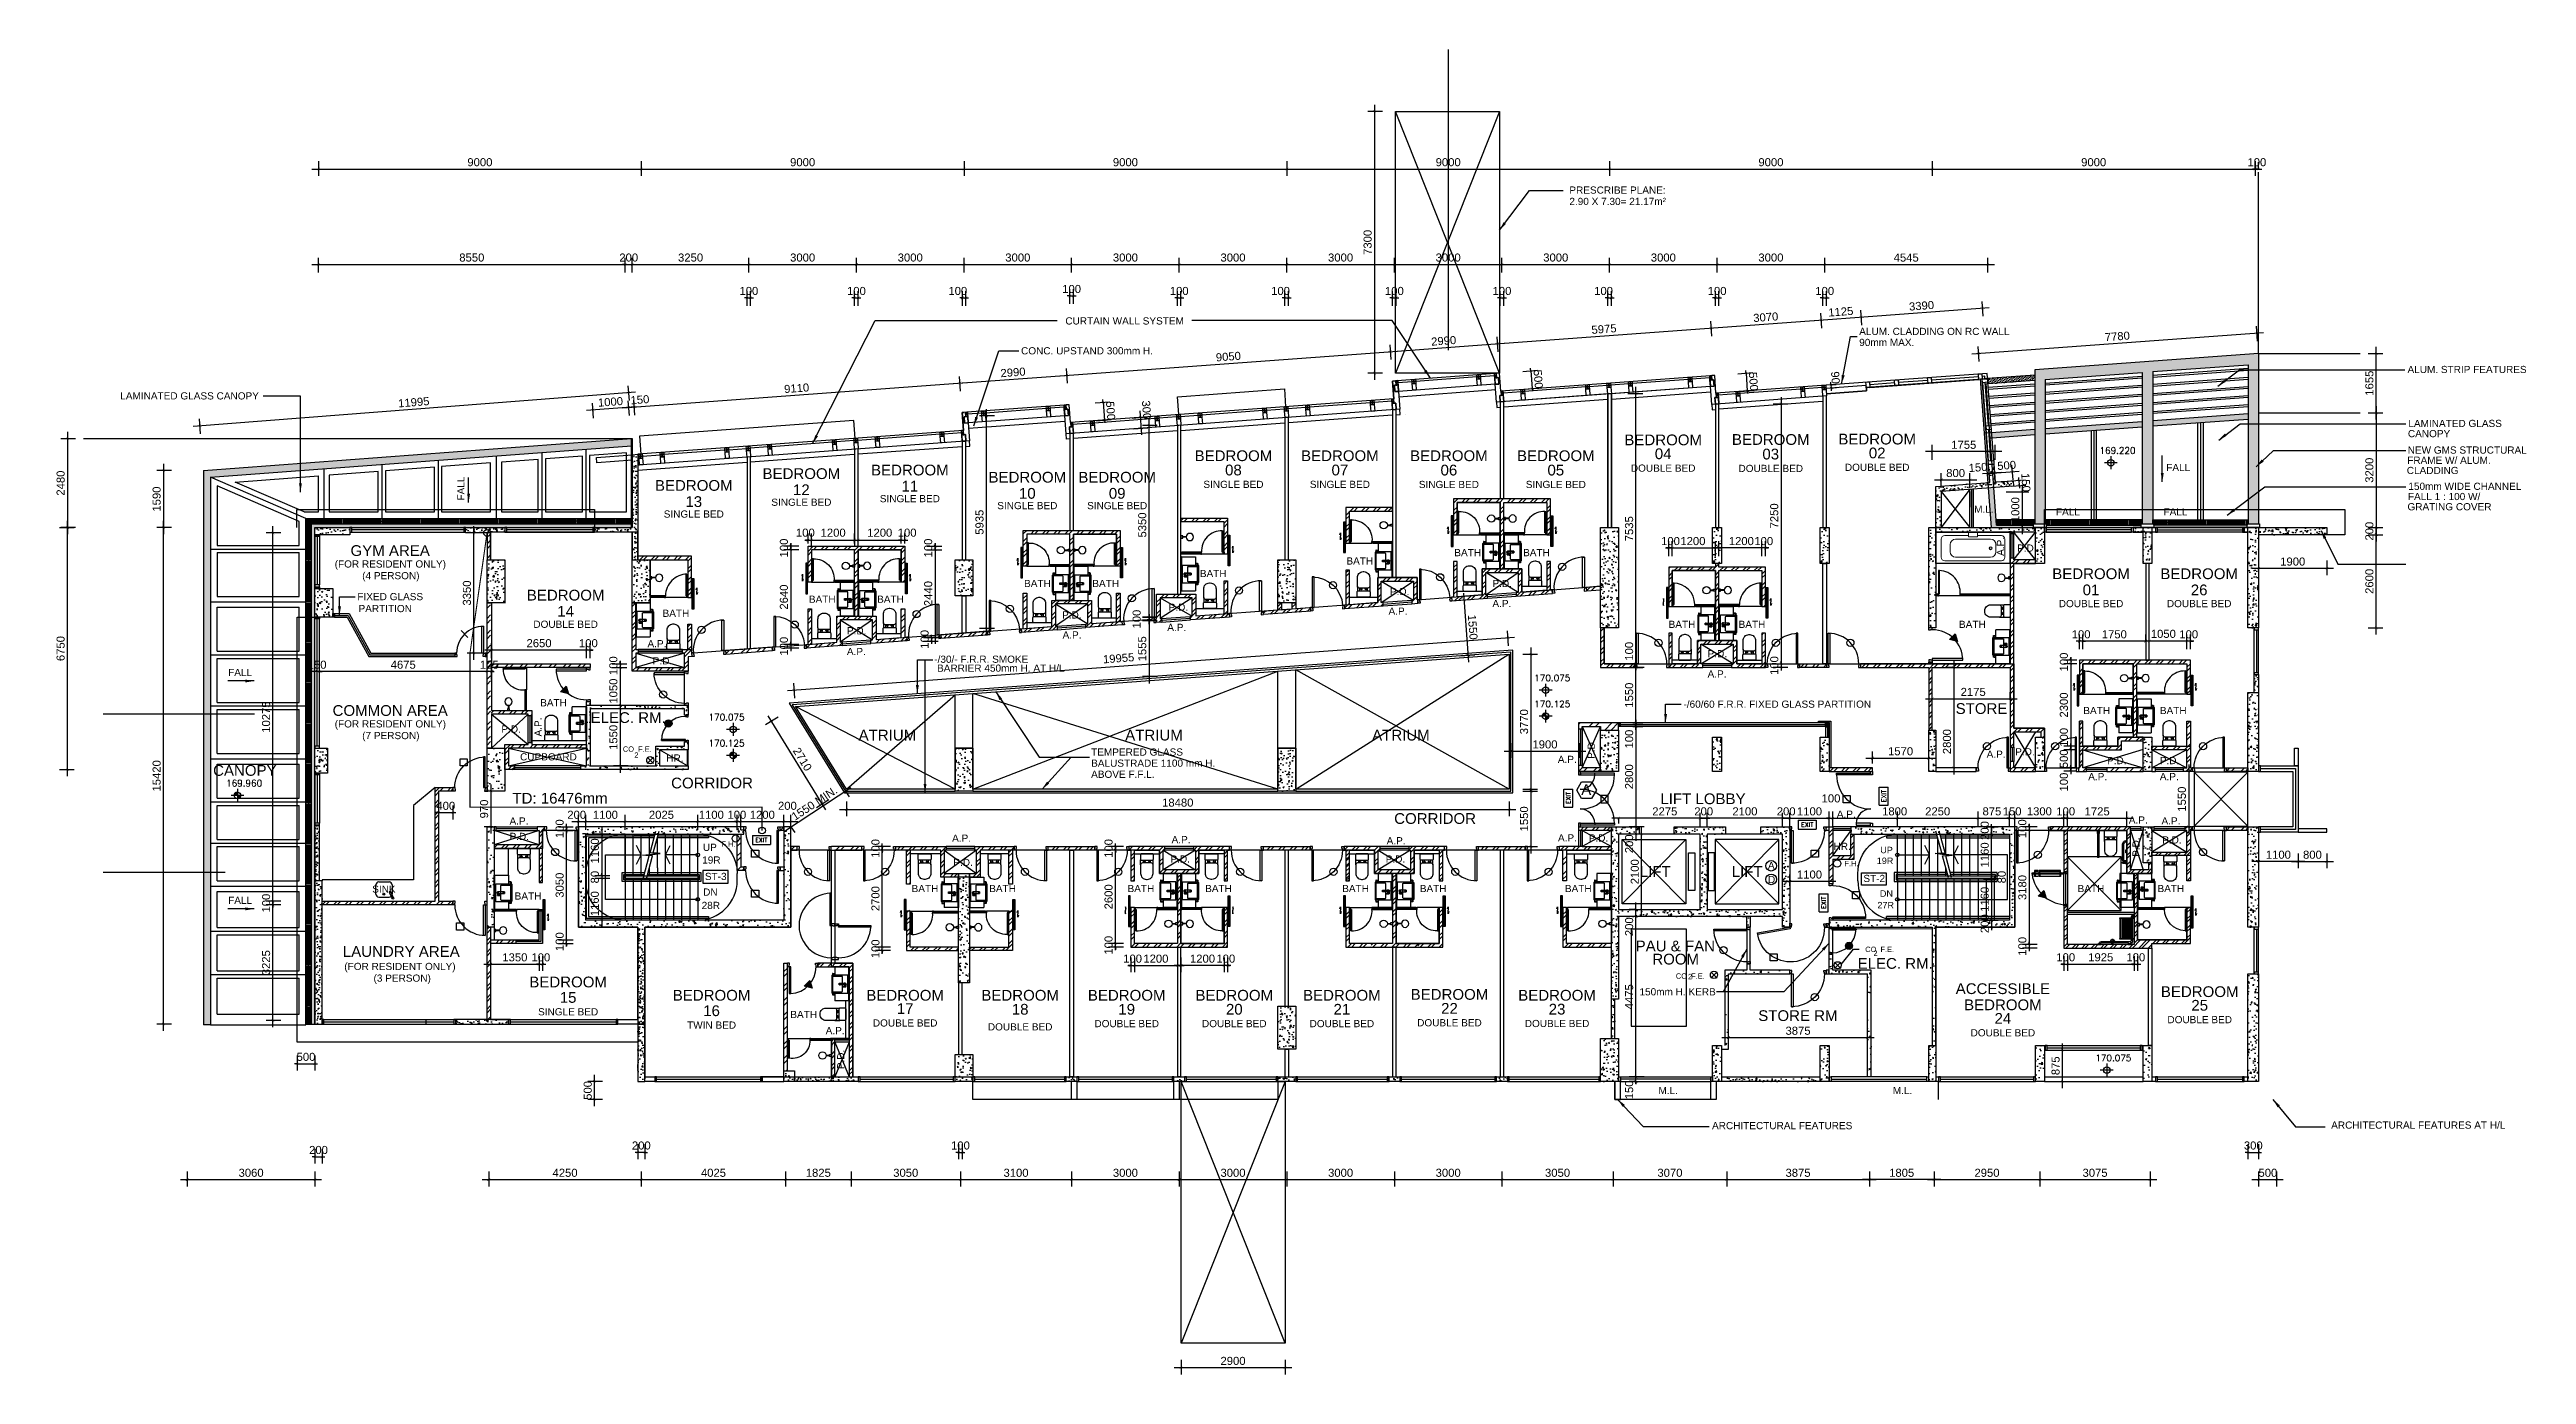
# Model space of a CAD drawing. Header units: millimetres. Extents: x 0 to 69068, y 299 to 37257.
import ezdxf
from ezdxf.enums import TextEntityAlignment as Align

# ---------------------------------------------------------------- set-up
doc = ezdxf.new("R2010")
doc.units = ezdxf.units.MM
doc.layers.get('Defpoints').update_dxf_attribs({"color": 8})
for name, color, linetype in [('above', 8, 'Continuous'), ('ARC 08200_OS', 8, 'Continuous'), ('ARC 082_8_DIM', 8, 'Continuous'), ('Architectural Features', 8, 'Continuous'), ('arrow', 8, 'Continuous'), ('BEAM AND COLUMN COVER', 8, 'Continuous'), ('CANOPY', 8, 'Continuous'), ('Default', 8, 'Continuous'), ('DLN032__', 8, 'Continuous'), ('DLN314__', 8, 'Continuous'), ('DLN315__', 8, 'Continuous'), ('Door', 8, 'Continuous'), ('Dry Wall', 8, 'Continuous'), ('ELE', 8, 'Continuous'), ('EXIT SIGN', 8, 'Continuous'), ('FP - BUILDIN FURNITURE', 8, 'Continuous'), ('FS', 8, 'Continuous'), ('FSD', 8, 'Continuous'), ('GBP A.P.', 8, 'Continuous'), ('GBP Dim', 8, 'Continuous'), ('GBP Text 200', 8, 'Continuous'), ('GBP Text 250', 8, 'Continuous'), ('GBP_MARKS', 8, 'Continuous'), ('hatch', 8, 'Continuous'), ('Kerb', 8, 'Continuous'), ('LEVEL', 8, 'Continuous'), ('Lift', 8, 'Continuous'), ('LP-DOOR', 8, 'Continuous'), ('LP-Furn built-in', 8, 'Continuous'), ('LP-Furn built-in 2', 8, 'Continuous'), ('LP-Sanitary', 8, 'Continuous'), ('LP-Sanitary2', 8, 'Continuous'), ('LP-WC', 8, 'Continuous'), ('metal louvres', 8, 'Continuous'), ('OMITTED-11', 8, 'Continuous'), ('PD', 8, 'Continuous'), ('PD DOOR', 8, 'Continuous'), ('PLINTH', 8, 'Continuous'), ('SMOKE BARRIER', 8, 'Continuous'), ('STAIR', 8, 'Continuous'), ('TEXT', 8, 'Continuous'), ('Text GBP 250', 8, 'Continuous'), ('TEXT Ref', 8, 'Continuous'), ('UFA CALCULATION', 8, 'Continuous'), ('WALL', 8, 'Continuous'), ('WALL-NEW', 8, 'Continuous'), ('WALL-STRUCTURE', 8, 'Continuous'), ('WINDOW', 8, 'Continuous'), ('WINDOW-MULLION', 8, 'Continuous'), ('zzz-room mix', 8, 'Continuous')]:
    doc.layers.add(name, color=color, linetype=linetype)
doc.layers.add('LP-furn loose', color=8, linetype='Continuous', lineweight=0)
doc.layers.add('LP-Nonplot', color=8, linetype='Continuous', plot=False)
doc.styles.add('BH', font='arial.ttf')
doc.styles.add('ROMANS', font='romans.shx')
doc.styles.get("Standard").update_dxf_attribs({"font": 'arial.ttf'})
doc.styles.add('SWIS721LT750', font='swissl.ttf')
doc.dimstyles.new('200 GBP', dxfattribs={"dimscale": 1.5, "dimtxt": 150, "dimasz": 50, "dimexe": 125, "dimexo": 50, "dimgap": 50, "dimtad": 1, "dimdec": 0, "dimzin": 0, "dimdsep": 46, "dimtxsty": 'BH', "dimblk": 'ARCHTICK', "dimcen": 0.09, "dimdle": 125, "dimclrd": 9, "dimclre": 9, "dimclrt": 1, "dimadec": 0, "dimazin": 0, "dimtfac": 1, "dimtdec": 0, "dimtix": 1, "dimtmove": 2, "dimatfit": 3, "dimldrblk": 'ARCHTICK', "dimfxl": 300, "dimfxlon": 1, "dimtolj": 1, "dimtzin": 0, "dimarcsym": 0})
doc.dimstyles.get("Standard").update_dxf_attribs({"dimtxt": 0.18, "dimasz": 0.18, "dimexe": 0.18, "dimexo": 0.0625, "dimgap": 0.09, "dimtad": 0, "dimtih": 1, "dimtoh": 1, "dimdec": 4, "dimzin": 0, "dimdsep": 46, "dimtxsty": 'Standard', "dimcen": 0.09, "dimadec": 0, "dimazin": 0, "dimtfac": 1, "dimtdec": 4, "dimtofl": 0, "dimtmove": 0, "dimatfit": 3, "dimfxl": 1, "dimtolj": 1, "dimtzin": 0, "dimarcsym": 0})
pattern_1 = [(50, (-578661.28, 750822.8), (364.36934, -31.87817), [38.1, -419.1]), (355, (-578661.28, 750822.8), (-70.48565, 382.11329), [30.48, -335.28]), (100.451, (-578630.9, 750820.15), (293.885, 350.23338), [32.38, -356.18]), (46.1842, (-578661.3, 750924.4), (542.15808, -84.08466), [57.15, -628.65]), (96.6356, (-578616.1, 750917.4), (474.80847, 494.8511), [48.57, -534.27]), (351.184, (-578661.3, 750924.4), (474.8092, 494.85024), [45.72, -502.92]), (21, (-578610.48, 750899), (303.22976, -204.53104), [38.1, -419.1]), (326, (-578610.48, 750899), (123.60406, 368.37593), [30.48, -335.28]), (71.4514, (-578585.2, 750881.97), (426.83298, 163.84572), [32.38, -356.18]), (37.5, (-578661.28, 750822.81), (6.177207, 169.110078), [0, -331.216, 0, -340.36, 0, -336.55]), (7.5, (-578661.28, 750822.81), (133.639325, 200.36115), [0, -194.056, 0, -323.596, 0, -128.27]), (327.5, (-578774.56, 750822.81), (271.18119, -11.457488), [0, -127, 0, -396.24, 0, -525.78]), (317.5, (-578825.36, 750822.8), (296.25836, 50.85298), [0, -165.1, 0, -263.144, 0, -373.38])]
pattern_2 = [(50.00004, (321172.64, -97424.68), (430.35614, -37.65097), [45, -495]), (355.00004, (321172.64, -97424.68), (-83.2511, 451.3152), [36, -396]), (100.45149, (321208.5, -97427.8), (347.105, 413.66425), [38.2441, -420.68527]), (46.18424, (321172.64, -97304.7), (640.3449, -99.3111), [67.5, -742.5]), (96.63568, (321226, -97312.95), (560.7967, 584.4716), [57.3662, -631.0283]), (351.1842, (321172.64, -97304.7), (560.7967, 584.4716), [54, -594]), (21.00004, (321232.64, -97334.68), (358.1444, -241.57107), [45, -495]), (326.00004, (321232.64, -97334.68), (145.9889, 435.09013), [36, -396]), (71.45149, (321262.5, -97354.8), (504.1333, 193.51906), [38.2441, -420.68527]), (37.50004, (321172.64, -97424.68), (7.29577, 199.73632), [0, -391.2, 0, -402, 0, -397.5]), (7.50004, (321172.64, -97424.68), (157.84155, 236.64714), [0, -229.2, 0, -382.2, 0, -151.5]), (327.50004, (321038.84, -97424.68), (320.29347, -13.53269), [0, -150, 0, -468, 0, -621]), (317.50004, (320978.84, -97424.68), (349.91166, 60.06324), [0, -195, 0, -310.8, 0, -441])]
pattern_3 = [(50.00004, (-581551.98, 734102.64), (430.35614, -37.65097), [45, -495]), (355.00004, (-581552, 734102.64), (-83.25113, 451.31522), [36, -396]), (100.45144, (-581516.1, 734099.5), (347.10533, 413.66398), [38.24411, -420.68527]), (46.18424, (-581552, 734222.64), (640.3447, -99.31094), [67.5, -742.5]), (96.63564, (-581498.6, 734214.37), (560.7972, 584.47113), [57.36617, -631.0278]), (351.18424, (-581552, 734222.64), (560.79674, 584.47157), [54, -594]), (21.00004, (-581491.98, 734192.64), (358.14441, -241.57107), [45, -495]), (326.00004, (-581492, 734192.64), (145.98888, 435.09013), [36, -396]), (71.45144, (-581462.13, 734172.5), (504.13344, 193.51866), [38.24411, -420.68527]), (37.500042, (-581551.98, 734102.64), (7.295768, 199.736318), [0, -391.2, 0, -402, 0, -397.5]), (7.500042, (-581551.98, 734102.64), (157.84155, 236.64714), [0, -229.2, 0, -382.2, 0, -151.5]), (327.500042, (-581685.78, 734102.64), (320.293472, -13.53269), [0, -150, 0, -468, 0, -621]), (317.50004, (-581745.78, 734102.64), (349.91166, 60.06324), [0, -195, 0, -310.8, 0, -441])]
pattern_4 = [(50, (-2500, -11527.6), (286.9041, -25.10085), [30, -330]), (355, (-2500, -11527.6), (-55.5005, 300.8769), [24, -264]), (100.4514, (-2476.1, -11529.68), (231.4038, 275.7758), [25.4961, -280.4568]), (46.1842, (-2500, -11447.6), (426.8964, -66.2076), [45, -495]), (96.6356, (-2464.43, -11453.1), (373.865, 389.6471), [38.244, -420.6852]), (351.1842, (-2500, -11447.6), (373.8648, 389.6474), [36, -396]), (21, (-2460, -11467.6), (238.7628, -161.04756), [30, -330]), (326, (-2460, -11467.6), (97.3261, 290.06), [24, -264]), (71.4514, (-2440.1, -11481), (336.089, 129.0122), [25.4961, -280.4568]), (37.5, (-2500, -11527.59), (4.86394, 133.15754), [0, -260.8, 0, -268, 0, -265]), (7.5, (-2500, -11527.59), (105.22781, 157.76468), [0, -152.8, 0, -254.8, 0, -101]), (327.5, (-2589.2, -11527.59), (213.52897, -9.02195), [0, -100, 0, -312, 0, -414]), (317.5, (-2629.2, -11527.59), (233.27447, 40.042), [0, -130, 0, -207.2, 0, -294])]
pattern_5 = [(50, (34990.76, 12242.58), (364.3693, -31.878), [38.1, -419.1]), (355, (34990.76, 12242.58), (-70.486, 382.113), [30.48, -335.28]), (100.451, (35021.13, 12239.92), (293.885, 350.233), [32.38, -356.18]), (46.1842, (34990.76, 12344.18), (542.158, -84.085), [57.15, -628.65]), (96.6356, (35035.94, 12337.17), (474.808, 494.851), [48.57, -534.27]), (351.184, (34990.76, 12344.2), (474.81, 494.85), [45.72, -502.92]), (21, (35041.56, 12318.78), (303.23, -204.531), [38.1, -419.1]), (326, (35041.56, 12318.78), (123.604, 368.376), [30.48, -335.28]), (71.4514, (35066.83, 12301.73), (426.833, 163.846), [32.38, -356.18]), (37.5, (34990.76, 12242.58), (6.1772, 169.1101), [0, -331.216, 0, -340.36, 0, -336.55]), (7.5, (34990.76, 12242.58), (133.6393, 200.3611), [0, -194.056, 0, -323.596, 0, -128.27]), (327.5, (34877.48, 12242.58), (271.1812, -11.4575), [0, -127, 0, -396.24, 0, -525.78]), (317.5, (34826.68, 12242.58), (296.2584, 50.853), [0, -165.1, 0, -263.144, 0, -373.38])]
pattern_6 = [(45, (321172.64, -97424.68), (-159.09903, 159.09903), []), (45, (321278.7, -97424.68), (-159.09903, 159.09903), [])]
pattern_7 = [(45, (-2500, -11527.6), (-159.099, 159.099), []), (45, (-2393.93, -11527.6), (-159.099, 159.099), [])]
pattern_8 = [(50, (-581551.98, 734102.64), (286.904073, -25.100854), [30, -330]), (355, (-581551.98, 734102.64), (-55.50053, 300.87685), [24, -264]), (100.4514, (-581528.07, 734100.55), (231.40375, 275.77582), [25.49608, -280.456845]), (46.1842, (-581551.98, 734182.64), (426.89642, -66.2076), [45, -495]), (96.6356, (-581516.4, 734177.13), (373.86508, 389.64715), [38.24412, -420.6852]), (351.1842, (-581552, 734182.64), (373.86478, 389.64744), [36, -396]), (21, (-581511.98, 734162.64), (238.76282, -161.047556), [30, -330]), (326, (-581511.98, 734162.64), (97.32613, 290.06002), [24, -264]), (71.4514, (-581492.08, 734149.22), (336.08905, 129.0122), [25.49608, -280.456845]), (37.5, (-581551.98, 734102.64), (4.863942, 133.157542), [0, -260.8, 0, -268, 0, -265]), (7.5, (-581551.98, 734102.64), (105.227815, 157.764685), [0, -152.8, 0, -254.8, 0, -101]), (327.5, (-581641.18, 734102.64), (213.528974, -9.021949), [0, -100, 0, -312, 0, -414]), (317.5, (-581681.18, 734102.64), (233.274468, 40.041993), [0, -130, 0, -207.2, 0, -294])]
pattern_9 = [(50, (-2500, -11527.6), (286.9041, -25.1009), [30, -330]), (355, (-2500, -11527.6), (-55.5005, 300.8769), [24, -264]), (100.4514, (-2476.1, -11529.68), (231.4038, 275.7758), [25.496, -280.4568]), (46.1842, (-2500, -11447.6), (426.8964, -66.2076), [45, -495]), (96.6356, (-2464.43, -11453.1), (373.865, 389.647), [38.244, -420.685]), (351.1842, (-2500, -11447.6), (373.865, 389.6474), [36, -396]), (21, (-2460, -11467.6), (238.7628, -161.0476), [30, -330]), (326, (-2460, -11467.6), (97.3261, 290.06), [24, -264]), (71.4514, (-2440.1, -11481), (336.089, 129.0122), [25.496, -280.4568]), (37.5, (-2500, -11527.59), (4.86394, 133.15754), [0, -260.8, 0, -268, 0, -265]), (7.5, (-2500, -11527.59), (105.2278, 157.7647), [0, -152.8, 0, -254.8, 0, -101]), (327.5, (-2589.2, -11527.59), (213.52897, -9.02195), [0, -100, 0, -312, 0, -414]), (317.5, (-2629.2, -11527.59), (233.2745, 40.042), [0, -130, 0, -207.2, 0, -294])]
pattern_10 = [(45, (14538.947, 35352.41), (-17.67767, 53.03301), [0, -50])]

msp = doc.modelspace()

# ---------------------------------------------------------------- texts
at = {"layer": 'FS', "style": 'BH'}
for p in [(17199, 17393.4), (49745.6, 14929.6)]:
    msp.add_text('HR.', height=200, rotation=0.000042, dxfattribs=at).set_placement(p)
at = {"layer": 'FSD', "char_height": 150, "width": 1512.981, "style": 'SWIS721LT750'}
for s, insert, attachment_point in [('{\\fUnivers|b0|i0|c0|p34;CO  F.E.}', (15987.2, 17666.4), 7), ('{\\fUnivers|b0|i0|c0|p34;2}', (16307.8, 17502), 7), ('{\\fUnivers|b0|i0|c0|p34;F.H.}', (18739, 15017.3), 7), ('{\\fUnivers|b0|i0|c0|p34;F.H.}', (50051.5, 14476.2), 7), ('{\\fUnivers|b0|i0|c0|p34;CO  F.E.}', (51436.1, 12079.5), 9), ('{\\fUnivers|b0|i0|c0|p34;2}', (50974.7, 11974.3), 9), ('{\\fUnivers|b0|i0|c0|p34;CO  F.E.}', (45348.3, 11335.9), 7), ('{\\fUnivers|b0|i0|c0|p34;2}', (45687.5, 11323.5), 7)]:
    msp.add_mtext(s, dxfattribs=dict(at, insert=insert, attachment_point=attachment_point))
at = {"layer": 'GBP A.P.', "style": 'BH'}
for rotation, p in [(90.000042, (54498.4, 23397.3)), (0.000042, (37601.5, 21491.5)), (0.000042, (40497.9, 21703.6)), (0.000042, (16937.6, 20583.2)), (0.000042, (28511.9, 20827.2)), (0.000042, (31431.5, 21038.7)), (0.000042, (22497.9, 20364.5)), (0.000042, (46497.9, 19738.8)), (90.000042, (13720.9, 18360.2)), (0.000042, (42321.9, 17356.9)), (0.000042, (57111.4, 16876.2)), (0.000042, (50101.2, 15829.6)), (0.000042, (13090.8, 15637)), (0.000042, (25431.8, 15159)), (0.000042, (31552.2, 15118.6)), (0.000042, (37548.8, 15087)), (0.000042, (42325.5, 15167.5)), (0.000042, (58243.7, 15665.1)), (0.000042, (59155.2, 15640.5)), (0.000042, (21905.9, 9790.3))]:
    msp.add_text('A.P.', height=200, rotation=rotation, dxfattribs=at).set_placement(p, align=Align.CENTER)
at = {"layer": 'GBP Text 200', "style": 'BH'}
for s, p in [('PRESCRIBE PLANE:', (42379.2, 33236.3)), ('2.90 X 7.30= 21.17m²', (42379.2, 32920.1)), ('CURTAIN WALL SYSTEM ', (28324.8, 29586.6)), ('ALUM. CLADDING ON RC WALL', (50461.6, 29294.6)), ('90mm MAX.', (50461.6, 28987)), ('CONC. UPSTAND 300mm H.', (27090.4, 28753.1)), ('ALUM. STRIP FEATURES', (65750.5, 28232)), ('LAMINATED GLASS CANOPY', (1972, 27495.8)), ('LAMINATED GLASS', (65774.3, 26727.2)), ('NEW GMS STRUCTURAL ', (65755.4, 25984.6)), ('150mm WIDE CHANNEL', (65774.3, 24973.4)), ('(FOR RESIDENT ONLY)', (7951.7, 22807.1)), ('(4 PERSON)', (8718.1, 22481.1)), ('FIXED GLASS', (8584.5, 21896.4)), ('PARTITION', (8615.2, 21563.2)), ('-/30/- F.R.R. SMOKE', (24670.1, 20150.3)), (' BARRIER 450mm H. AT H/L', (24670.1, 19902)), ('-/60/60 F.R.R. FIXED GLASS PARTITION', (45561.5, 18896.7)), ('(FOR RESIDENT ONLY)', (7951.7, 18346.3)), ('(7 PERSON)', (8718.1, 18020.3)), ('TEMPERED GLASS', (29044.6, 17561)), ('BALUSTRADE 1100 mm H.', (29044.6, 17251.1)), ('ABOVE F.F.L.', (29044.6, 16941.2)), ('(FOR RESIDENT ONLY)', (8219.1, 11581)), ('(3 PERSON)', (9034.2, 11255)), ('ARCHITECTURAL FEATURES', (46357.9, 7140.5)), ('ARCHITECTURAL FEATURES AT H/L', (63622.4, 7156))]:
    msp.add_text(s, height=200, dxfattribs=at).set_placement(p)
for s, p in [('CANOPY', (65761.8, 26442.5)), ('CLADDING', (65730.4, 25415.2)), ('FRAME W/ ALUM.', (65742.9, 25699.9)), ('FALL 1 : 100 W/', (65761.8, 24688.7)), ('GRATING COVER', (65749.3, 24404)), ('150mm H. KERB', (44334.3, 10873.8))]:
    msp.add_text(s, height=200, rotation=360, dxfattribs=at).set_placement(p)
for s, p in [('DOUBLE BED', (44995.2, 25481.1)), ('DOUBLE BED', (47995.2, 25472.7)), ('DOUBLE BED', (50962.7, 25503.4)), ('SINGLE BED', (33012.4, 25027.7)), ('SINGLE BED', (35981, 25027.7)), ('SINGLE BED', (39020.5, 25025)), ('SINGLE BED', (42002.2, 25025)), ('SINGLE BED', (17964.3, 24200.1)), ('SINGLE BED', (20964.3, 24529.4)), ('SINGLE BED', (23989.8, 24629.2)), ('SINGLE BED', (27265, 24434.9)), ('SINGLE BED', (29770.4, 24434.9)), ('BATH', (36535.6, 22889.7)), ('BATH', (39544, 23123)), ('BATH', (41462.1, 23123)), ('BATH', (27546.8, 22263.7)), ('BATH', (29449.4, 22263.7)), ('BATH', (32448.6, 22539.7)), ('BATH', (17466.4, 21431.7)), ('BATH', (21546.8, 21823.7)), ('BATH', (23449.4, 21823.7)), ('DOUBLE BED', (56926.3, 21701.6)), ('DOUBLE BED', (59940.9, 21701.6)), ('DOUBLE BED', (14391.5, 21125.5)), ('BATH', (45519, 21122.6)), ('BATH', (47470.7, 21122.6)), ('BATH', (53616.9, 21122.6)), ('BATH', (14054, 18936.5)), ('BATH', (57083.5, 18717.7)), ('BATH', (59218.5, 18717.7)), ('SINK', (9324.2, 13738)), ('BATH', (24410.5, 13752.6)), ('BATH', (26574.6, 13752.6)), ('BATH', (30431.8, 13752.6)), ('BATH', (32595.9, 13752.6)), ('BATH', (36418, 13752.6)), ('BATH', (38582.1, 13752.6)), ('BATH', (42627.8, 13752.6)), ('BATH', (56923.7, 13752.6)), ('BATH', (59152.5, 13752.6)), ('BATH', (13342.2, 13545.1)), ('SINGLE BED', (14460.5, 10316)), ('BATH', (21028.3, 10242)), ('TWIN BED', (18460.5, 9945.5)), ('DOUBLE BED', (23857.9, 10004.1)), ('DOUBLE BED', (27065.2, 9895.9)), ('DOUBLE BED', (30036.1, 9985.9)), ('DOUBLE BED', (33036.1, 9985.9)), ('DOUBLE BED', (36036.1, 9985.9)), ('DOUBLE BED', (39036.1, 10010.7)), ('DOUBLE BED', (42036.1, 9989.3)), ('DOUBLE BED', (54468.3, 9730.6)), ('DOUBLE BED', (59956, 10097.1))]:
    msp.add_text(s, height=200, dxfattribs=at).set_placement(p, align=Align.CENTER)
at = {"layer": 'GBP Text 250', "style": 'BH'}
for s, height, p in [('BEDROOM', 300, (44995.2, 26218.1)), ('BEDROOM', 300, (47995.2, 26228.8)), ('BEDROOM', 300, (50962.7, 26240.4)), ('BEDROOM', 300, (20964.3, 25276.5)), ('BEDROOM', 300, (23989.8, 25376.3)), ('BEDROOM', 300, (33012.4, 25775.7)), ('08', 300, (33012.4, 25377.7)), ('BEDROOM', 300, (35981, 25775.7)), ('07', 300, (35981, 25377.7)), ('BEDROOM', 300, (39020.5, 25775.7)), ('06', 300, (39020.5, 25375)), ('BEDROOM', 300, (42002.2, 25775.7)), ('05', 300, (42002.2, 25375)), ('04', 300, (44995.2, 25831.1)), ('03', 300, (47995.2, 25822.7)), ('02', 300, (50962.7, 25853.4)), ('BEDROOM', 300, (17964.3, 24947.2)), ('12', 300, (20964.3, 24826.5)), ('11', 300, (23989.8, 24926.3)), ('BEDROOM', 300, (27265, 25176.8)), ('10', 300, (27265, 24726.8)), ('BEDROOM', 300, (29770.4, 25176.8)), ('09', 300, (29770.4, 24726.8)), ('13', 300, (17964.3, 24497.2)), ('GYM AREA', 300, (9498.9, 23130.3)), ('BEDROOM', 300, (14391.5, 21887.5)), ('BEDROOM', 300, (56926.3, 22483.8)), ('01', 300, (56926.3, 22033.8)), ('BEDROOM', 300, (59940.9, 22483.8)), ('26', 300, (59940.9, 22033.8)), ('14', 300, (14391.5, 21437.5)), ('COMMON AREA', 300, (9498.9, 18669.5)), ('ELEC. RM.', 300, (16134.8, 18471.8)), ('STORE', 300, (53872.2, 18724.1)), ('ATRIUM', 300, (23364.3, 17982.9)), ('ATRIUM', 300, (30797.6, 17982.9)), ('ATRIUM', 300, (37682.4, 17982.9)), ('CUPBOARD', 200, (13911.4, 17427.1)), ('LIFT LOBBY', 300, (46105.2, 16207.2)), ('PAU & FAN ', 300, (45392.5, 12100.5)), ('ROOM', 300, (45343.4, 11734.8)), ('ELEC. RM.', 300, (51465, 11615)), ('BEDROOM', 300, (14460.5, 11096.8)), ('BEDROOM', 300, (39036.1, 10751.1)), ('ACCESSIBLE', 300, (54468.3, 10910.5)), ('BEDROOM', 300, (59956, 10827)), ('15', 300, (14460.5, 10666)), ('BEDROOM', 300, (18460.5, 10726.2)), ('16', 300, (18460.5, 10295.5)), ('BEDROOM', 300, (23857.9, 10726.2)), ('17', 300, (23857.9, 10354.1)), ('BEDROOM', 300, (27065.2, 10726.2)), ('18', 300, (27065.2, 10335.9)), ('BEDROOM', 300, (30036.1, 10726.2)), ('19', 300, (30036.1, 10335.9)), ('BEDROOM', 300, (33036.1, 10726.2)), ('20', 300, (33036.1, 10335.9)), ('BEDROOM', 300, (36036.1, 10726.2)), ('21', 300, (36036.1, 10335.9)), ('22', 300, (39036.1, 10360.7)), ('BEDROOM', 300, (42036.1, 10726.2)), ('23', 300, (42036.1, 10339.3)), ('STORE RM', 300, (48751.9, 10158.6)), ('BEDROOM', 300, (54468.3, 10460.5)), ('24', 300, (54468.3, 10080.6)), ('25', 300, (59956, 10447.1))]:
    msp.add_text(s, height=height, dxfattribs=at).set_placement(p, align=Align.CENTER)
for s, p in [('CANOPY', (4561.7, 16998.3)), ('CORRIDOR', (17333, 16646.8)), ('CORRIDOR', (37495.1, 15656.9)), ('LAUNDRY AREA', (8178, 11947.4))]:
    msp.add_text(s, height=300, dxfattribs=at).set_placement(p)
msp.add_text('A', height=300, rotation=360, dxfattribs=at).set_placement((42850, 16463.4), align=Align.CENTER)
for p in [(44774.7, 14329), (47336.6, 14329)]:
    msp.add_text('LIFT', height=300, dxfattribs=at).set_placement(p, align=Align.MIDDLE)
at = {"layer": 'metal louvres', "style": 'BH'}
for p in [(53939.4, 24335.3), (45135.5, 8118.5), (51670.4, 8118.4)]:
    msp.add_text('M.L.', height=200, rotation=0.000042, dxfattribs=at).set_placement(p, align=Align.CENTER)
at = {"layer": 'TEXT', "style": 'BH'}
for s, height, p in [('FALL', 200, (59023.1, 25497)), ('FALL', 200, (55947.6, 24262.4)), ('FALL', 200, (58947.6, 24262.4)), ('FALL', 200, (4980.1, 19780.7)), ('HR.', 200, (17199, 17393.4)), ('19R', 200, (18199, 14549.5)), ('UP', 200, (18218, 14903.6)), ('HR.', 200, (49745.6, 14931.1)), ('19R', 180, (50951.9, 14537.5)), ('UP', 180, (51049.1, 14838.3)), ('DN', 200, (18225.6, 13655.9)), ('ST-3', 200, (18274.4, 14091.7)), ('ST-2', 200, (50577.5, 14035.1)), ('FALL', 200, (4980.1, 13424.9)), ('28R', 200, (18183.1, 13283)), ('27R', 180, (50969.6, 13300.7)), ('DN', 180, (51038.1, 13623.5))]:
    msp.add_text(s, height=height, dxfattribs=at).set_placement(p)
msp.add_text('FALL', height=200, rotation=90, dxfattribs=at).set_placement((11569.7, 24676.5))
for rotation, p in [(0.000042, (55135.4, 23251.1)), (0.000042, (37647.1, 22036.8)), (0.000042, (40505.8, 22264.3)), (0.000042, (28505.8, 21384.3)), (0.000042, (31477.1, 21600.3)), (0.000042, (22505.8, 20944.3)), (0.000042, (17089.3, 20105.6)), (0.000042, (46505.8, 20305)), (0.000042, (12870.8, 18201.7)), (90.000042, (43088.7, 17742.5)), (0.000042, (55084.2, 17568.3)), (0.000042, (57643.8, 17322.2)), (0.000042, (59115.7, 17322.4)), (0.000042, (13098.8, 15207.7)), (0.000042, (43191.5, 15164.2)), (90.000042, (58279.1, 15008.1)), (0.000042, (59181.2, 15108.5)), (0.000042, (25473.7, 14484.2)), (0.000042, (31529.9, 14576.9)), (0.000042, (37529.9, 14576.9)), (90.000042, (22162.1, 9087.3))]:
    msp.add_text('P.D.', height=200, rotation=rotation, dxfattribs=at).set_placement(p, align=Align.CENTER)
at = {"layer": 'Text GBP 250', "style": 'BH'}
msp.add_text('TD: 16476mm', height=300, rotation=0.00299, dxfattribs=at).set_placement((12907, 16222.5))
at = {"layer": 'TEXT Ref', "style": 'BH'}
for s, p in [('A', (47916.7, 14396.4)), ('D', (47917.6, 14006.9))]:
    msp.add_text(s, height=200, dxfattribs=at).set_placement(p)

# ---------------------------------------------------------------- blocks, each defined once
blk = doc.blocks.new('_ArchTick')
at = {"color": 0, "const_width": 0.1}
blk.add_lwpolyline([(0.5, 0.5), (-0.5, -0.5)], dxfattribs=at)
blk = doc.blocks.new('*D237')
at = {"layer": 'Defpoints', "color": 0, "transparency": 16777216}
for p in [(52500, 26041), (52500, 25641), (54255, 25644)]:
    blk.add_point(p, dxfattribs=at)
at = {"layer": 'GBP Dim', "color": 9, "lineweight": -2, "transparency": 16777216}
for p, q in [((54443, 26041), (52313, 26041)), ((52500, 25816), (52500, 26228)), ((54255, 25816), (54255, 26228))]:
    blk.add_line(p, q, dxfattribs=at)
at = {"layer": 'GBP Dim', "color": 9, "lineweight": -2, "transparency": 16777216, "xscale": 75, "yscale": 75, "zscale": 75, "rotation": 180}
blk.add_blockref('_ArchTick', (52500, 26041), dxfattribs=at)
at = {"layer": 'GBP Dim', "color": 9, "lineweight": -2, "transparency": 16777216, "xscale": 75, "yscale": 75, "zscale": 75}
blk.add_blockref('_ArchTick', (54255, 26041), dxfattribs=at)
at = {"layer": 'GBP Dim', "transparency": 16777216, "insert": (53378, 26230), "char_height": 225, "attachment_point": 5, "style": 'BH'}
blk.add_mtext('\\A1;1755', dxfattribs=at)
blk = doc.blocks.new('*D238')
at = {"layer": 'Defpoints', "color": 0, "transparency": 16777216}
for p in [(54617, 25219), (54628, 25070), (54925, 25092)]:
    blk.add_point(p, dxfattribs=at)
at = {"layer": 'GBP Dim', "color": 9, "lineweight": -2, "transparency": 16777216}
for p, q in [((54691, 25225), (55101, 25255)), ((54702, 25075), (55112, 25105)), ((54914, 25241), (54908, 25316)), ((54914, 25241), (54925, 25092)), ((54925, 25092), (54930, 25017))]:
    blk.add_line(p, q, dxfattribs=at)
at = {"layer": 'GBP Dim', "color": 9, "lineweight": -2, "transparency": 16777216, "xscale": 75, "yscale": 75, "zscale": 75}
for p, rotation in [((54914, 25241), 274.2005512988946), ((54925, 25092), 94.20055129889461)]:
    blk.add_blockref('_ArchTick', p, dxfattribs=dict(at, rotation=rotation))
at = {"layer": 'GBP Dim', "transparency": 16777216, "insert": (55109, 25180), "char_height": 225, "attachment_point": 5, "rotation": 274.20055, "style": 'BH'}
blk.add_mtext('\\A1;150', dxfattribs=at)
blk = doc.blocks.new('*D239')
at = {"layer": 'Defpoints', "color": 0, "transparency": 16777216}
for p in [(54273, 24949), (54736, 25479), (54772, 24986)]:
    blk.add_point(p, dxfattribs=at)
at = {"layer": 'GBP Dim', "color": 9, "lineweight": -2, "transparency": 16777216}
for p, q in [((54253, 25218), (54223, 25629)), ((54752, 25255), (54722, 25666)), ((54050, 25429), (54923, 25493))]:
    blk.add_line(p, q, dxfattribs=at)
at = {"layer": 'GBP Dim', "color": 9, "lineweight": -2, "transparency": 16777216, "xscale": 75, "yscale": 75, "zscale": 75}
for p, rotation in [((54237, 25442), 184.1919122082978), ((54736, 25479), 4.19191220829778)]:
    blk.add_blockref('_ArchTick', p, dxfattribs=dict(at, rotation=rotation))
at = {"layer": 'GBP Dim', "transparency": 16777216, "insert": (54572, 25657), "char_height": 225, "attachment_point": 5, "rotation": 4.19191, "style": 'BH'}
blk.add_mtext('\\A1;500', dxfattribs=at)
blk = doc.blocks.new('*D240')
at = {"layer": 'Defpoints', "color": 0, "transparency": 16777216}
for p in [(54087, 25431), (54124, 24938), (54273, 24949)]:
    blk.add_point(p, dxfattribs=at)
at = {"layer": 'GBP Dim', "color": 9, "lineweight": -2, "transparency": 16777216}
for p, q in [((54104, 25207), (54074, 25618)), ((54253, 25218), (54223, 25629)), ((54424, 25456), (53900, 25418))]:
    blk.add_line(p, q, dxfattribs=at)
at = {"layer": 'GBP Dim', "color": 9, "lineweight": -2, "transparency": 16777216, "xscale": 75, "yscale": 75, "zscale": 75}
for p, rotation in [((54087, 25431), 184.1942558314151), ((54237, 25442), 4.19425583141507)]:
    blk.add_blockref('_ArchTick', p, dxfattribs=dict(at, rotation=rotation))
at = {"layer": 'GBP Dim', "transparency": 16777216, "insert": (53774, 25599), "char_height": 225, "attachment_point": 5, "rotation": 4.19426, "style": 'BH'}
blk.add_mtext('\\A1;150', dxfattribs=at)
blk = doc.blocks.new('*D241')
at = {"layer": 'Defpoints', "color": 0, "transparency": 16777216}
for p in [(54240, 24922), (54240, 23923), (55005, 23923)]:
    blk.add_point(p, dxfattribs=at)
at = {"layer": 'GBP Dim', "color": 9, "lineweight": -2, "transparency": 16777216}
for p, q in [((54555, 24922), (55192, 24922)), ((55005, 25110), (55005, 23735)), ((54555, 23923), (55192, 23923))]:
    blk.add_line(p, q, dxfattribs=at)
at = {"layer": 'GBP Dim', "color": 9, "lineweight": -2, "transparency": 16777216, "xscale": 75, "yscale": 75, "zscale": 75}
for p, rotation in [((55005, 24922), 90), ((55005, 23923), 270)]:
    blk.add_blockref('_ArchTick', p, dxfattribs=dict(at, rotation=rotation))
at = {"layer": 'GBP Dim', "transparency": 16777216, "insert": (54815, 24422), "char_height": 225, "attachment_point": 5, "rotation": 90, "style": 'BH'}
blk.add_mtext('\\A1;1000', dxfattribs=at)
blk = doc.blocks.new('*D242')
at = {"layer": 'Defpoints', "color": 0, "transparency": 16777216}
for p in [(43550, 27658), (44237, 27658), (43350, 20122)]:
    blk.add_point(p, dxfattribs=at)
at = {"layer": 'GBP Dim', "color": 9, "lineweight": -2, "transparency": 16777216}
for p, q in [((44012, 27658), (44424, 27658)), ((44237, 19935), (44237, 27845)), ((44012, 20122), (44424, 20122))]:
    blk.add_line(p, q, dxfattribs=at)
at = {"layer": 'GBP Dim', "color": 9, "lineweight": -2, "transparency": 16777216, "xscale": 75, "yscale": 75, "zscale": 75}
for p, rotation in [((44237, 27658), 90), ((44237, 20122), 270)]:
    blk.add_blockref('_ArchTick', p, dxfattribs=dict(at, rotation=rotation))
at = {"layer": 'GBP Dim', "transparency": 16777216, "insert": (44047, 23890), "char_height": 225, "attachment_point": 5, "rotation": 90, "style": 'BH'}
blk.add_mtext('\\A1;7535', dxfattribs=at)
blk = doc.blocks.new('*D243')
at = {"layer": 'Defpoints', "color": 0, "transparency": 16777216}
for p in [(44237, 20022), (49878, 20022), (44078, 18472)]:
    blk.add_point(p, dxfattribs=at)
at = {"layer": 'GBP Dim', "color": 9, "lineweight": -2, "transparency": 16777216}
for p, q in [((44237, 18285), (44237, 20210)), ((44462, 20022), (44049, 20022)), ((44153, 18472), (44424, 18472))]:
    blk.add_line(p, q, dxfattribs=at)
at = {"layer": 'GBP Dim', "color": 9, "lineweight": -2, "transparency": 16777216, "xscale": 75, "yscale": 75, "zscale": 75}
for p, rotation in [((44237, 20022), 90), ((44237, 18472), 270)]:
    blk.add_blockref('_ArchTick', p, dxfattribs=dict(at, rotation=rotation))
at = {"layer": 'GBP Dim', "transparency": 16777216, "insert": (44047, 19247), "char_height": 225, "attachment_point": 5, "rotation": 90, "style": 'BH'}
blk.add_mtext('\\A1;1550', dxfattribs=at)
blk = doc.blocks.new('*D244')
at = {"layer": 'Defpoints', "color": 0, "transparency": 16777216}
for p in [(44078, 20122), (44237, 20122), (44078, 20022)]:
    blk.add_point(p, dxfattribs=at)
at = {"layer": 'GBP Dim', "color": 9, "lineweight": -2, "transparency": 16777216}
for p, q in [((44153, 20122), (44424, 20122)), ((44237, 20122), (44237, 20197)), ((44237, 20022), (44237, 20122)), ((44153, 20022), (44424, 20022)), ((44237, 20022), (44237, 19947))]:
    blk.add_line(p, q, dxfattribs=at)
at = {"layer": 'GBP Dim', "color": 9, "lineweight": -2, "transparency": 16777216, "xscale": 75, "yscale": 75, "zscale": 75}
for p, rotation in [((44237, 20122), 270), ((44237, 20022), 90)]:
    blk.add_blockref('_ArchTick', p, dxfattribs=dict(at, rotation=rotation))
at = {"layer": 'GBP Dim', "transparency": 16777216, "insert": (44047, 20472), "char_height": 225, "attachment_point": 5, "rotation": 90, "style": 'BH'}
blk.add_mtext('\\A1;100', dxfattribs=at)
blk = doc.blocks.new('SEANNOT_GROUP2')
at = {"layer": 'Default'}
blk.add_line((82, 351), (82, 318), dxfattribs=at)
blk = doc.blocks.new('SEANNOT_GROUP3')
at = {"layer": 'Default'}
blk.add_line((100, 335), (64, 335), dxfattribs=at)
blk = doc.blocks.new('ghtfdgd')
at = {"layer": 'LP-Sanitary'}
for p, q in [((79214, -115040), (79218, -114995)), ((79217, -115028), (79214, -115040)), ((79217, -115040), (79214, -115040)), ((79216, -115019), (79216, -115006)), ((79216, -115006), (79217, -115006)), ((79220, -114995), (79217, -115028)), ((79217, -115184), (79217, -115028)), ((79219, -115183), (79217, -115184)), ((79217, -115184), (79264, -115184)), ((79220, -114995), (79218, -114995)), ((79219, -115183), (79220, -114995)), ((79262, -115183), (79219, -115183)), ((79261, -114995), (79220, -114995)), ((79225, -115155), (79225, -115173)), ((79255, -115154), (79226, -115154)), ((79255, -115154), (79226, -115154)), ((79226, -115174), (79255, -115174)), ((79231, -114979), (79250, -114979)), ((79231, -114994), (79231, -114980)), ((79250, -114994), (79231, -114994)), ((79239, -114994), (79239, -114995)), ((79242, -114995), (79242, -114994)), ((79251, -114980), (79251, -114994)), ((79256, -115173), (79256, -115155)), ((79263, -114995), (79261, -114995)), ((79261, -114995), (79262, -115183)), ((79264, -115028), (79261, -114995)), ((79262, -115183), (79264, -115184)), ((79263, -114995), (79289, -114997)), ((79263, -114995), (79267, -115040)), ((79264, -115028), (79267, -115040)), ((79264, -115028), (79264, -115184)), ((79267, -115040), (79264, -115040)), ((79289, -115038), (79267, -115040)), ((79289, -115038), (79289, -114997)), ((79291, -115009), (79291, -115001)), ((79291, -115010), (79291, -115009)), ((79311, -115018), (79291, -115010)), ((79291, -115044), (79291, -115010)), ((79291, -115010), (79291, -115010)), ((79291, -115010), (79310, -115019)), ((79291, -115010), (79291, -115010)), ((79291, -115010), (79291, -115010)), ((79291, -115010), (79291, -115044)), ((79291, -115044), (79310, -115036)), ((79291, -115045), (79311, -115037)), ((79291, -115045), (79291, -115044)), ((79310, -115019), (79311, -115019)), ((79310, -115036), (79311, -115036)), ((79311, -115018), (79315, -115009)), ((79311, -115019), (79311, -115027)), ((79311, -115036), (79311, -115027)), ((79315, -115011), (79314, -115020)), ((79314, -115020), (79314, -115020)), ((79317, -115050), (79314, -115020)), ((79314, -115029), (79314, -115021)), ((79314, -115021), (79317, -115051)), ((79314, -115029), (79314, -115037)), ((79314, -115037), (79317, -115075)), ((79314, -115037), (79317, -115076)), ((79315, -115011), (79317, -115050)), ((79318, -115050), (79316, -115011)), ((79317, -115003), (79319, -114997)), ((79319, -115045), (79317, -115003)), ((79317, -115050), (79317, -115050)), ((79317, -115051), (79317, -115063)), ((79317, -115075), (79317, -115063)), ((79319, -115051), (79318, -115050)), ((79318, -115052), (79319, -115052)), ((79318, -115063), (79318, -115052)), ((79318, -115063), (79318, -115075)), ((79318, -115075), (79319, -115075)), ((79318, -115076), (79319, -115075)), ((79319, -114997), (79319, -114997)), ((79319, -114997), (79319, -114998)), ((79319, -114998), (79319, -114997)), ((79319, -114998), (79319, -115045)), ((79319, -115045), (79319, -115051)), ((79319, -115075), (79319, -115052)), ((79320, -115045), (79320, -114998)), ((79320, -115052), (79320, -115045)), ((79320, -115052), (79320, -115074)), ((79320, -115052), (79320, -115052)), ((79320, -115074), (79320, -115075))]:
    blk.add_line(p, q, dxfattribs=at)
for centre, radius, start, end in [((79241, -115019), 25, 180, 185.74251), ((79231, -114980), 0.5, 90, 180), ((79231, -114994), 0.5, 180, 270), ((79250, -114980), 0.5, 0, 90), ((79250, -114994), 0.5, 270, 0), ((79280, -115017), 20, 56.8024, 65.16541), ((79280, -115017), 20, 294.83459, 301.61275), ((79530, -115308), 390, 125.92638, 127.88363), ((79511, -115283), 358, 125.84981, 127.98251), ((79291, -115001), 0.2, 127.85265, 180), ((79227, -108854), 6156, 270.59451, 270.81562), ((79234, -109870), 5140, 270.63577, 270.89969), ((79288, -115010), 2.67, 3.1953, 9.33669), ((79291, -115045), 0.2, 180.01397, 293.04704), ((79302, -114993), 0.28, 69.68638, 135.20106), ((79320, -114997), 23.1, 247.12521, 247.49949), ((79339, -115104), 73.6, 112.75714, 112.87481), ((79312, -115021), 1.23, 6.09456, 11.51592), ((79309, -115037), 4.84, 5.24499, 7.19277), ((79311, -115037), 2.83, 5.64545, 8.81471), ((79314, -115009), 0.822, 12.82151, 37.37855), ((79315, -115011), 2.53, 77.49723, 90.78809), ((79315, -115009), 0.509, 38.0096, 78.40522), ((84763, -116562), 5665, 164.02206, 164.08854), ((79314, -115010), 2.18, 358.67427, 36.2852), ((79318, -115051), 0.54, 62.22165, 149.68726), ((79305, -115051), 11.9, 359.62289, 2.1624), ((79313, -115075), 4.12, 356.11976, 1.38136), ((79318, -115075), 0.494, 177.69922, 295.85307), ((79317, -115050), 0.738, 359.2113, 2.9985), ((79316, -115050), 2.38, 342.31294, 353.97204), ((79319, -115075), 0.938, 181.08912, 220.22046), ((79318, -114998), 0.689, 55.95421, 80.13248), ((79319, -114998), 0.8, 0.00654, 61.47672), ((79319, -115052), 0.688, 1.5121, 63.73401), ((79319, -115075), 0.786, 294.19625, 0.49169)]:
    blk.add_arc(centre, radius, start, end, dxfattribs=at)
for centre, major_axis, ratio, start_param, end_param in [((79226, -115155), (1, 0), 0.890286, 1.570796, 3.141593), ((79226, -115155), (-1, 0), 0.992546, 4.712389, 6.283185), ((79226, -115173), (1, 0), 0.992546, 3.141593, 4.712389), ((79255, -115155), (1, 0), 0.890286, 0, 1.570796), ((79255, -115155), (-1, 0), 0.992546, 3.141593, 4.712389), ((79255, -115173), (1, 0), 0.992546, 4.712389, 6.283185), ((79291, -115001), (0.123, -0.158), 0.834595, 2.099205, 3.141593), ((79291, -115001), (0.123, -0.158), 0.834595, 3.141593, 3.165459), ((79291, -115001), (0.2, 0), 0.870233, 1.308042, 3.141593), ((79291, -115009), (0.2, 0), 0.870251, 1.333095, 3.141593), ((79291, -115010), (0.077, 0.836), 0.04975, 4.217846, 5.325586), ((79291, -115010), (0.2, 0), 0.5, 3.141593, 4.712389), ((79291, -115044), (-0.077, 0.836), 0.04975, 2.065339, 3.17308), ((79291, -115044), (0.2, 0), 0.5, 3.141593, 4.712389), ((79302, -114993), (0.117, -0.162), 0.844851, 2.109561, 3.167674), ((79310, -115018), (-0.311, -0.737), 0.21898, 1.092037, 2.210933), ((79310, -115036), (-0.311, 0.737), 0.21898, 2.049556, 3.141593), ((79311, -115018), (-0.309, -0.738), 0.217421, 1.09135, 2.210755), ((79311, -115036), (-0.309, 0.738), 0.217421, 2.050243, 3.169648), ((79310, -115036), (-0.311, 0.737), 0.21898, 3.141593, 3.168451), ((79314, -115021), (-0.782, -0.167), 0.921627, 5.682069, 6.099643), ((79314, -115037), (0.793, 0.106), 0.789486, 3.026004, 3.133916), ((79314, -115021), (-0.794, -0.099), 0.898005, 5.760928, 6.175764), ((79314, -115037), (0.796, 0.077), 0.827125, 3.057559, 3.141593), ((79315, -115010), (0.173, 0.708), 0.018166, 0.444134, 0.918054), ((79315, -115010), (0.412, 0.321), 0.549065, 0.513637, 1.195391), ((79316, -115011), (-0.499, -0.026), 0.868619, 4.118709, 5.82428), ((79317, -115004), (0.961, -0.275), 0.902908, 1.271288, 1.565184), ((79318, -115051), (-0.5, -0.016), 0.857677, 4.139605, 5.842177), ((79318, -115051), (-0.5, -0.02), 0.273668, 4.356492, 6.23412), ((79318, -115063), (-0.5, 0), 0.5, 0.054498, 1.448623), ((79318, -115075), (-0.494, 0.079), 0.969108, 0.192451, 2.070079), ((79318, -114998), (-0.211, -0.772), 0.117484, 2.694436, 3.141054), ((79318, -114998), (-0.382, -0.703), 0.237912, 2.705017, 3.14394), ((79319, -114998), (-0.8, 0), 0.876594, 3.141494, 4.164132), ((79319, -114998), (-0.382, -0.703), 0.237912, 2.705017, 3.141091), ((79319, -115045), (-0.8, 0), 0.876594, 3.141494, 4.164132)]:
    blk.add_ellipse(centre, major_axis=major_axis, ratio=ratio, start_param=start_param, end_param=end_param, dxfattribs=at)
for points, knots in [([(79291, -115001), (79291, -115001), (79291, -115001), (79291, -115001), (79291, -115001), (79291, -115001), (79291, -115002), (79291, -115003), (79291, -115004), (79291, -115005), (79291, -115006), (79291, -115008), (79291, -115009)], [0, 0, 0, 0, 0.02306, 0.02306, 0.02306, 0.115301, 0.115301, 0.115301, 0.484264, 0.484264, 0.484264, 1, 1, 1, 1]), ([(79291, -115010), (79291, -115010), (79291, -115010), (79291, -115010), (79291, -115010), (79291, -115010)], [0, 0, 0, 0, 0.5, 0.5, 1, 1, 1, 1]), ([(79302, -114993), (79302, -114993), (79302, -114993), (79303, -114993), (79305, -114994), (79308, -114994), (79310, -114995), (79313, -114996), (79316, -114997), (79319, -114997)], [0, 0, 0, 0, 0.051688, 0.051688, 0.051688, 0.494848, 0.494848, 0.494848, 1, 1, 1, 1]), ([(79314, -115020), (79314, -115020), (79313, -115020), (79313, -115020), (79313, -115019), (79313, -115019), (79312, -115019), (79312, -115018), (79311, -115018), (79311, -115018)], [0, 0, 0, 0, 0.25, 0.25, 0.5, 0.5, 0.75, 0.75, 1, 1, 1, 1]), ([(79311, -115019), (79311, -115019), (79311, -115019), (79312, -115019), (79312, -115020), (79313, -115020), (79313, -115020), (79313, -115021), (79313, -115021), (79313, -115021)], [0, 0, 0, 0, 0.25, 0.25, 0.5, 0.5, 0.75, 0.75, 1, 1, 1, 1]), ([(79311, -115036), (79311, -115036), (79311, -115036), (79312, -115036), (79312, -115036), (79313, -115036), (79313, -115036), (79313, -115036), (79313, -115037), (79313, -115037)], [0, 0, 0, 0, 0.25, 0.25, 0.5, 0.5, 0.75, 0.75, 1, 1, 1, 1]), ([(79311, -115037), (79311, -115036), (79311, -115036), (79312, -115036), (79312, -115036), (79312, -115036), (79313, -115036), (79313, -115036), (79313, -115036), (79313, -115036), (79313, -115036), (79313, -115037), (79313, -115037), (79313, -115037)], [0, 0, 0, 0, 0.124812, 0.2213171, 0.3092796, 0.3899271, 0.4711589, 0.5451559, 0.6166529, 0.6889172, 0.7974179, 0.8896188, 0.9816515, 0.9816515, 0.9816515, 0.9816515]), ([(79317, -115003), (79317, -115003), (79317, -115003), (79317, -115004), (79317, -115005), (79316, -115006), (79316, -115007), (79316, -115008), (79315, -115008), (79315, -115009)], [0, 0, 0, 0, 0.131954, 0.131954, 0.131954, 0.659772, 0.659772, 0.659772, 1, 1, 1, 1]), ([(79315, -115009), (79315, -115009), (79315, -115009), (79315, -115009), (79315, -115009), (79315, -115009), (79315, -115009), (79315, -115009)], [0, 0, 0, 0, 0.25, 0.25, 0.5, 0.5, 1, 1, 1, 1]), ([(79315, -115009), (79315, -115009), (79315, -115009), (79315, -115009), (79315, -115009), (79315, -115009)], [0, 0, 0, 0, 0.5, 0.5, 1, 1, 1, 1]), ([(79315, -115009), (79315, -115009), (79315, -115009), (79315, -115010), (79315, -115010), (79315, -115010), (79315, -115010), (79315, -115010), (79315, -115010), (79315, -115010), (79315, -115010), (79315, -115011), (79315, -115011), (79315, -115011)], [0, 0, 0, 0, 0.125, 0.125, 0.25, 0.25, 0.375, 0.375, 0.5, 0.5, 0.75, 0.75, 1, 1, 1, 1]), ([(79319, -114997), (79319, -114998), (79319, -114998), (79319, -114998), (79318, -114999), (79318, -115000), (79318, -115001), (79317, -115002), (79317, -115002), (79317, -115003)], [0, 0, 0, 0, 0.095324, 0.095324, 0.095324, 0.707603, 0.707603, 0.707603, 1, 1, 1, 1]), ([(79317, -115050), (79317, -115050), (79317, -115051), (79317, -115051), (79317, -115051), (79317, -115051), (79317, -115051), (79317, -115051)], [0, 0, 0, 0, 0.25, 0.25, 0.5, 0.5, 1, 1, 1, 1]), ([(79317, -115051), (79317, -115051), (79317, -115052), (79317, -115052), (79318, -115052), (79318, -115052)], [0, 0, 0, 0, 0.5, 0.5, 1, 1, 1, 1]), ([(79317, -115075), (79317, -115075), (79317, -115075), (79317, -115075), (79318, -115075), (79318, -115075)], [0, 0, 0, 0, 0.5, 0.5, 1, 1, 1, 1]), ([(79318, -115052), (79318, -115052), (79318, -115052), (79318, -115051), (79318, -115051), (79318, -115051), (79318, -115051), (79318, -115051), (79318, -115051), (79318, -115051)], [0, 0, 0, 0, 0.25, 0.25, 0.5, 0.5, 0.75, 0.75, 1, 1, 1, 1]), ([(79319, -115051), (79319, -115051), (79319, -115051), (79319, -115051), (79319, -115051), (79319, -115051), (79319, -115051), (79319, -115051), (79319, -115051), (79319, -115051), (79319, -115051), (79319, -115051), (79319, -115051), (79319, -115051), (79319, -115051), (79319, -115052), (79319, -115052), (79319, -115052), (79319, -115052), (79319, -115052), (79319, -115052), (79319, -115052), (79319, -115052), (79319, -115052), (79319, -115052), (79319, -115052), (79319, -115052), (79319, -115052), (79319, -115052), (79319, -115052), (79319, -115052)], [0, 0, 0, 0, 0.000034, 0.000034, 0.000034, 0.03445, 0.03445, 0.03445, 0.175251, 0.175251, 0.175251, 0.317196, 0.317196, 0.317196, 0.479622, 0.479622, 0.479622, 0.662074, 0.662074, 0.662074, 0.829132, 0.829132, 0.829132, 0.958486, 0.958486, 0.958486, 0.999966, 0.999966, 0.999966, 1, 1, 1, 1]), ([(79320, -115052), (79320, -115052), (79320, -115052), (79320, -115052), (79320, -115052), (79319, -115052), (79319, -115052), (79319, -115052), (79319, -115052), (79319, -115052)], [0, 0, 0, 0, 0.25, 0.25, 0.5, 0.5, 0.75, 0.75, 1, 1, 1, 1]), ([(79320, -115074), (79320, -115074), (79320, -115075), (79320, -115075), (79320, -115075), (79319, -115075), (79319, -115075), (79319, -115075), (79319, -115075), (79319, -115075)], [0, 0, 0, 0, 0.25, 0.25, 0.5, 0.5, 0.75, 0.75, 1, 1, 1, 1]), ([(79319, -115075), (79319, -115075), (79319, -115075), (79319, -115075), (79319, -115075), (79319, -115075), (79319, -115075), (79319, -115075), (79319, -115075), (79319, -115075), (79319, -115075), (79319, -115075), (79319, -115075), (79319, -115075), (79319, -115075), (79319, -115075), (79319, -115075), (79319, -115075), (79319, -115075)], [0.3296223, 0.3296223, 0.3296223, 0.3296223, 0.4796217, 0.4796217, 0.4796217, 0.6620737, 0.6620737, 0.6620737, 0.829132, 0.829132, 0.829132, 0.9584856, 0.9584856, 0.9584856, 0.9999655, 0.9999655, 0.9999655, 1, 1, 1, 1])]:
    blk.add_open_spline(points, degree=3, knots=knots, dxfattribs=at)
for points, degree in [([(79302, -114993), (79302, -114993), (79302, -114993), (79302, -114993)], 3), ([(79319, -114997), (79316, -114997), (79311, -114995), (79302, -114993)], 3), ([(79314, -115029), (79313, -115028), (79313, -115028), (79312, -115027), (79311, -115027), (79311, -115027)], 5), ([(79318, -115076), (79318, -115076), (79318, -115076), (79318, -115076)], 3)]:
    blk.add_open_spline(points, degree=degree, dxfattribs=at)
at = {"layer": 'LP-Nonplot'}
for name in ['SEANNOT_GROUP3', 'SEANNOT_GROUP2']:
    blk.add_blockref(name, (79159, -115352), dxfattribs=at)
blk = doc.blocks.new('SINK')
at = {"layer": 'LP-Sanitary'}
blk.add_line((-74937, -44774), (-75437, -44774), dxfattribs=at)
blk.add_lwpolyline([(-75437, -44774), (-75437, -45203, 0.414214), (-75417, -45223), (-74957, -45223, 0.414214), (-74937, -45203), (-74937, -44774)], format="xyb", dxfattribs=at)
blk.add_lwpolyline([(-75402, -44941), (-75402, -45183, 0.414117), (-75382, -45203), (-74992, -45203, 0.41431), (-74972, -45183), (-74972, -44941, 0.414117), (-74992, -44921), (-75382, -44921, 0.41431)], format="xyb", close=True, dxfattribs=at)
at = {"layer": 'LP-Furn built-in'}
blk.add_blockref('ghtfdgd', (-154427, 70168), dxfattribs=at)
blk = doc.blocks.new('pln_sink 1100x380')
at = {"ltscale": 1000}
for p, q in [((0, 0), (400, 0)), ((400, 0), (400, -235)), ((460, -185), (400, -185)), ((460, -195), (400, -195)), ((0, -950), (400, -950)), ((400, -735), (400, -950)), ((460, -777), (400, -777)), ((460, -787), (400, -787))]:
    blk.add_line(p, q, dxfattribs=at)
for points in [[(10, -950), (10, 0), (0, 0), (0, -950), (10, -950)], [(10, 0), (10, -950), (0, -950), (0, 0), (10, 0)]]:
    blk.add_lwpolyline(points, dxfattribs=at)
at = {"ltscale": 200}
blk.add_lwpolyline([(460, -185), (468, -185), (468, -787), (460, -787)], close=True, dxfattribs=at)
at = {"layer": 'LP-Furn built-in', "extrusion": (0, 0, -1), "zscale": -1, "rotation": 270}
blk.add_blockref('SINK', (44734, -75672), dxfattribs=at)
blk = doc.blocks.new('WINDOW MULLION2')
at = {"layer": 'WINDOW-MULLION', "ltscale": 100}
blk.add_lwpolyline([(25226, 20000), (25226, 20125), (25176, 20125), (25176, 20000)], close=True, dxfattribs=at)
blk = doc.blocks.new('A$C2F825CED')
at = {"layer": 'LP-furn loose'}
for points in [[(-1295, -198, 0.414214), (-1195, -298), (380, -298, 0.414194), (480, -198), (480, 302, 0.414214), (380, 402), (-282, 403)], [(-532, 403), (-1195, 403, 0.414214), (-1295, 303), (-1295, -198)]]:
    blk.add_lwpolyline(points, format="xyb", dxfattribs=at)
for points in [[(-1045, -48), (-1045, 153)], [(-895, 303), (80, 303)], [(230, 153), (230, -48)], [(383, -298), (-1195, -298)], [(80, -198), (-895, -198)]]:
    blk.add_lwpolyline(points, dxfattribs=at)
blk.add_lwpolyline([(-532, 503), (-282, 503), (-282, 373), (-532, 373)], close=True, dxfattribs=at)
for radius in [42.4, 31.4]:
    blk.add_circle((80, 52), radius, dxfattribs=at)
for centre, start, end in [((-895, 153), 90, 180), ((80, 153), 0, 90), ((-895, -48), 180, 270), ((80, -48), 270, 0)]:
    blk.add_arc(centre, 150, start, end, dxfattribs=at)
blk = doc.blocks.new('DR1CL2')
at = {"layer": 'Door'}
for p, q in [((50, 0), (0, 0)), ((0, 0), (0, -75)), ((50, 0), (50, -50)), ((0, -75), (0, -100)), ((62.5, -100), (0, -100)), ((62.5, -50), (50, -50)), ((62.5, -50), (62.5, -100))]:
    blk.add_line(p, q, dxfattribs=at)
blk = doc.blocks.new('DR1CD')
at = {"layer": 'Door'}
for p, q in [((0, 1), (45, 1)), ((0, 1), (0, 0)), ((45, 0), (45, 1)), ((0, 0), (45, 0))]:
    blk.add_line(p, q, dxfattribs=at)
blk = doc.blocks.new('DR1CM')
at = {"layer": 'Door'}
blk.add_arc((0, 0), 1, 0, 90, dxfattribs=at)
blk = doc.blocks.new('DR1CR2')
at = {"layer": 'Door'}
for p, q in [((-50, 0), (-50, -50)), ((-50, 0), (0, 0)), ((0, 0), (0, -75)), ((-62.5, -50), (-50, -50)), ((-62.5, -50), (-62.5, -100)), ((-62.5, -100), (0, -100)), ((0, -75), (0, -100))]:
    blk.add_line(p, q, dxfattribs=at)
blk = doc.blocks.new('door')
at = {"layer": 'DLN315__', "xscale": -915, "yscale": 915, "zscale": 915, "rotation": 4.0455638838921e-10}
blk.add_blockref('DR1CM', (3736, 37037), dxfattribs=at)
at = {"layer": 'DLN315__', "xscale": -1, "yscale": 915}
blk.add_blockref('DR1CD', (3736, 37037), dxfattribs=at)
at = {"layer": 'DLN315__', "xscale": -1}
for name, p in [('DR1CR2', (2771, 37037)), ('DR1CL2', (3786, 37037))]:
    blk.add_blockref(name, p, dxfattribs=at)
blk = doc.blocks.new('Door 850')
for p, q in [((38291, 34987), (38291, 35837)), ((38291, 35837), (38336, 35837)), ((38336, 35837), (38336, 34987)), ((38241, 34987), (38241, 34912)), ((38291, 34987), (38241, 34987)), ((38241, 34912), (38241, 34887)), ((38303, 34887), (38241, 34887)), ((38291, 34987), (38291, 34937)), ((38336, 34987), (38291, 34987)), ((38303, 34937), (38291, 34937)), ((38303, 34937), (38303, 34887)), ((39128, 34937), (39141, 34937)), ((39128, 34937), (39128, 34887)), ((39128, 34887), (39191, 34887)), ((39141, 34987), (39141, 34937)), ((39141, 34987), (39191, 34987)), ((39191, 34987), (39191, 34912)), ((39191, 34912), (39191, 34887))]:
    blk.add_line(p, q)
blk.add_arc((38291, 34987), 850, 359.99995, 89.99772)
blk = doc.blocks.new('ELEX')
at = {"layer": 'DLN032__'}
for p, q in [((0.5, 0), (-0.5, 0)), ((0, 0.5), (0, -0.5))]:
    blk.add_line(p, q, dxfattribs=at)
blk.add_circle((0, 0), 0.25, dxfattribs=at)
at = {"layer": 'DLN032__', "style": 'ROMANS'}
blk.add_attdef('ELEX', (0.26, 0.35), '', height=0.5, dxfattribs=at)
blk = doc.blocks.new('FSEX-V01')
for p, q in [((0, 300), (0, 0)), ((0, 300), (600, 300)), ((0, 0), (600, 0)), ((600, 300), (600, 0))]:
    blk.add_line(p, q)
at = {"style": 'ROMANS'}
blk.add_text('EXIT', height=150, dxfattribs=at).set_placement((300, 150), align=Align.MIDDLE)
blk = doc.blocks.new('pln_toilet')
for p, q in [((-170, -306), (-170, -172)), ((-78, -227), (-78, -256)), ((-45, -227), (-45, -256)), ((45, -227), (45, -256)), ((78, -227), (78, -256)), ((175, -306), (175, -165))]:
    blk.add_line(p, q)
for points in [[(180, -30), (180, -149, -0.414214), (150, -179), (-150, -179, -0.414214), (-180, -149), (-180, -30, -0.414214), (-150, 0), (150, 0, -0.414214)], [(175, -306), (175, -545, -0.424695), (14, -715), (-8, -715, -0.423698), (-170, -545), (-170, -306, -0.414214), (-120, -256), (125, -256, -0.414214)]]:
    blk.add_lwpolyline(points, format="xyb", close=True)
for points in [[(-102, -256), (-102, -179)], [(103, -179), (103, -256)]]:
    blk.add_lwpolyline(points)
for centre in [(-62, -227), (61, -227)]:
    blk.add_arc(centre, 16.6, 0, 180)
blk = doc.blocks.new('pln_shower head')
at = {"ltscale": 100}
for points in [[(101, 9), (200, 9)], [(101, -6), (200, -6)]]:
    blk.add_lwpolyline(points, dxfattribs=at)
at = {"ltscale": 0.5}
blk.add_lwpolyline([(248, 30), (248, -30), (200, -30), (200, 30)], close=True, dxfattribs=at)
at = {"ltscale": 100}
blk.add_circle((0, 0), 102, dxfattribs=at)
blk = doc.blocks.new('*D245')
at = {"layer": 'Defpoints', "color": 0, "transparency": 16777216}
for p in [(25389, 27952), (25486, 26632), (16400, 25965)]:
    blk.add_point(p, dxfattribs=at)
at = {"layer": 'GBP Dim', "color": 9, "lineweight": -2, "transparency": 16777216}
for p, q in [((16116, 27272), (25576, 27966)), ((25406, 27728), (25375, 28139)), ((16320, 27061), (16289, 27473))]:
    blk.add_line(p, q, dxfattribs=at)
at = {"layer": 'GBP Dim', "color": 9, "lineweight": -2, "transparency": 16777216, "xscale": 75, "yscale": 75, "zscale": 75}
for p, rotation in [((25389, 27952), 4.194182783224863), ((16303, 27286), 184.1941827832248)]:
    blk.add_blockref('_ArchTick', p, dxfattribs=dict(at, rotation=rotation))
at = {"layer": 'GBP Dim', "transparency": 16777216, "insert": (20832, 27808), "char_height": 225, "attachment_point": 5, "rotation": 4.19418, "style": 'BH'}
blk.add_mtext('\\A1;9110', dxfattribs=at)
blk = doc.blocks.new('*D246')
at = {"layer": 'Defpoints', "color": 0, "transparency": 16777216}
for p in [(28371, 28171), (25486, 26632), (28468, 26850)]:
    blk.add_point(p, dxfattribs=at)
at = {"layer": 'GBP Dim', "color": 9, "lineweight": -2, "transparency": 16777216}
for p, q in [((28388, 27946), (28358, 28358)), ((25202, 27938), (28558, 28184)), ((25406, 27728), (25375, 28139))]:
    blk.add_line(p, q, dxfattribs=at)
at = {"layer": 'GBP Dim', "color": 9, "lineweight": -2, "transparency": 16777216, "xscale": 75, "yscale": 75, "zscale": 75}
for p, rotation in [((25389, 27952), 184.1941827832248), ((28371, 28171), 4.194182783224863)]:
    blk.add_blockref('_ArchTick', p, dxfattribs=dict(at, rotation=rotation))
at = {"layer": 'GBP Dim', "transparency": 16777216, "insert": (26866, 28251), "char_height": 225, "attachment_point": 5, "rotation": 4.19418, "style": 'BH'}
blk.add_mtext('\\A1;2990', dxfattribs=at)
blk = doc.blocks.new('*D247')
at = {"layer": 'Defpoints', "color": 0, "transparency": 16777216}
for p in [(37397, 28833), (37494, 27512), (28468, 26850)]:
    blk.add_point(p, dxfattribs=at)
at = {"layer": 'GBP Dim', "color": 9, "lineweight": -2, "transparency": 16777216}
for p, q in [((37414, 28608), (37383, 29020)), ((28184, 28157), (37584, 28846)), ((28388, 27946), (28358, 28358))]:
    blk.add_line(p, q, dxfattribs=at)
at = {"layer": 'GBP Dim', "color": 9, "lineweight": -2, "transparency": 16777216, "xscale": 75, "yscale": 75, "zscale": 75}
for p, rotation in [((37397, 28833), 4.194182783224863), ((28371, 28171), 184.1941827832248)]:
    blk.add_blockref('_ArchTick', p, dxfattribs=dict(at, rotation=rotation))
at = {"layer": 'GBP Dim', "transparency": 16777216, "insert": (32870, 28691), "char_height": 225, "attachment_point": 5, "rotation": 4.19418, "style": 'BH'}
blk.add_mtext('\\A1;9050', dxfattribs=at)
blk = doc.blocks.new('*D248')
at = {"layer": 'Defpoints', "color": 0, "transparency": 16777216}
for p in [(40379, 29051), (40476, 27731), (37494, 27512)]:
    blk.add_point(p, dxfattribs=at)
at = {"layer": 'GBP Dim', "color": 9, "lineweight": -2, "transparency": 16777216}
for p, q in [((37210, 28819), (40566, 29065)), ((37414, 28608), (37383, 29020)), ((40396, 28827), (40366, 29238))]:
    blk.add_line(p, q, dxfattribs=at)
at = {"layer": 'GBP Dim', "color": 9, "lineweight": -2, "transparency": 16777216, "xscale": 75, "yscale": 75, "zscale": 75}
for p, rotation in [((40379, 29051), 4.194182783224863), ((37397, 28833), 184.1941827832248)]:
    blk.add_blockref('_ArchTick', p, dxfattribs=dict(at, rotation=rotation))
at = {"layer": 'GBP Dim', "transparency": 16777216, "insert": (38874, 29131), "char_height": 225, "attachment_point": 5, "rotation": 4.19418, "style": 'BH'}
blk.add_mtext('\\A1;2990', dxfattribs=at)
blk = doc.blocks.new('*D249')
at = {"layer": 'Defpoints', "color": 0, "transparency": 16777216}
for p in [(46339, 29488), (40476, 27731), (46436, 28168)]:
    blk.add_point(p, dxfattribs=at)
at = {"layer": 'GBP Dim', "color": 9, "lineweight": -2, "transparency": 16777216}
for p, q in [((40192, 29038), (46526, 29502)), ((40396, 28827), (40366, 29238)), ((46355, 29264), (46325, 29675))]:
    blk.add_line(p, q, dxfattribs=at)
at = {"layer": 'GBP Dim', "color": 9, "lineweight": -2, "transparency": 16777216, "xscale": 75, "yscale": 75, "zscale": 75}
for p, rotation in [((40379, 29051), 184.1941827832248), ((46339, 29488), 4.194182783224863)]:
    blk.add_blockref('_ArchTick', p, dxfattribs=dict(at, rotation=rotation))
at = {"layer": 'GBP Dim', "transparency": 16777216, "insert": (43345, 29459), "char_height": 225, "attachment_point": 5, "rotation": 4.19418, "style": 'BH'}
blk.add_mtext('\\A1;5975', dxfattribs=at)
blk = doc.blocks.new('*D250')
at = {"layer": 'Defpoints', "color": 0, "transparency": 16777216}
for p in [(49401, 29713), (49497, 28392), (46436, 28168)]:
    blk.add_point(p, dxfattribs=at)
at = {"layer": 'GBP Dim', "color": 9, "lineweight": -2, "transparency": 16777216}
for p, q in [((46152, 29475), (49588, 29727)), ((49417, 29488), (49387, 29900)), ((46355, 29264), (46325, 29675))]:
    blk.add_line(p, q, dxfattribs=at)
at = {"layer": 'GBP Dim', "color": 9, "lineweight": -2, "transparency": 16777216, "xscale": 75, "yscale": 75, "zscale": 75}
for p, rotation in [((49401, 29713), 4.194182783224863), ((46339, 29488), 184.1941827832248)]:
    blk.add_blockref('_ArchTick', p, dxfattribs=dict(at, rotation=rotation))
at = {"layer": 'GBP Dim', "transparency": 16777216, "insert": (47856, 29790), "char_height": 225, "attachment_point": 5, "rotation": 4.19418, "style": 'BH'}
blk.add_mtext('\\A1;3070', dxfattribs=at)
blk = doc.blocks.new('*D251')
at = {"layer": 'Defpoints', "color": 0, "transparency": 16777216}
for p in [(50522, 29795), (49497, 28392), (50619, 28475)]:
    blk.add_point(p, dxfattribs=at)
at = {"layer": 'GBP Dim', "color": 9, "lineweight": -2, "transparency": 16777216}
for p, q in [((49214, 29699), (50709, 29809)), ((49417, 29488), (49387, 29900)), ((50539, 29571), (50509, 29982))]:
    blk.add_line(p, q, dxfattribs=at)
at = {"layer": 'GBP Dim', "color": 9, "lineweight": -2, "transparency": 16777216, "xscale": 75, "yscale": 75, "zscale": 75}
for p, rotation in [((49401, 29713), 184.1941827832248), ((50522, 29795), 4.194182783224863)]:
    blk.add_blockref('_ArchTick', p, dxfattribs=dict(at, rotation=rotation))
at = {"layer": 'GBP Dim', "transparency": 16777216, "insert": (49948, 29943), "char_height": 225, "attachment_point": 5, "rotation": 4.19418, "style": 'BH'}
blk.add_mtext('\\A1;1125', dxfattribs=at)
blk = doc.blocks.new('*D252')
at = {"layer": 'Defpoints', "color": 0, "transparency": 16777216}
for p in [(53903, 30043), (50619, 28475), (54000, 28723)]:
    blk.add_point(p, dxfattribs=at)
at = {"layer": 'GBP Dim', "color": 9, "lineweight": -2, "transparency": 16777216}
for p, q in [((50335, 29781), (54090, 30057)), ((50539, 29571), (50509, 29982)), ((53920, 29819), (53890, 30230))]:
    blk.add_line(p, q, dxfattribs=at)
at = {"layer": 'GBP Dim', "color": 9, "lineweight": -2, "transparency": 16777216, "xscale": 75, "yscale": 75, "zscale": 75}
for p, rotation in [((50522, 29795), 184.1941827832248), ((53903, 30043), 4.194182783224863)]:
    blk.add_blockref('_ArchTick', p, dxfattribs=dict(at, rotation=rotation))
at = {"layer": 'GBP Dim', "transparency": 16777216, "insert": (52199, 30109), "char_height": 225, "attachment_point": 5, "rotation": 4.19418, "style": 'BH'}
blk.add_mtext('\\A1;3390', dxfattribs=at)
blk = doc.blocks.new('*D253')
at = {"layer": 'Defpoints', "color": 0, "transparency": 16777216}
for p in [(25500, 34422), (34500, 34422), (34500, 33922)]:
    blk.add_point(p, dxfattribs=at)
at = {"layer": 'GBP Dim', "color": 9, "lineweight": -2, "transparency": 16777216}
for p, q in [((25313, 33922), (34688, 33922)), ((25500, 34147), (25500, 33735)), ((34500, 34147), (34500, 33735))]:
    blk.add_line(p, q, dxfattribs=at)
at = {"layer": 'GBP Dim', "color": 9, "lineweight": -2, "transparency": 16777216, "xscale": 75, "yscale": 75, "zscale": 75, "rotation": 180}
blk.add_blockref('_ArchTick', (25500, 33922), dxfattribs=at)
at = {"layer": 'GBP Dim', "color": 9, "lineweight": -2, "transparency": 16777216, "xscale": 75, "yscale": 75, "zscale": 75}
blk.add_blockref('_ArchTick', (34500, 33922), dxfattribs=at)
at = {"layer": 'GBP Dim', "transparency": 16777216, "insert": (30000, 34112), "char_height": 225, "attachment_point": 5, "style": 'BH'}
blk.add_mtext('\\A1;9000', dxfattribs=at)
blk = doc.blocks.new('*D254')
at = {"layer": 'Defpoints', "color": 0, "transparency": 16777216}
for p in [(34500, 34422), (43500, 34422), (43500, 33922)]:
    blk.add_point(p, dxfattribs=at)
at = {"layer": 'GBP Dim', "color": 9, "lineweight": -2, "transparency": 16777216}
for p, q in [((34313, 33922), (43688, 33922)), ((34500, 34147), (34500, 33735)), ((43500, 34147), (43500, 33735))]:
    blk.add_line(p, q, dxfattribs=at)
at = {"layer": 'GBP Dim', "color": 9, "lineweight": -2, "transparency": 16777216, "xscale": 75, "yscale": 75, "zscale": 75, "rotation": 180}
blk.add_blockref('_ArchTick', (34500, 33922), dxfattribs=at)
at = {"layer": 'GBP Dim', "color": 9, "lineweight": -2, "transparency": 16777216, "xscale": 75, "yscale": 75, "zscale": 75}
blk.add_blockref('_ArchTick', (43500, 33922), dxfattribs=at)
at = {"layer": 'GBP Dim', "transparency": 16777216, "insert": (39000, 34112), "char_height": 225, "attachment_point": 5, "style": 'BH'}
blk.add_mtext('\\A1;9000', dxfattribs=at)
blk = doc.blocks.new('*D255')
at = {"layer": 'Defpoints', "color": 0, "transparency": 16777216}
for p in [(43500, 34422), (52500, 34422), (52500, 33922)]:
    blk.add_point(p, dxfattribs=at)
at = {"layer": 'GBP Dim', "color": 9, "lineweight": -2, "transparency": 16777216}
for p, q in [((43313, 33922), (52688, 33922)), ((43500, 34147), (43500, 33735)), ((52500, 34147), (52500, 33735))]:
    blk.add_line(p, q, dxfattribs=at)
at = {"layer": 'GBP Dim', "color": 9, "lineweight": -2, "transparency": 16777216, "xscale": 75, "yscale": 75, "zscale": 75, "rotation": 180}
blk.add_blockref('_ArchTick', (43500, 33922), dxfattribs=at)
at = {"layer": 'GBP Dim', "color": 9, "lineweight": -2, "transparency": 16777216, "xscale": 75, "yscale": 75, "zscale": 75}
blk.add_blockref('_ArchTick', (52500, 33922), dxfattribs=at)
at = {"layer": 'GBP Dim', "transparency": 16777216, "insert": (48000, 34112), "char_height": 225, "attachment_point": 5, "style": 'BH'}
blk.add_mtext('\\A1;9000', dxfattribs=at)
blk = doc.blocks.new('*D256')
at = {"layer": 'Defpoints', "color": 0, "transparency": 16777216}
for p in [(52500, 34422), (61500, 34422), (61500, 33922)]:
    blk.add_point(p, dxfattribs=at)
at = {"layer": 'GBP Dim', "color": 9, "lineweight": -2, "transparency": 16777216}
for p, q in [((52313, 33922), (61688, 33922)), ((52500, 34147), (52500, 33735)), ((61500, 34147), (61500, 33735))]:
    blk.add_line(p, q, dxfattribs=at)
at = {"layer": 'GBP Dim', "color": 9, "lineweight": -2, "transparency": 16777216, "xscale": 75, "yscale": 75, "zscale": 75, "rotation": 180}
blk.add_blockref('_ArchTick', (52500, 33922), dxfattribs=at)
at = {"layer": 'GBP Dim', "color": 9, "lineweight": -2, "transparency": 16777216, "xscale": 75, "yscale": 75, "zscale": 75}
blk.add_blockref('_ArchTick', (61500, 33922), dxfattribs=at)
at = {"layer": 'GBP Dim', "transparency": 16777216, "insert": (57000, 34112), "char_height": 225, "attachment_point": 5, "style": 'BH'}
blk.add_mtext('\\A1;9000', dxfattribs=at)
blk = doc.blocks.new('*D257')
at = {"layer": 'Defpoints', "color": 0, "transparency": 16777216}
for p in [(16500, 34422), (25500, 34422), (25500, 33922)]:
    blk.add_point(p, dxfattribs=at)
at = {"layer": 'GBP Dim', "color": 9, "lineweight": -2, "transparency": 16777216}
for p, q in [((16313, 33922), (25688, 33922)), ((16500, 34147), (16500, 33735)), ((25500, 34147), (25500, 33735))]:
    blk.add_line(p, q, dxfattribs=at)
at = {"layer": 'GBP Dim', "color": 9, "lineweight": -2, "transparency": 16777216, "xscale": 75, "yscale": 75, "zscale": 75, "rotation": 180}
blk.add_blockref('_ArchTick', (16500, 33922), dxfattribs=at)
at = {"layer": 'GBP Dim', "color": 9, "lineweight": -2, "transparency": 16777216, "xscale": 75, "yscale": 75, "zscale": 75}
blk.add_blockref('_ArchTick', (25500, 33922), dxfattribs=at)
at = {"layer": 'GBP Dim', "transparency": 16777216, "insert": (21000, 34112), "char_height": 225, "attachment_point": 5, "style": 'BH'}
blk.add_mtext('\\A1;9000', dxfattribs=at)
blk = doc.blocks.new('*D258')
at = {"layer": 'Defpoints', "color": 0, "transparency": 16777216}
for p in [(7500, 34422), (16500, 34422), (16500, 33922)]:
    blk.add_point(p, dxfattribs=at)
at = {"layer": 'GBP Dim', "color": 9, "lineweight": -2, "transparency": 16777216}
for p, q in [((7313, 33922), (16688, 33922)), ((7500, 34147), (7500, 33735)), ((16500, 34147), (16500, 33735))]:
    blk.add_line(p, q, dxfattribs=at)
at = {"layer": 'GBP Dim', "color": 9, "lineweight": -2, "transparency": 16777216, "xscale": 75, "yscale": 75, "zscale": 75, "rotation": 180}
blk.add_blockref('_ArchTick', (7500, 33922), dxfattribs=at)
at = {"layer": 'GBP Dim', "color": 9, "lineweight": -2, "transparency": 16777216, "xscale": 75, "yscale": 75, "zscale": 75}
blk.add_blockref('_ArchTick', (16500, 33922), dxfattribs=at)
at = {"layer": 'GBP Dim', "transparency": 16777216, "insert": (12000, 34112), "char_height": 225, "attachment_point": 5, "style": 'BH'}
blk.add_mtext('\\A1;9000', dxfattribs=at)
blk = doc.blocks.new('*D259')
at = {"layer": 'Defpoints', "color": 0, "transparency": 16777216}
for p in [(0, 23922), (500, 23922), (0, 17172)]:
    blk.add_point(p, dxfattribs=at)
at = {"layer": 'GBP Dim', "color": 9, "lineweight": -2, "transparency": 16777216}
for p, q in [((275, 23922), (688, 23922)), ((500, 16985), (500, 24110)), ((275, 17172), (688, 17172))]:
    blk.add_line(p, q, dxfattribs=at)
at = {"layer": 'GBP Dim', "color": 9, "lineweight": -2, "transparency": 16777216, "xscale": 75, "yscale": 75, "zscale": 75}
for p, rotation in [((500, 23922), 90), ((500, 17172), 270)]:
    blk.add_blockref('_ArchTick', p, dxfattribs=dict(at, rotation=rotation))
at = {"layer": 'GBP Dim', "transparency": 16777216, "insert": (310, 20547), "char_height": 225, "attachment_point": 5, "rotation": 90, "style": 'BH'}
blk.add_mtext('\\A1;6750', dxfattribs=at)
blk = doc.blocks.new('*D260')
at = {"layer": 'Defpoints', "color": 0, "transparency": 16777216}
for p in [(3177, 23922), (3839, 23922), (3800, 10072)]:
    blk.add_point(p, dxfattribs=at)
at = {"layer": 'GBP Dim', "color": 9, "lineweight": -2, "transparency": 16777216}
for p, q in [((3402, 23922), (2990, 23922)), ((3177, 9885), (3177, 24110)), ((3402, 10072), (2990, 10072))]:
    blk.add_line(p, q, dxfattribs=at)
at = {"layer": 'GBP Dim', "color": 9, "lineweight": -2, "transparency": 16777216, "xscale": 75, "yscale": 75, "zscale": 75}
for p, rotation in [((3177, 23922), 90), ((3177, 10072), 270)]:
    blk.add_blockref('_ArchTick', p, dxfattribs=dict(at, rotation=rotation))
at = {"layer": 'GBP Dim', "transparency": 16777216, "insert": (2987, 16997), "char_height": 225, "attachment_point": 5, "rotation": 90, "style": 'BH'}
blk.add_mtext('\\A1;15420', dxfattribs=at)
blk = doc.blocks.new('*D261')
at = {"layer": 'Defpoints', "color": 0, "transparency": 16777216}
for p in [(3839, 8755), (7401, 8760), (7401, 5734)]:
    blk.add_point(p, dxfattribs=at)
at = {"layer": 'GBP Dim', "color": 9, "lineweight": -2, "transparency": 16777216}
for p, q in [((3652, 5734), (7588, 5734)), ((3839, 5959), (3839, 5546)), ((7401, 5959), (7401, 5546))]:
    blk.add_line(p, q, dxfattribs=at)
at = {"layer": 'GBP Dim', "color": 9, "lineweight": -2, "transparency": 16777216, "xscale": 75, "yscale": 75, "zscale": 75, "rotation": 180}
blk.add_blockref('_ArchTick', (3839, 5734), dxfattribs=at)
at = {"layer": 'GBP Dim', "color": 9, "lineweight": -2, "transparency": 16777216, "xscale": 75, "yscale": 75, "zscale": 75}
blk.add_blockref('_ArchTick', (7401, 5734), dxfattribs=at)
at = {"layer": 'GBP Dim', "transparency": 16777216, "insert": (5620, 5924), "char_height": 225, "attachment_point": 5, "style": 'BH'}
blk.add_mtext('\\A1;3060', dxfattribs=at)
blk = doc.blocks.new('*D262')
at = {"layer": 'Defpoints', "color": 0, "transparency": 16777216}
for p in [(22350, 8472), (25400, 8462), (25400, 5734)]:
    blk.add_point(p, dxfattribs=at)
at = {"layer": 'GBP Dim', "color": 9, "lineweight": -2, "transparency": 16777216}
for p, q in [((22162, 5734), (25588, 5734)), ((22350, 5959), (22350, 5546)), ((25400, 5959), (25400, 5546))]:
    blk.add_line(p, q, dxfattribs=at)
at = {"layer": 'GBP Dim', "color": 9, "lineweight": -2, "transparency": 16777216, "xscale": 75, "yscale": 75, "zscale": 75, "rotation": 180}
blk.add_blockref('_ArchTick', (22350, 5734), dxfattribs=at)
at = {"layer": 'GBP Dim', "color": 9, "lineweight": -2, "transparency": 16777216, "xscale": 75, "yscale": 75, "zscale": 75}
blk.add_blockref('_ArchTick', (25400, 5734), dxfattribs=at)
at = {"layer": 'GBP Dim', "transparency": 16777216, "insert": (23875, 5924), "char_height": 225, "attachment_point": 5, "style": 'BH'}
blk.add_mtext('\\A1;3050', dxfattribs=at)
blk = doc.blocks.new('*D263')
at = {"layer": 'Defpoints', "color": 0, "transparency": 16777216}
for p in [(25400, 8462), (28500, 7972), (28500, 5734)]:
    blk.add_point(p, dxfattribs=at)
at = {"layer": 'GBP Dim', "color": 9, "lineweight": -2, "transparency": 16777216}
for p, q in [((25213, 5734), (28688, 5734)), ((25400, 5959), (25400, 5546)), ((28500, 5959), (28500, 5546))]:
    blk.add_line(p, q, dxfattribs=at)
at = {"layer": 'GBP Dim', "color": 9, "lineweight": -2, "transparency": 16777216, "xscale": 75, "yscale": 75, "zscale": 75, "rotation": 180}
blk.add_blockref('_ArchTick', (25400, 5734), dxfattribs=at)
at = {"layer": 'GBP Dim', "color": 9, "lineweight": -2, "transparency": 16777216, "xscale": 75, "yscale": 75, "zscale": 75}
blk.add_blockref('_ArchTick', (28500, 5734), dxfattribs=at)
at = {"layer": 'GBP Dim', "transparency": 16777216, "insert": (26950, 5924), "char_height": 225, "attachment_point": 5, "style": 'BH'}
blk.add_mtext('\\A1;3100', dxfattribs=at)
blk = doc.blocks.new('*D264')
at = {"layer": 'Defpoints', "color": 0, "transparency": 16777216}
for p in [(28500, 7972), (31500, 7972), (31500, 5734)]:
    blk.add_point(p, dxfattribs=at)
at = {"layer": 'GBP Dim', "color": 9, "lineweight": -2, "transparency": 16777216}
for p, q in [((28313, 5734), (31688, 5734)), ((28500, 5959), (28500, 5546)), ((31500, 5959), (31500, 5546))]:
    blk.add_line(p, q, dxfattribs=at)
at = {"layer": 'GBP Dim', "color": 9, "lineweight": -2, "transparency": 16777216, "xscale": 75, "yscale": 75, "zscale": 75, "rotation": 180}
blk.add_blockref('_ArchTick', (28500, 5734), dxfattribs=at)
at = {"layer": 'GBP Dim', "color": 9, "lineweight": -2, "transparency": 16777216, "xscale": 75, "yscale": 75, "zscale": 75}
blk.add_blockref('_ArchTick', (31500, 5734), dxfattribs=at)
at = {"layer": 'GBP Dim', "transparency": 16777216, "insert": (30000, 5924), "char_height": 225, "attachment_point": 5, "style": 'BH'}
blk.add_mtext('\\A1;3000', dxfattribs=at)
blk = doc.blocks.new('*D265')
at = {"layer": 'Defpoints', "color": 0, "transparency": 16777216}
for p in [(34500, 8473), (31500, 7972), (34500, 5734)]:
    blk.add_point(p, dxfattribs=at)
at = {"layer": 'GBP Dim', "color": 9, "lineweight": -2, "transparency": 16777216}
for p, q in [((31313, 5734), (34687, 5734)), ((31500, 5959), (31500, 5546)), ((34500, 5959), (34500, 5546))]:
    blk.add_line(p, q, dxfattribs=at)
at = {"layer": 'GBP Dim', "color": 9, "lineweight": -2, "transparency": 16777216, "xscale": 75, "yscale": 75, "zscale": 75, "rotation": 180}
blk.add_blockref('_ArchTick', (31500, 5734), dxfattribs=at)
at = {"layer": 'GBP Dim', "color": 9, "lineweight": -2, "transparency": 16777216, "xscale": 75, "yscale": 75, "zscale": 75}
blk.add_blockref('_ArchTick', (34500, 5734), dxfattribs=at)
at = {"layer": 'GBP Dim', "transparency": 16777216, "insert": (33000, 5924), "char_height": 225, "attachment_point": 5, "style": 'BH'}
blk.add_mtext('\\A1;3000', dxfattribs=at)
blk = doc.blocks.new('*D266')
at = {"layer": 'Defpoints', "color": 0, "transparency": 16777216}
for p in [(34501, 8473), (37501, 7812), (37501, 5734)]:
    blk.add_point(p, dxfattribs=at)
at = {"layer": 'GBP Dim', "color": 9, "lineweight": -2, "transparency": 16777216}
for p, q in [((34313, 5734), (37688, 5734)), ((34501, 5959), (34501, 5546)), ((37501, 5959), (37501, 5546))]:
    blk.add_line(p, q, dxfattribs=at)
at = {"layer": 'GBP Dim', "color": 9, "lineweight": -2, "transparency": 16777216, "xscale": 75, "yscale": 75, "zscale": 75, "rotation": 180}
blk.add_blockref('_ArchTick', (34501, 5734), dxfattribs=at)
at = {"layer": 'GBP Dim', "color": 9, "lineweight": -2, "transparency": 16777216, "xscale": 75, "yscale": 75, "zscale": 75}
blk.add_blockref('_ArchTick', (37501, 5734), dxfattribs=at)
at = {"layer": 'GBP Dim', "transparency": 16777216, "insert": (36001, 5924), "char_height": 225, "attachment_point": 5, "style": 'BH'}
blk.add_mtext('\\A1;3000', dxfattribs=at)
blk = doc.blocks.new('*D267')
at = {"layer": 'Defpoints', "color": 0, "transparency": 16777216}
for p in [(37500, 7812), (40500, 7812), (40500, 5734)]:
    blk.add_point(p, dxfattribs=at)
at = {"layer": 'GBP Dim', "color": 9, "lineweight": -2, "transparency": 16777216}
for p, q in [((37312, 5734), (40687, 5734)), ((37500, 5959), (37500, 5546)), ((40500, 5959), (40500, 5546))]:
    blk.add_line(p, q, dxfattribs=at)
at = {"layer": 'GBP Dim', "color": 9, "lineweight": -2, "transparency": 16777216, "xscale": 75, "yscale": 75, "zscale": 75, "rotation": 180}
blk.add_blockref('_ArchTick', (37500, 5734), dxfattribs=at)
at = {"layer": 'GBP Dim', "color": 9, "lineweight": -2, "transparency": 16777216, "xscale": 75, "yscale": 75, "zscale": 75}
blk.add_blockref('_ArchTick', (40500, 5734), dxfattribs=at)
at = {"layer": 'GBP Dim', "transparency": 16777216, "insert": (39000, 5924), "char_height": 225, "attachment_point": 5, "style": 'BH'}
blk.add_mtext('\\A1;3000', dxfattribs=at)
blk = doc.blocks.new('*D268')
at = {"layer": 'Defpoints', "color": 0, "transparency": 16777216}
for p in [(43600, 8912), (40501, 7812, 0), (43600, 5734)]:
    blk.add_point(p, dxfattribs=at)
at = {"layer": 'GBP Dim', "color": 9, "lineweight": -2, "transparency": 16777216}
for p, q in [((40313, 5734), (43787, 5734)), ((40501, 5959), (40501, 5546)), ((43600, 5959), (43600, 5546))]:
    blk.add_line(p, q, dxfattribs=at)
at = {"layer": 'GBP Dim', "color": 9, "lineweight": -2, "transparency": 16777216, "xscale": 75, "yscale": 75, "zscale": 75, "rotation": 180}
blk.add_blockref('_ArchTick', (40501, 5734), dxfattribs=at)
at = {"layer": 'GBP Dim', "color": 9, "lineweight": -2, "transparency": 16777216, "xscale": 75, "yscale": 75, "zscale": 75}
blk.add_blockref('_ArchTick', (43600, 5734), dxfattribs=at)
at = {"layer": 'GBP Dim', "transparency": 16777216, "insert": (42050, 5924), "char_height": 225, "attachment_point": 5, "style": 'BH'}
blk.add_mtext('\\A1;3050', dxfattribs=at)
blk = doc.blocks.new('*D269')
at = {"layer": 'Defpoints', "color": 0, "transparency": 16777216}
for p in [(43600, 8912), (46769, 8573), (46769, 5734)]:
    blk.add_point(p, dxfattribs=at)
at = {"layer": 'GBP Dim', "color": 9, "lineweight": -2, "transparency": 16777216}
for p, q in [((43412, 5734), (46956, 5734)), ((43600, 5959), (43600, 5546)), ((46769, 5959), (46769, 5546))]:
    blk.add_line(p, q, dxfattribs=at)
at = {"layer": 'GBP Dim', "color": 9, "lineweight": -2, "transparency": 16777216, "xscale": 75, "yscale": 75, "zscale": 75, "rotation": 180}
blk.add_blockref('_ArchTick', (43600, 5734), dxfattribs=at)
at = {"layer": 'GBP Dim', "color": 9, "lineweight": -2, "transparency": 16777216, "xscale": 75, "yscale": 75, "zscale": 75}
blk.add_blockref('_ArchTick', (46769, 5734), dxfattribs=at)
at = {"layer": 'GBP Dim', "transparency": 16777216, "insert": (45184, 5924), "char_height": 225, "attachment_point": 5, "style": 'BH'}
blk.add_mtext('\\A1;3070', dxfattribs=at)
blk = doc.blocks.new('*D270')
at = {"layer": 'Defpoints', "color": 0, "transparency": 16777216}
for p in [(46769, 8573), (50744, 6604), (50744, 5734)]:
    blk.add_point(p, dxfattribs=at)
at = {"layer": 'GBP Dim', "color": 9, "lineweight": -2, "transparency": 16777216}
for p, q in [((46581, 5734), (50931, 5734)), ((46769, 5959), (46769, 5546)), ((50744, 5959), (50744, 5546))]:
    blk.add_line(p, q, dxfattribs=at)
at = {"layer": 'GBP Dim', "color": 9, "lineweight": -2, "transparency": 16777216, "xscale": 75, "yscale": 75, "zscale": 75, "rotation": 180}
blk.add_blockref('_ArchTick', (46769, 5734), dxfattribs=at)
at = {"layer": 'GBP Dim', "color": 9, "lineweight": -2, "transparency": 16777216, "xscale": 75, "yscale": 75, "zscale": 75}
blk.add_blockref('_ArchTick', (50744, 5734), dxfattribs=at)
at = {"layer": 'GBP Dim', "transparency": 16777216, "insert": (48756, 5924), "char_height": 225, "attachment_point": 5, "style": 'BH'}
blk.add_mtext('\\A1;3875', dxfattribs=at)
blk = doc.blocks.new('*D271')
at = {"layer": 'Defpoints', "color": 0, "transparency": 16777216}
for p in [(52550, 8712), (55500, 8712), (55500, 5734)]:
    blk.add_point(p, dxfattribs=at)
at = {"layer": 'GBP Dim', "color": 9, "lineweight": -2, "transparency": 16777216}
for p, q in [((52362, 5734), (55687, 5734)), ((52550, 5959), (52550, 5546)), ((55500, 5959), (55500, 5546))]:
    blk.add_line(p, q, dxfattribs=at)
at = {"layer": 'GBP Dim', "color": 9, "lineweight": -2, "transparency": 16777216, "xscale": 75, "yscale": 75, "zscale": 75, "rotation": 180}
blk.add_blockref('_ArchTick', (52550, 5734), dxfattribs=at)
at = {"layer": 'GBP Dim', "color": 9, "lineweight": -2, "transparency": 16777216, "xscale": 75, "yscale": 75, "zscale": 75}
blk.add_blockref('_ArchTick', (55500, 5734), dxfattribs=at)
at = {"layer": 'GBP Dim', "transparency": 16777216, "insert": (54025, 5924), "char_height": 225, "attachment_point": 5, "style": 'BH'}
blk.add_mtext('\\A1;2950', dxfattribs=at)
blk = doc.blocks.new('*D272')
at = {"layer": 'Defpoints', "color": 0, "transparency": 16777216}
for p in [(62100, 23723), (64878, 23723), (62100, 21123)]:
    blk.add_point(p, dxfattribs=at)
at = {"layer": 'GBP Dim', "color": 9, "lineweight": -2, "transparency": 16777216}
for p, q in [((64653, 23723), (65066, 23723)), ((64878, 20935), (64878, 23910)), ((64653, 21123), (65066, 21123))]:
    blk.add_line(p, q, dxfattribs=at)
at = {"layer": 'GBP Dim', "color": 9, "lineweight": -2, "transparency": 16777216, "xscale": 75, "yscale": 75, "zscale": 75}
for p, rotation in [((64878, 23723), 90), ((64878, 21123), 270)]:
    blk.add_blockref('_ArchTick', p, dxfattribs=dict(at, rotation=rotation))
at = {"layer": 'GBP Dim', "transparency": 16777216, "insert": (64688, 22423), "char_height": 225, "attachment_point": 5, "rotation": 90, "style": 'BH'}
blk.add_mtext('\\A1;2600', dxfattribs=at)
blk = doc.blocks.new('*D273')
at = {"layer": 'Defpoints', "color": 0, "transparency": 16777216}
for p in [(28418, 27348), (28455, 26849), (29417, 26920)]:
    blk.add_point(p, dxfattribs=at)
at = {"layer": 'GBP Dim', "color": 9, "lineweight": -2, "transparency": 16777216}
for p, q in [((29156, 27402), (29567, 27432)), ((29380, 27419), (29375, 27493)), ((29380, 27419), (29417, 26920)), ((29193, 26903), (29604, 26934)), ((29417, 26920), (29423, 26845))]:
    blk.add_line(p, q, dxfattribs=at)
at = {"layer": 'GBP Dim', "color": 9, "lineweight": -2, "transparency": 16777216, "xscale": 75, "yscale": 75, "zscale": 75}
for p, rotation in [((29380, 27419), 274.1941827845765), ((29417, 26920), 94.19418278457653)]:
    blk.add_blockref('_ArchTick', p, dxfattribs=dict(at, rotation=rotation))
at = {"layer": 'GBP Dim', "transparency": 16777216, "insert": (29588, 27183), "char_height": 225, "attachment_point": 5, "rotation": 274.19418, "style": 'BH'}
blk.add_mtext('\\A1;500', dxfattribs=at)
blk = doc.blocks.new('*D274')
at = {"layer": 'Defpoints', "color": 0, "transparency": 16777216}
for p in [(46417, 28167), (46453, 27668), (47342, 27733)]:
    blk.add_point(p, dxfattribs=at)
at = {"layer": 'GBP Dim', "color": 9, "lineweight": -2, "transparency": 16777216}
for p, q in [((47081, 28215), (47492, 28245)), ((47117, 27717), (47529, 27747)), ((47305, 28232), (47300, 28306)), ((47305, 28232), (47342, 27733)), ((47342, 27733), (47347, 27658))]:
    blk.add_line(p, q, dxfattribs=at)
at = {"layer": 'GBP Dim', "color": 9, "lineweight": -2, "transparency": 16777216, "xscale": 75, "yscale": 75, "zscale": 75}
for p, rotation in [((47305, 28232), 274.1944997990585), ((47342, 27733), 94.19449979905852)]:
    blk.add_blockref('_ArchTick', p, dxfattribs=dict(at, rotation=rotation))
at = {"layer": 'GBP Dim', "transparency": 16777216, "insert": (47513, 27996), "char_height": 225, "attachment_point": 5, "rotation": 274.1945, "style": 'BH'}
blk.add_mtext('\\A1;500', dxfattribs=at)
blk = doc.blocks.new('*D275')
at = {"layer": 'Defpoints', "color": 0, "transparency": 16777216}
for p in [(61600, 7712), (62100, 7712), (62100, 5734)]:
    blk.add_point(p, dxfattribs=at)
at = {"layer": 'GBP Dim', "color": 9, "lineweight": -2, "transparency": 16777216}
for p, q in [((61413, 5734), (62288, 5734)), ((61600, 5959), (61600, 5546)), ((62100, 5959), (62100, 5546))]:
    blk.add_line(p, q, dxfattribs=at)
at = {"layer": 'GBP Dim', "color": 9, "lineweight": -2, "transparency": 16777216, "xscale": 75, "yscale": 75, "zscale": 75, "rotation": 180}
blk.add_blockref('_ArchTick', (61600, 5734), dxfattribs=at)
at = {"layer": 'GBP Dim', "color": 9, "lineweight": -2, "transparency": 16777216, "xscale": 75, "yscale": 75, "zscale": 75}
blk.add_blockref('_ArchTick', (62100, 5734), dxfattribs=at)
at = {"layer": 'GBP Dim', "transparency": 16777216, "insert": (61857, 5924), "char_height": 225, "attachment_point": 5, "style": 'BH'}
blk.add_mtext('\\A1;500', dxfattribs=at)
blk = doc.blocks.new('*D276')
at = {"layer": 'Defpoints', "color": 0, "transparency": 16777216}
for p in [(2521, 26402), (500, 23922), (2521, 23922)]:
    blk.add_point(p, dxfattribs=at)
at = {"layer": 'GBP Dim', "color": 9, "lineweight": -2, "transparency": 16777216}
for p, q in [((725, 26402), (313, 26402)), ((500, 26590), (500, 23735)), ((725, 23922), (313, 23922))]:
    blk.add_line(p, q, dxfattribs=at)
at = {"layer": 'GBP Dim', "color": 9, "lineweight": -2, "transparency": 16777216, "xscale": 75, "yscale": 75, "zscale": 75}
for p, rotation in [((500, 26402), 90), ((500, 23922), 270)]:
    blk.add_blockref('_ArchTick', p, dxfattribs=dict(at, rotation=rotation))
at = {"layer": 'GBP Dim', "transparency": 16777216, "insert": (310, 25162), "char_height": 225, "attachment_point": 5, "rotation": 90, "style": 'BH'}
blk.add_mtext('\\A1;2480', dxfattribs=at)
blk = doc.blocks.new('*D277')
at = {"layer": 'Defpoints', "color": 0, "transparency": 16777216}
for p in [(3531, 25512), (3177, 23922), (3531, 23922)]:
    blk.add_point(p, dxfattribs=at)
at = {"layer": 'GBP Dim', "color": 9, "lineweight": -2, "transparency": 16777216}
for p, q in [((3177, 25700), (3177, 23735)), ((3402, 25512), (2990, 25512)), ((3402, 23922), (2990, 23922))]:
    blk.add_line(p, q, dxfattribs=at)
at = {"layer": 'GBP Dim', "color": 9, "lineweight": -2, "transparency": 16777216, "xscale": 75, "yscale": 75, "zscale": 75}
for p, rotation in [((3177, 25512), 90), ((3177, 23922), 270)]:
    blk.add_blockref('_ArchTick', p, dxfattribs=dict(at, rotation=rotation))
at = {"layer": 'GBP Dim', "transparency": 16777216, "insert": (2987, 24717), "char_height": 225, "attachment_point": 5, "rotation": 90, "style": 'BH'}
blk.add_mtext('\\A1;1590', dxfattribs=at)
blk = doc.blocks.new('*D278')
at = {"layer": 'Defpoints', "color": 0, "transparency": 16777216}
for p in [(64428, 27122), (64428, 23922), (64878, 23922)]:
    blk.add_point(p, dxfattribs=at)
at = {"layer": 'GBP Dim', "color": 9, "lineweight": -2, "transparency": 16777216}
for p, q in [((64653, 27122), (65065, 27122)), ((64878, 27310), (64878, 23735)), ((64653, 23922), (65065, 23922))]:
    blk.add_line(p, q, dxfattribs=at)
at = {"layer": 'GBP Dim', "color": 9, "lineweight": -2, "transparency": 16777216, "xscale": 75, "yscale": 75, "zscale": 75}
for p, rotation in [((64878, 27122), 90), ((64878, 23922), 270)]:
    blk.add_blockref('_ArchTick', p, dxfattribs=dict(at, rotation=rotation))
at = {"layer": 'GBP Dim', "transparency": 16777216, "insert": (64688, 25522), "char_height": 225, "attachment_point": 5, "rotation": 90, "style": 'BH'}
blk.add_mtext('\\A1;3200', dxfattribs=at)
blk = doc.blocks.new('*D279')
at = {"layer": 'Defpoints', "color": 0, "transparency": 16777216}
for p in [(19500, 31263), (16250, 25659), (19500, 25892)]:
    blk.add_point(p, dxfattribs=at)
at = {"layer": 'GBP Dim', "color": 9, "lineweight": -2, "transparency": 16777216}
for p, q in [((16063, 31263), (19687, 31263)), ((16250, 31038), (16250, 31450)), ((19500, 31038), (19500, 31450))]:
    blk.add_line(p, q, dxfattribs=at)
at = {"layer": 'GBP Dim', "color": 9, "lineweight": -2, "transparency": 16777216, "xscale": 75, "yscale": 75, "zscale": 75, "rotation": 180}
blk.add_blockref('_ArchTick', (16250, 31263), dxfattribs=at)
at = {"layer": 'GBP Dim', "color": 9, "lineweight": -2, "transparency": 16777216, "xscale": 75, "yscale": 75, "zscale": 75}
blk.add_blockref('_ArchTick', (19500, 31263), dxfattribs=at)
at = {"layer": 'GBP Dim', "transparency": 16777216, "insert": (17875, 31453), "char_height": 225, "attachment_point": 5, "style": 'BH'}
blk.add_mtext('\\A1;3250', dxfattribs=at)
blk = doc.blocks.new('*D280')
at = {"layer": 'Defpoints', "color": 0, "transparency": 16777216}
for p in [(22500, 31263), (19500, 25892), (22500, 26112)]:
    blk.add_point(p, dxfattribs=at)
at = {"layer": 'GBP Dim', "color": 9, "lineweight": -2, "transparency": 16777216}
for p, q in [((19312, 31263), (22687, 31263)), ((19500, 31038), (19500, 31450)), ((22500, 31038), (22500, 31450))]:
    blk.add_line(p, q, dxfattribs=at)
at = {"layer": 'GBP Dim', "color": 9, "lineweight": -2, "transparency": 16777216, "xscale": 75, "yscale": 75, "zscale": 75, "rotation": 180}
blk.add_blockref('_ArchTick', (19500, 31263), dxfattribs=at)
at = {"layer": 'GBP Dim', "color": 9, "lineweight": -2, "transparency": 16777216, "xscale": 75, "yscale": 75, "zscale": 75}
blk.add_blockref('_ArchTick', (22500, 31263), dxfattribs=at)
at = {"layer": 'GBP Dim', "transparency": 16777216, "insert": (21000, 31453), "char_height": 225, "attachment_point": 5, "style": 'BH'}
blk.add_mtext('\\A1;3000', dxfattribs=at)
blk = doc.blocks.new('*D281')
at = {"layer": 'Defpoints', "color": 0, "transparency": 16777216}
for p in [(25500, 31263), (25500, 26332), (22500, 26112)]:
    blk.add_point(p, dxfattribs=at)
at = {"layer": 'GBP Dim', "color": 9, "lineweight": -2, "transparency": 16777216}
for p, q in [((22312, 31263), (25688, 31263)), ((22500, 31038), (22500, 31450)), ((25500, 31038), (25500, 31450))]:
    blk.add_line(p, q, dxfattribs=at)
at = {"layer": 'GBP Dim', "color": 9, "lineweight": -2, "transparency": 16777216, "xscale": 75, "yscale": 75, "zscale": 75, "rotation": 180}
blk.add_blockref('_ArchTick', (22500, 31263), dxfattribs=at)
at = {"layer": 'GBP Dim', "color": 9, "lineweight": -2, "transparency": 16777216, "xscale": 75, "yscale": 75, "zscale": 75}
blk.add_blockref('_ArchTick', (25500, 31263), dxfattribs=at)
at = {"layer": 'GBP Dim', "transparency": 16777216, "insert": (24000, 31453), "char_height": 225, "attachment_point": 5, "style": 'BH'}
blk.add_mtext('\\A1;3000', dxfattribs=at)
blk = doc.blocks.new('*D282')
at = {"layer": 'Defpoints', "color": 0, "transparency": 16777216}
for p in [(28500, 31263), (25500, 26332), (28500, 26552)]:
    blk.add_point(p, dxfattribs=at)
at = {"layer": 'GBP Dim', "color": 9, "lineweight": -2, "transparency": 16777216}
for p, q in [((25313, 31263), (28688, 31263)), ((25500, 31038), (25500, 31450)), ((28500, 31038), (28500, 31450))]:
    blk.add_line(p, q, dxfattribs=at)
at = {"layer": 'GBP Dim', "color": 9, "lineweight": -2, "transparency": 16777216, "xscale": 75, "yscale": 75, "zscale": 75, "rotation": 180}
blk.add_blockref('_ArchTick', (25500, 31263), dxfattribs=at)
at = {"layer": 'GBP Dim', "color": 9, "lineweight": -2, "transparency": 16777216, "xscale": 75, "yscale": 75, "zscale": 75}
blk.add_blockref('_ArchTick', (28500, 31263), dxfattribs=at)
at = {"layer": 'GBP Dim', "transparency": 16777216, "insert": (27000, 31453), "char_height": 225, "attachment_point": 5, "style": 'BH'}
blk.add_mtext('\\A1;3000', dxfattribs=at)
blk = doc.blocks.new('*D283')
at = {"layer": 'Defpoints', "color": 0, "transparency": 16777216}
for p in [(31500, 31263), (28500, 26552), (31500, 26772)]:
    blk.add_point(p, dxfattribs=at)
at = {"layer": 'GBP Dim', "color": 9, "lineweight": -2, "transparency": 16777216}
for p, q in [((28313, 31263), (31688, 31263)), ((28500, 31038), (28500, 31450)), ((31500, 31038), (31500, 31450))]:
    blk.add_line(p, q, dxfattribs=at)
at = {"layer": 'GBP Dim', "color": 9, "lineweight": -2, "transparency": 16777216, "xscale": 75, "yscale": 75, "zscale": 75, "rotation": 180}
blk.add_blockref('_ArchTick', (28500, 31263), dxfattribs=at)
at = {"layer": 'GBP Dim', "color": 9, "lineweight": -2, "transparency": 16777216, "xscale": 75, "yscale": 75, "zscale": 75}
blk.add_blockref('_ArchTick', (31500, 31263), dxfattribs=at)
at = {"layer": 'GBP Dim', "transparency": 16777216, "insert": (30000, 31453), "char_height": 225, "attachment_point": 5, "style": 'BH'}
blk.add_mtext('\\A1;3000', dxfattribs=at)
blk = doc.blocks.new('*D284')
at = {"layer": 'Defpoints', "color": 0, "transparency": 16777216}
for p in [(34500, 31263), (34500, 26992), (31500, 26772)]:
    blk.add_point(p, dxfattribs=at)
at = {"layer": 'GBP Dim', "color": 9, "lineweight": -2, "transparency": 16777216}
for p, q in [((31313, 31263), (34688, 31263)), ((31500, 31038), (31500, 31450)), ((34500, 31038), (34500, 31450))]:
    blk.add_line(p, q, dxfattribs=at)
at = {"layer": 'GBP Dim', "color": 9, "lineweight": -2, "transparency": 16777216, "xscale": 75, "yscale": 75, "zscale": 75, "rotation": 180}
blk.add_blockref('_ArchTick', (31500, 31263), dxfattribs=at)
at = {"layer": 'GBP Dim', "color": 9, "lineweight": -2, "transparency": 16777216, "xscale": 75, "yscale": 75, "zscale": 75}
blk.add_blockref('_ArchTick', (34500, 31263), dxfattribs=at)
at = {"layer": 'GBP Dim', "transparency": 16777216, "insert": (33000, 31453), "char_height": 225, "attachment_point": 5, "style": 'BH'}
blk.add_mtext('\\A1;3000', dxfattribs=at)
blk = doc.blocks.new('*D285')
at = {"layer": 'Defpoints', "color": 0, "transparency": 16777216}
for p in [(37500, 31263), (34500, 26992), (37500, 27212)]:
    blk.add_point(p, dxfattribs=at)
at = {"layer": 'GBP Dim', "color": 9, "lineweight": -2, "transparency": 16777216}
for p, q in [((34313, 31263), (37688, 31263)), ((34500, 31038), (34500, 31450)), ((37500, 31038), (37500, 31450))]:
    blk.add_line(p, q, dxfattribs=at)
at = {"layer": 'GBP Dim', "color": 9, "lineweight": -2, "transparency": 16777216, "xscale": 75, "yscale": 75, "zscale": 75, "rotation": 180}
blk.add_blockref('_ArchTick', (34500, 31263), dxfattribs=at)
at = {"layer": 'GBP Dim', "color": 9, "lineweight": -2, "transparency": 16777216, "xscale": 75, "yscale": 75, "zscale": 75}
blk.add_blockref('_ArchTick', (37500, 31263), dxfattribs=at)
at = {"layer": 'GBP Dim', "transparency": 16777216, "insert": (36000, 31453), "char_height": 225, "attachment_point": 5, "style": 'BH'}
blk.add_mtext('\\A1;3000', dxfattribs=at)
blk = doc.blocks.new('*D286')
at = {"layer": 'Defpoints', "color": 0, "transparency": 16777216}
for p in [(40500, 31263), (37500, 27212), (40500, 27432)]:
    blk.add_point(p, dxfattribs=at)
at = {"layer": 'GBP Dim', "color": 9, "lineweight": -2, "transparency": 16777216}
for p, q in [((37313, 31263), (40687, 31263)), ((37500, 31038), (37500, 31450)), ((40500, 31038), (40500, 31450))]:
    blk.add_line(p, q, dxfattribs=at)
at = {"layer": 'GBP Dim', "color": 9, "lineweight": -2, "transparency": 16777216, "xscale": 75, "yscale": 75, "zscale": 75, "rotation": 180}
blk.add_blockref('_ArchTick', (37500, 31263), dxfattribs=at)
at = {"layer": 'GBP Dim', "color": 9, "lineweight": -2, "transparency": 16777216, "xscale": 75, "yscale": 75, "zscale": 75}
blk.add_blockref('_ArchTick', (40500, 31263), dxfattribs=at)
at = {"layer": 'GBP Dim', "transparency": 16777216, "insert": (39000, 31453), "char_height": 225, "attachment_point": 5, "style": 'BH'}
blk.add_mtext('\\A1;3000', dxfattribs=at)
blk = doc.blocks.new('*D287')
at = {"layer": 'Defpoints', "color": 0, "transparency": 16777216}
for p in [(43500, 31263), (43500, 27652), (40500, 27432)]:
    blk.add_point(p, dxfattribs=at)
at = {"layer": 'GBP Dim', "color": 9, "lineweight": -2, "transparency": 16777216}
for p, q in [((40312, 31263), (43688, 31263)), ((40500, 31038), (40500, 31450)), ((43500, 31038), (43500, 31450))]:
    blk.add_line(p, q, dxfattribs=at)
at = {"layer": 'GBP Dim', "color": 9, "lineweight": -2, "transparency": 16777216, "xscale": 75, "yscale": 75, "zscale": 75, "rotation": 180}
blk.add_blockref('_ArchTick', (40500, 31263), dxfattribs=at)
at = {"layer": 'GBP Dim', "color": 9, "lineweight": -2, "transparency": 16777216, "xscale": 75, "yscale": 75, "zscale": 75}
blk.add_blockref('_ArchTick', (43500, 31263), dxfattribs=at)
at = {"layer": 'GBP Dim', "transparency": 16777216, "insert": (42000, 31453), "char_height": 225, "attachment_point": 5, "style": 'BH'}
blk.add_mtext('\\A1;3000', dxfattribs=at)
blk = doc.blocks.new('*D288')
at = {"layer": 'Defpoints', "color": 0, "transparency": 16777216}
for p in [(46500, 31263), (43500, 27652), (46500, 27370)]:
    blk.add_point(p, dxfattribs=at)
at = {"layer": 'GBP Dim', "color": 9, "lineweight": -2, "transparency": 16777216}
for p, q in [((43313, 31263), (46688, 31263)), ((43500, 31038), (43500, 31450)), ((46500, 31038), (46500, 31450))]:
    blk.add_line(p, q, dxfattribs=at)
at = {"layer": 'GBP Dim', "color": 9, "lineweight": -2, "transparency": 16777216, "xscale": 75, "yscale": 75, "zscale": 75, "rotation": 180}
blk.add_blockref('_ArchTick', (43500, 31263), dxfattribs=at)
at = {"layer": 'GBP Dim', "color": 9, "lineweight": -2, "transparency": 16777216, "xscale": 75, "yscale": 75, "zscale": 75}
blk.add_blockref('_ArchTick', (46500, 31263), dxfattribs=at)
at = {"layer": 'GBP Dim', "transparency": 16777216, "insert": (45000, 31453), "char_height": 225, "attachment_point": 5, "style": 'BH'}
blk.add_mtext('\\A1;3000', dxfattribs=at)
blk = doc.blocks.new('*D289')
at = {"layer": 'Defpoints', "color": 0, "transparency": 16777216}
for p in [(49500, 31263), (46500, 27370), (49500, 27590)]:
    blk.add_point(p, dxfattribs=at)
at = {"layer": 'GBP Dim', "color": 9, "lineweight": -2, "transparency": 16777216}
for p, q in [((46313, 31263), (49688, 31263)), ((46500, 31038), (46500, 31450)), ((49500, 31038), (49500, 31450))]:
    blk.add_line(p, q, dxfattribs=at)
at = {"layer": 'GBP Dim', "color": 9, "lineweight": -2, "transparency": 16777216, "xscale": 75, "yscale": 75, "zscale": 75, "rotation": 180}
blk.add_blockref('_ArchTick', (46500, 31263), dxfattribs=at)
at = {"layer": 'GBP Dim', "color": 9, "lineweight": -2, "transparency": 16777216, "xscale": 75, "yscale": 75, "zscale": 75}
blk.add_blockref('_ArchTick', (49500, 31263), dxfattribs=at)
at = {"layer": 'GBP Dim', "transparency": 16777216, "insert": (48000, 31453), "char_height": 225, "attachment_point": 5, "style": 'BH'}
blk.add_mtext('\\A1;3000', dxfattribs=at)
blk = doc.blocks.new('*D290')
at = {"layer": 'Defpoints', "color": 0, "transparency": 16777216}
for p in [(54045, 31263), (54045, 30341), (49500, 27590)]:
    blk.add_point(p, dxfattribs=at)
at = {"layer": 'GBP Dim', "color": 9, "lineweight": -2, "transparency": 16777216}
for p, q in [((49313, 31263), (54232, 31263)), ((49500, 31038), (49500, 31450)), ((54045, 31038), (54045, 31450))]:
    blk.add_line(p, q, dxfattribs=at)
at = {"layer": 'GBP Dim', "color": 9, "lineweight": -2, "transparency": 16777216, "xscale": 75, "yscale": 75, "zscale": 75, "rotation": 180}
blk.add_blockref('_ArchTick', (49500, 31263), dxfattribs=at)
at = {"layer": 'GBP Dim', "color": 9, "lineweight": -2, "transparency": 16777216, "xscale": 75, "yscale": 75, "zscale": 75}
blk.add_blockref('_ArchTick', (54045, 31263), dxfattribs=at)
at = {"layer": 'GBP Dim', "transparency": 16777216, "insert": (51772, 31452), "char_height": 225, "attachment_point": 5, "style": 'BH'}
blk.add_mtext('\\A1;4545', dxfattribs=at)
blk = doc.blocks.new('*D291')
at = {"layer": 'Defpoints', "color": 0, "transparency": 16777216}
for p in [(15195, 8472), (15900, 8472), (15900, 7972)]:
    blk.add_point(p, dxfattribs=at)
at = {"layer": 'GBP Dim', "color": 9, "lineweight": -2, "transparency": 16777216}
for p, q in [((15420, 8472), (15008, 8472)), ((15195, 7785), (15195, 8660)), ((15420, 7972), (15008, 7972))]:
    blk.add_line(p, q, dxfattribs=at)
at = {"layer": 'GBP Dim', "color": 9, "lineweight": -2, "transparency": 16777216, "xscale": 75, "yscale": 75, "zscale": 75}
for p, rotation in [((15195, 8472), 90), ((15195, 7972), 270)]:
    blk.add_blockref('_ArchTick', p, dxfattribs=dict(at, rotation=rotation))
at = {"layer": 'GBP Dim', "transparency": 16777216, "insert": (15008, 8222), "char_height": 225, "attachment_point": 5, "rotation": 90, "style": 'BH'}
blk.add_mtext('\\A1;500', dxfattribs=at)
blk = doc.blocks.new('*D292')
at = {"layer": 'Defpoints', "color": 0, "transparency": 16777216}
for p in [(61600, 15422), (62700, 15422), (61600, 14607)]:
    blk.add_point(p, dxfattribs=at)
at = {"layer": 'GBP Dim', "color": 9, "lineweight": -2, "transparency": 16777216}
for p, q in [((62887, 14607), (61412, 14607)), ((61600, 14832), (61600, 14419)), ((62700, 14832), (62700, 14419))]:
    blk.add_line(p, q, dxfattribs=at)
at = {"layer": 'GBP Dim', "color": 9, "lineweight": -2, "transparency": 16777216, "xscale": 75, "yscale": 75, "zscale": 75, "rotation": 180}
blk.add_blockref('_ArchTick', (61600, 14607), dxfattribs=at)
at = {"layer": 'GBP Dim', "color": 9, "lineweight": -2, "transparency": 16777216, "xscale": 75, "yscale": 75, "zscale": 75}
blk.add_blockref('_ArchTick', (62700, 14607), dxfattribs=at)
at = {"layer": 'GBP Dim', "transparency": 16777216, "insert": (62150, 14796), "char_height": 225, "attachment_point": 5, "style": 'BH'}
blk.add_mtext('\\A1;1100', dxfattribs=at)
blk = doc.blocks.new('*D293')
at = {"layer": 'Defpoints', "color": 0, "transparency": 16777216}
for p in [(61600, 23722), (63500, 23722), (61600, 22783)]:
    blk.add_point(p, dxfattribs=at)
at = {"layer": 'GBP Dim', "color": 9, "lineweight": -2, "transparency": 16777216}
for p, q in [((61600, 23008), (61600, 22596)), ((63500, 23008), (63500, 22596)), ((63687, 22783), (61412, 22783))]:
    blk.add_line(p, q, dxfattribs=at)
at = {"layer": 'GBP Dim', "color": 9, "lineweight": -2, "transparency": 16777216, "xscale": 75, "yscale": 75, "zscale": 75, "rotation": 180}
blk.add_blockref('_ArchTick', (61600, 22783), dxfattribs=at)
at = {"layer": 'GBP Dim', "color": 9, "lineweight": -2, "transparency": 16777216, "xscale": 75, "yscale": 75, "zscale": 75}
blk.add_blockref('_ArchTick', (63500, 22783), dxfattribs=at)
at = {"layer": 'GBP Dim', "transparency": 16777216, "insert": (62550, 22973), "char_height": 225, "attachment_point": 5, "style": 'BH'}
blk.add_mtext('\\A1;1900', dxfattribs=at)
blk = doc.blocks.new('*D433')
at = {"layer": 'Defpoints', "color": 0, "transparency": 16777216}
for p in [(62700, 15422), (63500, 15422), (63500, 14607)]:
    blk.add_point(p, dxfattribs=at)
at = {"layer": 'GBP Dim', "color": 9, "lineweight": -2, "transparency": 16777216}
for p, q in [((62512, 14607), (63687, 14607)), ((62700, 14832), (62700, 14419)), ((63500, 14832), (63500, 14419))]:
    blk.add_line(p, q, dxfattribs=at)
at = {"layer": 'GBP Dim', "color": 9, "lineweight": -2, "transparency": 16777216, "xscale": 75, "yscale": 75, "zscale": 75, "rotation": 180}
blk.add_blockref('_ArchTick', (62700, 14607), dxfattribs=at)
at = {"layer": 'GBP Dim', "color": 9, "lineweight": -2, "transparency": 16777216, "xscale": 75, "yscale": 75, "zscale": 75}
blk.add_blockref('_ArchTick', (63500, 14607), dxfattribs=at)
at = {"layer": 'GBP Dim', "transparency": 16777216, "insert": (63100, 14796), "char_height": 225, "attachment_point": 5, "style": 'BH'}
blk.add_mtext('\\A1;800', dxfattribs=at)
blk = doc.blocks.new('*D294')
at = {"layer": 'Defpoints', "color": 0, "transparency": 16777216}
for p in [(16151, 27691), (16251, 26405), (4292, 25479)]:
    blk.add_point(p, dxfattribs=at)
at = {"layer": 'GBP Dim', "color": 9, "lineweight": -2, "transparency": 16777216}
for p, q in [((4005, 26750), (16338, 27705)), ((16169, 27466), (16137, 27878)), ((4210, 26541), (4178, 26952))]:
    blk.add_line(p, q, dxfattribs=at)
at = {"layer": 'GBP Dim', "color": 9, "lineweight": -2, "transparency": 16777216, "xscale": 75, "yscale": 75, "zscale": 75}
for p, rotation in [((16151, 27691), 4.426965913983736), ((4192, 26765), 184.4269659139838)]:
    blk.add_blockref('_ArchTick', p, dxfattribs=dict(at, rotation=rotation))
at = {"layer": 'GBP Dim', "transparency": 16777216, "insert": (10157, 27417), "char_height": 225, "attachment_point": 5, "rotation": 4.42697, "style": 'BH'}
blk.add_mtext('\\A1;11995', dxfattribs=at)
blk = doc.blocks.new('*D295')
at = {"layer": 'Defpoints', "color": 0, "transparency": 16777216}
for p in [(33202, 21447), (39553, 20358), (33316, 19901)]:
    blk.add_point(p, dxfattribs=at)
at = {"layer": 'GBP Dim', "color": 9, "lineweight": -2, "transparency": 16777216}
for p, q in [((39215, 21887), (39626, 21918)), ((39426, 22091), (39566, 20171)), ((39328, 20342), (39740, 20372))]:
    blk.add_line(p, q, dxfattribs=at)
at = {"layer": 'GBP Dim', "color": 9, "lineweight": -2, "transparency": 16777216, "xscale": 75, "yscale": 75, "zscale": 75}
for p, rotation in [((39439, 21904), 94.19418278322694), ((39553, 20358), 274.1941827832269)]:
    blk.add_blockref('_ArchTick', p, dxfattribs=dict(at, rotation=rotation))
at = {"layer": 'GBP Dim', "transparency": 16777216, "insert": (39685, 21145), "char_height": 225, "attachment_point": 5, "rotation": 274.19418, "style": 'BH'}
blk.add_mtext('\\A1;1550', dxfattribs=at)
blk = doc.blocks.new('*D296')
at = {"layer": 'Defpoints', "color": 0, "transparency": 16777216}
for p in [(40750, 16572), (40750, 15022), (41307, 15022)]:
    blk.add_point(p, dxfattribs=at)
at = {"layer": 'GBP Dim', "color": 9, "lineweight": -2, "transparency": 16777216}
for p, q in [((41307, 16760), (41307, 14835)), ((41082, 16572), (41495, 16572)), ((41082, 15022), (41495, 15022))]:
    blk.add_line(p, q, dxfattribs=at)
at = {"layer": 'GBP Dim', "color": 9, "lineweight": -2, "transparency": 16777216, "xscale": 75, "yscale": 75, "zscale": 75}
for p, rotation in [((41307, 16572), 90), ((41307, 15022), 270)]:
    blk.add_blockref('_ArchTick', p, dxfattribs=dict(at, rotation=rotation))
at = {"layer": 'GBP Dim', "transparency": 16777216, "insert": (41117, 15797), "char_height": 225, "attachment_point": 5, "rotation": 90, "style": 'BH'}
blk.add_mtext('\\A1;1550', dxfattribs=at)
blk = doc.blocks.new('*D434')
at = {"layer": 'Defpoints', "color": 0, "transparency": 16777216}
for p in [(40750, 18509), (42650, 18509), (42650, 17683)]:
    blk.add_point(p, dxfattribs=at)
at = {"layer": 'GBP Dim', "color": 9, "lineweight": -2, "transparency": 16777216}
for p, q in [((40562, 17683), (42837, 17683)), ((40750, 17908), (40750, 17495)), ((42650, 17908), (42650, 17495))]:
    blk.add_line(p, q, dxfattribs=at)
at = {"layer": 'GBP Dim', "color": 9, "lineweight": -2, "transparency": 16777216, "xscale": 75, "yscale": 75, "zscale": 75, "rotation": 180}
blk.add_blockref('_ArchTick', (40750, 17683), dxfattribs=at)
at = {"layer": 'GBP Dim', "color": 9, "lineweight": -2, "transparency": 16777216, "xscale": 75, "yscale": 75, "zscale": 75}
blk.add_blockref('_ArchTick', (42650, 17683), dxfattribs=at)
at = {"layer": 'GBP Dim', "transparency": 16777216, "insert": (41700, 17873), "char_height": 225, "attachment_point": 5, "style": 'BH'}
blk.add_mtext('\\A1;1900', dxfattribs=at)
blk = doc.blocks.new('*D435')
at = {"layer": 'Defpoints', "color": 0, "transparency": 16777216}
for p in [(44237, 13072), (45063, 13072), (45063, 8597)]:
    blk.add_point(p, dxfattribs=at)
at = {"layer": 'GBP Dim', "color": 9, "lineweight": -2, "transparency": 16777216}
for p, q in [((44237, 8410), (44237, 13260)), ((44462, 13072), (44049, 13072)), ((44462, 8597), (44049, 8597))]:
    blk.add_line(p, q, dxfattribs=at)
at = {"layer": 'GBP Dim', "color": 9, "lineweight": -2, "transparency": 16777216, "xscale": 75, "yscale": 75, "zscale": 75}
for p, rotation in [((44237, 13072), 90), ((44237, 8597), 270)]:
    blk.add_blockref('_ArchTick', p, dxfattribs=dict(at, rotation=rotation))
at = {"layer": 'GBP Dim', "transparency": 16777216, "insert": (44047, 10835), "char_height": 225, "attachment_point": 5, "rotation": 90, "style": 'BH'}
blk.add_mtext('\\A1;4475', dxfattribs=at)
blk = doc.blocks.new('*D297')
at = {"layer": 'Defpoints', "color": 0, "transparency": 16777216}
for p in [(48525, 14053), (48525, 13858), (49625, 13858)]:
    blk.add_point(p, dxfattribs=at)
at = {"layer": 'GBP Dim', "color": 9, "lineweight": -2, "transparency": 16777216}
for p, q in [((49812, 14053), (48337, 14053)), ((48525, 13933), (48525, 14241)), ((49625, 13933), (49625, 14241))]:
    blk.add_line(p, q, dxfattribs=at)
at = {"layer": 'GBP Dim', "color": 9, "lineweight": -2, "transparency": 16777216, "xscale": 75, "yscale": 75, "zscale": 75, "rotation": 180}
blk.add_blockref('_ArchTick', (48525, 14053), dxfattribs=at)
at = {"layer": 'GBP Dim', "color": 9, "lineweight": -2, "transparency": 16777216, "xscale": 75, "yscale": 75, "zscale": 75}
blk.add_blockref('_ArchTick', (49625, 14053), dxfattribs=at)
at = {"layer": 'GBP Dim', "transparency": 16777216, "insert": (49075, 14243), "char_height": 225, "attachment_point": 5, "style": 'BH'}
blk.add_mtext('\\A1;1100', dxfattribs=at)
blk = doc.blocks.new('*D298')
at = {"layer": 'Defpoints', "color": 0, "transparency": 16777216}
for p in [(26122, 27039), (27150, 27039), (27150, 21104)]:
    blk.add_point(p, dxfattribs=at)
at = {"layer": 'GBP Dim', "color": 9, "lineweight": -2, "transparency": 16777216}
for p, q in [((26347, 27039), (25935, 27039)), ((26122, 20916), (26122, 27227)), ((26347, 21104), (25935, 21104))]:
    blk.add_line(p, q, dxfattribs=at)
at = {"layer": 'GBP Dim', "color": 9, "lineweight": -2, "transparency": 16777216, "xscale": 75, "yscale": 75, "zscale": 75}
for p, rotation in [((26122, 27039), 90), ((26122, 21104), 270)]:
    blk.add_blockref('_ArchTick', p, dxfattribs=dict(at, rotation=rotation))
at = {"layer": 'GBP Dim', "transparency": 16777216, "insert": (25932, 24072), "char_height": 225, "attachment_point": 5, "rotation": 90, "style": 'BH'}
blk.add_mtext('\\A1;5935', dxfattribs=at)
blk = doc.blocks.new('*D299')
at = {"layer": 'Defpoints', "color": 0, "transparency": 16777216}
for p in [(7525, 19906), (7525, 19426), (12200, 19459)]:
    blk.add_point(p, dxfattribs=at)
at = {"layer": 'GBP Dim', "color": 9, "lineweight": -2, "transparency": 16777216}
for p, q in [((7525, 19681), (7525, 20094)), ((12200, 19681), (12200, 20094)), ((12387, 19906), (7338, 19906))]:
    blk.add_line(p, q, dxfattribs=at)
at = {"layer": 'GBP Dim', "color": 9, "lineweight": -2, "transparency": 16777216, "xscale": 75, "yscale": 75, "zscale": 75, "rotation": 180}
blk.add_blockref('_ArchTick', (7525, 19906), dxfattribs=at)
at = {"layer": 'GBP Dim', "color": 9, "lineweight": -2, "transparency": 16777216, "xscale": 75, "yscale": 75, "zscale": 75}
blk.add_blockref('_ArchTick', (12200, 19906), dxfattribs=at)
at = {"layer": 'GBP Dim', "transparency": 16777216, "insert": (9862, 20096), "char_height": 225, "attachment_point": 5, "style": 'BH'}
blk.add_mtext('\\A1;4675', dxfattribs=at)
blk = doc.blocks.new('*D300')
at = {"layer": 'Defpoints', "color": 0, "transparency": 16777216}
for p in [(15075, 20019), (15075, 18969), (15913, 18969)]:
    blk.add_point(p, dxfattribs=at)
at = {"layer": 'GBP Dim', "color": 9, "lineweight": -2, "transparency": 16777216}
for p, q in [((15913, 20206), (15913, 18781)), ((15688, 20019), (16100, 20019)), ((15688, 18969), (16100, 18969))]:
    blk.add_line(p, q, dxfattribs=at)
at = {"layer": 'GBP Dim', "color": 9, "lineweight": -2, "transparency": 16777216, "xscale": 75, "yscale": 75, "zscale": 75}
for p, rotation in [((15913, 20019), 90), ((15913, 18969), 270)]:
    blk.add_blockref('_ArchTick', p, dxfattribs=dict(at, rotation=rotation))
at = {"layer": 'GBP Dim', "transparency": 16777216, "insert": (15723, 19361), "char_height": 225, "attachment_point": 5, "rotation": 90, "style": 'BH'}
blk.add_mtext('\\A1;1050', dxfattribs=at)
blk = doc.blocks.new('*D301')
at = {"layer": 'Defpoints', "color": 0, "transparency": 16777216}
for p in [(16393, 18868), (15913, 17273), (16393, 17273)]:
    blk.add_point(p, dxfattribs=at)
at = {"layer": 'GBP Dim', "color": 9, "lineweight": -2, "transparency": 16777216}
for p, q in [((16138, 18868), (15725, 18868)), ((15913, 19055), (15913, 17085)), ((16138, 17273), (15725, 17273))]:
    blk.add_line(p, q, dxfattribs=at)
at = {"layer": 'GBP Dim', "color": 9, "lineweight": -2, "transparency": 16777216, "xscale": 75, "yscale": 75, "zscale": 75}
for p, rotation in [((15913, 18868), 90), ((15913, 17273), 270)]:
    blk.add_blockref('_ArchTick', p, dxfattribs=dict(at, rotation=rotation))
at = {"layer": 'GBP Dim', "transparency": 16777216, "insert": (15723, 18070), "char_height": 225, "attachment_point": 5, "rotation": 90, "style": 'BH'}
blk.add_mtext('\\A1;1550', dxfattribs=at)
blk = doc.blocks.new('*D302')
at = {"layer": 'Defpoints', "color": 0, "transparency": 16777216}
for p in [(6228, 13397), (7026, 13397), (7026, 10172)]:
    blk.add_point(p, dxfattribs=at)
at = {"layer": 'GBP Dim', "color": 9, "lineweight": -2, "transparency": 16777216}
for p, q in [((6453, 13397), (6041, 13397)), ((6228, 9985), (6228, 13585)), ((6453, 10172), (6041, 10172))]:
    blk.add_line(p, q, dxfattribs=at)
at = {"layer": 'GBP Dim', "color": 9, "lineweight": -2, "transparency": 16777216, "xscale": 75, "yscale": 75, "zscale": 75}
for p, rotation in [((6228, 13397), 90), ((6228, 10172), 270)]:
    blk.add_blockref('_ArchTick', p, dxfattribs=dict(at, rotation=rotation))
at = {"layer": 'GBP Dim', "transparency": 16777216, "insert": (6039, 11785), "char_height": 225, "attachment_point": 5, "rotation": 90, "style": 'BH'}
blk.add_mtext('\\A1;3225', dxfattribs=at)
blk = doc.blocks.new('*D303')
at = {"layer": 'Defpoints', "color": 0, "transparency": 16777216}
for p in [(6228, 23772), (7026, 23772, 0), (7026, 13497)]:
    blk.add_point(p, dxfattribs=at)
at = {"layer": 'GBP Dim', "color": 9, "lineweight": -2, "transparency": 16777216}
for p, q in [((6453, 23772), (6041, 23772)), ((6228, 13310), (6228, 23960)), ((6453, 13497), (6041, 13497))]:
    blk.add_line(p, q, dxfattribs=at)
at = {"layer": 'GBP Dim', "color": 9, "lineweight": -2, "transparency": 16777216, "xscale": 75, "yscale": 75, "zscale": 75}
for p, rotation in [((6228, 23772), 90), ((6228, 13497), 270)]:
    blk.add_blockref('_ArchTick', p, dxfattribs=dict(at, rotation=rotation))
at = {"layer": 'GBP Dim', "transparency": 16777216, "insert": (6039, 18635), "char_height": 225, "attachment_point": 5, "rotation": 90, "style": 'BH'}
blk.add_mtext('\\A1;10275', dxfattribs=at)
blk = doc.blocks.new('*D304')
at = {"layer": 'Defpoints', "color": 0, "transparency": 16777216}
for p in [(52400, 17492), (52400, 17432), (50830, 17263)]:
    blk.add_point(p, dxfattribs=at)
at = {"layer": 'GBP Dim', "color": 9, "lineweight": -2, "transparency": 16777216}
for p, q in [((50642, 17492), (52587, 17492)), ((50830, 17338), (50830, 17679)), ((52400, 17492), (52400, 17679))]:
    blk.add_line(p, q, dxfattribs=at)
at = {"layer": 'GBP Dim', "color": 9, "lineweight": -2, "transparency": 16777216, "xscale": 75, "yscale": 75, "zscale": 75, "rotation": 180}
blk.add_blockref('_ArchTick', (50830, 17492), dxfattribs=at)
at = {"layer": 'GBP Dim', "color": 9, "lineweight": -2, "transparency": 16777216, "xscale": 75, "yscale": 75, "zscale": 75}
blk.add_blockref('_ArchTick', (52400, 17492), dxfattribs=at)
at = {"layer": 'GBP Dim', "transparency": 16777216, "insert": (51615, 17681), "char_height": 225, "attachment_point": 5, "style": 'BH'}
blk.add_mtext('\\A1;1570', dxfattribs=at)
blk = doc.blocks.new('*D305')
at = {"layer": 'Defpoints', "color": 0, "transparency": 16777216}
for p in [(30661, 26768), (31200, 26768), (31200, 21419)]:
    blk.add_point(p, dxfattribs=at)
at = {"layer": 'GBP Dim', "color": 9, "lineweight": -2, "transparency": 16777216}
for p, q in [((30661, 21231), (30661, 26956)), ((30886, 26768), (30473, 26768)), ((30886, 21419), (30473, 21419))]:
    blk.add_line(p, q, dxfattribs=at)
at = {"layer": 'GBP Dim', "color": 9, "lineweight": -2, "transparency": 16777216, "xscale": 75, "yscale": 75, "zscale": 75}
for p, rotation in [((30661, 26768), 90), ((30661, 21419), 270)]:
    blk.add_blockref('_ArchTick', p, dxfattribs=dict(at, rotation=rotation))
at = {"layer": 'GBP Dim', "transparency": 16777216, "insert": (30471, 23994), "char_height": 225, "attachment_point": 5, "rotation": 90, "style": 'BH'}
blk.add_mtext('\\A1;5350', dxfattribs=at)
blk = doc.blocks.new('*D306')
at = {"layer": 'Defpoints', "color": 0, "transparency": 16777216}
for p in [(46550, 27374), (47900, 20124), (48284, 20124)]:
    blk.add_point(p, dxfattribs=at)
at = {"layer": 'GBP Dim', "color": 9, "lineweight": -2, "transparency": 16777216}
for p, q in [((48059, 27374), (48472, 27374)), ((48284, 27562), (48284, 19937)), ((48059, 20124), (48472, 20124))]:
    blk.add_line(p, q, dxfattribs=at)
at = {"layer": 'GBP Dim', "color": 9, "lineweight": -2, "transparency": 16777216, "xscale": 75, "yscale": 75, "zscale": 75}
for p, rotation in [((48284, 27374), 90), ((48284, 20124), 270)]:
    blk.add_blockref('_ArchTick', p, dxfattribs=dict(at, rotation=rotation))
at = {"layer": 'GBP Dim', "transparency": 16777216, "insert": (48094, 24248), "char_height": 225, "attachment_point": 5, "rotation": 90, "style": 'BH'}
blk.add_mtext('\\A1;7250', dxfattribs=at)
blk = doc.blocks.new('*D307')
at = {"layer": 'Defpoints', "color": 0, "transparency": 16777216}
for p in [(40417, 28228), (40455, 27729), (41341, 27798)]:
    blk.add_point(p, dxfattribs=at)
at = {"layer": 'GBP Dim', "color": 9, "lineweight": -2, "transparency": 16777216}
for p, q in [((41303, 28296), (41297, 28371)), ((41078, 28279), (41490, 28311)), ((41117, 27781), (41528, 27812)), ((41303, 28296), (41341, 27798)), ((41341, 27798), (41347, 27723))]:
    blk.add_line(p, q, dxfattribs=at)
at = {"layer": 'GBP Dim', "color": 9, "lineweight": -2, "transparency": 16777216, "xscale": 75, "yscale": 75, "zscale": 75}
for p, rotation in [((41303, 28296), 274.4236816884294), ((41341, 27798), 94.4236816884294)]:
    blk.add_blockref('_ArchTick', p, dxfattribs=dict(at, rotation=rotation))
at = {"layer": 'GBP Dim', "transparency": 16777216, "insert": (41511, 28062), "char_height": 225, "attachment_point": 5, "rotation": 274.42368, "style": 'BH'}
blk.add_mtext('\\A1;500', dxfattribs=at)
blk = doc.blocks.new('*D308')
at = {"layer": 'Defpoints', "color": 0, "transparency": 16777216}
for p in [(53750, 14132), (53750, 12973), (54152, 12973)]:
    blk.add_point(p, dxfattribs=at)
at = {"layer": 'GBP Dim', "color": 9, "lineweight": -2, "transparency": 16777216}
for p, q in [((53927, 14132), (54339, 14132)), ((54152, 14320), (54152, 12785)), ((53927, 12973), (54339, 12973))]:
    blk.add_line(p, q, dxfattribs=at)
at = {"layer": 'GBP Dim', "color": 9, "lineweight": -2, "transparency": 16777216, "xscale": 75, "yscale": 75, "zscale": 75}
for p, rotation in [((54152, 14132), 90), ((54152, 12973), 270)]:
    blk.add_blockref('_ArchTick', p, dxfattribs=dict(at, rotation=rotation))
at = {"layer": 'GBP Dim', "transparency": 16777216, "insert": (53962, 13553), "char_height": 225, "attachment_point": 5, "rotation": 90, "style": 'BH'}
blk.add_mtext('\\A1;1160', dxfattribs=at)
blk = doc.blocks.new('*D309')
at = {"layer": 'Defpoints', "color": 0, "transparency": 16777216}
for p in [(53750, 14212), (53750, 14133), (54152, 14212)]:
    blk.add_point(p, dxfattribs=at)
at = {"layer": 'GBP Dim', "color": 9, "lineweight": -2, "transparency": 16777216}
for p, q in [((53927, 14212), (54339, 14212)), ((53927, 14133), (54339, 14133)), ((54152, 14212), (54152, 14287)), ((54152, 14133), (54152, 14212)), ((54152, 14133), (54152, 14058))]:
    blk.add_line(p, q, dxfattribs=at)
at = {"layer": 'GBP Dim', "color": 9, "lineweight": -2, "transparency": 16777216, "xscale": 75, "yscale": 75, "zscale": 75}
for p, rotation in [((54152, 14212), 270), ((54152, 14133), 90)]:
    blk.add_blockref('_ArchTick', p, dxfattribs=dict(at, rotation=rotation))
at = {"layer": 'GBP Dim', "transparency": 16777216, "insert": (54438, 14173), "char_height": 225, "attachment_point": 5, "rotation": 90, "style": 'BH'}
blk.add_mtext('\\A1;80', dxfattribs=at)
blk = doc.blocks.new('*D310')
at = {"layer": 'Defpoints', "color": 0, "transparency": 16777216}
for p in [(53752, 15373), (54152, 15373), (53750, 14212)]:
    blk.add_point(p, dxfattribs=at)
at = {"layer": 'GBP Dim', "color": 9, "lineweight": -2, "transparency": 16777216}
for p, q in [((53927, 15373), (54339, 15373)), ((54152, 14025), (54152, 15560)), ((53927, 14212), (54339, 14212))]:
    blk.add_line(p, q, dxfattribs=at)
at = {"layer": 'GBP Dim', "color": 9, "lineweight": -2, "transparency": 16777216, "xscale": 75, "yscale": 75, "zscale": 75}
for p, rotation in [((54152, 15373), 90), ((54152, 14212), 270)]:
    blk.add_blockref('_ArchTick', p, dxfattribs=dict(at, rotation=rotation))
at = {"layer": 'GBP Dim', "transparency": 16777216, "insert": (53962, 14792), "char_height": 225, "attachment_point": 5, "rotation": 90, "style": 'BH'}
blk.add_mtext('\\A1;1160', dxfattribs=at)
blk = doc.blocks.new('*D311')
at = {"layer": 'Defpoints', "color": 0, "transparency": 16777216}
for p in [(40700, 20392), (40700, 16622), (41307, 16622)]:
    blk.add_point(p, dxfattribs=at)
at = {"layer": 'GBP Dim', "color": 9, "lineweight": -2, "transparency": 16777216}
for p, q in [((41082, 20392), (41495, 20392)), ((41307, 20580), (41307, 16435)), ((41082, 16622), (41495, 16622))]:
    blk.add_line(p, q, dxfattribs=at)
at = {"layer": 'GBP Dim', "color": 9, "lineweight": -2, "transparency": 16777216, "xscale": 75, "yscale": 75, "zscale": 75}
for p, rotation in [((41307, 20392), 90), ((41307, 16622), 270)]:
    blk.add_blockref('_ArchTick', p, dxfattribs=dict(at, rotation=rotation))
at = {"layer": 'GBP Dim', "transparency": 16777216, "insert": (41117, 18507), "char_height": 225, "attachment_point": 5, "rotation": 90, "style": 'BH'}
blk.add_mtext('\\A1;3770', dxfattribs=at)
blk = doc.blocks.new('*D312')
at = {"layer": 'Defpoints', "color": 0, "transparency": 16777216}
for p in [(20799, 18931), (22219, 16622), (21542, 16206)]:
    blk.add_point(p, dxfattribs=at)
at = {"layer": 'GBP Dim', "color": 9, "lineweight": -2, "transparency": 16777216}
for p, q in [((20025, 18675), (21641, 16047)), ((20315, 18633), (19963, 18417)), ((21734, 16324), (21383, 16108))]:
    blk.add_line(p, q, dxfattribs=at)
at = {"layer": 'GBP Dim', "color": 9, "lineweight": -2, "transparency": 16777216, "xscale": 75, "yscale": 75, "zscale": 75}
for p, rotation in [((20123, 18515), 121.5887666786608), ((21542, 16206), 301.5887666786608)]:
    blk.add_blockref('_ArchTick', p, dxfattribs=dict(at, rotation=rotation))
at = {"layer": 'GBP Dim', "transparency": 16777216, "insert": (20994, 17460), "char_height": 225, "attachment_point": 5, "rotation": 301.58877, "style": 'BH'}
blk.add_mtext('\\A1;2710', dxfattribs=at)
blk = doc.blocks.new('*D313')
at = {"layer": 'Defpoints', "color": 0, "transparency": 16777216}
for p in [(40666, 20852), (40700, 20392), (20798, 18933)]:
    blk.add_point(p, dxfattribs=at)
at = {"layer": 'GBP Dim', "color": 9, "lineweight": -2, "transparency": 16777216}
for p, q in [((20578, 19379), (40853, 20866)), ((40683, 20628), (40653, 21039)), ((20781, 19168), (20751, 19580))]:
    blk.add_line(p, q, dxfattribs=at)
at = {"layer": 'GBP Dim', "color": 9, "lineweight": -2, "transparency": 16777216, "xscale": 75, "yscale": 75, "zscale": 75}
for p, rotation in [((40666, 20852), 4.194182783227751), ((20765, 19393), 184.1941827832277)]:
    blk.add_blockref('_ArchTick', p, dxfattribs=dict(at, rotation=rotation))
at = {"layer": 'GBP Dim', "transparency": 16777216, "insert": (29811, 20276), "char_height": 225, "attachment_point": 5, "rotation": 4.19418, "style": 'BH'}
blk.add_mtext('\\A1;19955', dxfattribs=at)
blk = doc.blocks.new('*D314')
at = {"layer": 'Defpoints', "color": 0, "transparency": 16777216}
for p in [(22220, 16622), (40700, 16622), (40700, 16060)]:
    blk.add_point(p, dxfattribs=at)
at = {"layer": 'GBP Dim', "color": 9, "lineweight": -2, "transparency": 16777216}
for p, q in [((22032, 16060), (40887, 16060)), ((22220, 16285), (22220, 15872)), ((40700, 16285), (40700, 15872))]:
    blk.add_line(p, q, dxfattribs=at)
at = {"layer": 'GBP Dim', "color": 9, "lineweight": -2, "transparency": 16777216, "xscale": 75, "yscale": 75, "zscale": 75, "rotation": 180}
blk.add_blockref('_ArchTick', (22220, 16060), dxfattribs=at)
at = {"layer": 'GBP Dim', "color": 9, "lineweight": -2, "transparency": 16777216, "xscale": 75, "yscale": 75, "zscale": 75}
blk.add_blockref('_ArchTick', (40700, 16060), dxfattribs=at)
at = {"layer": 'GBP Dim', "transparency": 16777216, "insert": (31460, 16250), "char_height": 225, "attachment_point": 5, "style": 'BH'}
blk.add_mtext('\\A1;18480', dxfattribs=at)
blk = doc.blocks.new('DOOR ACCES')
at = {"layer": 'Door'}
for p, q in [((68429, 17351), (69297, 17351)), ((68498, 17355), (68484, 17355)), ((68498, 17305), (68484, 17305)), ((68583, 17398), (68583, 17415)), ((68631, 17355), (68617, 17355)), ((68631, 17305), (68617, 17305)), ((68583, 17262), (68583, 17245))]:
    blk.add_line(p, q, dxfattribs=at)
at = {"layer": 'Door', "extrusion": (0, 0, -1)}
for p, q in [((69200, 17355), (69213, 17355)), ((69200, 17305), (69213, 17305))]:
    blk.add_line(p, q, dxfattribs=at)
at = {"layer": 'Door'}
for points in [[(69306, 17351), (69306, 17310), (68419, 17310), (68419, 17351), (69306, 17351)], [(68469, 17351), (68514, 17351), (68514, 17355), (68469, 17355), (68469, 17351)], [(68469, 17310), (68514, 17310), (68514, 17305), (68469, 17305), (68469, 17310)], [(68601, 17351), (68646, 17351), (68646, 17355), (68601, 17355), (68601, 17351)], [(68601, 17310), (68646, 17310), (68646, 17305), (68601, 17305), (68601, 17310)], [(69229, 17351), (69184, 17351), (69184, 17355), (69229, 17355), (69229, 17351)], [(69229, 17310), (69184, 17310), (69184, 17305), (69229, 17305), (69229, 17310)], [(69306, 17382), (69306, 17355), (69347, 17355), (69347, 17337), (69406, 17337), (69406, 17382)], [(69306, 16432), (69306, 16459), (69347, 16459), (69347, 16477), (69406, 16477), (69406, 16432)]]:
    blk.add_lwpolyline(points, close=True, dxfattribs=at)
for points in [[(68583, 17415), (68491, 17415, 0.414213), (68483, 17406), (68483, 17355)], [(68583, 17245), (68491, 17245, -0.414213), (68483, 17254), (68483, 17305)], [(68500, 17355), (68500, 17393, -0.414214), (68504, 17398), (68583, 17398)], [(68500, 17305), (68500, 17267, 0.414214), (68504, 17262), (68583, 17262)], [(69215, 17355), (69215, 17406, 0.414216), (69207, 17415), (68624, 17415, 0.414213), (68615, 17406), (68615, 17355)], [(69215, 17305), (69215, 17254, -0.414216), (69207, 17245), (68624, 17245, -0.414213), (68615, 17254), (68615, 17305)], [(68632, 17355), (68632, 17393, -0.414214), (68637, 17398), (69193, 17398, -0.414214), (69198, 17393), (69198, 17355)], [(68632, 17305), (68632, 17267, 0.414214), (68637, 17262), (69193, 17262, 0.414214), (69198, 17267), (69198, 17305)]]:
    blk.add_lwpolyline(points, format="xyb", dxfattribs=at)
at = {"layer": 'Door', "ltscale": 250}
blk.add_lwpolyline([(69306, 17351), (69347, 17351), (69347, 16463), (69306, 16463), (69306, 17351)], close=True, dxfattribs=at)
at = {"layer": 'Door', "ltscale": 0.1}
blk.add_circle((69300, 17361), 5.45, dxfattribs=at)
at = {"layer": 'Door'}
blk.add_arc((69392, 17441), 982, 187.71476, 264.98898, dxfattribs=at)
blk = doc.blocks.new('DOOR 1000')
blk.add_line((57550, 26100), (57595, 26100))
at = {"layer": 'Door'}
for p, q in [((57500, 27075), (57500, 27100)), ((57562, 27100), (57500, 27100)), ((57500, 27000), (57500, 27075)), ((57550, 27000), (57500, 27000)), ((57550, 27000), (57550, 27050)), ((57562, 27050), (57550, 27050)), ((57550, 27000), (57550, 26100)), ((57595, 27000), (57550, 27000)), ((57562, 27050), (57562, 27100)), ((57595, 26100), (57595, 27000)), ((58437, 27050), (58437, 27100)), ((58437, 27100), (58500, 27100)), ((58437, 27050), (58450, 27050)), ((58450, 27000), (58450, 27050)), ((58450, 27000), (58500, 27000)), ((58500, 27075), (58500, 27100)), ((58500, 27000), (58500, 27075))]:
    blk.add_line(p, q, dxfattribs=at)
blk.add_arc((57550, 27000), 900, 270.00955, 359.99273, dxfattribs=at)
blk = doc.blocks.new('*D315')
at = {"layer": 'Defpoints', "color": 0, "transparency": 16777216}
for p in [(56270, 15472), (57925, 15816), (57925, 15472)]:
    blk.add_point(p, dxfattribs=at)
at = {"layer": 'GBP Dim', "color": 9, "lineweight": -2, "transparency": 16777216}
for p, q in [((56270, 15591), (56270, 16003)), ((57925, 15591), (57925, 16003)), ((56082, 15816), (58112, 15816))]:
    blk.add_line(p, q, dxfattribs=at)
at = {"layer": 'GBP Dim', "color": 9, "lineweight": -2, "transparency": 16777216, "xscale": 75, "yscale": 75, "zscale": 75, "rotation": 180}
blk.add_blockref('_ArchTick', (56270, 15816), dxfattribs=at)
at = {"layer": 'GBP Dim', "color": 9, "lineweight": -2, "transparency": 16777216, "xscale": 75, "yscale": 75, "zscale": 75}
blk.add_blockref('_ArchTick', (57925, 15816), dxfattribs=at)
at = {"layer": 'GBP Dim', "transparency": 16777216, "insert": (57097, 16005), "char_height": 225, "attachment_point": 5, "style": 'BH'}
blk.add_mtext('\\A1;1725', dxfattribs=at)
blk = doc.blocks.new('*D316')
at = {"layer": 'Defpoints', "color": 0, "transparency": 16777216}
for p in [(44945, 18372), (44237, 15573), (44945, 15573)]:
    blk.add_point(p, dxfattribs=at)
at = {"layer": 'GBP Dim', "color": 9, "lineweight": -2, "transparency": 16777216}
for p, q in [((44462, 18372), (44049, 18372)), ((44237, 18560), (44237, 15385)), ((44462, 15573), (44049, 15573))]:
    blk.add_line(p, q, dxfattribs=at)
at = {"layer": 'GBP Dim', "color": 9, "lineweight": -2, "transparency": 16777216, "xscale": 75, "yscale": 75, "zscale": 75}
for p, rotation in [((44237, 18372), 90), ((44237, 15573), 270)]:
    blk.add_blockref('_ArchTick', p, dxfattribs=dict(at, rotation=rotation))
at = {"layer": 'GBP Dim', "transparency": 16777216, "insert": (44047, 16972), "char_height": 225, "attachment_point": 5, "rotation": 90, "style": 'BH'}
blk.add_mtext('\\A1;2800', dxfattribs=at)
blk = doc.blocks.new('*D317')
at = {"layer": 'Defpoints', "color": 0, "transparency": 16777216}
for p in [(16250, 31263), (16050, 26189), (16250, 26189)]:
    blk.add_point(p, dxfattribs=at)
at = {"layer": 'GBP Dim', "color": 9, "lineweight": -2, "transparency": 16777216}
for p, q in [((16050, 31263), (15975, 31263)), ((16050, 31038), (16050, 31450)), ((16050, 31263), (16250, 31263)), ((16250, 31038), (16250, 31450)), ((16250, 31263), (16325, 31263))]:
    blk.add_line(p, q, dxfattribs=at)
at = {"layer": 'GBP Dim', "color": 9, "lineweight": -2, "transparency": 16777216, "xscale": 75, "yscale": 75, "zscale": 75}
blk.add_blockref('_ArchTick', (16050, 31263), dxfattribs=at)
at = {"layer": 'GBP Dim', "color": 9, "lineweight": -2, "transparency": 16777216, "xscale": 75, "yscale": 75, "zscale": 75, "rotation": 180}
blk.add_blockref('_ArchTick', (16250, 31263), dxfattribs=at)
at = {"layer": 'GBP Dim', "transparency": 16777216, "insert": (16150, 31453), "char_height": 225, "attachment_point": 5, "style": 'BH'}
blk.add_mtext('\\A1;200', dxfattribs=at)
blk = doc.blocks.new('*D318')
at = {"layer": 'Defpoints', "color": 0, "transparency": 16777216}
for p in [(16050, 31263), (7500, 25562), (16050, 25562)]:
    blk.add_point(p, dxfattribs=at)
at = {"layer": 'GBP Dim', "color": 9, "lineweight": -2, "transparency": 16777216}
for p, q in [((7312, 31263), (16238, 31263)), ((7500, 31038), (7500, 31450)), ((16050, 31038), (16050, 31450))]:
    blk.add_line(p, q, dxfattribs=at)
at = {"layer": 'GBP Dim', "color": 9, "lineweight": -2, "transparency": 16777216, "xscale": 75, "yscale": 75, "zscale": 75, "rotation": 180}
blk.add_blockref('_ArchTick', (7500, 31263), dxfattribs=at)
at = {"layer": 'GBP Dim', "color": 9, "lineweight": -2, "transparency": 16777216, "xscale": 75, "yscale": 75, "zscale": 75}
blk.add_blockref('_ArchTick', (16050, 31263), dxfattribs=at)
at = {"layer": 'GBP Dim', "transparency": 16777216, "insert": (11775, 31453), "char_height": 225, "attachment_point": 5, "style": 'BH'}
blk.add_mtext('\\A1;8550', dxfattribs=at)
blk = doc.blocks.new('*D319')
at = {"layer": 'Defpoints', "color": 0, "transparency": 16777216}
for p in [(30150, 13425), (30250, 13425), (30250, 11707)]:
    blk.add_point(p, dxfattribs=at)
at = {"layer": 'GBP Dim', "color": 9, "lineweight": -2, "transparency": 16777216}
for p, q in [((30150, 11932), (30150, 11519)), ((30250, 11932), (30250, 11519)), ((30150, 11707), (30075, 11707)), ((30150, 11707), (30250, 11707)), ((30250, 11707), (30325, 11707))]:
    blk.add_line(p, q, dxfattribs=at)
at = {"layer": 'GBP Dim', "color": 9, "lineweight": -2, "transparency": 16777216, "xscale": 75, "yscale": 75, "zscale": 75}
blk.add_blockref('_ArchTick', (30150, 11707), dxfattribs=at)
at = {"layer": 'GBP Dim', "color": 9, "lineweight": -2, "transparency": 16777216, "xscale": 75, "yscale": 75, "zscale": 75, "rotation": 180}
blk.add_blockref('_ArchTick', (30250, 11707), dxfattribs=at)
at = {"layer": 'GBP Dim', "transparency": 16777216, "insert": (30200, 11897), "char_height": 225, "attachment_point": 5, "style": 'BH'}
blk.add_mtext('\\A1;100', dxfattribs=at)
blk = doc.blocks.new('*D320')
at = {"layer": 'Defpoints', "color": 0, "transparency": 16777216}
for p in [(30250, 13425), (31450, 13425), (31450, 11707)]:
    blk.add_point(p, dxfattribs=at)
at = {"layer": 'GBP Dim', "color": 9, "lineweight": -2, "transparency": 16777216}
for p, q in [((30250, 11932), (30250, 11519)), ((31450, 11932), (31450, 11519)), ((30063, 11707), (31638, 11707))]:
    blk.add_line(p, q, dxfattribs=at)
at = {"layer": 'GBP Dim', "color": 9, "lineweight": -2, "transparency": 16777216, "xscale": 75, "yscale": 75, "zscale": 75, "rotation": 180}
blk.add_blockref('_ArchTick', (30250, 11707), dxfattribs=at)
at = {"layer": 'GBP Dim', "color": 9, "lineweight": -2, "transparency": 16777216, "xscale": 75, "yscale": 75, "zscale": 75}
blk.add_blockref('_ArchTick', (31450, 11707), dxfattribs=at)
at = {"layer": 'GBP Dim', "transparency": 16777216, "insert": (30850, 11897), "char_height": 225, "attachment_point": 5, "style": 'BH'}
blk.add_mtext('\\A1;1200', dxfattribs=at)
blk = doc.blocks.new('*D321')
at = {"layer": 'Defpoints', "color": 0, "transparency": 16777216}
for p in [(32750, 13425), (32850, 13425), (32750, 11707)]:
    blk.add_point(p, dxfattribs=at)
at = {"layer": 'GBP Dim', "color": 9, "lineweight": -2, "transparency": 16777216}
for p, q in [((32750, 11932), (32750, 11519)), ((32850, 11932), (32850, 11519)), ((32750, 11707), (32675, 11707)), ((32850, 11707), (32750, 11707)), ((32850, 11707), (32925, 11707))]:
    blk.add_line(p, q, dxfattribs=at)
at = {"layer": 'GBP Dim', "color": 9, "lineweight": -2, "transparency": 16777216, "xscale": 75, "yscale": 75, "zscale": 75}
blk.add_blockref('_ArchTick', (32750, 11707), dxfattribs=at)
at = {"layer": 'GBP Dim', "color": 9, "lineweight": -2, "transparency": 16777216, "xscale": 75, "yscale": 75, "zscale": 75, "rotation": 180}
blk.add_blockref('_ArchTick', (32850, 11707), dxfattribs=at)
at = {"layer": 'GBP Dim', "transparency": 16777216, "insert": (32800, 11897), "char_height": 225, "attachment_point": 5, "style": 'BH'}
blk.add_mtext('\\A1;100', dxfattribs=at)
blk = doc.blocks.new('*D322')
at = {"layer": 'Defpoints', "color": 0, "transparency": 16777216}
for p in [(31550, 13425), (32750, 13425), (31550, 11707)]:
    blk.add_point(p, dxfattribs=at)
at = {"layer": 'GBP Dim', "color": 9, "lineweight": -2, "transparency": 16777216}
for p, q in [((31550, 11932), (31550, 11519)), ((32750, 11932), (32750, 11519)), ((32937, 11707), (31363, 11707))]:
    blk.add_line(p, q, dxfattribs=at)
at = {"layer": 'GBP Dim', "color": 9, "lineweight": -2, "transparency": 16777216, "xscale": 75, "yscale": 75, "zscale": 75, "rotation": 180}
blk.add_blockref('_ArchTick', (31550, 11707), dxfattribs=at)
at = {"layer": 'GBP Dim', "color": 9, "lineweight": -2, "transparency": 16777216, "xscale": 75, "yscale": 75, "zscale": 75}
blk.add_blockref('_ArchTick', (32750, 11707), dxfattribs=at)
at = {"layer": 'GBP Dim', "transparency": 16777216, "insert": (32150, 11897), "char_height": 225, "attachment_point": 5, "style": 'BH'}
blk.add_mtext('\\A1;1200', dxfattribs=at)
blk = doc.blocks.new('*D323')
at = {"layer": 'Defpoints', "color": 0, "transparency": 16777216}
for p in [(58550, 20754), (58550, 20223), (59600, 20223)]:
    blk.add_point(p, dxfattribs=at)
at = {"layer": 'GBP Dim', "color": 9, "lineweight": -2, "transparency": 16777216}
for p, q in [((59788, 20754), (58363, 20754)), ((58550, 20529), (58550, 20942)), ((59600, 20529), (59600, 20942))]:
    blk.add_line(p, q, dxfattribs=at)
at = {"layer": 'GBP Dim', "color": 9, "lineweight": -2, "transparency": 16777216, "xscale": 75, "yscale": 75, "zscale": 75, "rotation": 180}
blk.add_blockref('_ArchTick', (58550, 20754), dxfattribs=at)
at = {"layer": 'GBP Dim', "color": 9, "lineweight": -2, "transparency": 16777216, "xscale": 75, "yscale": 75, "zscale": 75}
blk.add_blockref('_ArchTick', (59600, 20754), dxfattribs=at)
at = {"layer": 'GBP Dim', "transparency": 16777216, "insert": (58942, 20957), "char_height": 225, "attachment_point": 5, "style": 'BH'}
blk.add_mtext('\\A1;1050', dxfattribs=at)
blk = doc.blocks.new('*D324')
at = {"layer": 'Defpoints', "color": 0, "transparency": 16777216}
for p in [(56700, 20754), (58450, 20754), (56700, 20223)]:
    blk.add_point(p, dxfattribs=at)
at = {"layer": 'GBP Dim', "color": 9, "lineweight": -2, "transparency": 16777216}
for p, q in [((58637, 20754), (56513, 20754)), ((56700, 20529), (56700, 20942)), ((58450, 20754), (58450, 20942))]:
    blk.add_line(p, q, dxfattribs=at)
at = {"layer": 'GBP Dim', "color": 9, "lineweight": -2, "transparency": 16777216, "xscale": 75, "yscale": 75, "zscale": 75, "rotation": 180}
blk.add_blockref('_ArchTick', (56700, 20754), dxfattribs=at)
at = {"layer": 'GBP Dim', "color": 9, "lineweight": -2, "transparency": 16777216, "xscale": 75, "yscale": 75, "zscale": 75}
blk.add_blockref('_ArchTick', (58450, 20754), dxfattribs=at)
at = {"layer": 'GBP Dim', "transparency": 16777216, "insert": (57575, 20944), "char_height": 225, "attachment_point": 5, "style": 'BH'}
blk.add_mtext('\\A1;1750', dxfattribs=at)
blk = doc.blocks.new('*D325')
at = {"layer": 'Defpoints', "color": 0, "transparency": 16777216}
for p in [(56600, 20754), (56600, 20223), (56700, 20223)]:
    blk.add_point(p, dxfattribs=at)
at = {"layer": 'GBP Dim', "color": 9, "lineweight": -2, "transparency": 16777216}
for p, q in [((56600, 20754), (56525, 20754)), ((56600, 20529), (56600, 20942)), ((56700, 20754), (56600, 20754)), ((56700, 20529), (56700, 20942)), ((56700, 20754), (56775, 20754))]:
    blk.add_line(p, q, dxfattribs=at)
at = {"layer": 'GBP Dim', "color": 9, "lineweight": -2, "transparency": 16777216, "xscale": 75, "yscale": 75, "zscale": 75}
blk.add_blockref('_ArchTick', (56600, 20754), dxfattribs=at)
at = {"layer": 'GBP Dim', "color": 9, "lineweight": -2, "transparency": 16777216, "xscale": 75, "yscale": 75, "zscale": 75, "rotation": 180}
blk.add_blockref('_ArchTick', (56700, 20754), dxfattribs=at)
at = {"layer": 'GBP Dim', "transparency": 16777216, "insert": (56650, 20944), "char_height": 225, "attachment_point": 5, "style": 'BH'}
blk.add_mtext('\\A1;100', dxfattribs=at)
blk = doc.blocks.new('*D326')
at = {"layer": 'Defpoints', "color": 0, "transparency": 16777216}
for p in [(21250, 23572), (21150, 23402), (21250, 23302)]:
    blk.add_point(p, dxfattribs=at)
at = {"layer": 'GBP Dim', "color": 9, "lineweight": -2, "transparency": 16777216}
for p, q in [((21150, 23572), (21075, 23572)), ((21150, 23477), (21150, 23759)), ((21150, 23572), (21250, 23572)), ((21250, 23377), (21250, 23759)), ((21250, 23572), (21325, 23572))]:
    blk.add_line(p, q, dxfattribs=at)
at = {"layer": 'GBP Dim', "color": 9, "lineweight": -2, "transparency": 16777216, "xscale": 75, "yscale": 75, "zscale": 75}
blk.add_blockref('_ArchTick', (21150, 23572), dxfattribs=at)
at = {"layer": 'GBP Dim', "color": 9, "lineweight": -2, "transparency": 16777216, "xscale": 75, "yscale": 75, "zscale": 75, "rotation": 180}
blk.add_blockref('_ArchTick', (21250, 23572), dxfattribs=at)
at = {"layer": 'GBP Dim', "transparency": 16777216, "insert": (21075, 23779), "char_height": 225, "attachment_point": 5, "style": 'BH'}
blk.add_mtext('\\A1;100', dxfattribs=at)
blk = doc.blocks.new('*D327')
at = {"layer": 'Defpoints', "color": 0, "transparency": 16777216}
for p in [(22450, 23572), (21250, 23402), (22450, 23402)]:
    blk.add_point(p, dxfattribs=at)
at = {"layer": 'GBP Dim', "color": 9, "lineweight": -2, "transparency": 16777216}
for p, q in [((21062, 23572), (22637, 23572)), ((21250, 23477), (21250, 23759)), ((22450, 23477), (22450, 23759))]:
    blk.add_line(p, q, dxfattribs=at)
at = {"layer": 'GBP Dim', "color": 9, "lineweight": -2, "transparency": 16777216, "xscale": 75, "yscale": 75, "zscale": 75, "rotation": 180}
blk.add_blockref('_ArchTick', (21250, 23572), dxfattribs=at)
at = {"layer": 'GBP Dim', "color": 9, "lineweight": -2, "transparency": 16777216, "xscale": 75, "yscale": 75, "zscale": 75}
blk.add_blockref('_ArchTick', (22450, 23572), dxfattribs=at)
at = {"layer": 'GBP Dim', "transparency": 16777216, "insert": (21850, 23778), "char_height": 225, "attachment_point": 5, "style": 'BH'}
blk.add_mtext('\\A1;1200', dxfattribs=at)
blk = doc.blocks.new('*D436')
at = {"layer": 'Defpoints', "color": 0, "transparency": 16777216}
for p in [(23750, 23573), (22550, 23402), (23750, 23402)]:
    blk.add_point(p, dxfattribs=at)
at = {"layer": 'GBP Dim', "color": 9, "lineweight": -2, "transparency": 16777216}
for p, q in [((22363, 23573), (23937, 23573)), ((22550, 23477), (22550, 23760)), ((23750, 23477), (23750, 23760))]:
    blk.add_line(p, q, dxfattribs=at)
at = {"layer": 'GBP Dim', "color": 9, "lineweight": -2, "transparency": 16777216, "xscale": 75, "yscale": 75, "zscale": 75, "rotation": 180}
blk.add_blockref('_ArchTick', (22550, 23573), dxfattribs=at)
at = {"layer": 'GBP Dim', "color": 9, "lineweight": -2, "transparency": 16777216, "xscale": 75, "yscale": 75, "zscale": 75}
blk.add_blockref('_ArchTick', (23750, 23573), dxfattribs=at)
at = {"layer": 'GBP Dim', "transparency": 16777216, "insert": (23150, 23778), "char_height": 225, "attachment_point": 5, "style": 'BH'}
blk.add_mtext('\\A1;1200', dxfattribs=at)
blk = doc.blocks.new('*D328')
at = {"layer": 'Defpoints', "color": 0, "transparency": 16777216}
for p in [(23850, 23573), (23750, 23402), (23850, 23402)]:
    blk.add_point(p, dxfattribs=at)
at = {"layer": 'GBP Dim', "color": 9, "lineweight": -2, "transparency": 16777216}
for p, q in [((23750, 23573), (23675, 23573)), ((23750, 23477), (23750, 23760)), ((23750, 23573), (23850, 23573)), ((23850, 23477), (23850, 23760)), ((23850, 23573), (23925, 23573))]:
    blk.add_line(p, q, dxfattribs=at)
at = {"layer": 'GBP Dim', "color": 9, "lineweight": -2, "transparency": 16777216, "xscale": 75, "yscale": 75, "zscale": 75}
blk.add_blockref('_ArchTick', (23750, 23573), dxfattribs=at)
at = {"layer": 'GBP Dim', "color": 9, "lineweight": -2, "transparency": 16777216, "xscale": 75, "yscale": 75, "zscale": 75, "rotation": 180}
blk.add_blockref('_ArchTick', (23850, 23573), dxfattribs=at)
at = {"layer": 'GBP Dim', "transparency": 16777216, "insert": (23914, 23779), "char_height": 225, "attachment_point": 5, "style": 'BH'}
blk.add_mtext('\\A1;100', dxfattribs=at)
blk = doc.blocks.new('*D329')
at = {"layer": 'Defpoints', "color": 0, "transparency": 16777216}
for p in [(15075, 20119), (15075, 20019), (15913, 20019)]:
    blk.add_point(p, dxfattribs=at)
at = {"layer": 'GBP Dim', "color": 9, "lineweight": -2, "transparency": 16777216}
for p, q in [((15688, 20119), (16100, 20119)), ((15913, 20119), (15913, 20194)), ((15913, 20119), (15913, 20019)), ((15688, 20019), (16100, 20019)), ((15913, 20019), (15913, 19944))]:
    blk.add_line(p, q, dxfattribs=at)
at = {"layer": 'GBP Dim', "color": 9, "lineweight": -2, "transparency": 16777216, "xscale": 75, "yscale": 75, "zscale": 75}
for p, rotation in [((15913, 20119), 270), ((15913, 20019), 90)]:
    blk.add_blockref('_ArchTick', p, dxfattribs=dict(at, rotation=rotation))
at = {"layer": 'GBP Dim', "transparency": 16777216, "insert": (15723, 20069), "char_height": 225, "attachment_point": 5, "rotation": 90, "style": 'BH'}
blk.add_mtext('\\A1;100', dxfattribs=at)
blk = doc.blocks.new('*D330')
at = {"layer": 'Defpoints', "color": 0, "transparency": 16777216}
for p in [(12300, 12302), (13650, 12302), (13650, 11743)]:
    blk.add_point(p, dxfattribs=at)
at = {"layer": 'GBP Dim', "color": 9, "lineweight": -2, "transparency": 16777216}
for p, q in [((12113, 11743), (13838, 11743)), ((12300, 11968), (12300, 11556)), ((13650, 11968), (13650, 11556))]:
    blk.add_line(p, q, dxfattribs=at)
at = {"layer": 'GBP Dim', "color": 9, "lineweight": -2, "transparency": 16777216, "xscale": 75, "yscale": 75, "zscale": 75, "rotation": 180}
blk.add_blockref('_ArchTick', (12300, 11743), dxfattribs=at)
at = {"layer": 'GBP Dim', "color": 9, "lineweight": -2, "transparency": 16777216, "xscale": 75, "yscale": 75, "zscale": 75}
blk.add_blockref('_ArchTick', (13650, 11743), dxfattribs=at)
at = {"layer": 'GBP Dim', "transparency": 16777216, "insert": (12975, 11933), "char_height": 225, "attachment_point": 5, "style": 'BH'}
blk.add_mtext('\\A1;1350', dxfattribs=at)
blk = doc.blocks.new('*D331')
at = {"layer": 'Defpoints', "color": 0, "transparency": 16777216}
for p in [(13650, 12402), (13750, 12402), (13750, 11743)]:
    blk.add_point(p, dxfattribs=at)
at = {"layer": 'GBP Dim', "color": 9, "lineweight": -2, "transparency": 16777216}
for p, q in [((13650, 11743), (13575, 11743)), ((13650, 11968), (13650, 11556)), ((13650, 11743), (13750, 11743)), ((13750, 11968), (13750, 11556)), ((13750, 11743), (13825, 11743))]:
    blk.add_line(p, q, dxfattribs=at)
at = {"layer": 'GBP Dim', "color": 9, "lineweight": -2, "transparency": 16777216, "xscale": 75, "yscale": 75, "zscale": 75}
blk.add_blockref('_ArchTick', (13650, 11743), dxfattribs=at)
at = {"layer": 'GBP Dim', "color": 9, "lineweight": -2, "transparency": 16777216, "xscale": 75, "yscale": 75, "zscale": 75, "rotation": 180}
blk.add_blockref('_ArchTick', (13750, 11743), dxfattribs=at)
at = {"layer": 'GBP Dim', "transparency": 16777216, "insert": (13700, 11933), "char_height": 225, "attachment_point": 5, "style": 'BH'}
blk.add_mtext('\\A1;100', dxfattribs=at)
blk = doc.blocks.new('*D332')
at = {"layer": 'Defpoints', "color": 0, "transparency": 16777216}
for p in [(23750, 23302), (23850, 20862), (24692, 20862)]:
    blk.add_point(p, dxfattribs=at)
at = {"layer": 'GBP Dim', "color": 9, "lineweight": -2, "transparency": 16777216}
for p, q in [((24692, 23490), (24692, 20675)), ((24467, 23302), (24880, 23302)), ((24467, 20862), (24880, 20862))]:
    blk.add_line(p, q, dxfattribs=at)
at = {"layer": 'GBP Dim', "color": 9, "lineweight": -2, "transparency": 16777216, "xscale": 75, "yscale": 75, "zscale": 75}
for p, rotation in [((24692, 23302), 90), ((24692, 20862), 270)]:
    blk.add_blockref('_ArchTick', p, dxfattribs=dict(at, rotation=rotation))
at = {"layer": 'GBP Dim', "transparency": 16777216, "insert": (24502, 22082), "char_height": 225, "attachment_point": 5, "rotation": 90, "style": 'BH'}
blk.add_mtext('\\A1;2440', dxfattribs=at)
blk = doc.blocks.new('*D333')
at = {"layer": 'Defpoints', "color": 0, "transparency": 16777216}
for p in [(23750, 20854), (23758, 20754), (24592, 20754)]:
    blk.add_point(p, dxfattribs=at)
at = {"layer": 'GBP Dim', "color": 9, "lineweight": -2, "transparency": 16777216}
for p, q in [((24367, 20854), (24780, 20854)), ((24367, 20754), (24780, 20754)), ((24592, 20854), (24592, 20929)), ((24592, 20854), (24592, 20754)), ((24592, 20754), (24592, 20679))]:
    blk.add_line(p, q, dxfattribs=at)
at = {"layer": 'GBP Dim', "color": 9, "lineweight": -2, "transparency": 16777216, "xscale": 75, "yscale": 75, "zscale": 75}
for p, rotation in [((24592, 20854), 270), ((24592, 20754), 90)]:
    blk.add_blockref('_ArchTick', p, dxfattribs=dict(at, rotation=rotation))
at = {"layer": 'GBP Dim', "transparency": 16777216, "insert": (24402, 20804), "char_height": 225, "attachment_point": 5, "rotation": 90, "style": 'BH'}
blk.add_mtext('\\A1;100', dxfattribs=at)
blk = doc.blocks.new('*D334')
at = {"layer": 'Defpoints', "color": 0, "transparency": 16777216}
for p in [(21150, 23303), (20668, 20663), (21150, 20663)]:
    blk.add_point(p, dxfattribs=at)
at = {"layer": 'GBP Dim', "color": 9, "lineweight": -2, "transparency": 16777216}
for p, q in [((20668, 23491), (20668, 20476)), ((20893, 23303), (20480, 23303)), ((20893, 20663), (20480, 20663))]:
    blk.add_line(p, q, dxfattribs=at)
at = {"layer": 'GBP Dim', "color": 9, "lineweight": -2, "transparency": 16777216, "xscale": 75, "yscale": 75, "zscale": 75}
for p, rotation in [((20668, 23303), 90), ((20668, 20663), 270)]:
    blk.add_blockref('_ArchTick', p, dxfattribs=dict(at, rotation=rotation))
at = {"layer": 'GBP Dim', "transparency": 16777216, "insert": (20478, 21983), "char_height": 225, "attachment_point": 5, "rotation": 90, "style": 'BH'}
blk.add_mtext('\\A1;2640', dxfattribs=at)
blk = doc.blocks.new('*D335')
at = {"layer": 'Defpoints', "color": 0, "transparency": 16777216}
for p in [(20668, 20563), (21150, 20663), (21157, 20563)]:
    blk.add_point(p, dxfattribs=at)
at = {"layer": 'GBP Dim', "color": 9, "lineweight": -2, "transparency": 16777216}
for p, q in [((20668, 20663), (20668, 20738)), ((20893, 20663), (20480, 20663)), ((20893, 20563), (20480, 20563)), ((20668, 20663), (20668, 20563)), ((20668, 20563), (20668, 20488))]:
    blk.add_line(p, q, dxfattribs=at)
at = {"layer": 'GBP Dim', "color": 9, "lineweight": -2, "transparency": 16777216, "xscale": 75, "yscale": 75, "zscale": 75}
for p, rotation in [((20668, 20663), 270), ((20668, 20563), 90)]:
    blk.add_blockref('_ArchTick', p, dxfattribs=dict(at, rotation=rotation))
at = {"layer": 'GBP Dim', "transparency": 16777216, "insert": (20478, 20613), "char_height": 225, "attachment_point": 5, "rotation": 90, "style": 'BH'}
blk.add_mtext('\\A1;100', dxfattribs=at)
blk = doc.blocks.new('*D336')
at = {"layer": 'Defpoints', "color": 0, "transparency": 16777216}
for p in [(29721, 12322), (30150, 12322), (30150, 12222)]:
    blk.add_point(p, dxfattribs=at)
at = {"layer": 'GBP Dim', "color": 9, "lineweight": -2, "transparency": 16777216}
for p, q in [((29946, 12322), (29533, 12322)), ((29946, 12222), (29533, 12222)), ((29721, 12322), (29721, 12397)), ((29721, 12222), (29721, 12322)), ((29721, 12222), (29721, 12147))]:
    blk.add_line(p, q, dxfattribs=at)
at = {"layer": 'GBP Dim', "color": 9, "lineweight": -2, "transparency": 16777216, "xscale": 75, "yscale": 75, "zscale": 75}
for p, rotation in [((29721, 12322), 270), ((29721, 12222), 90)]:
    blk.add_blockref('_ArchTick', p, dxfattribs=dict(at, rotation=rotation))
at = {"layer": 'GBP Dim', "transparency": 16777216, "insert": (29531, 12272), "char_height": 225, "attachment_point": 5, "rotation": 90, "style": 'BH'}
blk.add_mtext('\\A1;100', dxfattribs=at)
blk = doc.blocks.new('*D337')
at = {"layer": 'Defpoints', "color": 0, "transparency": 16777216}
for p in [(29721, 14922), (30150, 14922), (30150, 12322)]:
    blk.add_point(p, dxfattribs=at)
at = {"layer": 'GBP Dim', "color": 9, "lineweight": -2, "transparency": 16777216}
for p, q in [((29946, 14922), (29533, 14922)), ((29721, 12135), (29721, 15110)), ((29946, 12322), (29533, 12322))]:
    blk.add_line(p, q, dxfattribs=at)
at = {"layer": 'GBP Dim', "color": 9, "lineweight": -2, "transparency": 16777216, "xscale": 75, "yscale": 75, "zscale": 75}
for p, rotation in [((29721, 14922), 90), ((29721, 12322), 270)]:
    blk.add_blockref('_ArchTick', p, dxfattribs=dict(at, rotation=rotation))
at = {"layer": 'GBP Dim', "transparency": 16777216, "insert": (29531, 13622), "char_height": 225, "attachment_point": 5, "rotation": 90, "style": 'BH'}
blk.add_mtext('\\A1;2600', dxfattribs=at)
blk = doc.blocks.new('*D338')
at = {"layer": 'Defpoints', "color": 0, "transparency": 16777216}
for p in [(29721, 14922), (30100, 15022), (30100, 14922)]:
    blk.add_point(p, dxfattribs=at)
at = {"layer": 'GBP Dim', "color": 9, "lineweight": -2, "transparency": 16777216}
for p, q in [((29946, 15022), (29533, 15022)), ((29946, 14922), (29533, 14922)), ((29721, 15022), (29721, 15097)), ((29721, 15022), (29721, 14922)), ((29721, 14922), (29721, 14847))]:
    blk.add_line(p, q, dxfattribs=at)
at = {"layer": 'GBP Dim', "color": 9, "lineweight": -2, "transparency": 16777216, "xscale": 75, "yscale": 75, "zscale": 75}
for p, rotation in [((29721, 15022), 270), ((29721, 14922), 90)]:
    blk.add_blockref('_ArchTick', p, dxfattribs=dict(at, rotation=rotation))
at = {"layer": 'GBP Dim', "transparency": 16777216, "insert": (29531, 14972), "char_height": 225, "attachment_point": 5, "rotation": 90, "style": 'BH'}
blk.add_mtext('\\A1;100', dxfattribs=at)
blk = doc.blocks.new('*D339')
at = {"layer": 'Defpoints', "color": 0, "transparency": 16777216}
for p in [(56609, 20123), (56359, 17822), (56609, 17822)]:
    blk.add_point(p, dxfattribs=at)
at = {"layer": 'GBP Dim', "color": 9, "lineweight": -2, "transparency": 16777216}
for p, q in [((56534, 20123), (56171, 20123)), ((56359, 20310), (56359, 17635)), ((56534, 17822), (56171, 17822))]:
    blk.add_line(p, q, dxfattribs=at)
at = {"layer": 'GBP Dim', "color": 9, "lineweight": -2, "transparency": 16777216, "xscale": 75, "yscale": 75, "zscale": 75}
for p, rotation in [((56359, 20123), 90), ((56359, 17822), 270)]:
    blk.add_blockref('_ArchTick', p, dxfattribs=dict(at, rotation=rotation))
at = {"layer": 'GBP Dim', "transparency": 16777216, "insert": (56169, 18973), "char_height": 225, "attachment_point": 5, "rotation": 90, "style": 'BH'}
blk.add_mtext('\\A1;2300', dxfattribs=at)
blk = doc.blocks.new('*D340')
at = {"layer": 'Defpoints', "color": 0, "transparency": 16777216}
for p in [(56609, 17722), (56359, 17223), (56609, 17223)]:
    blk.add_point(p, dxfattribs=at)
at = {"layer": 'GBP Dim', "color": 9, "lineweight": -2, "transparency": 16777216}
for p, q in [((56534, 17722), (56171, 17722)), ((56359, 17722), (56359, 17797)), ((56359, 17722), (56359, 17223)), ((56534, 17223), (56171, 17223)), ((56359, 17223), (56359, 17148))]:
    blk.add_line(p, q, dxfattribs=at)
at = {"layer": 'GBP Dim', "color": 9, "lineweight": -2, "transparency": 16777216, "xscale": 75, "yscale": 75, "zscale": 75}
for p, rotation in [((56359, 17722), 270), ((56359, 17223), 90)]:
    blk.add_blockref('_ArchTick', p, dxfattribs=dict(at, rotation=rotation))
at = {"layer": 'GBP Dim', "transparency": 16777216, "insert": (56169, 17472), "char_height": 225, "attachment_point": 5, "rotation": 90, "style": 'BH'}
blk.add_mtext('\\A1;500', dxfattribs=at)
blk = doc.blocks.new('*D341')
at = {"layer": 'Defpoints', "color": 0, "transparency": 16777216}
for p in [(6901, 9572, 0), (7401, 9572, 0), (7401, 8968)]:
    blk.add_point(p, dxfattribs=at)
at = {"layer": 'GBP Dim', "color": 9, "lineweight": -2, "transparency": 16777216}
for p, q in [((6901, 9193), (6901, 8780)), ((7401, 9193), (7401, 8780)), ((6901, 8968), (6826, 8968)), ((6901, 8968), (7401, 8968)), ((7401, 8968), (7476, 8968))]:
    blk.add_line(p, q, dxfattribs=at)
at = {"layer": 'GBP Dim', "color": 9, "lineweight": -2, "transparency": 16777216, "xscale": 75, "yscale": 75, "zscale": 75}
blk.add_blockref('_ArchTick', (6901, 8968), dxfattribs=at)
at = {"layer": 'GBP Dim', "color": 9, "lineweight": -2, "transparency": 16777216, "xscale": 75, "yscale": 75, "zscale": 75, "rotation": 180}
blk.add_blockref('_ArchTick', (7401, 8968), dxfattribs=at)
at = {"layer": 'GBP Dim', "transparency": 16777216, "insert": (7151, 9158), "char_height": 225, "attachment_point": 5, "style": 'BH'}
blk.add_mtext('\\A1;500', dxfattribs=at)
blk = doc.blocks.new('*D342')
at = {"layer": 'Defpoints', "color": 0, "transparency": 16777216}
for p in [(13750, 12422), (13750, 12323), (14415, 12422)]:
    blk.add_point(p, dxfattribs=at)
at = {"layer": 'GBP Dim', "color": 9, "lineweight": -2, "transparency": 16777216}
for p, q in [((14415, 12422), (14415, 12497)), ((14190, 12422), (14602, 12422)), ((14190, 12323), (14602, 12323)), ((14415, 12323), (14415, 12422)), ((14415, 12323), (14415, 12248))]:
    blk.add_line(p, q, dxfattribs=at)
at = {"layer": 'GBP Dim', "color": 9, "lineweight": -2, "transparency": 16777216, "xscale": 75, "yscale": 75, "zscale": 75}
for p, rotation in [((14415, 12422), 270), ((14415, 12323), 90)]:
    blk.add_blockref('_ArchTick', p, dxfattribs=dict(at, rotation=rotation))
at = {"layer": 'GBP Dim', "transparency": 16777216, "insert": (14225, 12372), "char_height": 225, "attachment_point": 5, "rotation": 90, "style": 'BH'}
blk.add_mtext('\\A1;100', dxfattribs=at)
blk = doc.blocks.new('*D343')
at = {"layer": 'Defpoints', "color": 0, "transparency": 16777216}
for p in [(13750, 15473), (14415, 15473), (13750, 12422)]:
    blk.add_point(p, dxfattribs=at)
at = {"layer": 'GBP Dim', "color": 9, "lineweight": -2, "transparency": 16777216}
for p, q in [((14190, 15473), (14602, 15473)), ((14415, 12235), (14415, 15660)), ((14190, 12422), (14602, 12422))]:
    blk.add_line(p, q, dxfattribs=at)
at = {"layer": 'GBP Dim', "color": 9, "lineweight": -2, "transparency": 16777216, "xscale": 75, "yscale": 75, "zscale": 75}
for p, rotation in [((14415, 15473), 90), ((14415, 12422), 270)]:
    blk.add_blockref('_ArchTick', p, dxfattribs=dict(at, rotation=rotation))
at = {"layer": 'GBP Dim', "transparency": 16777216, "insert": (14225, 13947), "char_height": 225, "attachment_point": 5, "rotation": 90, "style": 'BH'}
blk.add_mtext('\\A1;3050', dxfattribs=at)
blk = doc.blocks.new('*D344')
at = {"layer": 'Defpoints', "color": 0, "transparency": 16777216}
for p in [(13800, 15572), (13800, 15473), (14415, 15473)]:
    blk.add_point(p, dxfattribs=at)
at = {"layer": 'GBP Dim', "color": 9, "lineweight": -2, "transparency": 16777216}
for p, q in [((14190, 15572), (14602, 15572)), ((14190, 15473), (14602, 15473)), ((14415, 15572), (14415, 15647)), ((14415, 15572), (14415, 15473)), ((14415, 15473), (14415, 15398))]:
    blk.add_line(p, q, dxfattribs=at)
at = {"layer": 'GBP Dim', "color": 9, "lineweight": -2, "transparency": 16777216, "xscale": 75, "yscale": 75, "zscale": 75}
for p, rotation in [((14415, 15572), 270), ((14415, 15473), 90)]:
    blk.add_blockref('_ArchTick', p, dxfattribs=dict(at, rotation=rotation))
at = {"layer": 'GBP Dim', "transparency": 16777216, "insert": (14225, 15522), "char_height": 225, "attachment_point": 5, "rotation": 90, "style": 'BH'}
blk.add_mtext('\\A1;100', dxfattribs=at)
blk = doc.blocks.new('*D345')
at = {"layer": 'Defpoints', "color": 0, "transparency": 16777216}
for p in [(14750, 15322), (14950, 15720), (14950, 15322)]:
    blk.add_point(p, dxfattribs=at)
at = {"layer": 'GBP Dim', "color": 9, "lineweight": -2, "transparency": 16777216}
for p, q in [((14750, 15495), (14750, 15908)), ((14950, 15495), (14950, 15908)), ((14563, 15720), (15138, 15720))]:
    blk.add_line(p, q, dxfattribs=at)
at = {"layer": 'GBP Dim', "color": 9, "lineweight": -2, "transparency": 16777216, "xscale": 75, "yscale": 75, "zscale": 75, "rotation": 180}
blk.add_blockref('_ArchTick', (14750, 15720), dxfattribs=at)
at = {"layer": 'GBP Dim', "color": 9, "lineweight": -2, "transparency": 16777216, "xscale": 75, "yscale": 75, "zscale": 75}
blk.add_blockref('_ArchTick', (14950, 15720), dxfattribs=at)
at = {"layer": 'GBP Dim', "transparency": 16777216, "insert": (14700, 15910), "char_height": 225, "attachment_point": 5, "style": 'BH'}
blk.add_mtext('\\A1;200', dxfattribs=at)
blk = doc.blocks.new('*D346')
at = {"layer": 'Defpoints', "color": 0, "transparency": 16777216}
for p in [(14950, 15322), (16050, 15720), (16050, 15322)]:
    blk.add_point(p, dxfattribs=at)
at = {"layer": 'GBP Dim', "color": 9, "lineweight": -2, "transparency": 16777216}
for p, q in [((14950, 15495), (14950, 15908)), ((16050, 15495), (16050, 15908)), ((14763, 15720), (16238, 15720))]:
    blk.add_line(p, q, dxfattribs=at)
at = {"layer": 'GBP Dim', "color": 9, "lineweight": -2, "transparency": 16777216, "xscale": 75, "yscale": 75, "zscale": 75, "rotation": 180}
blk.add_blockref('_ArchTick', (14950, 15720), dxfattribs=at)
at = {"layer": 'GBP Dim', "color": 9, "lineweight": -2, "transparency": 16777216, "xscale": 75, "yscale": 75, "zscale": 75}
blk.add_blockref('_ArchTick', (16050, 15720), dxfattribs=at)
at = {"layer": 'GBP Dim', "transparency": 16777216, "insert": (15500, 15910), "char_height": 225, "attachment_point": 5, "style": 'BH'}
blk.add_mtext('\\A1;1100', dxfattribs=at)
blk = doc.blocks.new('*D347')
at = {"layer": 'Defpoints', "color": 0, "transparency": 16777216}
for p in [(16050, 15322), (18075, 15720), (18075, 15322)]:
    blk.add_point(p, dxfattribs=at)
at = {"layer": 'GBP Dim', "color": 9, "lineweight": -2, "transparency": 16777216}
for p, q in [((16050, 15495), (16050, 15908)), ((18075, 15495), (18075, 15908)), ((15863, 15720), (18263, 15720))]:
    blk.add_line(p, q, dxfattribs=at)
at = {"layer": 'GBP Dim', "color": 9, "lineweight": -2, "transparency": 16777216, "xscale": 75, "yscale": 75, "zscale": 75, "rotation": 180}
blk.add_blockref('_ArchTick', (16050, 15720), dxfattribs=at)
at = {"layer": 'GBP Dim', "color": 9, "lineweight": -2, "transparency": 16777216, "xscale": 75, "yscale": 75, "zscale": 75}
blk.add_blockref('_ArchTick', (18075, 15720), dxfattribs=at)
at = {"layer": 'GBP Dim', "transparency": 16777216, "insert": (17063, 15910), "char_height": 225, "attachment_point": 5, "style": 'BH'}
blk.add_mtext('\\A1;2025', dxfattribs=at)
blk = doc.blocks.new('*D348')
at = {"layer": 'Defpoints', "color": 0, "transparency": 16777216}
for p in [(18075, 15322), (19175, 15720), (19175, 15322)]:
    blk.add_point(p, dxfattribs=at)
at = {"layer": 'GBP Dim', "color": 9, "lineweight": -2, "transparency": 16777216}
for p, q in [((18075, 15495), (18075, 15908)), ((19175, 15495), (19175, 15908)), ((17888, 15720), (19363, 15720))]:
    blk.add_line(p, q, dxfattribs=at)
at = {"layer": 'GBP Dim', "color": 9, "lineweight": -2, "transparency": 16777216, "xscale": 75, "yscale": 75, "zscale": 75, "rotation": 180}
blk.add_blockref('_ArchTick', (18075, 15720), dxfattribs=at)
at = {"layer": 'GBP Dim', "color": 9, "lineweight": -2, "transparency": 16777216, "xscale": 75, "yscale": 75, "zscale": 75}
blk.add_blockref('_ArchTick', (19175, 15720), dxfattribs=at)
at = {"layer": 'GBP Dim', "transparency": 16777216, "insert": (18453, 15910), "char_height": 225, "attachment_point": 5, "style": 'BH'}
blk.add_mtext('\\A1;1100', dxfattribs=at)
blk = doc.blocks.new('*D349')
at = {"layer": 'Defpoints', "color": 0, "transparency": 16777216}
for p in [(19175, 15322), (19275, 15720), (19275, 15322)]:
    blk.add_point(p, dxfattribs=at)
at = {"layer": 'GBP Dim', "color": 9, "lineweight": -2, "transparency": 16777216}
for p, q in [((19175, 15495), (19175, 15908)), ((19275, 15495), (19275, 15908)), ((19175, 15720), (19100, 15720)), ((19175, 15720), (19275, 15720)), ((19275, 15720), (19350, 15720))]:
    blk.add_line(p, q, dxfattribs=at)
at = {"layer": 'GBP Dim', "color": 9, "lineweight": -2, "transparency": 16777216, "xscale": 75, "yscale": 75, "zscale": 75}
blk.add_blockref('_ArchTick', (19175, 15720), dxfattribs=at)
at = {"layer": 'GBP Dim', "color": 9, "lineweight": -2, "transparency": 16777216, "xscale": 75, "yscale": 75, "zscale": 75, "rotation": 180}
blk.add_blockref('_ArchTick', (19275, 15720), dxfattribs=at)
at = {"layer": 'GBP Dim', "transparency": 16777216, "insert": (19166, 15910), "char_height": 225, "attachment_point": 5, "style": 'BH'}
blk.add_mtext('\\A1;100', dxfattribs=at)
blk = doc.blocks.new('*D350')
at = {"layer": 'Defpoints', "color": 0, "transparency": 16777216}
for p in [(19275, 15322), (20475, 15720), (20475, 15322)]:
    blk.add_point(p, dxfattribs=at)
at = {"layer": 'GBP Dim', "color": 9, "lineweight": -2, "transparency": 16777216}
for p, q in [((19275, 15495), (19275, 15908)), ((20475, 15495), (20475, 15908)), ((19088, 15720), (20663, 15720))]:
    blk.add_line(p, q, dxfattribs=at)
at = {"layer": 'GBP Dim', "color": 9, "lineweight": -2, "transparency": 16777216, "xscale": 75, "yscale": 75, "zscale": 75, "rotation": 180}
blk.add_blockref('_ArchTick', (19275, 15720), dxfattribs=at)
at = {"layer": 'GBP Dim', "color": 9, "lineweight": -2, "transparency": 16777216, "xscale": 75, "yscale": 75, "zscale": 75}
blk.add_blockref('_ArchTick', (20475, 15720), dxfattribs=at)
at = {"layer": 'GBP Dim', "transparency": 16777216, "insert": (19875, 15910), "char_height": 225, "attachment_point": 5, "style": 'BH'}
blk.add_mtext('\\A1;1200', dxfattribs=at)
blk = doc.blocks.new('*D351')
at = {"layer": 'Defpoints', "color": 0, "transparency": 16777216}
for p in [(20475, 15322), (20675, 15720), (20675, 15322)]:
    blk.add_point(p, dxfattribs=at)
at = {"layer": 'GBP Dim', "color": 9, "lineweight": -2, "transparency": 16777216}
for p, q in [((20475, 15495), (20475, 15908)), ((20675, 15495), (20675, 15908)), ((20288, 15720), (20863, 15720))]:
    blk.add_line(p, q, dxfattribs=at)
at = {"layer": 'GBP Dim', "color": 9, "lineweight": -2, "transparency": 16777216, "xscale": 75, "yscale": 75, "zscale": 75, "rotation": 180}
blk.add_blockref('_ArchTick', (20475, 15720), dxfattribs=at)
at = {"layer": 'GBP Dim', "color": 9, "lineweight": -2, "transparency": 16777216, "xscale": 75, "yscale": 75, "zscale": 75}
blk.add_blockref('_ArchTick', (20675, 15720), dxfattribs=at)
at = {"layer": 'GBP Dim', "transparency": 16777216, "insert": (20575, 16160), "char_height": 225, "attachment_point": 5, "style": 'BH'}
blk.add_mtext('\\A1;200', dxfattribs=at)
blk = doc.blocks.new('*D352')
at = {"layer": 'Defpoints', "color": 0, "transparency": 16777216}
for p in [(15723, 15372), (15396, 14212), (15965, 14212)]:
    blk.add_point(p, dxfattribs=at)
at = {"layer": 'GBP Dim', "color": 9, "lineweight": -2, "transparency": 16777216}
for p, q in [((15621, 15372), (15209, 15372)), ((15396, 15560), (15396, 14025)), ((15621, 14212), (15209, 14212))]:
    blk.add_line(p, q, dxfattribs=at)
at = {"layer": 'GBP Dim', "color": 9, "lineweight": -2, "transparency": 16777216, "xscale": 75, "yscale": 75, "zscale": 75}
for p, rotation in [((15396, 15372), 90), ((15396, 14212), 270)]:
    blk.add_blockref('_ArchTick', p, dxfattribs=dict(at, rotation=rotation))
at = {"layer": 'GBP Dim', "transparency": 16777216, "insert": (15206, 14904), "char_height": 225, "attachment_point": 5, "rotation": 90, "style": 'BH'}
blk.add_mtext('\\A1;1160', dxfattribs=at)
blk = doc.blocks.new('*D353')
at = {"layer": 'Defpoints', "color": 0, "transparency": 16777216}
for p in [(15396, 14132), (15965, 14212), (15965, 14132)]:
    blk.add_point(p, dxfattribs=at)
at = {"layer": 'GBP Dim', "color": 9, "lineweight": -2, "transparency": 16777216}
for p, q in [((15621, 14212), (15209, 14212)), ((15621, 14132), (15209, 14132)), ((15396, 14212), (15396, 14287)), ((15396, 14212), (15396, 14132)), ((15396, 14132), (15396, 14057))]:
    blk.add_line(p, q, dxfattribs=at)
at = {"layer": 'GBP Dim', "color": 9, "lineweight": -2, "transparency": 16777216, "xscale": 75, "yscale": 75, "zscale": 75}
for p, rotation in [((15396, 14212), 270), ((15396, 14132), 90)]:
    blk.add_blockref('_ArchTick', p, dxfattribs=dict(at, rotation=rotation))
at = {"layer": 'GBP Dim', "transparency": 16777216, "insert": (15206, 14172), "char_height": 225, "attachment_point": 5, "rotation": 90, "style": 'BH'}
blk.add_mtext('\\A1;80', dxfattribs=at)
blk = doc.blocks.new('*D354')
at = {"layer": 'Defpoints', "color": 0, "transparency": 16777216}
for p in [(15965, 14132), (15396, 12972), (15965, 12972)]:
    blk.add_point(p, dxfattribs=at)
at = {"layer": 'GBP Dim', "color": 9, "lineweight": -2, "transparency": 16777216}
for p, q in [((15621, 14132), (15209, 14132)), ((15396, 14320), (15396, 12785)), ((15621, 12972), (15209, 12972))]:
    blk.add_line(p, q, dxfattribs=at)
at = {"layer": 'GBP Dim', "color": 9, "lineweight": -2, "transparency": 16777216, "xscale": 75, "yscale": 75, "zscale": 75}
for p, rotation in [((15396, 14132), 90), ((15396, 12972), 270)]:
    blk.add_blockref('_ArchTick', p, dxfattribs=dict(at, rotation=rotation))
at = {"layer": 'GBP Dim', "transparency": 16777216, "insert": (15206, 13431), "char_height": 225, "attachment_point": 5, "rotation": 90, "style": 'BH'}
blk.add_mtext('\\A1;1160', dxfattribs=at)
blk = doc.blocks.new('*D355')
at = {"layer": 'Defpoints', "color": 0, "transparency": 16777216}
for p in [(59800, 17122), (59650, 15573), (59800, 15573)]:
    blk.add_point(p, dxfattribs=at)
at = {"layer": 'GBP Dim', "color": 9, "lineweight": -2, "transparency": 16777216}
for p, q in [((59650, 17310), (59650, 15385)), ((59725, 17122), (59462, 17122)), ((59725, 15573), (59462, 15573))]:
    blk.add_line(p, q, dxfattribs=at)
at = {"layer": 'GBP Dim', "color": 9, "lineweight": -2, "transparency": 16777216, "xscale": 75, "yscale": 75, "zscale": 75}
for p, rotation in [((59650, 17122), 90), ((59650, 15573), 270)]:
    blk.add_blockref('_ArchTick', p, dxfattribs=dict(at, rotation=rotation))
at = {"layer": 'GBP Dim', "transparency": 16777216, "insert": (59460, 16347), "char_height": 225, "attachment_point": 5, "rotation": 90, "style": 'BH'}
blk.add_mtext('\\A1;1550', dxfattribs=at)
blk = doc.blocks.new('A$C54C00E73')
at = {"layer": 'GBP A.P.', "style": 'BH'}
blk.add_text('A.P.', height=200, rotation=0.00004, dxfattribs=at).set_placement((264, -446), align=Align.CENTER)
blk = doc.blocks.new('*D356')
at = {"layer": 'Defpoints', "color": 0, "transparency": 16777216}
for p in [(55500, 8712), (58575, 8712), (58575, 5734)]:
    blk.add_point(p, dxfattribs=at)
at = {"layer": 'GBP Dim', "color": 9, "lineweight": -2, "transparency": 16777216}
for p, q in [((55312, 5734), (58763, 5734)), ((55500, 5959), (55500, 5546)), ((58575, 5959), (58575, 5546))]:
    blk.add_line(p, q, dxfattribs=at)
at = {"layer": 'GBP Dim', "color": 9, "lineweight": -2, "transparency": 16777216, "xscale": 75, "yscale": 75, "zscale": 75, "rotation": 180}
blk.add_blockref('_ArchTick', (55500, 5734), dxfattribs=at)
at = {"layer": 'GBP Dim', "color": 9, "lineweight": -2, "transparency": 16777216, "xscale": 75, "yscale": 75, "zscale": 75}
blk.add_blockref('_ArchTick', (58575, 5734), dxfattribs=at)
at = {"layer": 'GBP Dim', "transparency": 16777216, "insert": (57038, 5924), "char_height": 225, "attachment_point": 5, "style": 'BH'}
blk.add_mtext('\\A1;3075', dxfattribs=at)
blk = doc.blocks.new('*D357')
at = {"layer": 'Defpoints', "color": 0, "transparency": 16777216}
for p in [(20525, 8472), (16500, 7712, 0), (20525, 5734)]:
    blk.add_point(p, dxfattribs=at)
at = {"layer": 'GBP Dim', "color": 9, "lineweight": -2, "transparency": 16777216}
for p, q in [((16313, 5734), (20712, 5734)), ((16500, 5959), (16500, 5546)), ((20525, 5959), (20525, 5546))]:
    blk.add_line(p, q, dxfattribs=at)
at = {"layer": 'GBP Dim', "color": 9, "lineweight": -2, "transparency": 16777216, "xscale": 75, "yscale": 75, "zscale": 75, "rotation": 180}
blk.add_blockref('_ArchTick', (16500, 5734), dxfattribs=at)
at = {"layer": 'GBP Dim', "color": 9, "lineweight": -2, "transparency": 16777216, "xscale": 75, "yscale": 75, "zscale": 75}
blk.add_blockref('_ArchTick', (20525, 5734), dxfattribs=at)
at = {"layer": 'GBP Dim', "transparency": 16777216, "insert": (18513, 5924), "char_height": 225, "attachment_point": 5, "style": 'BH'}
blk.add_mtext('\\A1;4025', dxfattribs=at)
blk = doc.blocks.new('*D358')
at = {"layer": 'Defpoints', "color": 0, "transparency": 16777216}
for p in [(12250, 7735), (16500, 7712, 0), (16500, 5734)]:
    blk.add_point(p, dxfattribs=at)
at = {"layer": 'GBP Dim', "color": 9, "lineweight": -2, "transparency": 16777216}
for p, q in [((12063, 5734), (16688, 5734)), ((12250, 5959), (12250, 5546)), ((16500, 5959), (16500, 5546))]:
    blk.add_line(p, q, dxfattribs=at)
at = {"layer": 'GBP Dim', "color": 9, "lineweight": -2, "transparency": 16777216, "xscale": 75, "yscale": 75, "zscale": 75, "rotation": 180}
blk.add_blockref('_ArchTick', (12250, 5734), dxfattribs=at)
at = {"layer": 'GBP Dim', "color": 9, "lineweight": -2, "transparency": 16777216, "xscale": 75, "yscale": 75, "zscale": 75}
blk.add_blockref('_ArchTick', (16500, 5734), dxfattribs=at)
at = {"layer": 'GBP Dim', "transparency": 16777216, "insert": (14375, 5924), "char_height": 225, "attachment_point": 5, "style": 'BH'}
blk.add_mtext('\\A1;4250', dxfattribs=at)
blk = doc.blocks.new('*D359')
at = {"layer": 'Defpoints', "color": 0, "transparency": 16777216}
for p in [(53478, 23922), (53478, 23723), (64878, 23723)]:
    blk.add_point(p, dxfattribs=at)
at = {"layer": 'GBP Dim', "color": 9, "lineweight": -2, "transparency": 16777216}
for p, q in [((64653, 23922), (65065, 23922)), ((64653, 23723), (65065, 23723)), ((64878, 24110), (64878, 23535))]:
    blk.add_line(p, q, dxfattribs=at)
at = {"layer": 'GBP Dim', "color": 9, "lineweight": -2, "transparency": 16777216, "xscale": 75, "yscale": 75, "zscale": 75}
for p, rotation in [((64878, 23922), 90), ((64878, 23723), 270)]:
    blk.add_blockref('_ArchTick', p, dxfattribs=dict(at, rotation=rotation))
at = {"layer": 'GBP Dim', "transparency": 16777216, "insert": (64688, 23822), "char_height": 225, "attachment_point": 5, "rotation": 90, "style": 'BH'}
blk.add_mtext('\\A1;200', dxfattribs=at)
blk = doc.blocks.new('*D360')
at = {"layer": 'Defpoints', "color": 0, "transparency": 16777216}
for p in [(54800, 15472), (56170, 15816), (56170, 15472)]:
    blk.add_point(p, dxfattribs=at)
at = {"layer": 'GBP Dim', "color": 9, "lineweight": -2, "transparency": 16777216}
for p, q in [((54800, 15591), (54800, 16003)), ((56170, 15591), (56170, 16003)), ((54612, 15816), (56357, 15816))]:
    blk.add_line(p, q, dxfattribs=at)
at = {"layer": 'GBP Dim', "color": 9, "lineweight": -2, "transparency": 16777216, "xscale": 75, "yscale": 75, "zscale": 75, "rotation": 180}
blk.add_blockref('_ArchTick', (54800, 15816), dxfattribs=at)
at = {"layer": 'GBP Dim', "color": 9, "lineweight": -2, "transparency": 16777216, "xscale": 75, "yscale": 75, "zscale": 75}
blk.add_blockref('_ArchTick', (56170, 15816), dxfattribs=at)
at = {"layer": 'GBP Dim', "transparency": 16777216, "insert": (55485, 16006), "char_height": 225, "attachment_point": 5, "style": 'BH'}
blk.add_mtext('\\A1;1300', dxfattribs=at)
blk = doc.blocks.new('*D361')
at = {"layer": 'Defpoints', "color": 0, "transparency": 16777216}
for p in [(55641, 15473), (55200, 12292), (55641, 12292)]:
    blk.add_point(p, dxfattribs=at)
at = {"layer": 'GBP Dim', "color": 9, "lineweight": -2, "transparency": 16777216}
for p, q in [((55425, 15473), (55013, 15473)), ((55200, 15660), (55200, 12105)), ((55425, 12292), (55013, 12292))]:
    blk.add_line(p, q, dxfattribs=at)
at = {"layer": 'GBP Dim', "color": 9, "lineweight": -2, "transparency": 16777216, "xscale": 75, "yscale": 75, "zscale": 75}
for p, rotation in [((55200, 15473), 90), ((55200, 12292), 270)]:
    blk.add_blockref('_ArchTick', p, dxfattribs=dict(at, rotation=rotation))
at = {"layer": 'GBP Dim', "transparency": 16777216, "insert": (55011, 13882), "char_height": 225, "attachment_point": 5, "rotation": 90, "style": 'BH'}
blk.add_mtext('\\A1;3180', dxfattribs=at)
blk = doc.blocks.new('*D362')
at = {"layer": 'Defpoints', "color": 0, "transparency": 16777216}
for p in [(55200, 12192), (55641, 12292), (55641, 12192)]:
    blk.add_point(p, dxfattribs=at)
at = {"layer": 'GBP Dim', "color": 9, "lineweight": -2, "transparency": 16777216}
for p, q in [((55425, 12292), (55013, 12292)), ((55425, 12192), (55013, 12192)), ((55200, 12292), (55200, 12367)), ((55200, 12292), (55200, 12192)), ((55200, 12192), (55200, 12117))]:
    blk.add_line(p, q, dxfattribs=at)
at = {"layer": 'GBP Dim', "color": 9, "lineweight": -2, "transparency": 16777216, "xscale": 75, "yscale": 75, "zscale": 75}
for p, rotation in [((55200, 12292), 270), ((55200, 12192), 90)]:
    blk.add_blockref('_ArchTick', p, dxfattribs=dict(at, rotation=rotation))
at = {"layer": 'GBP Dim', "transparency": 16777216, "insert": (55011, 12242), "char_height": 225, "attachment_point": 5, "rotation": 90, "style": 'BH'}
blk.add_mtext('\\A1;100', dxfattribs=at)
blk = doc.blocks.new('*D363')
at = {"layer": 'Defpoints', "color": 0, "transparency": 16777216}
for p in [(55200, 15472), (55641, 15573), (55641, 15472)]:
    blk.add_point(p, dxfattribs=at)
at = {"layer": 'GBP Dim', "color": 9, "lineweight": -2, "transparency": 16777216}
for p, q in [((55425, 15573), (55013, 15573)), ((55425, 15472), (55013, 15472)), ((55200, 15573), (55200, 15648)), ((55200, 15573), (55200, 15472)), ((55200, 15472), (55200, 15397))]:
    blk.add_line(p, q, dxfattribs=at)
at = {"layer": 'GBP Dim', "color": 9, "lineweight": -2, "transparency": 16777216, "xscale": 75, "yscale": 75, "zscale": 75}
for p, rotation in [((55200, 15573), 270), ((55200, 15472), 90)]:
    blk.add_blockref('_ArchTick', p, dxfattribs=dict(at, rotation=rotation))
at = {"layer": 'GBP Dim', "transparency": 16777216, "insert": (55011, 15522), "char_height": 225, "attachment_point": 5, "rotation": 90, "style": 'BH'}
blk.add_mtext('\\A1;100', dxfattribs=at)
blk = doc.blocks.new('*D364')
at = {"layer": 'Defpoints', "color": 0, "transparency": 16777216}
for p in [(12325, 20506), (12325, 20163), (14975, 20163)]:
    blk.add_point(p, dxfattribs=at)
at = {"layer": 'GBP Dim', "color": 9, "lineweight": -2, "transparency": 16777216}
for p, q in [((15163, 20506), (12138, 20506)), ((12325, 20281), (12325, 20694)), ((14975, 20281), (14975, 20694))]:
    blk.add_line(p, q, dxfattribs=at)
at = {"layer": 'GBP Dim', "color": 9, "lineweight": -2, "transparency": 16777216, "xscale": 75, "yscale": 75, "zscale": 75, "rotation": 180}
blk.add_blockref('_ArchTick', (12325, 20506), dxfattribs=at)
at = {"layer": 'GBP Dim', "color": 9, "lineweight": -2, "transparency": 16777216, "xscale": 75, "yscale": 75, "zscale": 75}
blk.add_blockref('_ArchTick', (14975, 20506), dxfattribs=at)
at = {"layer": 'GBP Dim', "transparency": 16777216, "insert": (13650, 20696), "char_height": 225, "attachment_point": 5, "style": 'BH'}
blk.add_mtext('\\A1;2650', dxfattribs=at)
blk = doc.blocks.new('*D365')
at = {"layer": 'Defpoints', "color": 0, "transparency": 16777216}
for p in [(14975, 20506), (14975, 20163), (15075, 20163)]:
    blk.add_point(p, dxfattribs=at)
at = {"layer": 'GBP Dim', "color": 9, "lineweight": -2, "transparency": 16777216}
for p, q in [((14975, 20506), (14900, 20506)), ((14975, 20281), (14975, 20694)), ((15075, 20506), (14975, 20506)), ((15075, 20281), (15075, 20694)), ((15075, 20506), (15150, 20506))]:
    blk.add_line(p, q, dxfattribs=at)
at = {"layer": 'GBP Dim', "color": 9, "lineweight": -2, "transparency": 16777216, "xscale": 75, "yscale": 75, "zscale": 75}
blk.add_blockref('_ArchTick', (14975, 20506), dxfattribs=at)
at = {"layer": 'GBP Dim', "color": 9, "lineweight": -2, "transparency": 16777216, "xscale": 75, "yscale": 75, "zscale": 75, "rotation": 180}
blk.add_blockref('_ArchTick', (15075, 20506), dxfattribs=at)
at = {"layer": 'GBP Dim', "transparency": 16777216, "insert": (15025, 20696), "char_height": 225, "attachment_point": 5, "style": 'BH'}
blk.add_mtext('\\A1;100', dxfattribs=at)
blk = doc.blocks.new('*D366')
at = {"layer": 'Defpoints', "color": 0, "transparency": 16777216}
for p in [(54650, 15472), (54800, 15816), (54800, 15472)]:
    blk.add_point(p, dxfattribs=at)
at = {"layer": 'GBP Dim', "color": 9, "lineweight": -2, "transparency": 16777216}
for p, q in [((54650, 15591), (54650, 16003)), ((54800, 15591), (54800, 16003)), ((54650, 15816), (54575, 15816)), ((54650, 15816), (54800, 15816)), ((54800, 15816), (54875, 15816))]:
    blk.add_line(p, q, dxfattribs=at)
at = {"layer": 'GBP Dim', "color": 9, "lineweight": -2, "transparency": 16777216, "xscale": 75, "yscale": 75, "zscale": 75}
blk.add_blockref('_ArchTick', (54650, 15816), dxfattribs=at)
at = {"layer": 'GBP Dim', "color": 9, "lineweight": -2, "transparency": 16777216, "xscale": 75, "yscale": 75, "zscale": 75, "rotation": 180}
blk.add_blockref('_ArchTick', (54800, 15816), dxfattribs=at)
at = {"layer": 'GBP Dim', "transparency": 16777216, "insert": (54725, 16005), "char_height": 225, "attachment_point": 5, "style": 'BH'}
blk.add_mtext('\\A1;150', dxfattribs=at)
blk = doc.blocks.new('*D367')
at = {"layer": 'Defpoints', "color": 0, "transparency": 16777216}
for p in [(53775, 15472), (54650, 15816), (54650, 15472)]:
    blk.add_point(p, dxfattribs=at)
at = {"layer": 'GBP Dim', "color": 9, "lineweight": -2, "transparency": 16777216}
for p, q in [((53775, 15591), (53775, 16003)), ((54650, 15591), (54650, 16003)), ((53587, 15816), (54837, 15816))]:
    blk.add_line(p, q, dxfattribs=at)
at = {"layer": 'GBP Dim', "color": 9, "lineweight": -2, "transparency": 16777216, "xscale": 75, "yscale": 75, "zscale": 75, "rotation": 180}
blk.add_blockref('_ArchTick', (53775, 15816), dxfattribs=at)
at = {"layer": 'GBP Dim', "color": 9, "lineweight": -2, "transparency": 16777216, "xscale": 75, "yscale": 75, "zscale": 75}
blk.add_blockref('_ArchTick', (54650, 15816), dxfattribs=at)
at = {"layer": 'GBP Dim', "transparency": 16777216, "insert": (54162, 16005), "char_height": 225, "attachment_point": 5, "style": 'BH'}
blk.add_mtext('\\A1;875', dxfattribs=at)
blk = doc.blocks.new('*D368')
at = {"layer": 'Defpoints', "color": 0, "transparency": 16777216}
for p in [(51525, 15472), (53775, 15816), (53775, 15472)]:
    blk.add_point(p, dxfattribs=at)
at = {"layer": 'GBP Dim', "color": 9, "lineweight": -2, "transparency": 16777216}
for p, q in [((51525, 15591), (51525, 16003)), ((53775, 15591), (53775, 16003)), ((51337, 15816), (53962, 15816))]:
    blk.add_line(p, q, dxfattribs=at)
at = {"layer": 'GBP Dim', "color": 9, "lineweight": -2, "transparency": 16777216, "xscale": 75, "yscale": 75, "zscale": 75, "rotation": 180}
blk.add_blockref('_ArchTick', (51525, 15816), dxfattribs=at)
at = {"layer": 'GBP Dim', "color": 9, "lineweight": -2, "transparency": 16777216, "xscale": 75, "yscale": 75, "zscale": 75}
blk.add_blockref('_ArchTick', (53775, 15816), dxfattribs=at)
at = {"layer": 'GBP Dim', "transparency": 16777216, "insert": (52650, 16005), "char_height": 225, "attachment_point": 5, "style": 'BH'}
blk.add_mtext('\\A1;2250', dxfattribs=at)
blk = doc.blocks.new('*D369')
at = {"layer": 'Defpoints', "color": 0, "transparency": 16777216}
for p in [(49725, 15472), (51525, 15816), (51525, 15472)]:
    blk.add_point(p, dxfattribs=at)
at = {"layer": 'GBP Dim', "color": 9, "lineweight": -2, "transparency": 16777216}
for p, q in [((49725, 15591), (49725, 16003)), ((51525, 15591), (51525, 16003)), ((49537, 15816), (51712, 15816))]:
    blk.add_line(p, q, dxfattribs=at)
at = {"layer": 'GBP Dim', "color": 9, "lineweight": -2, "transparency": 16777216, "xscale": 75, "yscale": 75, "zscale": 75, "rotation": 180}
blk.add_blockref('_ArchTick', (49725, 15816), dxfattribs=at)
at = {"layer": 'GBP Dim', "color": 9, "lineweight": -2, "transparency": 16777216, "xscale": 75, "yscale": 75, "zscale": 75}
blk.add_blockref('_ArchTick', (51525, 15816), dxfattribs=at)
at = {"layer": 'GBP Dim', "transparency": 16777216, "insert": (51450, 16005), "char_height": 225, "attachment_point": 5, "style": 'BH'}
blk.add_mtext('\\A1;1800', dxfattribs=at)
blk = doc.blocks.new('*D370')
at = {"layer": 'Defpoints', "color": 0, "transparency": 16777216}
for p in [(49625, 15472), (49725, 15816), (49725, 15472)]:
    blk.add_point(p, dxfattribs=at)
at = {"layer": 'GBP Dim', "color": 9, "lineweight": -2, "transparency": 16777216}
for p, q in [((49625, 15591), (49625, 16003)), ((49725, 15591), (49725, 16003)), ((49625, 15816), (49550, 15816)), ((49625, 15816), (49725, 15816)), ((49725, 15816), (49800, 15816))]:
    blk.add_line(p, q, dxfattribs=at)
at = {"layer": 'GBP Dim', "color": 9, "lineweight": -2, "transparency": 16777216, "xscale": 75, "yscale": 75, "zscale": 75}
blk.add_blockref('_ArchTick', (49625, 15816), dxfattribs=at)
at = {"layer": 'GBP Dim', "color": 9, "lineweight": -2, "transparency": 16777216, "xscale": 75, "yscale": 75, "zscale": 75, "rotation": 180}
blk.add_blockref('_ArchTick', (49725, 15816), dxfattribs=at)
at = {"layer": 'GBP Dim', "transparency": 16777216, "insert": (49675, 16367), "char_height": 225, "attachment_point": 5, "style": 'BH'}
blk.add_mtext('\\A1;100', dxfattribs=at)
blk = doc.blocks.new('*D371')
at = {"layer": 'Defpoints', "color": 0, "transparency": 16777216}
for p in [(55702, 9347), (56128, 9347), (55726, 8473)]:
    blk.add_point(p, dxfattribs=at)
at = {"layer": 'GBP Dim', "color": 9, "lineweight": -2, "transparency": 16777216}
for p, q in [((55903, 9347), (56316, 9347)), ((56128, 8285), (56128, 9535)), ((55903, 8473), (56316, 8473))]:
    blk.add_line(p, q, dxfattribs=at)
at = {"layer": 'GBP Dim', "color": 9, "lineweight": -2, "transparency": 16777216, "xscale": 75, "yscale": 75, "zscale": 75}
for p, rotation in [((56128, 9347), 90), ((56128, 8473), 270)]:
    blk.add_blockref('_ArchTick', p, dxfattribs=dict(at, rotation=rotation))
at = {"layer": 'GBP Dim', "transparency": 16777216, "insert": (55938, 8910), "char_height": 225, "attachment_point": 5, "rotation": 90, "style": 'BH'}
blk.add_mtext('\\A1;875', dxfattribs=at)
blk = doc.blocks.new('*D437')
at = {"layer": 'Defpoints', "color": 0, "transparency": 16777216}
for p in [(22192, 16572), (22192, 16572), (20675, 15572)]:
    blk.add_point(p, dxfattribs=at)
at = {"layer": 'GBP Dim', "color": 9, "lineweight": -2, "transparency": 16777216}
for p, q in [((20518, 15469), (22348, 16676)), ((22192, 16572), (22295, 16416)), ((20675, 15572), (20778, 15416))]:
    blk.add_line(p, q, dxfattribs=at)
at = {"layer": 'GBP Dim', "color": 9, "lineweight": -2, "transparency": 16777216, "xscale": 75, "yscale": 75, "zscale": 75}
for p, rotation in [((22192, 16572), 33.3987007927451), ((20675, 15572), 213.3987007927451)]:
    blk.add_blockref('_ArchTick', p, dxfattribs=dict(at, rotation=rotation))
at = {"layer": 'GBP Dim', "transparency": 16777216, "insert": (21329, 16231), "char_height": 225, "attachment_point": 5, "rotation": 33.3987, "style": 'BH'}
blk.add_mtext('\\A1;1550 MIN.', dxfattribs=at)
blk = doc.blocks.new('*D372')
at = {"layer": 'Defpoints', "color": 0, "transparency": 16777216}
for p in [(52500, 19147), (54675, 19147), (54675, 19147)]:
    blk.add_point(p, dxfattribs=at)
at = {"layer": 'GBP Dim', "color": 9, "lineweight": -2, "transparency": 16777216}
for p, q in [((52312, 19147), (54862, 19147)), ((52500, 19147), (52500, 19335)), ((54675, 19147), (54675, 19335))]:
    blk.add_line(p, q, dxfattribs=at)
at = {"layer": 'GBP Dim', "color": 9, "lineweight": -2, "transparency": 16777216, "xscale": 75, "yscale": 75, "zscale": 75, "rotation": 180}
blk.add_blockref('_ArchTick', (52500, 19147), dxfattribs=at)
at = {"layer": 'GBP Dim', "color": 9, "lineweight": -2, "transparency": 16777216, "xscale": 75, "yscale": 75, "zscale": 75}
blk.add_blockref('_ArchTick', (54675, 19147), dxfattribs=at)
at = {"layer": 'GBP Dim', "transparency": 16777216, "insert": (53640, 19337), "char_height": 225, "attachment_point": 5, "style": 'BH'}
blk.add_mtext('\\A1;2175', dxfattribs=at)
blk = doc.blocks.new('*D373')
at = {"layer": 'Defpoints', "color": 0, "transparency": 16777216}
for p in [(53099, 20022), (53099, 17222), (53099, 17222)]:
    blk.add_point(p, dxfattribs=at)
at = {"layer": 'GBP Dim', "color": 9, "lineweight": -2, "transparency": 16777216}
for p, q in [((53099, 20210), (53099, 17035)), ((53099, 20022), (52912, 20022)), ((53099, 17222), (52912, 17222))]:
    blk.add_line(p, q, dxfattribs=at)
at = {"layer": 'GBP Dim', "color": 9, "lineweight": -2, "transparency": 16777216, "xscale": 75, "yscale": 75, "zscale": 75}
for p, rotation in [((53099, 20022), 90), ((53099, 17222), 270)]:
    blk.add_blockref('_ArchTick', p, dxfattribs=dict(at, rotation=rotation))
at = {"layer": 'GBP Dim', "transparency": 16777216, "insert": (52909, 17952), "char_height": 225, "attachment_point": 5, "rotation": 90, "style": 'BH'}
blk.add_mtext('\\A1;2800', dxfattribs=at)
blk = doc.blocks.new('*D374')
at = {"layer": 'Defpoints', "color": 0, "transparency": 16777216}
for p in [(31200, 21418), (30661, 21319), (31207, 21319)]:
    blk.add_point(p, dxfattribs=at)
at = {"layer": 'GBP Dim', "color": 9, "lineweight": -2, "transparency": 16777216}
for p, q in [((30886, 21418), (30473, 21418)), ((30661, 21418), (30661, 21493)), ((30661, 21418), (30661, 21319)), ((30886, 21319), (30473, 21319)), ((30661, 21319), (30661, 21244))]:
    blk.add_line(p, q, dxfattribs=at)
at = {"layer": 'GBP Dim', "color": 9, "lineweight": -2, "transparency": 16777216, "xscale": 75, "yscale": 75, "zscale": 75}
for p, rotation in [((30661, 21418), 270), ((30661, 21319), 90)]:
    blk.add_blockref('_ArchTick', p, dxfattribs=dict(at, rotation=rotation))
at = {"layer": 'GBP Dim', "transparency": 16777216, "insert": (30315, 21369), "char_height": 225, "attachment_point": 5, "rotation": 90, "style": 'BH'}
blk.add_mtext('\\A1;100', dxfattribs=at)
blk = doc.blocks.new('*D375')
at = {"layer": 'Defpoints', "color": 0, "transparency": 16777216}
for p in [(31207, 21319), (30661, 19764), (31201, 19764)]:
    blk.add_point(p, dxfattribs=at)
at = {"layer": 'GBP Dim', "color": 9, "lineweight": -2, "transparency": 16777216}
for p, q in [((30661, 21506), (30661, 19577)), ((30886, 21319), (30473, 21319)), ((30886, 19764), (30473, 19764))]:
    blk.add_line(p, q, dxfattribs=at)
at = {"layer": 'GBP Dim', "color": 9, "lineweight": -2, "transparency": 16777216, "xscale": 75, "yscale": 75, "zscale": 75}
for p, rotation in [((30661, 21319), 90), ((30661, 19764), 270)]:
    blk.add_blockref('_ArchTick', p, dxfattribs=dict(at, rotation=rotation))
at = {"layer": 'GBP Dim', "transparency": 16777216, "insert": (30471, 20541), "char_height": 225, "attachment_point": 5, "rotation": 90, "style": 'BH'}
blk.add_mtext('\\A1;1555', dxfattribs=at)
blk = doc.blocks.new('*D376')
at = {"layer": 'Defpoints', "color": 0, "transparency": 16777216}
for p in [(6228, 13397), (7026, 13497), (7026, 13397)]:
    blk.add_point(p, dxfattribs=at)
at = {"layer": 'GBP Dim', "color": 9, "lineweight": -2, "transparency": 16777216}
for p, q in [((6453, 13497), (6041, 13497)), ((6453, 13397), (6041, 13397)), ((6228, 13497), (6228, 13572)), ((6228, 13497), (6228, 13397)), ((6228, 13397), (6228, 13322))]:
    blk.add_line(p, q, dxfattribs=at)
at = {"layer": 'GBP Dim', "color": 9, "lineweight": -2, "transparency": 16777216, "xscale": 75, "yscale": 75, "zscale": 75}
for p, rotation in [((6228, 13497), 270), ((6228, 13397), 90)]:
    blk.add_blockref('_ArchTick', p, dxfattribs=dict(at, rotation=rotation))
at = {"layer": 'GBP Dim', "transparency": 16777216, "insert": (6039, 13447), "char_height": 225, "attachment_point": 5, "rotation": 90, "style": 'BH'}
blk.add_mtext('\\A1;100', dxfattribs=at)
blk = doc.blocks.new('*D377')
at = {"layer": 'Defpoints', "color": 0, "transparency": 16777216}
for p in [(54152, 12973), (54152, 12772), (54152, 12772)]:
    blk.add_point(p, dxfattribs=at)
at = {"layer": 'GBP Dim', "color": 9, "lineweight": -2, "transparency": 16777216}
for p, q in [((54152, 12973), (53964, 12973)), ((54152, 12772), (53964, 12772)), ((54152, 12973), (54152, 13048)), ((54152, 12973), (54152, 12772)), ((54152, 12772), (54152, 12697))]:
    blk.add_line(p, q, dxfattribs=at)
at = {"layer": 'GBP Dim', "color": 9, "lineweight": -2, "transparency": 16777216, "xscale": 75, "yscale": 75, "zscale": 75}
for p, rotation in [((54152, 12973), 270), ((54152, 12772), 90)]:
    blk.add_blockref('_ArchTick', p, dxfattribs=dict(at, rotation=rotation))
at = {"layer": 'GBP Dim', "transparency": 16777216, "insert": (53962, 12873), "char_height": 225, "attachment_point": 5, "rotation": 90, "style": 'BH'}
blk.add_mtext('\\A1;200', dxfattribs=at)
blk = doc.blocks.new('*D378')
at = {"layer": 'Defpoints', "color": 0, "transparency": 16777216}
for p in [(61500, 33922), (61500, 33922), (61600, 33922)]:
    blk.add_point(p, dxfattribs=at)
at = {"layer": 'GBP Dim', "color": 9, "lineweight": -2, "transparency": 16777216}
for p, q in [((61500, 33922), (61425, 33922)), ((61500, 33922), (61500, 34110)), ((61600, 33922), (61500, 33922)), ((61600, 33922), (61600, 34110)), ((61600, 33922), (61675, 33922))]:
    blk.add_line(p, q, dxfattribs=at)
at = {"layer": 'GBP Dim', "color": 9, "lineweight": -2, "transparency": 16777216, "xscale": 75, "yscale": 75, "zscale": 75}
blk.add_blockref('_ArchTick', (61500, 33922), dxfattribs=at)
at = {"layer": 'GBP Dim', "color": 9, "lineweight": -2, "transparency": 16777216, "xscale": 75, "yscale": 75, "zscale": 75, "rotation": 180}
blk.add_blockref('_ArchTick', (61600, 33922), dxfattribs=at)
at = {"layer": 'GBP Dim', "transparency": 16777216, "insert": (61550, 34112), "char_height": 225, "attachment_point": 5, "style": 'BH'}
blk.add_mtext('\\A1;100', dxfattribs=at)
blk = doc.blocks.new('*D379')
at = {"layer": 'Defpoints', "color": 0, "transparency": 16777216}
for p in [(19450, 29777), (19550, 30331), (19550, 29777)]:
    blk.add_point(p, dxfattribs=at)
at = {"layer": 'GBP Dim', "color": 9, "lineweight": -2, "transparency": 16777216}
for p, q in [((19450, 30106), (19450, 30519)), ((19550, 30106), (19550, 30519)), ((19450, 30331), (19375, 30331)), ((19450, 30331), (19550, 30331)), ((19550, 30331), (19625, 30331))]:
    blk.add_line(p, q, dxfattribs=at)
at = {"layer": 'GBP Dim', "color": 9, "lineweight": -2, "transparency": 16777216, "xscale": 75, "yscale": 75, "zscale": 75}
blk.add_blockref('_ArchTick', (19450, 30331), dxfattribs=at)
at = {"layer": 'GBP Dim', "color": 9, "lineweight": -2, "transparency": 16777216, "xscale": 75, "yscale": 75, "zscale": 75, "rotation": 180}
blk.add_blockref('_ArchTick', (19550, 30331), dxfattribs=at)
at = {"layer": 'GBP Dim', "transparency": 16777216, "insert": (19500, 30521), "char_height": 225, "attachment_point": 5, "style": 'BH'}
blk.add_mtext('\\A1;100', dxfattribs=at)
blk = doc.blocks.new('*D380')
at = {"layer": 'Defpoints', "color": 0, "transparency": 16777216}
for p in [(22450, 29777), (22550, 30331), (22550, 29777)]:
    blk.add_point(p, dxfattribs=at)
at = {"layer": 'GBP Dim', "color": 9, "lineweight": -2, "transparency": 16777216}
for p, q in [((22450, 30106), (22450, 30519)), ((22550, 30106), (22550, 30519)), ((22450, 30331), (22375, 30331)), ((22450, 30331), (22550, 30331)), ((22550, 30331), (22625, 30331))]:
    blk.add_line(p, q, dxfattribs=at)
at = {"layer": 'GBP Dim', "color": 9, "lineweight": -2, "transparency": 16777216, "xscale": 75, "yscale": 75, "zscale": 75}
blk.add_blockref('_ArchTick', (22450, 30331), dxfattribs=at)
at = {"layer": 'GBP Dim', "color": 9, "lineweight": -2, "transparency": 16777216, "xscale": 75, "yscale": 75, "zscale": 75, "rotation": 180}
blk.add_blockref('_ArchTick', (22550, 30331), dxfattribs=at)
at = {"layer": 'GBP Dim', "transparency": 16777216, "insert": (22500, 30521), "char_height": 225, "attachment_point": 5, "style": 'BH'}
blk.add_mtext('\\A1;100', dxfattribs=at)
blk = doc.blocks.new('*D381')
at = {"layer": 'Defpoints', "color": 0, "transparency": 16777216}
for p in [(25454, 29777), (25554, 30331), (25554, 29777)]:
    blk.add_point(p, dxfattribs=at)
at = {"layer": 'GBP Dim', "color": 9, "lineweight": -2, "transparency": 16777216}
for p, q in [((25454, 30106), (25454, 30519)), ((25554, 30106), (25554, 30519)), ((25454, 30331), (25379, 30331)), ((25454, 30331), (25554, 30331)), ((25554, 30331), (25629, 30331))]:
    blk.add_line(p, q, dxfattribs=at)
at = {"layer": 'GBP Dim', "color": 9, "lineweight": -2, "transparency": 16777216, "xscale": 75, "yscale": 75, "zscale": 75}
blk.add_blockref('_ArchTick', (25454, 30331), dxfattribs=at)
at = {"layer": 'GBP Dim', "color": 9, "lineweight": -2, "transparency": 16777216, "xscale": 75, "yscale": 75, "zscale": 75, "rotation": 180}
blk.add_blockref('_ArchTick', (25554, 30331), dxfattribs=at)
at = {"layer": 'GBP Dim', "transparency": 16777216, "insert": (25327, 30521), "char_height": 225, "attachment_point": 5, "style": 'BH'}
blk.add_mtext('\\A1;100', dxfattribs=at)
blk = doc.blocks.new('*D382')
at = {"layer": 'Defpoints', "color": 0, "transparency": 16777216}
for p in [(28450, 29833), (28550, 30387), (28550, 29833)]:
    blk.add_point(p, dxfattribs=at)
at = {"layer": 'GBP Dim', "color": 9, "lineweight": -2, "transparency": 16777216}
for p, q in [((28450, 30162), (28450, 30574)), ((28550, 30162), (28550, 30574)), ((28450, 30387), (28375, 30387)), ((28450, 30387), (28550, 30387)), ((28550, 30387), (28625, 30387))]:
    blk.add_line(p, q, dxfattribs=at)
at = {"layer": 'GBP Dim', "color": 9, "lineweight": -2, "transparency": 16777216, "xscale": 75, "yscale": 75, "zscale": 75}
blk.add_blockref('_ArchTick', (28450, 30387), dxfattribs=at)
at = {"layer": 'GBP Dim', "color": 9, "lineweight": -2, "transparency": 16777216, "xscale": 75, "yscale": 75, "zscale": 75, "rotation": 180}
blk.add_blockref('_ArchTick', (28550, 30387), dxfattribs=at)
at = {"layer": 'GBP Dim', "transparency": 16777216, "insert": (28500, 30576), "char_height": 225, "attachment_point": 5, "style": 'BH'}
blk.add_mtext('\\A1;100', dxfattribs=at)
blk = doc.blocks.new('*D383')
at = {"layer": 'Defpoints', "color": 0, "transparency": 16777216}
for p in [(31450, 29777), (31550, 30331), (31550, 29777)]:
    blk.add_point(p, dxfattribs=at)
at = {"layer": 'GBP Dim', "color": 9, "lineweight": -2, "transparency": 16777216}
for p, q in [((31450, 30106), (31450, 30519)), ((31550, 30106), (31550, 30519)), ((31450, 30331), (31375, 30331)), ((31450, 30331), (31550, 30331)), ((31550, 30331), (31625, 30331))]:
    blk.add_line(p, q, dxfattribs=at)
at = {"layer": 'GBP Dim', "color": 9, "lineweight": -2, "transparency": 16777216, "xscale": 75, "yscale": 75, "zscale": 75}
blk.add_blockref('_ArchTick', (31450, 30331), dxfattribs=at)
at = {"layer": 'GBP Dim', "color": 9, "lineweight": -2, "transparency": 16777216, "xscale": 75, "yscale": 75, "zscale": 75, "rotation": 180}
blk.add_blockref('_ArchTick', (31550, 30331), dxfattribs=at)
at = {"layer": 'GBP Dim', "transparency": 16777216, "insert": (31500, 30521), "char_height": 225, "attachment_point": 5, "style": 'BH'}
blk.add_mtext('\\A1;100', dxfattribs=at)
blk = doc.blocks.new('*D384')
at = {"layer": 'Defpoints', "color": 0, "transparency": 16777216}
for p in [(34450, 29777), (34550, 30331), (34550, 29777)]:
    blk.add_point(p, dxfattribs=at)
at = {"layer": 'GBP Dim', "color": 9, "lineweight": -2, "transparency": 16777216}
for p, q in [((34450, 30106), (34450, 30519)), ((34550, 30106), (34550, 30519)), ((34450, 30331), (34375, 30331)), ((34450, 30331), (34550, 30331)), ((34550, 30331), (34625, 30331))]:
    blk.add_line(p, q, dxfattribs=at)
at = {"layer": 'GBP Dim', "color": 9, "lineweight": -2, "transparency": 16777216, "xscale": 75, "yscale": 75, "zscale": 75}
blk.add_blockref('_ArchTick', (34450, 30331), dxfattribs=at)
at = {"layer": 'GBP Dim', "color": 9, "lineweight": -2, "transparency": 16777216, "xscale": 75, "yscale": 75, "zscale": 75, "rotation": 180}
blk.add_blockref('_ArchTick', (34550, 30331), dxfattribs=at)
at = {"layer": 'GBP Dim', "transparency": 16777216, "insert": (34326, 30521), "char_height": 225, "attachment_point": 5, "style": 'BH'}
blk.add_mtext('\\A1;100', dxfattribs=at)
blk = doc.blocks.new('*D385')
at = {"layer": 'Defpoints', "color": 0, "transparency": 16777216}
for p in [(37450, 29777), (37550, 30331), (37550, 29777)]:
    blk.add_point(p, dxfattribs=at)
at = {"layer": 'GBP Dim', "color": 9, "lineweight": -2, "transparency": 16777216}
for p, q in [((37450, 30106), (37450, 30519)), ((37550, 30106), (37550, 30519)), ((37450, 30331), (37375, 30331)), ((37450, 30331), (37550, 30331)), ((37550, 30331), (37625, 30331))]:
    blk.add_line(p, q, dxfattribs=at)
at = {"layer": 'GBP Dim', "color": 9, "lineweight": -2, "transparency": 16777216, "xscale": 75, "yscale": 75, "zscale": 75}
blk.add_blockref('_ArchTick', (37450, 30331), dxfattribs=at)
at = {"layer": 'GBP Dim', "color": 9, "lineweight": -2, "transparency": 16777216, "xscale": 75, "yscale": 75, "zscale": 75, "rotation": 180}
blk.add_blockref('_ArchTick', (37550, 30331), dxfattribs=at)
at = {"layer": 'GBP Dim', "transparency": 16777216, "insert": (37500, 30521), "char_height": 225, "attachment_point": 5, "style": 'BH'}
blk.add_mtext('\\A1;100', dxfattribs=at)
blk = doc.blocks.new('*D386')
at = {"layer": 'Defpoints', "color": 0, "transparency": 16777216}
for p in [(40450, 29777), (40550, 30331), (40550, 29777)]:
    blk.add_point(p, dxfattribs=at)
at = {"layer": 'GBP Dim', "color": 9, "lineweight": -2, "transparency": 16777216}
for p, q in [((40450, 30106), (40450, 30519)), ((40550, 30106), (40550, 30519)), ((40450, 30331), (40375, 30331)), ((40450, 30331), (40550, 30331)), ((40550, 30331), (40625, 30331))]:
    blk.add_line(p, q, dxfattribs=at)
at = {"layer": 'GBP Dim', "color": 9, "lineweight": -2, "transparency": 16777216, "xscale": 75, "yscale": 75, "zscale": 75}
blk.add_blockref('_ArchTick', (40450, 30331), dxfattribs=at)
at = {"layer": 'GBP Dim', "color": 9, "lineweight": -2, "transparency": 16777216, "xscale": 75, "yscale": 75, "zscale": 75, "rotation": 180}
blk.add_blockref('_ArchTick', (40550, 30331), dxfattribs=at)
at = {"layer": 'GBP Dim', "transparency": 16777216, "insert": (40500, 30521), "char_height": 225, "attachment_point": 5, "style": 'BH'}
blk.add_mtext('\\A1;100', dxfattribs=at)
blk = doc.blocks.new('*D387')
at = {"layer": 'Defpoints', "color": 0, "transparency": 16777216}
for p in [(43450, 29777), (43550, 30331), (43550, 29777)]:
    blk.add_point(p, dxfattribs=at)
at = {"layer": 'GBP Dim', "color": 9, "lineweight": -2, "transparency": 16777216}
for p, q in [((43450, 30106), (43450, 30519)), ((43550, 30106), (43550, 30519)), ((43450, 30331), (43375, 30331)), ((43450, 30331), (43550, 30331)), ((43550, 30331), (43625, 30331))]:
    blk.add_line(p, q, dxfattribs=at)
at = {"layer": 'GBP Dim', "color": 9, "lineweight": -2, "transparency": 16777216, "xscale": 75, "yscale": 75, "zscale": 75}
blk.add_blockref('_ArchTick', (43450, 30331), dxfattribs=at)
at = {"layer": 'GBP Dim', "color": 9, "lineweight": -2, "transparency": 16777216, "xscale": 75, "yscale": 75, "zscale": 75, "rotation": 180}
blk.add_blockref('_ArchTick', (43550, 30331), dxfattribs=at)
at = {"layer": 'GBP Dim', "transparency": 16777216, "insert": (43333, 30521), "char_height": 225, "attachment_point": 5, "style": 'BH'}
blk.add_mtext('\\A1;100', dxfattribs=at)
blk = doc.blocks.new('*D388')
at = {"layer": 'Defpoints', "color": 0, "transparency": 16777216}
for p in [(46450, 29777), (46550, 30331), (46550, 29777)]:
    blk.add_point(p, dxfattribs=at)
at = {"layer": 'GBP Dim', "color": 9, "lineweight": -2, "transparency": 16777216}
for p, q in [((46450, 30106), (46450, 30519)), ((46550, 30106), (46550, 30519)), ((46450, 30331), (46375, 30331)), ((46450, 30331), (46550, 30331)), ((46550, 30331), (46625, 30331))]:
    blk.add_line(p, q, dxfattribs=at)
at = {"layer": 'GBP Dim', "color": 9, "lineweight": -2, "transparency": 16777216, "xscale": 75, "yscale": 75, "zscale": 75}
blk.add_blockref('_ArchTick', (46450, 30331), dxfattribs=at)
at = {"layer": 'GBP Dim', "color": 9, "lineweight": -2, "transparency": 16777216, "xscale": 75, "yscale": 75, "zscale": 75, "rotation": 180}
blk.add_blockref('_ArchTick', (46550, 30331), dxfattribs=at)
at = {"layer": 'GBP Dim', "transparency": 16777216, "insert": (46500, 30521), "char_height": 225, "attachment_point": 5, "style": 'BH'}
blk.add_mtext('\\A1;100', dxfattribs=at)
blk = doc.blocks.new('*D389')
at = {"layer": 'Defpoints', "color": 0, "transparency": 16777216}
for p in [(49450, 29777), (49550, 30331), (49550, 29777)]:
    blk.add_point(p, dxfattribs=at)
at = {"layer": 'GBP Dim', "color": 9, "lineweight": -2, "transparency": 16777216}
for p, q in [((49450, 30106), (49450, 30519)), ((49550, 30106), (49550, 30519)), ((49450, 30331), (49375, 30331)), ((49450, 30331), (49550, 30331)), ((49550, 30331), (49625, 30331))]:
    blk.add_line(p, q, dxfattribs=at)
at = {"layer": 'GBP Dim', "color": 9, "lineweight": -2, "transparency": 16777216, "xscale": 75, "yscale": 75, "zscale": 75}
blk.add_blockref('_ArchTick', (49450, 30331), dxfattribs=at)
at = {"layer": 'GBP Dim', "color": 9, "lineweight": -2, "transparency": 16777216, "xscale": 75, "yscale": 75, "zscale": 75, "rotation": 180}
blk.add_blockref('_ArchTick', (49550, 30331), dxfattribs=at)
at = {"layer": 'GBP Dim', "transparency": 16777216, "insert": (49500, 30521), "char_height": 225, "attachment_point": 5, "style": 'BH'}
blk.add_mtext('\\A1;100', dxfattribs=at)
blk = doc.blocks.new('*D390')
at = {"layer": 'Defpoints', "color": 0, "transparency": 16777216}
for p in [(16401, 8472, 0), (16601, 8472, 0), (16401, 6495)]:
    blk.add_point(p, dxfattribs=at)
at = {"layer": 'GBP Dim', "color": 9, "lineweight": -2, "transparency": 16777216}
for p, q in [((16401, 6495), (16326, 6495)), ((16401, 6720), (16401, 6307)), ((16601, 6495), (16401, 6495)), ((16601, 6720), (16601, 6307)), ((16601, 6495), (16676, 6495))]:
    blk.add_line(p, q, dxfattribs=at)
at = {"layer": 'GBP Dim', "color": 9, "lineweight": -2, "transparency": 16777216, "xscale": 75, "yscale": 75, "zscale": 75}
blk.add_blockref('_ArchTick', (16401, 6495), dxfattribs=at)
at = {"layer": 'GBP Dim', "color": 9, "lineweight": -2, "transparency": 16777216, "xscale": 75, "yscale": 75, "zscale": 75, "rotation": 180}
blk.add_blockref('_ArchTick', (16601, 6495), dxfattribs=at)
at = {"layer": 'GBP Dim', "transparency": 16777216, "insert": (16501, 6685), "char_height": 225, "attachment_point": 5, "style": 'BH'}
blk.add_mtext('\\A1;200', dxfattribs=at)
blk = doc.blocks.new('*D438')
at = {"layer": 'Defpoints', "color": 0, "transparency": 16777216}
for p in [(25350, 9223), (25450, 9223), (25450, 6495)]:
    blk.add_point(p, dxfattribs=at)
at = {"layer": 'GBP Dim', "color": 9, "lineweight": -2, "transparency": 16777216}
for p, q in [((25350, 6495), (25275, 6495)), ((25350, 6720), (25350, 6307)), ((25350, 6495), (25450, 6495)), ((25450, 6720), (25450, 6307)), ((25450, 6495), (25525, 6495))]:
    blk.add_line(p, q, dxfattribs=at)
at = {"layer": 'GBP Dim', "color": 9, "lineweight": -2, "transparency": 16777216, "xscale": 75, "yscale": 75, "zscale": 75}
blk.add_blockref('_ArchTick', (25350, 6495), dxfattribs=at)
at = {"layer": 'GBP Dim', "color": 9, "lineweight": -2, "transparency": 16777216, "xscale": 75, "yscale": 75, "zscale": 75, "rotation": 180}
blk.add_blockref('_ArchTick', (25450, 6495), dxfattribs=at)
at = {"layer": 'GBP Dim', "transparency": 16777216, "insert": (25400, 6685), "char_height": 225, "attachment_point": 5, "style": 'BH'}
blk.add_mtext('\\A1;100', dxfattribs=at)
blk = doc.blocks.new('*D391')
at = {"layer": 'Defpoints', "color": 0, "transparency": 16777216}
for p in [(61300, 8472), (61600, 8472), (61600, 6495)]:
    blk.add_point(p, dxfattribs=at)
at = {"layer": 'GBP Dim', "color": 9, "lineweight": -2, "transparency": 16777216}
for p, q in [((61300, 6495), (61225, 6495)), ((61300, 6720), (61300, 6307)), ((61300, 6495), (61600, 6495)), ((61600, 6720), (61600, 6307)), ((61600, 6495), (61675, 6495))]:
    blk.add_line(p, q, dxfattribs=at)
at = {"layer": 'GBP Dim', "color": 9, "lineweight": -2, "transparency": 16777216, "xscale": 75, "yscale": 75, "zscale": 75}
blk.add_blockref('_ArchTick', (61300, 6495), dxfattribs=at)
at = {"layer": 'GBP Dim', "color": 9, "lineweight": -2, "transparency": 16777216, "xscale": 75, "yscale": 75, "zscale": 75, "rotation": 180}
blk.add_blockref('_ArchTick', (61600, 6495), dxfattribs=at)
at = {"layer": 'GBP Dim', "transparency": 16777216, "insert": (61450, 6685), "char_height": 225, "attachment_point": 5, "style": 'BH'}
blk.add_mtext('\\A1;300', dxfattribs=at)
blk = doc.blocks.new('*D392')
at = {"layer": 'Defpoints', "color": 0, "transparency": 16777216}
for p in [(56170, 12242), (56270, 12342), (56270, 11745)]:
    blk.add_point(p, dxfattribs=at)
at = {"layer": 'GBP Dim', "color": 9, "lineweight": -2, "transparency": 16777216}
for p, q in [((56170, 11745), (56095, 11745)), ((56170, 11970), (56170, 11558)), ((56170, 11745), (56270, 11745)), ((56270, 11970), (56270, 11558)), ((56270, 11745), (56345, 11745))]:
    blk.add_line(p, q, dxfattribs=at)
at = {"layer": 'GBP Dim', "color": 9, "lineweight": -2, "transparency": 16777216, "xscale": 75, "yscale": 75, "zscale": 75}
blk.add_blockref('_ArchTick', (56170, 11745), dxfattribs=at)
at = {"layer": 'GBP Dim', "color": 9, "lineweight": -2, "transparency": 16777216, "xscale": 75, "yscale": 75, "zscale": 75, "rotation": 180}
blk.add_blockref('_ArchTick', (56270, 11745), dxfattribs=at)
at = {"layer": 'GBP Dim', "transparency": 16777216, "insert": (56220, 11935), "char_height": 225, "attachment_point": 5, "style": 'BH'}
blk.add_mtext('\\A1;100', dxfattribs=at)
blk = doc.blocks.new('*D393')
at = {"layer": 'Defpoints', "color": 0, "transparency": 16777216}
for p in [(56270, 12342), (58125, 12342), (58125, 11745)]:
    blk.add_point(p, dxfattribs=at)
at = {"layer": 'GBP Dim', "color": 9, "lineweight": -2, "transparency": 16777216}
for p, q in [((56082, 11745), (58312, 11745)), ((56270, 11970), (56270, 11558)), ((58125, 11970), (58125, 11558))]:
    blk.add_line(p, q, dxfattribs=at)
at = {"layer": 'GBP Dim', "color": 9, "lineweight": -2, "transparency": 16777216, "xscale": 75, "yscale": 75, "zscale": 75, "rotation": 180}
blk.add_blockref('_ArchTick', (56270, 11745), dxfattribs=at)
at = {"layer": 'GBP Dim', "color": 9, "lineweight": -2, "transparency": 16777216, "xscale": 75, "yscale": 75, "zscale": 75}
blk.add_blockref('_ArchTick', (58125, 11745), dxfattribs=at)
at = {"layer": 'GBP Dim', "transparency": 16777216, "insert": (57197, 11935), "char_height": 225, "attachment_point": 5, "style": 'BH'}
blk.add_mtext('\\A1;1925', dxfattribs=at)
blk = doc.blocks.new('*D439')
at = {"layer": 'Defpoints', "color": 0, "transparency": 16777216}
for p in [(58125, 12342), (58225, 12423), (58225, 11745)]:
    blk.add_point(p, dxfattribs=at)
at = {"layer": 'GBP Dim', "color": 9, "lineweight": -2, "transparency": 16777216}
for p, q in [((58125, 11745), (58050, 11745)), ((58125, 11970), (58125, 11558)), ((58125, 11745), (58225, 11745)), ((58225, 11970), (58225, 11558)), ((58225, 11745), (58300, 11745))]:
    blk.add_line(p, q, dxfattribs=at)
at = {"layer": 'GBP Dim', "color": 9, "lineweight": -2, "transparency": 16777216, "xscale": 75, "yscale": 75, "zscale": 75}
blk.add_blockref('_ArchTick', (58125, 11745), dxfattribs=at)
at = {"layer": 'GBP Dim', "color": 9, "lineweight": -2, "transparency": 16777216, "xscale": 75, "yscale": 75, "zscale": 75, "rotation": 180}
blk.add_blockref('_ArchTick', (58225, 11745), dxfattribs=at)
at = {"layer": 'GBP Dim', "transparency": 16777216, "insert": (58175, 11935), "char_height": 225, "attachment_point": 5, "style": 'BH'}
blk.add_mtext('\\A1;100', dxfattribs=at)
blk = doc.blocks.new('*D394')
at = {"layer": 'Defpoints', "color": 0, "transparency": 16777216}
for p in [(20525, 8472), (22350, 8472), (22350, 5734)]:
    blk.add_point(p, dxfattribs=at)
at = {"layer": 'GBP Dim', "color": 9, "lineweight": -2, "transparency": 16777216}
for p, q in [((20337, 5734), (22537, 5734)), ((20525, 5959), (20525, 5546)), ((22350, 5959), (22350, 5546))]:
    blk.add_line(p, q, dxfattribs=at)
at = {"layer": 'GBP Dim', "color": 9, "lineweight": -2, "transparency": 16777216, "xscale": 75, "yscale": 75, "zscale": 75, "rotation": 180}
blk.add_blockref('_ArchTick', (20525, 5734), dxfattribs=at)
at = {"layer": 'GBP Dim', "color": 9, "lineweight": -2, "transparency": 16777216, "xscale": 75, "yscale": 75, "zscale": 75}
blk.add_blockref('_ArchTick', (22350, 5734), dxfattribs=at)
at = {"layer": 'GBP Dim', "transparency": 16777216, "insert": (21437, 5924), "char_height": 225, "attachment_point": 5, "style": 'BH'}
blk.add_mtext('\\A1;1825', dxfattribs=at)
blk = doc.blocks.new('*D395')
at = {"layer": 'Defpoints', "color": 0, "transparency": 16777216}
for p in [(7400, 10072), (7600, 10272), (7600, 6370)]:
    blk.add_point(p, dxfattribs=at)
at = {"layer": 'GBP Dim', "color": 9, "lineweight": -2, "transparency": 16777216}
for p, q in [((7400, 6370), (7325, 6370)), ((7400, 6595), (7400, 6182)), ((7400, 6370), (7600, 6370)), ((7600, 6595), (7600, 6182)), ((7600, 6370), (7675, 6370))]:
    blk.add_line(p, q, dxfattribs=at)
at = {"layer": 'GBP Dim', "color": 9, "lineweight": -2, "transparency": 16777216, "xscale": 75, "yscale": 75, "zscale": 75}
blk.add_blockref('_ArchTick', (7400, 6370), dxfattribs=at)
at = {"layer": 'GBP Dim', "color": 9, "lineweight": -2, "transparency": 16777216, "xscale": 75, "yscale": 75, "zscale": 75, "rotation": 180}
blk.add_blockref('_ArchTick', (7600, 6370), dxfattribs=at)
at = {"layer": 'GBP Dim', "transparency": 16777216, "insert": (7500, 6560), "char_height": 225, "attachment_point": 5, "style": 'BH'}
blk.add_mtext('\\A1;200', dxfattribs=at)
blk = doc.blocks.new('*D396')
at = {"layer": 'Defpoints', "color": 0, "transparency": 16777216}
for p in [(59600, 20754), (59600, 20223), (59700, 20223)]:
    blk.add_point(p, dxfattribs=at)
at = {"layer": 'GBP Dim', "color": 9, "lineweight": -2, "transparency": 16777216}
for p, q in [((59600, 20754), (59525, 20754)), ((59600, 20529), (59600, 20942)), ((59700, 20754), (59600, 20754)), ((59700, 20529), (59700, 20942)), ((59700, 20754), (59775, 20754))]:
    blk.add_line(p, q, dxfattribs=at)
at = {"layer": 'GBP Dim', "color": 9, "lineweight": -2, "transparency": 16777216, "xscale": 75, "yscale": 75, "zscale": 75}
blk.add_blockref('_ArchTick', (59600, 20754), dxfattribs=at)
at = {"layer": 'GBP Dim', "color": 9, "lineweight": -2, "transparency": 16777216, "xscale": 75, "yscale": 75, "zscale": 75, "rotation": 180}
blk.add_blockref('_ArchTick', (59700, 20754), dxfattribs=at)
at = {"layer": 'GBP Dim', "transparency": 16777216, "insert": (59650, 20944), "char_height": 225, "attachment_point": 5, "style": 'BH'}
blk.add_mtext('\\A1;100', dxfattribs=at)
blk = doc.blocks.new('*D440')
at = {"layer": 'Defpoints', "color": 0, "transparency": 16777216}
for p in [(44237, 13272), (44237, 13272), (44237, 13072)]:
    blk.add_point(p, dxfattribs=at)
at = {"layer": 'GBP Dim', "color": 9, "lineweight": -2, "transparency": 16777216}
for p, q in [((44237, 13272), (44049, 13272)), ((44237, 12885), (44237, 13460)), ((44237, 13072), (44049, 13072))]:
    blk.add_line(p, q, dxfattribs=at)
at = {"layer": 'GBP Dim', "color": 9, "lineweight": -2, "transparency": 16777216, "xscale": 75, "yscale": 75, "zscale": 75}
for p, rotation in [((44237, 13272), 90), ((44237, 13072), 270)]:
    blk.add_blockref('_ArchTick', p, dxfattribs=dict(at, rotation=rotation))
at = {"layer": 'GBP Dim', "transparency": 16777216, "insert": (44047, 12788), "char_height": 225, "attachment_point": 5, "rotation": 90, "style": 'BH'}
blk.add_mtext('\\A1;200', dxfattribs=at)
blk = doc.blocks.new('*D441')
at = {"layer": 'Defpoints', "color": 0, "transparency": 16777216}
for p in [(44395, 15372), (44395, 15372), (44237, 13272)]:
    blk.add_point(p, dxfattribs=at)
at = {"layer": 'GBP Dim', "color": 9, "lineweight": -2, "transparency": 16777216}
for p, q in [((44395, 15372), (44207, 15372)), ((44395, 13085), (44395, 15560)), ((44312, 13272), (44582, 13272))]:
    blk.add_line(p, q, dxfattribs=at)
at = {"layer": 'GBP Dim', "color": 9, "lineweight": -2, "transparency": 16777216, "xscale": 75, "yscale": 75, "zscale": 75}
for p, rotation in [((44395, 15372), 90), ((44395, 13272), 270)]:
    blk.add_blockref('_ArchTick', p, dxfattribs=dict(at, rotation=rotation))
at = {"layer": 'GBP Dim', "transparency": 16777216, "insert": (44205, 14322), "char_height": 225, "attachment_point": 5, "rotation": 90, "style": 'BH'}
blk.add_mtext('\\A1;2100', dxfattribs=at)
blk = doc.blocks.new('*D397')
at = {"layer": 'Defpoints', "color": 0, "transparency": 16777216}
for p in [(44237, 15573), (44237, 15372), (44237, 15372)]:
    blk.add_point(p, dxfattribs=at)
at = {"layer": 'GBP Dim', "color": 9, "lineweight": -2, "transparency": 16777216}
for p, q in [((44237, 15573), (44049, 15573)), ((44237, 15372), (44049, 15372)), ((44237, 15760), (44237, 15185))]:
    blk.add_line(p, q, dxfattribs=at)
at = {"layer": 'GBP Dim', "color": 9, "lineweight": -2, "transparency": 16777216, "xscale": 75, "yscale": 75, "zscale": 75}
for p, rotation in [((44237, 15573), 90), ((44237, 15372), 270)]:
    blk.add_blockref('_ArchTick', p, dxfattribs=dict(at, rotation=rotation))
at = {"layer": 'GBP Dim', "transparency": 16777216, "insert": (44047, 15101), "char_height": 225, "attachment_point": 5, "rotation": 90, "style": 'BH'}
blk.add_mtext('\\A1;200', dxfattribs=at)
blk = doc.blocks.new('*D398')
at = {"layer": 'Defpoints', "color": 0, "transparency": 16777216}
for p in [(46225, 15816), (46225, 15272), (48325, 15472)]:
    blk.add_point(p, dxfattribs=at)
at = {"layer": 'GBP Dim', "color": 9, "lineweight": -2, "transparency": 16777216}
for p, q in [((46225, 15591), (46225, 15966)), ((48325, 15591), (48325, 15966)), ((48512, 15816), (46037, 15816))]:
    blk.add_line(p, q, dxfattribs=at)
at = {"layer": 'GBP Dim', "color": 9, "lineweight": -2, "transparency": 16777216, "xscale": 75, "yscale": 75, "zscale": 75, "rotation": 180}
blk.add_blockref('_ArchTick', (46225, 15816), dxfattribs=at)
at = {"layer": 'GBP Dim', "color": 9, "lineweight": -2, "transparency": 16777216, "xscale": 75, "yscale": 75, "zscale": 75}
blk.add_blockref('_ArchTick', (48325, 15816), dxfattribs=at)
at = {"layer": 'GBP Dim', "transparency": 16777216, "insert": (47275, 16005), "char_height": 225, "attachment_point": 5, "style": 'BH'}
blk.add_mtext('\\A1;2100', dxfattribs=at)
blk = doc.blocks.new('*D399')
at = {"layer": 'Defpoints', "color": 0, "transparency": 16777216}
for p in [(43750, 15847), (43750, 15816), (46025, 15272)]:
    blk.add_point(p, dxfattribs=at)
at = {"layer": 'GBP Dim', "color": 9, "lineweight": -2, "transparency": 16777216}
for p, q in [((46025, 15591), (46025, 15966)), ((46212, 15816), (43562, 15816)), ((43750, 15816), (43750, 15666))]:
    blk.add_line(p, q, dxfattribs=at)
at = {"layer": 'GBP Dim', "color": 9, "lineweight": -2, "transparency": 16777216, "xscale": 75, "yscale": 75, "zscale": 75, "rotation": 180}
blk.add_blockref('_ArchTick', (43750, 15816), dxfattribs=at)
at = {"layer": 'GBP Dim', "color": 9, "lineweight": -2, "transparency": 16777216, "xscale": 75, "yscale": 75, "zscale": 75}
blk.add_blockref('_ArchTick', (46025, 15816), dxfattribs=at)
at = {"layer": 'GBP Dim', "transparency": 16777216, "insert": (45041, 16005), "char_height": 225, "attachment_point": 5, "style": 'BH'}
blk.add_mtext('\\A1;2275', dxfattribs=at)
blk = doc.blocks.new('*D400')
at = {"layer": 'Defpoints', "color": 0, "transparency": 16777216}
for p in [(48525, 15472), (49625, 15816), (49625, 15472)]:
    blk.add_point(p, dxfattribs=at)
at = {"layer": 'GBP Dim', "color": 9, "lineweight": -2, "transparency": 16777216}
for p, q in [((48525, 15591), (48525, 15966)), ((49625, 15591), (49625, 15966)), ((48337, 15816), (49812, 15816))]:
    blk.add_line(p, q, dxfattribs=at)
at = {"layer": 'GBP Dim', "color": 9, "lineweight": -2, "transparency": 16777216, "xscale": 75, "yscale": 75, "zscale": 75, "rotation": 180}
blk.add_blockref('_ArchTick', (48525, 15816), dxfattribs=at)
at = {"layer": 'GBP Dim', "color": 9, "lineweight": -2, "transparency": 16777216, "xscale": 75, "yscale": 75, "zscale": 75}
blk.add_blockref('_ArchTick', (49625, 15816), dxfattribs=at)
at = {"layer": 'GBP Dim', "transparency": 16777216, "insert": (49075, 16005), "char_height": 225, "attachment_point": 5, "style": 'BH'}
blk.add_mtext('\\A1;1100', dxfattribs=at)
blk = doc.blocks.new('*D401')
at = {"layer": 'Defpoints', "color": 0, "transparency": 16777216}
for p in [(46025, 15272), (46225, 15816), (46225, 15272)]:
    blk.add_point(p, dxfattribs=at)
at = {"layer": 'GBP Dim', "color": 9, "lineweight": -2, "transparency": 16777216}
for p, q in [((46025, 15591), (46025, 15966)), ((46225, 15591), (46225, 15966)), ((46025, 15816), (45950, 15816)), ((46025, 15816), (46225, 15816)), ((46225, 15816), (46300, 15816))]:
    blk.add_line(p, q, dxfattribs=at)
at = {"layer": 'GBP Dim', "color": 9, "lineweight": -2, "transparency": 16777216, "xscale": 75, "yscale": 75, "zscale": 75}
blk.add_blockref('_ArchTick', (46025, 15816), dxfattribs=at)
at = {"layer": 'GBP Dim', "color": 9, "lineweight": -2, "transparency": 16777216, "xscale": 75, "yscale": 75, "zscale": 75, "rotation": 180}
blk.add_blockref('_ArchTick', (46225, 15816), dxfattribs=at)
at = {"layer": 'GBP Dim', "transparency": 16777216, "insert": (46125, 16005), "char_height": 225, "attachment_point": 5, "style": 'BH'}
blk.add_mtext('\\A1;200', dxfattribs=at)
blk = doc.blocks.new('*D402')
at = {"layer": 'Defpoints', "color": 0, "transparency": 16777216}
for p in [(48325, 15472), (48525, 15816), (48525, 15472)]:
    blk.add_point(p, dxfattribs=at)
at = {"layer": 'GBP Dim', "color": 9, "lineweight": -2, "transparency": 16777216}
for p, q in [((48325, 15591), (48325, 15966)), ((48525, 15591), (48525, 15966)), ((48325, 15816), (48250, 15816)), ((48325, 15816), (48525, 15816)), ((48525, 15816), (48600, 15816))]:
    blk.add_line(p, q, dxfattribs=at)
at = {"layer": 'GBP Dim', "color": 9, "lineweight": -2, "transparency": 16777216, "xscale": 75, "yscale": 75, "zscale": 75}
blk.add_blockref('_ArchTick', (48325, 15816), dxfattribs=at)
at = {"layer": 'GBP Dim', "color": 9, "lineweight": -2, "transparency": 16777216, "xscale": 75, "yscale": 75, "zscale": 75, "rotation": 180}
blk.add_blockref('_ArchTick', (48525, 15816), dxfattribs=at)
at = {"layer": 'GBP Dim', "transparency": 16777216, "insert": (48425, 16005), "char_height": 225, "attachment_point": 5, "style": 'BH'}
blk.add_mtext('\\A1;200', dxfattribs=at)
blk = doc.blocks.new('*D403')
at = {"layer": 'Defpoints', "color": 0, "transparency": 16777216}
for p in [(12200, 19906), (12200, 19519), (12325, 19426)]:
    blk.add_point(p, dxfattribs=at)
at = {"layer": 'GBP Dim', "color": 9, "lineweight": -2, "transparency": 16777216}
for p, q in [((12200, 19681), (12200, 20094)), ((12325, 19681), (12325, 20094)), ((12200, 19906), (12125, 19906)), ((12325, 19906), (12200, 19906)), ((12325, 19906), (12400, 19906))]:
    blk.add_line(p, q, dxfattribs=at)
at = {"layer": 'GBP Dim', "color": 9, "lineweight": -2, "transparency": 16777216, "xscale": 75, "yscale": 75, "zscale": 75}
blk.add_blockref('_ArchTick', (12200, 19906), dxfattribs=at)
at = {"layer": 'GBP Dim', "color": 9, "lineweight": -2, "transparency": 16777216, "xscale": 75, "yscale": 75, "zscale": 75, "rotation": 180}
blk.add_blockref('_ArchTick', (12325, 19906), dxfattribs=at)
at = {"layer": 'GBP Dim', "transparency": 16777216, "insert": (12262, 20096), "char_height": 225, "attachment_point": 5, "style": 'BH'}
blk.add_mtext('\\A1;125', dxfattribs=at)
blk = doc.blocks.new('*D404')
at = {"layer": 'Defpoints', "color": 0, "transparency": 16777216}
for p in [(7400, 19906), (7400, 19519), (7525, 19519)]:
    blk.add_point(p, dxfattribs=at)
at = {"layer": 'GBP Dim', "color": 9, "lineweight": -2, "transparency": 16777216}
for p, q in [((7400, 19681), (7400, 20094)), ((7525, 19681), (7525, 20094)), ((7400, 19906), (7325, 19906)), ((7525, 19906), (7400, 19906)), ((7525, 19906), (7600, 19906))]:
    blk.add_line(p, q, dxfattribs=at)
at = {"layer": 'GBP Dim', "color": 9, "lineweight": -2, "transparency": 16777216, "xscale": 75, "yscale": 75, "zscale": 75}
blk.add_blockref('_ArchTick', (7400, 19906), dxfattribs=at)
at = {"layer": 'GBP Dim', "color": 9, "lineweight": -2, "transparency": 16777216, "xscale": 75, "yscale": 75, "zscale": 75, "rotation": 180}
blk.add_blockref('_ArchTick', (7525, 19906), dxfattribs=at)
at = {"layer": 'GBP Dim', "transparency": 16777216, "insert": (7462, 20096), "char_height": 225, "attachment_point": 5, "style": 'BH'}
blk.add_mtext('\\A1;150', dxfattribs=at)
blk = doc.blocks.new('*D405')
at = {"layer": 'Defpoints', "color": 0, "transparency": 16777216}
for p in [(44078, 18472), (44078, 18372), (44237, 18472)]:
    blk.add_point(p, dxfattribs=at)
at = {"layer": 'GBP Dim', "color": 9, "lineweight": -2, "transparency": 16777216}
for p, q in [((44153, 18472), (44424, 18472)), ((44153, 18372), (44424, 18372)), ((44237, 18472), (44237, 18547)), ((44237, 18372), (44237, 18472)), ((44237, 18372), (44237, 18297))]:
    blk.add_line(p, q, dxfattribs=at)
at = {"layer": 'GBP Dim', "color": 9, "lineweight": -2, "transparency": 16777216, "xscale": 75, "yscale": 75, "zscale": 75}
for p, rotation in [((44237, 18472), 270), ((44237, 18372), 90)]:
    blk.add_blockref('_ArchTick', p, dxfattribs=dict(at, rotation=rotation))
at = {"layer": 'GBP Dim', "transparency": 16777216, "insert": (44047, 18022), "char_height": 225, "attachment_point": 5, "rotation": 90, "style": 'BH'}
blk.add_mtext('\\A1;100', dxfattribs=at)
blk = doc.blocks.new('*D406')
at = {"layer": 'Defpoints', "color": 0, "transparency": 16777216}
for p in [(44237, 8597), (44237, 8597), (44237, 8472)]:
    blk.add_point(p, dxfattribs=at)
at = {"layer": 'GBP Dim', "color": 9, "lineweight": -2, "transparency": 16777216}
for p, q in [((44237, 8597), (44049, 8597)), ((44237, 8472), (44049, 8472)), ((44237, 8597), (44237, 8672)), ((44237, 8472), (44237, 8597)), ((44237, 8472), (44237, 8397))]:
    blk.add_line(p, q, dxfattribs=at)
at = {"layer": 'GBP Dim', "color": 9, "lineweight": -2, "transparency": 16777216, "xscale": 75, "yscale": 75, "zscale": 75}
for p, rotation in [((44237, 8597), 270), ((44237, 8472), 90)]:
    blk.add_blockref('_ArchTick', p, dxfattribs=dict(at, rotation=rotation))
at = {"layer": 'GBP Dim', "transparency": 16777216, "insert": (44047, 8238), "char_height": 225, "attachment_point": 5, "rotation": 90, "style": 'BH'}
blk.add_mtext('\\A1;150', dxfattribs=at)
blk = doc.blocks.new('*D407')
at = {"layer": 'Defpoints', "color": 0, "transparency": 16777216}
for p in [(20668, 23403), (21150, 23403), (21150, 23303)]:
    blk.add_point(p, dxfattribs=at)
at = {"layer": 'GBP Dim', "color": 9, "lineweight": -2, "transparency": 16777216}
for p, q in [((20893, 23403), (20480, 23403)), ((20893, 23303), (20480, 23303)), ((20668, 23403), (20668, 23478)), ((20668, 23303), (20668, 23403)), ((20668, 23303), (20668, 23228))]:
    blk.add_line(p, q, dxfattribs=at)
at = {"layer": 'GBP Dim', "color": 9, "lineweight": -2, "transparency": 16777216, "xscale": 75, "yscale": 75, "zscale": 75}
for p, rotation in [((20668, 23403), 270), ((20668, 23303), 90)]:
    blk.add_blockref('_ArchTick', p, dxfattribs=dict(at, rotation=rotation))
at = {"layer": 'GBP Dim', "transparency": 16777216, "insert": (20478, 23353), "char_height": 225, "attachment_point": 5, "rotation": 90, "style": 'BH'}
blk.add_mtext('\\A1;100', dxfattribs=at)
blk = doc.blocks.new('*D408')
at = {"layer": 'Defpoints', "color": 0, "transparency": 16777216}
for p in [(23750, 23302), (23850, 23402), (24692, 23402)]:
    blk.add_point(p, dxfattribs=at)
at = {"layer": 'GBP Dim', "color": 9, "lineweight": -2, "transparency": 16777216}
for p, q in [((24467, 23402), (24880, 23402)), ((24467, 23302), (24880, 23302)), ((24692, 23402), (24692, 23477)), ((24692, 23302), (24692, 23402)), ((24692, 23302), (24692, 23227))]:
    blk.add_line(p, q, dxfattribs=at)
at = {"layer": 'GBP Dim', "color": 9, "lineweight": -2, "transparency": 16777216, "xscale": 75, "yscale": 75, "zscale": 75}
for p, rotation in [((24692, 23402), 270), ((24692, 23302), 90)]:
    blk.add_blockref('_ArchTick', p, dxfattribs=dict(at, rotation=rotation))
at = {"layer": 'GBP Dim', "transparency": 16777216, "insert": (24502, 23352), "char_height": 225, "attachment_point": 5, "rotation": 90, "style": 'BH'}
blk.add_mtext('\\A1;100', dxfattribs=at)
blk = doc.blocks.new('*D409')
at = {"layer": 'Defpoints', "color": 0, "transparency": 16777216}
for p in [(56359, 20123), (56609, 20223), (56609, 20123)]:
    blk.add_point(p, dxfattribs=at)
at = {"layer": 'GBP Dim', "color": 9, "lineweight": -2, "transparency": 16777216}
for p, q in [((56534, 20223), (56171, 20223)), ((56534, 20123), (56171, 20123)), ((56359, 20223), (56359, 20298)), ((56359, 20223), (56359, 20123)), ((56359, 20123), (56359, 20048))]:
    blk.add_line(p, q, dxfattribs=at)
at = {"layer": 'GBP Dim', "color": 9, "lineweight": -2, "transparency": 16777216, "xscale": 75, "yscale": 75, "zscale": 75}
for p, rotation in [((56359, 20223), 270), ((56359, 20123), 90)]:
    blk.add_blockref('_ArchTick', p, dxfattribs=dict(at, rotation=rotation))
at = {"layer": 'GBP Dim', "transparency": 16777216, "insert": (56169, 20173), "char_height": 225, "attachment_point": 5, "rotation": 90, "style": 'BH'}
blk.add_mtext('\\A1;100', dxfattribs=at)
blk = doc.blocks.new('*D442')
at = {"layer": 'ARC 082_8_DIM', "color": 9, "lineweight": -2, "transparency": 16777216}
for p, q in [((37170, 35528), (36757, 35528)), ((36945, 35716), (36945, 28041)), ((37170, 28228), (36757, 28228))]:
    blk.add_line(p, q, dxfattribs=at)
at = {"layer": 'Defpoints', "color": 0, "transparency": 16777216}
for p in [(37528, 35528), (36945, 28228), (37528, 28228)]:
    blk.add_point(p, dxfattribs=at)
at = {"layer": 'ARC 082_8_DIM', "color": 9, "lineweight": -2, "transparency": 16777216, "xscale": 75, "yscale": 75, "zscale": 75}
for p, rotation in [((36945, 35528), 90), ((36945, 28228), 270)]:
    blk.add_blockref('_ArchTick', p, dxfattribs=dict(at, rotation=rotation))
at = {"layer": 'ARC 082_8_DIM', "transparency": 16777216, "insert": (36755, 31878), "char_height": 225, "attachment_point": 5, "rotation": 90, "style": 'BH'}
blk.add_mtext('\\A1;7300', dxfattribs=at)
blk = doc.blocks.new('*D443')
at = {"layer": 'ARC 082_8_DIM', "color": 9, "lineweight": -2, "transparency": 16777216}
for p, q in [((31551, 712), (31551, 299)), ((34451, 712), (34451, 299)), ((34638, 487), (31363, 487))]:
    blk.add_line(p, q, dxfattribs=at)
at = {"layer": 'Defpoints', "color": 0, "transparency": 16777216}
for p in [(31551, 1172), (34451, 1172), (31551, 487)]:
    blk.add_point(p, dxfattribs=at)
at = {"layer": 'ARC 082_8_DIM', "color": 9, "lineweight": -2, "transparency": 16777216, "xscale": 75, "yscale": 75, "zscale": 75, "rotation": 180}
blk.add_blockref('_ArchTick', (31551, 487), dxfattribs=at)
at = {"layer": 'ARC 082_8_DIM', "color": 9, "lineweight": -2, "transparency": 16777216, "xscale": 75, "yscale": 75, "zscale": 75}
blk.add_blockref('_ArchTick', (34451, 487), dxfattribs=at)
at = {"layer": 'ARC 082_8_DIM', "transparency": 16777216, "insert": (33001, 677), "char_height": 225, "attachment_point": 5, "style": 'BH'}
blk.add_mtext('\\A1;2900', dxfattribs=at)
blk = doc.blocks.new('*D410')
at = {"layer": 'Defpoints', "color": 0, "transparency": 16777216}
for p in [(12450, 16572), (12309, 15573), (12448, 15573)]:
    blk.add_point(p, dxfattribs=at)
at = {"layer": 'GBP Dim', "color": 9, "lineweight": -2, "transparency": 16777216}
for p, q in [((12309, 16760), (12309, 15385)), ((12375, 16572), (12122, 16572)), ((12373, 15573), (12122, 15573))]:
    blk.add_line(p, q, dxfattribs=at)
at = {"layer": 'GBP Dim', "color": 9, "lineweight": -2, "transparency": 16777216, "xscale": 75, "yscale": 75, "zscale": 75}
for p, rotation in [((12309, 16572), 90), ((12309, 15573), 270)]:
    blk.add_blockref('_ArchTick', p, dxfattribs=dict(at, rotation=rotation))
at = {"layer": 'GBP Dim', "transparency": 16777216, "insert": (12119, 16072), "char_height": 225, "attachment_point": 5, "rotation": 90, "style": 'BH'}
blk.add_mtext('\\A1;970', dxfattribs=at)
blk = doc.blocks.new('*D411')
at = {"layer": 'Defpoints', "color": 0, "transparency": 16777216}
for p in [(10850, 16247), (11250, 16248), (11250, 15970)]:
    blk.add_point(p, dxfattribs=at)
at = {"layer": 'GBP Dim', "color": 9, "lineweight": -2, "transparency": 16777216}
for p, q in [((10850, 15970), (10775, 15970)), ((10850, 16172), (10850, 15783)), ((10850, 15970), (11250, 15970)), ((11250, 16173), (11250, 15783)), ((11250, 15970), (11325, 15970))]:
    blk.add_line(p, q, dxfattribs=at)
at = {"layer": 'GBP Dim', "color": 9, "lineweight": -2, "transparency": 16777216, "xscale": 75, "yscale": 75, "zscale": 75}
blk.add_blockref('_ArchTick', (10850, 15970), dxfattribs=at)
at = {"layer": 'GBP Dim', "color": 9, "lineweight": -2, "transparency": 16777216, "xscale": 75, "yscale": 75, "zscale": 75, "rotation": 180}
blk.add_blockref('_ArchTick', (11250, 15970), dxfattribs=at)
at = {"layer": 'GBP Dim', "transparency": 16777216, "insert": (11050, 16160), "char_height": 225, "attachment_point": 5, "style": 'BH'}
blk.add_mtext('\\A1;400', dxfattribs=at)
blk = doc.blocks.new('*D412')
at = {"layer": 'Defpoints', "color": 0, "transparency": 16777216}
for p in [(50744, 8712), (52549, 8712), (50744, 5734)]:
    blk.add_point(p, dxfattribs=at)
at = {"layer": 'GBP Dim', "color": 9, "lineweight": -2, "transparency": 16777216}
for p, q in [((52736, 5734), (50556, 5734)), ((50744, 5959), (50744, 5546)), ((52549, 5959), (52549, 5546))]:
    blk.add_line(p, q, dxfattribs=at)
at = {"layer": 'GBP Dim', "color": 9, "lineweight": -2, "transparency": 16777216, "xscale": 75, "yscale": 75, "zscale": 75, "rotation": 180}
blk.add_blockref('_ArchTick', (50744, 5734), dxfattribs=at)
at = {"layer": 'GBP Dim', "color": 9, "lineweight": -2, "transparency": 16777216, "xscale": 75, "yscale": 75, "zscale": 75}
blk.add_blockref('_ArchTick', (52549, 5734), dxfattribs=at)
at = {"layer": 'GBP Dim', "transparency": 16777216, "insert": (51646, 5924), "char_height": 225, "attachment_point": 5, "style": 'BH'}
blk.add_mtext('\\A1;1805', dxfattribs=at)
blk = doc.blocks.new('*D413')
at = {"layer": 'Defpoints', "color": 0, "transparency": 16777216}
for p in [(46550, 23354), (46550, 22822), (47750, 22822)]:
    blk.add_point(p, dxfattribs=at)
at = {"layer": 'GBP Dim', "color": 9, "lineweight": -2, "transparency": 16777216}
for p, q in [((46550, 23129), (46550, 23541)), ((47750, 23129), (47750, 23541)), ((47938, 23354), (46362, 23354))]:
    blk.add_line(p, q, dxfattribs=at)
at = {"layer": 'GBP Dim', "color": 9, "lineweight": -2, "transparency": 16777216, "xscale": 75, "yscale": 75, "zscale": 75, "rotation": 180}
blk.add_blockref('_ArchTick', (46550, 23354), dxfattribs=at)
at = {"layer": 'GBP Dim', "color": 9, "lineweight": -2, "transparency": 16777216, "xscale": 75, "yscale": 75, "zscale": 75}
blk.add_blockref('_ArchTick', (47750, 23354), dxfattribs=at)
at = {"layer": 'GBP Dim', "transparency": 16777216, "insert": (47175, 23544), "char_height": 225, "attachment_point": 5, "style": 'BH'}
blk.add_mtext('\\A1;1200', dxfattribs=at)
blk = doc.blocks.new('*D414')
at = {"layer": 'Defpoints', "color": 0, "transparency": 16777216}
for p in [(45150, 23354), (45150, 22822), (45250, 22822)]:
    blk.add_point(p, dxfattribs=at)
at = {"layer": 'GBP Dim', "color": 9, "lineweight": -2, "transparency": 16777216}
for p, q in [((45150, 23129), (45150, 23541)), ((45250, 23129), (45250, 23541)), ((45150, 23354), (45075, 23354)), ((45250, 23354), (45150, 23354)), ((45250, 23354), (45325, 23354))]:
    blk.add_line(p, q, dxfattribs=at)
at = {"layer": 'GBP Dim', "color": 9, "lineweight": -2, "transparency": 16777216, "xscale": 75, "yscale": 75, "zscale": 75}
blk.add_blockref('_ArchTick', (45150, 23354), dxfattribs=at)
at = {"layer": 'GBP Dim', "color": 9, "lineweight": -2, "transparency": 16777216, "xscale": 75, "yscale": 75, "zscale": 75, "rotation": 180}
blk.add_blockref('_ArchTick', (45250, 23354), dxfattribs=at)
at = {"layer": 'GBP Dim', "transparency": 16777216, "insert": (45200, 23544), "char_height": 225, "attachment_point": 5, "style": 'BH'}
blk.add_mtext('\\A1;100', dxfattribs=at)
blk = doc.blocks.new('*D415')
at = {"layer": 'Defpoints', "color": 0, "transparency": 16777216}
for p in [(47750, 23354), (47750, 22822), (47850, 22822)]:
    blk.add_point(p, dxfattribs=at)
at = {"layer": 'GBP Dim', "color": 9, "lineweight": -2, "transparency": 16777216}
for p, q in [((47750, 23129), (47750, 23541)), ((47850, 23129), (47850, 23541)), ((47750, 23354), (47675, 23354)), ((47850, 23354), (47750, 23354)), ((47850, 23354), (47925, 23354))]:
    blk.add_line(p, q, dxfattribs=at)
at = {"layer": 'GBP Dim', "color": 9, "lineweight": -2, "transparency": 16777216, "xscale": 75, "yscale": 75, "zscale": 75}
blk.add_blockref('_ArchTick', (47750, 23354), dxfattribs=at)
at = {"layer": 'GBP Dim', "color": 9, "lineweight": -2, "transparency": 16777216, "xscale": 75, "yscale": 75, "zscale": 75, "rotation": 180}
blk.add_blockref('_ArchTick', (47850, 23354), dxfattribs=at)
at = {"layer": 'GBP Dim', "transparency": 16777216, "insert": (47800, 23544), "char_height": 225, "attachment_point": 5, "style": 'BH'}
blk.add_mtext('\\A1;100', dxfattribs=at)
blk = doc.blocks.new('*D416')
at = {"layer": 'Defpoints', "color": 0, "transparency": 16777216}
for p in [(45250, 22822), (46450, 23354), (46450, 22822)]:
    blk.add_point(p, dxfattribs=at)
at = {"layer": 'GBP Dim', "color": 9, "lineweight": -2, "transparency": 16777216}
for p, q in [((45250, 23129), (45250, 23541)), ((46450, 23129), (46450, 23541)), ((45062, 23354), (46638, 23354))]:
    blk.add_line(p, q, dxfattribs=at)
at = {"layer": 'GBP Dim', "color": 9, "lineweight": -2, "transparency": 16777216, "xscale": 75, "yscale": 75, "zscale": 75, "rotation": 180}
blk.add_blockref('_ArchTick', (45250, 23354), dxfattribs=at)
at = {"layer": 'GBP Dim', "color": 9, "lineweight": -2, "transparency": 16777216, "xscale": 75, "yscale": 75, "zscale": 75}
blk.add_blockref('_ArchTick', (46450, 23354), dxfattribs=at)
at = {"layer": 'GBP Dim', "transparency": 16777216, "insert": (45825, 23544), "char_height": 225, "attachment_point": 5, "style": 'BH'}
blk.add_mtext('\\A1;1200', dxfattribs=at)
blk = doc.blocks.new('CURTAIN WALL')
at = {"layer": 'WINDOW-MULLION', "ltscale": 100}
blk.add_line((-10, 300), (10, 300), dxfattribs=at)
for points in [[(-50, 300), (-10, 300), (-10, 240), (-50, 240), (-50, 300)], [(-50, 240), (-10, 240), (-10, 180), (-50, 180), (-50, 240)], [(10, 300), (50, 300), (50, 240), (10, 240), (10, 300)], [(10, 240), (50, 240), (50, 180), (10, 180), (10, 240)]]:
    blk.add_lwpolyline(points, dxfattribs=at)
at = {"layer": 'WINDOW-MULLION'}
blk.add_lwpolyline([(-50, 180), (50, 180), (50, 0), (-50, 0)], close=True, dxfattribs=at)
blk = doc.blocks.new('A$C2EC83355')
blk.add_lwpolyline([(-100, 180), (0, 180), (0, 0), (-100, 0)], close=True)
at = {"layer": 'WINDOW-MULLION', "ltscale": 100}
blk.add_line((-60, 180), (-40, 180), dxfattribs=at)
for points in [[(-40, 300), (-100, 300), (-100, 0), (0, 0), (0, 180), (-40, 180), (-40, 300)], [(-100, 300), (-60, 300), (-60, 240), (-100, 240), (-100, 300)], [(-100, 240), (-60, 240), (-60, 180), (-100, 180), (-100, 240)]]:
    blk.add_lwpolyline(points, dxfattribs=at)
blk = doc.blocks.new('A$C05020688')
at = {"layer": 'WINDOW-MULLION', "ltscale": 100}
blk.add_line((-60, 180), (-40, 180), dxfattribs=at)
for points in [[(-100, 180), (-100, 0), (0, 0), (0, 300), (-60, 300), (-60, 180), (-100, 180)], [(-40, 300), (0, 300), (0, 240), (-40, 240), (-40, 300)], [(-40, 240), (0, 240), (0, 180), (-40, 180), (-40, 240)]]:
    blk.add_lwpolyline(points, dxfattribs=at)
at = {"layer": 'WINDOW-MULLION'}
blk.add_lwpolyline([(-100, 180), (0, 180), (0, 0), (-100, 0)], close=True, dxfattribs=at)
blk = doc.blocks.new('*D417')
at = {"layer": 'Defpoints', "color": 0, "transparency": 16777216}
for p in [(29452, 26922), (29474, 26623), (30436, 26694)]:
    blk.add_point(p, dxfattribs=at)
at = {"layer": 'GBP Dim', "color": 9, "lineweight": -2, "transparency": 16777216}
for p, q in [((30190, 26977), (30601, 27007)), ((30401, 27180), (30450, 26507)), ((30212, 26677), (30623, 26708))]:
    blk.add_line(p, q, dxfattribs=at)
at = {"layer": 'GBP Dim', "color": 9, "lineweight": -2, "transparency": 16777216, "xscale": 75, "yscale": 75, "zscale": 75}
for p, rotation in [((30414, 26993), 94.19418278547917), ((30436, 26694), 274.1941827854791)]:
    blk.add_blockref('_ArchTick', p, dxfattribs=dict(at, rotation=rotation))
at = {"layer": 'GBP Dim', "transparency": 16777216, "insert": (30589, 27206), "char_height": 225, "attachment_point": 5, "rotation": 274.19418, "style": 'BH'}
blk.add_mtext('\\A1;300', dxfattribs=at)
blk = doc.blocks.new('*D418')
at = {"layer": 'Defpoints', "color": 0, "transparency": 16777216}
for p in [(15156, 27202), (15253, 25881), (16250, 25954)]:
    blk.add_point(p, dxfattribs=at)
at = {"layer": 'GBP Dim', "color": 9, "lineweight": -2, "transparency": 16777216}
for p, q in [((16340, 27288), (14969, 27188)), ((15172, 26977), (15142, 27389)), ((16170, 27050), (16139, 27462))]:
    blk.add_line(p, q, dxfattribs=at)
at = {"layer": 'GBP Dim', "color": 9, "lineweight": -2, "transparency": 16777216, "xscale": 75, "yscale": 75, "zscale": 75}
for p, rotation in [((15156, 27202), 184.1941827833921), ((16153, 27275), 4.194182783392084)]:
    blk.add_blockref('_ArchTick', p, dxfattribs=dict(at, rotation=rotation))
at = {"layer": 'GBP Dim', "transparency": 16777216, "insert": (15641, 27428), "char_height": 225, "attachment_point": 5, "rotation": 4.19418, "style": 'BH'}
blk.add_mtext('\\A1;1000', dxfattribs=at)
blk = doc.blocks.new('*D419')
at = {"layer": 'Defpoints', "color": 0, "transparency": 16777216}
for p in [(47800, 20124), (47898, 20024), (48284, 20024)]:
    blk.add_point(p, dxfattribs=at)
at = {"layer": 'GBP Dim', "color": 9, "lineweight": -2, "transparency": 16777216}
for p, q in [((48059, 20124), (48472, 20124)), ((48284, 20124), (48284, 20199)), ((48284, 20124), (48284, 20024)), ((48059, 20024), (48472, 20024)), ((48284, 20024), (48284, 19949))]:
    blk.add_line(p, q, dxfattribs=at)
at = {"layer": 'GBP Dim', "color": 9, "lineweight": -2, "transparency": 16777216, "xscale": 75, "yscale": 75, "zscale": 75}
for p, rotation in [((48284, 20124), 270), ((48284, 20024), 90)]:
    blk.add_blockref('_ArchTick', p, dxfattribs=dict(at, rotation=rotation))
at = {"layer": 'GBP Dim', "transparency": 16777216, "insert": (48094, 20073), "char_height": 225, "attachment_point": 5, "rotation": 90, "style": 'BH'}
blk.add_mtext('\\A1;100', dxfattribs=at)
blk = doc.blocks.new('*D420')
at = {"layer": 'Defpoints', "color": 0, "transparency": 16777216}
for p in [(56170, 15816), (56170, 15472), (56270, 15472)]:
    blk.add_point(p, dxfattribs=at)
at = {"layer": 'GBP Dim', "color": 9, "lineweight": -2, "transparency": 16777216}
for p, q in [((56170, 15591), (56170, 16003)), ((56270, 15591), (56270, 16003)), ((56170, 15816), (56095, 15816)), ((56270, 15816), (56170, 15816)), ((56270, 15816), (56345, 15816))]:
    blk.add_line(p, q, dxfattribs=at)
at = {"layer": 'GBP Dim', "color": 9, "lineweight": -2, "transparency": 16777216, "xscale": 75, "yscale": 75, "zscale": 75}
blk.add_blockref('_ArchTick', (56170, 15816), dxfattribs=at)
at = {"layer": 'GBP Dim', "color": 9, "lineweight": -2, "transparency": 16777216, "xscale": 75, "yscale": 75, "zscale": 75, "rotation": 180}
blk.add_blockref('_ArchTick', (56270, 15816), dxfattribs=at)
at = {"layer": 'GBP Dim', "transparency": 16777216, "insert": (56220, 16005), "char_height": 225, "attachment_point": 5, "style": 'BH'}
blk.add_mtext('\\A1;100', dxfattribs=at)
blk = doc.blocks.new('*D421')
at = {"layer": 'Defpoints', "color": 0, "transparency": 16777216}
for p in [(56359, 17223), (56609, 17223), (56609, 17123)]:
    blk.add_point(p, dxfattribs=at)
at = {"layer": 'GBP Dim', "color": 9, "lineweight": -2, "transparency": 16777216}
for p, q in [((56359, 17223), (56359, 17298)), ((56534, 17223), (56171, 17223)), ((56534, 17123), (56171, 17123)), ((56359, 17123), (56359, 17223)), ((56359, 17123), (56359, 17048))]:
    blk.add_line(p, q, dxfattribs=at)
at = {"layer": 'GBP Dim', "color": 9, "lineweight": -2, "transparency": 16777216, "xscale": 75, "yscale": 75, "zscale": 75}
for p, rotation in [((56359, 17223), 270), ((56359, 17123), 90)]:
    blk.add_blockref('_ArchTick', p, dxfattribs=dict(at, rotation=rotation))
at = {"layer": 'GBP Dim', "transparency": 16777216, "insert": (56169, 16823), "char_height": 225, "attachment_point": 5, "rotation": 90, "style": 'BH'}
blk.add_mtext('\\A1;100', dxfattribs=at)
blk = doc.blocks.new('*D422')
at = {"layer": 'Defpoints', "color": 0, "transparency": 16777216}
for p in [(56359, 17822), (56609, 17822), (56609, 17722)]:
    blk.add_point(p, dxfattribs=at)
at = {"layer": 'GBP Dim', "color": 9, "lineweight": -2, "transparency": 16777216}
for p, q in [((56534, 17822), (56171, 17822)), ((56534, 17722), (56171, 17722)), ((56359, 17822), (56359, 17897)), ((56359, 17722), (56359, 17822)), ((56359, 17722), (56359, 17647))]:
    blk.add_line(p, q, dxfattribs=at)
at = {"layer": 'GBP Dim', "color": 9, "lineweight": -2, "transparency": 16777216, "xscale": 75, "yscale": 75, "zscale": 75}
for p, rotation in [((56359, 17822), 270), ((56359, 17722), 90)]:
    blk.add_blockref('_ArchTick', p, dxfattribs=dict(at, rotation=rotation))
at = {"layer": 'GBP Dim', "transparency": 16777216, "insert": (56169, 18072), "char_height": 225, "attachment_point": 5, "rotation": 90, "style": 'BH'}
blk.add_mtext('\\A1;100', dxfattribs=at)
blk = doc.blocks.new('BATH XXX')
at = {"ltscale": 1000}
for p, q in [((55, -153), (115, -153)), ((55, -163), (115, -163)), ((515, -18), (115, -18)), ((115, -18), (115, -203)), ((55, -745), (115, -745)), ((55, -755), (115, -755)), ((115, -703), (115, -868)), ((515, -868), (115, -868))]:
    blk.add_line(p, q, dxfattribs=at)
at = {"ltscale": 200}
blk.add_lwpolyline([(55, -153), (46, -153), (46, -755), (55, -755)], close=True, dxfattribs=at)
at = {"ltscale": 1000}
for points in [[(505, -868), (505, -18), (515, -18), (515, -868), (505, -868)], [(505, -18), (505, -868), (515, -868), (515, -18), (505, -18)]]:
    blk.add_lwpolyline(points, dxfattribs=at)
at = {"layer": 'LP-Furn built-in', "rotation": 270}
blk.add_blockref('SINK', (45249, -75640), dxfattribs=at)
blk = doc.blocks.new('*D423')
at = {"layer": 'Defpoints', "color": 0, "transparency": 16777216}
for p in [(16303, 27286), (16250, 25954), (16400, 25965)]:
    blk.add_point(p, dxfattribs=at)
at = {"layer": 'GBP Dim', "color": 9, "lineweight": -2, "transparency": 16777216}
for p, q in [((15966, 27261), (16490, 27299)), ((16170, 27050), (16139, 27462)), ((16320, 27061), (16289, 27473))]:
    blk.add_line(p, q, dxfattribs=at)
at = {"layer": 'GBP Dim', "color": 9, "lineweight": -2, "transparency": 16777216, "xscale": 75, "yscale": 75, "zscale": 75}
for p, rotation in [((16153, 27275), 184.1941827832248), ((16303, 27286), 4.194182783224863)]:
    blk.add_blockref('_ArchTick', p, dxfattribs=dict(at, rotation=rotation))
at = {"layer": 'GBP Dim', "transparency": 16777216, "insert": (16463, 27488), "char_height": 225, "attachment_point": 5, "rotation": 4.19418, "style": 'BH'}
blk.add_mtext('\\A1;150', dxfattribs=at)
blk = doc.blocks.new('*D424')
at = {"layer": 'Defpoints', "color": 0, "transparency": 16777216}
for p in [(53750, 15572), (53752, 15373), (54152, 15373)]:
    blk.add_point(p, dxfattribs=at)
at = {"layer": 'GBP Dim', "color": 9, "lineweight": -2, "transparency": 16777216}
for p, q in [((53927, 15572), (54339, 15572)), ((53927, 15373), (54339, 15373)), ((54152, 15572), (54152, 15647)), ((54152, 15572), (54152, 15373)), ((54152, 15373), (54152, 15298))]:
    blk.add_line(p, q, dxfattribs=at)
at = {"layer": 'GBP Dim', "color": 9, "lineweight": -2, "transparency": 16777216, "xscale": 75, "yscale": 75, "zscale": 75}
for p, rotation in [((54152, 15572), 270), ((54152, 15373), 90)]:
    blk.add_blockref('_ArchTick', p, dxfattribs=dict(at, rotation=rotation))
at = {"layer": 'GBP Dim', "transparency": 16777216, "insert": (53962, 15472), "char_height": 225, "attachment_point": 5, "rotation": 90, "style": 'BH'}
blk.add_mtext('\\A1;200', dxfattribs=at)
blk = doc.blocks.new('*D425')
at = {"layer": 'Defpoints', "color": 0, "transparency": 16777216}
for p in [(23221, 12222), (23650, 12222), (23650, 12122)]:
    blk.add_point(p, dxfattribs=at)
at = {"layer": 'GBP Dim', "color": 9, "lineweight": -2, "transparency": 16777216}
for p, q in [((23446, 12222), (23033, 12222)), ((23446, 12122), (23033, 12122)), ((23221, 12222), (23221, 12297)), ((23221, 12122), (23221, 12222)), ((23221, 12122), (23221, 12047))]:
    blk.add_line(p, q, dxfattribs=at)
at = {"layer": 'GBP Dim', "color": 9, "lineweight": -2, "transparency": 16777216, "xscale": 75, "yscale": 75, "zscale": 75}
for p, rotation in [((23221, 12222), 270), ((23221, 12122), 90)]:
    blk.add_blockref('_ArchTick', p, dxfattribs=dict(at, rotation=rotation))
at = {"layer": 'GBP Dim', "transparency": 16777216, "insert": (23031, 12172), "char_height": 225, "attachment_point": 5, "rotation": 90, "style": 'BH'}
blk.add_mtext('\\A1;100', dxfattribs=at)
blk = doc.blocks.new('*D426')
at = {"layer": 'Defpoints', "color": 0, "transparency": 16777216}
for p in [(23221, 14922), (23650, 14922), (23650, 12222)]:
    blk.add_point(p, dxfattribs=at)
at = {"layer": 'GBP Dim', "color": 9, "lineweight": -2, "transparency": 16777216}
for p, q in [((23446, 14922), (23033, 14922)), ((23221, 12035), (23221, 15110)), ((23446, 12222), (23033, 12222))]:
    blk.add_line(p, q, dxfattribs=at)
at = {"layer": 'GBP Dim', "color": 9, "lineweight": -2, "transparency": 16777216, "xscale": 75, "yscale": 75, "zscale": 75}
for p, rotation in [((23221, 14922), 90), ((23221, 12222), 270)]:
    blk.add_blockref('_ArchTick', p, dxfattribs=dict(at, rotation=rotation))
at = {"layer": 'GBP Dim', "transparency": 16777216, "insert": (23031, 13572), "char_height": 225, "attachment_point": 5, "rotation": 90, "style": 'BH'}
blk.add_mtext('\\A1;2700', dxfattribs=at)
blk = doc.blocks.new('*D427')
at = {"layer": 'Defpoints', "color": 0, "transparency": 16777216}
for p in [(23221, 14922), (23600, 15022), (23600, 14922)]:
    blk.add_point(p, dxfattribs=at)
at = {"layer": 'GBP Dim', "color": 9, "lineweight": -2, "transparency": 16777216}
for p, q in [((23446, 15022), (23033, 15022)), ((23446, 14922), (23033, 14922)), ((23221, 15022), (23221, 15097)), ((23221, 15022), (23221, 14922)), ((23221, 14922), (23221, 14847))]:
    blk.add_line(p, q, dxfattribs=at)
at = {"layer": 'GBP Dim', "color": 9, "lineweight": -2, "transparency": 16777216, "xscale": 75, "yscale": 75, "zscale": 75}
for p, rotation in [((23221, 15022), 270), ((23221, 14922), 90)]:
    blk.add_blockref('_ArchTick', p, dxfattribs=dict(at, rotation=rotation))
at = {"layer": 'GBP Dim', "transparency": 16777216, "insert": (23031, 14972), "char_height": 225, "attachment_point": 5, "rotation": 90, "style": 'BH'}
blk.add_mtext('\\A1;100', dxfattribs=at)
blk = doc.blocks.new('A$C2E1101D5')
at = {"layer": 'LP-Furn built-in'}
for p, q in [((50, 0), (50, -850)), ((50, -850), (-650, -850))]:
    blk.add_line(p, q, dxfattribs=at)
at = {"layer": 'WALL-NEW'}
for p, q in [((100, 0), (0, 0)), ((-650, -800), (-650, -900))]:
    blk.add_line(p, q, dxfattribs=at)
blk = doc.blocks.new('*D428')
at = {"layer": 'Defpoints', "color": 0, "transparency": 16777216}
for p in [(11828, 23772), (12200, 23772), (12200, 20422)]:
    blk.add_point(p, dxfattribs=at)
at = {"layer": 'GBP Dim', "color": 9, "lineweight": -2, "transparency": 16777216}
for p, q in [((12053, 23772), (11641, 23772)), ((11828, 20235), (11828, 23960)), ((12053, 20422), (11641, 20422))]:
    blk.add_line(p, q, dxfattribs=at)
at = {"layer": 'GBP Dim', "color": 9, "lineweight": -2, "transparency": 16777216, "xscale": 75, "yscale": 75, "zscale": 75}
for p, rotation in [((11828, 23772), 90), ((11828, 20422), 270)]:
    blk.add_blockref('_ArchTick', p, dxfattribs=dict(at, rotation=rotation))
at = {"layer": 'GBP Dim', "transparency": 16777216, "insert": (11639, 22097), "char_height": 225, "attachment_point": 5, "rotation": 90, "style": 'BH'}
blk.add_mtext('\\A1;3350', dxfattribs=at)
blk = doc.blocks.new('*D429')
at = {"layer": 'Defpoints', "color": 0, "transparency": 16777216}
for p in [(61552, 29351), (61649, 28030), (53889, 27461)]:
    blk.add_point(p, dxfattribs=at)
at = {"layer": 'GBP Dim', "color": 9, "lineweight": -2, "transparency": 16777216}
for p, q in [((53605, 28768), (61739, 29364)), ((61568, 29126), (61538, 29538)), ((53809, 28557), (53779, 28969))]:
    blk.add_line(p, q, dxfattribs=at)
at = {"layer": 'GBP Dim', "color": 9, "lineweight": -2, "transparency": 16777216, "xscale": 75, "yscale": 75, "zscale": 75}
for p, rotation in [((61552, 29351), 4.194182783224863), ((53792, 28782), 184.1941827832248)]:
    blk.add_blockref('_ArchTick', p, dxfattribs=dict(at, rotation=rotation))
at = {"layer": 'GBP Dim', "transparency": 16777216, "insert": (57658, 29255), "char_height": 225, "attachment_point": 5, "rotation": 4.19418, "style": 'BH'}
blk.add_mtext('\\A1;7780', dxfattribs=at)
blk = doc.blocks.new('*D430')
at = {"layer": 'Defpoints', "color": 0, "transparency": 16777216}
for p in [(64428, 28777), (64878, 28777), (64428, 27122)]:
    blk.add_point(p, dxfattribs=at)
at = {"layer": 'GBP Dim', "color": 9, "lineweight": -2, "transparency": 16777216}
for p, q in [((64653, 28777), (65065, 28777)), ((64878, 26935), (64878, 28965)), ((64653, 27122), (65065, 27122))]:
    blk.add_line(p, q, dxfattribs=at)
at = {"layer": 'GBP Dim', "color": 9, "lineweight": -2, "transparency": 16777216, "xscale": 75, "yscale": 75, "zscale": 75}
for p, rotation in [((64878, 28777), 90), ((64878, 27122), 270)]:
    blk.add_blockref('_ArchTick', p, dxfattribs=dict(at, rotation=rotation))
at = {"layer": 'GBP Dim', "transparency": 16777216, "insert": (64688, 27950), "char_height": 225, "attachment_point": 5, "rotation": 90, "style": 'BH'}
blk.add_mtext('\\A1;1655', dxfattribs=at)
blk = doc.blocks.new('*D431')
at = {"layer": 'Defpoints', "color": 0, "transparency": 16777216}
for p in [(49593, 27898), (49599, 27808), (49678, 27814)]:
    blk.add_point(p, dxfattribs=at)
at = {"layer": 'GBP Dim', "color": 9, "lineweight": -2, "transparency": 16777216}
for p, q in [((49672, 27904), (49666, 27979)), ((49667, 27904), (49821, 27915)), ((49672, 27904), (49678, 27814)), ((49674, 27814), (49828, 27825)), ((49678, 27814), (49684, 27739))]:
    blk.add_line(p, q, dxfattribs=at)
at = {"layer": 'GBP Dim', "color": 9, "lineweight": -2, "transparency": 16777216, "xscale": 75, "yscale": 75, "zscale": 75}
for p, rotation in [((49672, 27904), 274.1941827953526), ((49678, 27814), 94.19418279535259)]:
    blk.add_blockref('_ArchTick', p, dxfattribs=dict(at, rotation=rotation))
at = {"layer": 'GBP Dim', "transparency": 16777216, "insert": (49799, 28104), "char_height": 225, "attachment_point": 5, "rotation": 274.19418, "style": 'BH'}
blk.add_mtext('\\A1;90', dxfattribs=at)
blk = doc.blocks.new('*D432')
at = {"layer": 'Defpoints', "color": 0, "transparency": 16777216}
for p in [(50694, 9696), (46819, 9373), (50694, 9373)]:
    blk.add_point(p, dxfattribs=at)
at = {"layer": 'GBP Dim', "color": 9, "lineweight": -2, "transparency": 16777216}
for p, q in [((46631, 9696), (50881, 9696)), ((46819, 9471), (46819, 9883)), ((50694, 9471), (50694, 9883))]:
    blk.add_line(p, q, dxfattribs=at)
at = {"layer": 'GBP Dim', "color": 9, "lineweight": -2, "transparency": 16777216, "xscale": 75, "yscale": 75, "zscale": 75, "rotation": 180}
blk.add_blockref('_ArchTick', (46819, 9696), dxfattribs=at)
at = {"layer": 'GBP Dim', "color": 9, "lineweight": -2, "transparency": 16777216, "xscale": 75, "yscale": 75, "zscale": 75}
blk.add_blockref('_ArchTick', (50694, 9696), dxfattribs=at)
at = {"layer": 'GBP Dim', "transparency": 16777216, "insert": (48756, 9886), "char_height": 225, "attachment_point": 5, "style": 'BH'}
blk.add_mtext('\\A1;3875', dxfattribs=at)
blk = doc.blocks.new('*D444')
at = {"layer": 'Defpoints', "color": 0, "transparency": 16777216}
for p in [(52750, 24932), (53550, 25252), (53550, 24932)]:
    blk.add_point(p, dxfattribs=at)
at = {"layer": 'GBP Dim', "color": 9, "lineweight": -2, "transparency": 16777216}
for p, q in [((52563, 25252), (53738, 25252)), ((52750, 25027), (52750, 25440)), ((53550, 25027), (53550, 25440))]:
    blk.add_line(p, q, dxfattribs=at)
at = {"layer": 'GBP Dim', "color": 9, "lineweight": -2, "transparency": 16777216, "xscale": 75, "yscale": 75, "zscale": 75, "rotation": 180}
blk.add_blockref('_ArchTick', (52750, 25252), dxfattribs=at)
at = {"layer": 'GBP Dim', "color": 9, "lineweight": -2, "transparency": 16777216, "xscale": 75, "yscale": 75, "zscale": 75}
blk.add_blockref('_ArchTick', (53550, 25252), dxfattribs=at)
at = {"layer": 'GBP Dim', "transparency": 16777216, "insert": (53150, 25442), "char_height": 225, "attachment_point": 5, "style": 'BH'}
blk.add_mtext('\\A1;800', dxfattribs=at)
blk = doc.blocks.new('A$C2F2D27C1')
at = {"layer": 'LP-Sanitary'}
for p, q in [((26, 16), (26, 16)), ((40, 12), (40, 12)), ((43, 11), (43, 12)), ((56, 11), (56, 10)), ((57, 100), (57, 100)), ((59, 10), (59, 11)), ((71, 12), (71, 11)), ((74, 12), (74, 12)), ((88, 16), (88, 16))]:
    blk.add_line(p, q, dxfattribs=at)
for centre, radius, start, end in [((56, 6), 70.9, 118.26039, 134.70018), ((49, 79), 67.4, 237.14162, 237.22432), ((49, 79), 67.4, 238.26923, 250.73681), ((57, 109), 98.6, 263.11746, 263.51754), ((56, 87), 13.6, 100.14645, 115.38488), ((57, 81), 19.7, 89.99473, 100.11479), ((57, 81), 19.7, 79.88521, 90.00527), ((57, 19), 9.65, 269.16114, 274.60462), ((58, 87), 13.6, 64.61571, 79.85355), ((57, 109), 98.6, 276.61429, 276.80575), ((71, 23), 11.8, 275.42445, 280.52441), ((85, 21), 5.83, 283.08804, 289.05171), ((65, 79), 66.6, 289.18515, 302.0695), ((58, 6), 71.1, 45.3251, 61.71433)]:
    blk.add_arc(centre, radius, start, end, dxfattribs=at)
for centre, major_axis, ratio, start_param, end_param in [((25, 66), (2.2, -3.52), 0.53964, 3.157204, 3.252518), ((57, 37), (0, 36.9), 1, 2.183207, 4.100211), ((57, 36), (50.6, 0), 0.5, 4.373787, 5.050991), ((90, 66), (-2.2, -3.52), 0.539544, 3.030635, 3.125887)]:
    blk.add_ellipse(centre, major_axis=major_axis, ratio=ratio, start_param=start_param, end_param=end_param, dxfattribs=at)
for points, knots in [([(6, 57), (6, 57), (5, 56), (4, 55), (4, 54), (3, 53), (3, 53), (2, 52), (2, 51), (1, 51), (1, 50), (1, 49), (1, 49), (0, 48), (0, 47), (0, 46), (0, 45), (0, 44), (0, 43), (0, 42), (0, 42), (0, 41), (0, 40), (0, 40), (0, 39), (0, 39), (0, 38), (0, 38), (0, 37), (1, 37), (1, 37), (1, 36), (1, 36), (1, 36), (1, 36), (1, 35), (2, 33), (3, 32), (3, 31), (4, 31), (4, 30), (5, 30), (5, 29), (6, 29), (6, 28), (7, 27), (8, 27), (8, 26), (9, 25), (9, 25), (10, 24), (11, 24), (12, 23), (12, 23), (13, 23)], [0, 0, 0, 0, 0.02708, 0.05762, 0.082806, 0.105745, 0.126909, 0.145917, 0.170893, 0.189953, 0.205777, 0.225775, 0.243376, 0.263959, 0.28913, 0.316536, 0.343165, 0.362529, 0.384611, 0.41028, 0.426373, 0.443723, 0.46169, 0.481553, 0.497299, 0.509569, 0.519293, 0.530191, 0.542998, 0.556155, 0.561903, 0.566733, 0.570576, 0.573494, 0.581515, 0.617213, 0.648342, 0.680275, 0.705715, 0.731231, 0.744135, 0.75897, 0.77611, 0.795799, 0.819694, 0.844092, 0.867276, 0.88852, 0.906941, 0.922091, 0.938882, 0.957645, 0.978106, 1, 1, 1, 1]), ([(57, 18), (56, 18), (55, 18), (53, 18), (53, 18), (52, 18), (51, 18), (51, 18), (51, 18), (51, 18), (50, 18), (50, 18), (50, 18), (50, 18), (50, 18), (50, 18), (50, 18), (50, 18), (50, 18), (50, 18), (50, 18), (50, 18), (50, 18), (50, 18), (50, 18), (50, 18), (50, 18), (50, 18), (50, 18), (50, 18), (50, 18), (50, 18), (50, 18), (50, 18), (50, 18), (49, 18), (49, 18), (49, 18), (48, 18), (48, 18), (48, 18), (47, 18), (47, 18), (47, 18), (47, 18), (47, 18), (47, 18), (47, 18), (47, 18), (47, 18), (47, 18), (47, 18), (47, 18), (47, 18), (47, 18), (47, 18), (47, 18), (46, 18), (46, 18), (46, 18), (46, 18), (45, 18), (45, 18), (45, 19), (44, 19), (44, 19), (44, 19), (44, 19), (44, 19), (44, 19), (43, 19), (43, 19), (43, 19), (43, 19), (43, 19), (43, 19), (43, 19), (43, 19), (43, 19), (43, 19), (43, 19), (43, 19), (43, 19), (43, 19), (43, 19), (43, 19), (43, 19), (42, 19), (42, 19), (41, 19), (41, 19), (39, 19), (39, 19), (38, 19), (38, 20), (37, 20), (37, 20), (37, 20), (37, 20), (37, 20), (37, 20), (37, 20), (37, 20), (37, 20), (37, 20), (37, 20), (37, 20), (37, 20), (37, 20), (37, 20), (37, 20), (37, 20), (37, 20), (37, 20), (37, 20), (36, 20), (36, 20), (36, 20), (36, 20), (35, 20), (35, 20), (33, 21), (32, 21), (29, 22), (28, 22), (27, 22), (26, 23), (26, 23), (25, 23), (25, 23), (25, 23), (25, 23), (25, 23), (25, 23), (25, 23), (25, 23), (25, 23), (25, 23), (25, 23), (25, 23), (25, 23), (25, 23), (25, 23), (25, 23), (25, 23), (24, 23), (24, 23), (24, 23), (24, 23), (24, 23), (23, 24), (23, 24), (22, 24), (21, 24), (21, 25), (20, 25), (20, 25), (20, 25), (20, 25), (20, 25), (19, 25), (19, 25), (19, 25), (19, 25), (19, 25), (19, 25), (19, 25), (19, 25), (19, 25), (19, 25), (19, 25), (19, 25), (19, 25), (19, 25), (19, 25), (19, 25), (19, 25), (19, 26), (18, 26), (18, 26), (18, 26), (17, 27), (16, 27), (16, 27), (15, 27), (15, 27), (15, 28), (15, 28), (15, 28), (15, 28), (15, 28), (15, 28), (15, 28), (14, 28), (13, 29), (12, 30), (11, 30), (11, 30), (11, 30), (11, 30), (11, 31), (11, 31), (11, 31), (10, 31), (10, 31), (10, 31), (10, 31), (10, 31), (10, 31), (10, 31), (10, 31), (10, 31), (9, 32), (9, 32), (8, 32), (8, 33), (8, 33), (7, 33), (7, 33), (7, 34), (7, 34), (7, 34), (7, 34), (7, 34), (7, 34), (7, 34), (7, 34), (7, 34), (7, 34), (6, 34), (6, 35), (5, 36), (5, 36), (5, 36), (5, 37), (5, 37), (5, 37), (5, 37), (5, 37), (5, 37), (5, 37), (5, 37), (5, 37), (5, 37), (5, 37), (5, 37), (5, 37), (4, 38), (4, 38), (3, 39), (3, 39), (3, 40), (3, 40), (3, 40), (3, 40), (3, 40), (3, 40), (3, 40), (3, 40), (3, 40), (3, 40), (3, 40), (3, 40), (3, 40), (3, 40), (3, 40), (3, 40), (3, 40), (3, 40), (3, 40), (3, 40), (3, 40), (3, 40), (3, 40), (3, 40), (3, 41), (3, 41), (3, 41), (3, 41), (3, 41), (3, 41), (3, 41), (2, 41), (2, 42), (2, 42), (2, 43), (2, 43), (2, 43), (2, 43), (2, 44), (2, 44), (2, 44), (2, 44), (2, 44), (2, 44), (2, 44), (2, 44), (2, 44), (2, 44), (2, 44), (2, 44), (2, 45), (2, 45), (2, 46), (2, 46), (2, 47), (2, 47), (2, 47), (2, 47), (2, 47), (2, 47), (2, 47), (2, 47), (2, 47), (2, 47), (2, 47), (2, 47), (2, 47), (2, 47), (2, 48), (2, 49), (2, 50), (2, 50), (3, 50), (3, 50), (3, 51), (3, 51), (3, 51), (3, 51), (3, 51), (3, 51), (3, 51), (3, 51), (3, 51), (3, 51), (3, 51), (3, 52), (4, 53), (4, 53), (4, 54), (4, 54), (4, 54), (4, 54), (4, 54), (4, 54), (4, 54), (4, 54), (4, 54), (5, 54), (5, 55), (5, 55), (5, 55), (5, 55), (5, 56), (5, 56), (6, 56), (6, 56), (6, 56), (6, 56), (6, 56), (6, 56), (6, 56), (6, 56), (6, 56), (6, 56), (6, 57), (7, 57), (7, 58)], [0, 0, 0, 0, 0.03125, 0.03125, 0.046875, 0.046875, 0.054688, 0.054688, 0.058594, 0.058594, 0.060547, 0.060547, 0.061523, 0.061523, 0.062012, 0.062012, 0.062256, 0.062256, 0.062378, 0.062378, 0.0625, 0.0625, 0.062622, 0.062622, 0.062744, 0.062744, 0.062988, 0.062988, 0.063477, 0.063477, 0.064453, 0.064453, 0.066406, 0.066406, 0.070312, 0.070312, 0.078125, 0.078125, 0.085937, 0.085937, 0.089844, 0.089844, 0.091797, 0.091797, 0.092773, 0.092773, 0.093262, 0.093262, 0.093506, 0.093506, 0.09375, 0.09375, 0.094238, 0.094238, 0.094727, 0.094727, 0.095703, 0.095703, 0.097656, 0.097656, 0.101563, 0.101563, 0.109375, 0.109375, 0.117187, 0.117187, 0.121094, 0.121094, 0.123047, 0.123047, 0.124023, 0.124023, 0.124512, 0.124512, 0.124756, 0.124756, 0.125, 0.125, 0.125488, 0.125488, 0.125977, 0.125977, 0.126953, 0.126953, 0.128906, 0.128906, 0.132812, 0.132812, 0.140625, 0.140625, 0.15625, 0.15625, 0.171875, 0.171875, 0.179688, 0.179688, 0.183594, 0.183594, 0.185547, 0.185547, 0.186523, 0.186523, 0.187012, 0.187012, 0.187256, 0.187256, 0.1875, 0.1875, 0.187988, 0.187988, 0.188477, 0.188477, 0.189453, 0.189453, 0.191406, 0.191406, 0.195313, 0.195313, 0.203125, 0.203125, 0.21875, 0.21875, 0.25, 0.25, 0.28125, 0.28125, 0.296875, 0.296875, 0.304687, 0.304687, 0.308594, 0.308594, 0.310547, 0.310547, 0.311523, 0.311523, 0.312012, 0.312012, 0.312256, 0.312256, 0.3125, 0.3125, 0.313477, 0.313477, 0.314453, 0.314453, 0.316406, 0.316406, 0.320312, 0.320312, 0.328125, 0.328125, 0.34375, 0.34375, 0.359375, 0.359375, 0.367188, 0.367188, 0.371094, 0.371094, 0.373047, 0.373047, 0.374023, 0.374023, 0.374512, 0.374512, 0.374756, 0.374756, 0.375, 0.375, 0.375977, 0.375977, 0.376953, 0.376953, 0.378906, 0.378906, 0.382813, 0.382813, 0.390625, 0.390625, 0.40625, 0.40625, 0.421875, 0.421875, 0.429688, 0.429688, 0.433594, 0.433594, 0.435547, 0.435547, 0.436523, 0.436523, 0.4375, 0.4375, 0.46875, 0.46875, 0.484375, 0.484375, 0.492188, 0.492188, 0.496094, 0.496094, 0.498047, 0.498047, 0.499023, 0.499023, 0.5, 0.5, 0.507812, 0.507812, 0.515625, 0.515625, 0.53125, 0.53125, 0.546875, 0.546875, 0.554688, 0.554688, 0.558594, 0.558594, 0.560547, 0.560547, 0.561523, 0.561523, 0.562012, 0.562012, 0.562256, 0.562256, 0.5625, 0.5625, 0.59375, 0.59375, 0.609375, 0.609375, 0.617188, 0.617188, 0.621094, 0.621094, 0.623047, 0.623047, 0.624023, 0.624023, 0.624512, 0.624512, 0.624756, 0.624756, 0.625, 0.625, 0.65625, 0.65625, 0.671875, 0.671875, 0.679688, 0.679688, 0.683594, 0.683594, 0.685547, 0.685547, 0.686523, 0.686523, 0.687012, 0.687012, 0.687256, 0.687256, 0.687378, 0.687378, 0.6875, 0.6875, 0.687744, 0.687744, 0.687988, 0.687988, 0.688477, 0.688477, 0.689453, 0.689453, 0.691406, 0.691406, 0.695313, 0.695313, 0.703125, 0.703125, 0.71875, 0.71875, 0.734375, 0.734375, 0.742188, 0.742188, 0.746094, 0.746094, 0.748047, 0.748047, 0.749023, 0.749023, 0.749512, 0.749512, 0.749756, 0.749756, 0.749878, 0.749878, 0.75, 0.75, 0.78125, 0.78125, 0.796875, 0.796875, 0.804688, 0.804688, 0.808594, 0.808594, 0.810547, 0.810547, 0.811523, 0.811523, 0.812012, 0.812012, 0.812256, 0.812256, 0.8125, 0.8125, 0.84375, 0.84375, 0.859375, 0.859375, 0.867188, 0.867188, 0.871094, 0.871094, 0.873047, 0.873047, 0.874023, 0.874023, 0.874512, 0.874512, 0.875, 0.875, 0.90625, 0.90625, 0.921875, 0.921875, 0.929688, 0.929688, 0.933594, 0.933594, 0.935547, 0.935547, 0.936523, 0.936523, 0.9375, 0.9375, 0.953125, 0.953125, 0.960938, 0.960938, 0.964844, 0.964844, 0.966797, 0.966797, 0.967773, 0.967773, 0.968262, 0.968262, 0.968506, 0.968506, 0.96875, 0.96875, 1, 1, 1, 1]), ([(50, 99), (50, 99), (50, 99), (50, 99), (49, 98), (49, 98), (49, 98), (48, 98), (48, 98), (48, 98), (48, 98), (48, 97), (47, 97), (47, 97), (47, 97), (46, 96), (46, 96), (46, 96), (46, 96), (46, 96), (45, 95), (45, 95), (45, 95), (45, 94), (44, 94), (44, 94), (44, 94), (44, 93), (44, 93), (44, 93), (44, 93), (44, 93), (44, 93), (43, 93), (43, 93), (43, 92), (43, 92), (43, 92), (43, 91), (43, 91), (42, 91), (42, 90), (42, 90), (42, 90), (42, 89), (42, 89), (42, 89), (41, 88), (41, 88), (41, 88), (41, 88), (41, 87), (41, 87), (41, 87), (41, 86), (41, 86), (40, 86), (40, 85), (40, 85), (40, 84), (40, 84), (40, 84), (40, 84), (40, 83), (40, 83), (40, 83), (40, 83), (40, 83), (39, 83), (39, 82), (39, 82), (39, 82), (39, 81), (39, 81), (38, 81), (38, 81), (38, 80), (38, 80), (37, 80), (37, 79), (36, 79), (36, 78), (35, 78), (35, 78), (35, 77), (34, 77), (34, 77), (33, 76), (33, 76), (32, 76), (32, 75), (31, 74), (29, 73), (27, 72), (25, 70), (23, 70), (22, 69)], [0, 0, 0, 0, 0.00643, 0.017265, 0.026254, 0.033415, 0.03877, 0.041195, 0.04298, 0.044645, 0.04613, 0.048317, 0.053541, 0.0597, 0.065971, 0.072355, 0.078848, 0.086214, 0.093876, 0.102099, 0.110614, 0.119361, 0.128371, 0.13767, 0.145322, 0.151931, 0.156548, 0.15923, 0.161441, 0.164496, 0.168317, 0.173157, 0.180933, 0.190041, 0.200424, 0.212158, 0.234862, 0.258507, 0.282001, 0.305798, 0.329323, 0.352691, 0.376283, 0.397884, 0.418722, 0.438105, 0.455721, 0.471901, 0.487002, 0.499619, 0.511243, 0.524074, 0.538202, 0.553648, 0.570536, 0.588061, 0.605316, 0.622505, 0.639533, 0.656856, 0.673598, 0.688281, 0.701327, 0.712379, 0.718569, 0.725939, 0.735125, 0.746114, 0.758905, 0.771238, 0.782541, 0.793375, 0.802805, 0.811771, 0.819842, 0.827444, 0.833182, 0.839842, 0.847497, 0.855914, 0.863897, 0.870482, 0.875899, 0.880131, 0.88356, 0.887229, 0.892052, 0.897947, 0.903469, 0.909762, 0.916541, 0.923801, 0.939661, 0.957955, 0.978277, 1, 1, 1, 1]), ([(26, 16), (26, 16), (26, 16), (26, 15), (27, 15), (28, 15), (28, 15)], [0.7140077, 0.7140077, 0.7140077, 0.7140077, 0.7694407, 0.8364837, 0.9103463, 1, 1, 1, 1]), ([(26, 16), (26, 16), (26, 16), (26, 15), (26, 15), (27, 15), (27, 15), (27, 15), (27, 15), (28, 15), (28, 15)], [0, 0, 0, 0, 0.084016, 0.169293, 0.366105, 0.485454, 0.619588, 0.769727, 0.92451, 1, 1, 1, 1]), ([(28, 15), (28, 15), (29, 15), (29, 15), (29, 15), (29, 15)], [0, 0, 0, 0, 0.0842941, 0.167677, 0.1804601, 0.1804601, 0.1804601, 0.1804601]), ([(28, 15), (28, 15), (28, 15), (28, 15), (28, 15), (29, 15), (29, 15), (29, 15), (29, 15), (29, 15)], [0, 0, 0, 0, 0.080544, 0.235197, 0.504736, 0.740201, 0.86675, 0.933448, 1, 1, 1, 1]), ([(43, 11), (43, 11), (42, 11), (41, 11), (41, 11), (40, 11), (40, 12), (40, 12)], [0.5355727, 0.5355727, 0.5355727, 0.5355727, 0.75, 0.75, 0.875, 0.875, 1, 1, 1, 1]), ([(40, 12), (40, 12), (40, 12), (40, 11), (40, 11), (40, 11), (40, 11), (41, 11), (41, 11), (41, 11), (41, 11), (41, 11)], [0, 0, 0, 0, 0.060788, 0.118723, 0.173902, 0.31619, 0.476536, 0.617573, 0.771804, 0.937365, 1, 1, 1, 1]), ([(41, 11), (41, 11), (42, 11), (42, 11), (42, 11), (42, 11), (43, 11), (43, 11), (43, 11), (43, 11), (43, 11)], [0, 0, 0, 0, 0.095168, 0.241595, 0.376318, 0.613304, 0.809885, 0.904648, 0.952741, 1, 1, 1, 1]), ([(43, 12), (43, 12), (43, 12), (43, 12), (44, 11), (44, 11), (44, 11)], [0.4459966, 0.4459966, 0.4459966, 0.4459966, 0.64102, 0.7805881, 0.9312594, 1, 1, 1, 1]), ([(44, 11), (44, 11), (44, 11), (44, 11), (45, 11), (45, 11), (45, 12), (45, 12)], [0, 0, 0, 0, 0.083711, 0.23085, 0.4829849, 0.693919, 0.7621593, 0.7621593, 0.7621593, 0.7621593]), ([(56, 10), (56, 10), (56, 10), (56, 10), (57, 10), (58, 10), (58, 10), (58, 10)], [0.6000425, 0.6000425, 0.6000425, 0.6000425, 0.674324, 0.7694407, 0.8364837, 0.9103463, 1, 1, 1, 1]), ([(56, 10), (56, 10), (56, 10), (56, 10), (56, 10), (56, 10), (56, 10), (56, 10), (57, 10), (57, 10), (57, 10), (57, 10)], [0, 0, 0, 0, 0.041678, 0.08561, 0.180503, 0.422606, 0.563498, 0.703594, 0.842443, 0.98001, 1, 1, 1, 1]), ([(57, 18), (58, 18), (59, 18), (62, 18), (64, 18), (67, 18), (72, 19), (78, 20), (84, 21), (90, 23), (95, 25), (100, 28), (104, 31), (107, 34), (110, 37), (112, 40), (112, 44), (112, 47), (112, 49), (111, 51), (110, 53), (109, 55), (108, 57), (107, 58)], [0, 0, 0, 0, 0.020905, 0.041695, 0.062465, 0.093784, 0.124734, 0.187495, 0.24924, 0.31146, 0.37407, 0.436449, 0.49948, 0.562611, 0.625209, 0.687746, 0.7502, 0.812848, 0.843899, 0.87421, 0.917657, 0.959482, 1, 1, 1, 1]), ([(58, 10), (58, 10), (58, 10), (57, 10), (57, 10), (57, 10)], [0, 0, 0, 0, 0.0589618, 0.1154189, 0.1315951, 0.1315951, 0.1315951, 0.1315951]), ([(58, 10), (58, 10), (59, 10), (59, 10), (59, 10)], [0, 0, 0, 0, 0.08429414, 0.09891791, 0.09891791, 0.09891791, 0.09891791]), ([(58, 10), (58, 10), (58, 10), (58, 10), (59, 10), (59, 10), (59, 10)], [0, 0, 0, 0, 0.078021, 0.561619, 0.787088, 1, 1, 1, 1]), ([(92, 69), (91, 69), (90, 70), (88, 71), (86, 73), (85, 74), (84, 74), (83, 75), (82, 76), (81, 76), (81, 76), (80, 77), (80, 77), (79, 77), (79, 78), (79, 78), (78, 78), (78, 79), (77, 79), (77, 80), (76, 80), (76, 81), (76, 81), (76, 81), (75, 82), (75, 82), (75, 82), (75, 83), (75, 83), (75, 83), (75, 83), (74, 83), (74, 83), (74, 83), (74, 84), (74, 84), (74, 84), (74, 85), (74, 85), (74, 85), (74, 86), (74, 86), (73, 87), (73, 87), (73, 87), (73, 87), (73, 88), (73, 88), (73, 88), (73, 88), (73, 89), (73, 89), (72, 89), (72, 90), (72, 90), (72, 90), (72, 91), (72, 91), (72, 91), (71, 92), (71, 92), (71, 92), (71, 92), (71, 92), (71, 93), (71, 93), (71, 93), (71, 93), (70, 93), (70, 93), (70, 93), (70, 94), (70, 94), (70, 94), (70, 94), (70, 94), (69, 95), (69, 95), (69, 95), (69, 96), (68, 96), (68, 96), (67, 97), (67, 97), (66, 98), (66, 98), (66, 98), (66, 98), (66, 98), (66, 98), (65, 98), (65, 98), (65, 99), (64, 99), (64, 99), (64, 99)], [0, 0, 0, 0, 0.017336, 0.034228, 0.049423, 0.063813, 0.076199, 0.083458, 0.090237, 0.096531, 0.102052, 0.107947, 0.112771, 0.11644, 0.119934, 0.124276, 0.129846, 0.136629, 0.144706, 0.155537, 0.164855, 0.172553, 0.181654, 0.191711, 0.20269, 0.214986, 0.229767, 0.240409, 0.251596, 0.261463, 0.270016, 0.277198, 0.283051, 0.292996, 0.304794, 0.318351, 0.333732, 0.35076, 0.367384, 0.387627, 0.406441, 0.424865, 0.443045, 0.459624, 0.471491, 0.482787, 0.492778, 0.502398, 0.51299, 0.529484, 0.547322, 0.567057, 0.588698, 0.611949, 0.635478, 0.659099, 0.677298, 0.695904, 0.714608, 0.733034, 0.75167, 0.770175, 0.787829, 0.798536, 0.808112, 0.816648, 0.8241, 0.830697, 0.835654, 0.839364, 0.841012, 0.843209, 0.846645, 0.851345, 0.857344, 0.864554, 0.872857, 0.880768, 0.888474, 0.902032, 0.914484, 0.926188, 0.93755, 0.948493, 0.951509, 0.953739, 0.954991, 0.955969, 0.957412, 0.95959, 0.964616, 0.971799, 0.981122, 0.992602, 1, 1, 1, 1]), ([(69, 12), (69, 12), (69, 11), (69, 11), (70, 11), (70, 11), (70, 11), (71, 11), (71, 12), (71, 12)], [0.1580896, 0.1580896, 0.1580896, 0.1580896, 0.1897387, 0.336927, 0.4569929, 0.609062, 0.790039, 0.8912326, 1, 1, 1, 1]), ([(71, 12), (71, 12), (71, 12), (70, 12), (70, 12), (70, 12)], [0, 0, 0, 0, 0.0358635, 0.0358635, 0.2532969, 0.2532969, 0.2532969, 0.2532969]), ([(71, 12), (71, 12), (71, 12), (71, 12), (71, 12)], [0, 0, 0, 0, 0.0659873, 0.1277827, 0.1277827, 0.1277827, 0.1277827]), ([(71, 12), (71, 12), (71, 12), (71, 12), (71, 12), (71, 12)], [0, 0, 0, 0, 0.5, 0.5, 1, 1, 1, 1]), ([(71, 12), (71, 12), (71, 12), (71, 12), (71, 12)], [0, 0, 0, 0, 0.3129196, 0.3949342, 0.3949342, 0.3949342, 0.3949342]), ([(73, 11), (73, 11), (73, 11), (73, 11), (72, 11), (72, 11), (72, 11), (71, 11), (71, 11), (71, 11), (71, 11)], [0.0000438, 0.0000438, 0.0000438, 0.0000438, 0.051409, 0.051409, 0.301565, 0.301565, 0.301565, 0.5517211, 0.5517211, 0.6286063, 0.6286063, 0.6286063, 0.6286063]), ([(71, 11), (71, 11), (71, 11), (71, 11), (72, 11), (72, 11), (72, 11), (72, 11), (72, 11), (72, 11)], [0, 0, 0, 0, 0.080258, 0.159488, 0.235101, 0.30751, 0.628844, 0.845859, 1, 1, 1, 1]), ([(72, 11), (73, 11), (73, 11), (73, 11), (73, 11), (73, 11)], [0.701846, 0.701846, 0.701846, 0.701846, 0.9486754, 0.9486754, 1, 1, 1, 1]), ([(73, 11), (73, 11), (74, 11), (74, 11), (74, 12), (74, 12), (74, 12), (74, 12)], [0, 0, 0, 0, 0.0661142, 0.1389299, 0.217962, 0.303717, 0.3849532, 0.3849532, 0.3849532, 0.3849532]), ([(73, 11), (73, 11), (74, 11), (74, 11), (74, 11), (74, 11), (74, 12), (74, 12), (74, 12)], [0, 0, 0, 0, 0.184764, 0.353889, 0.644102, 0.861185, 0.939813, 1, 1, 1, 1]), ([(73, 11), (73, 11), (73, 11), (73, 11), (73, 11), (73, 11)], [0, 0, 0, 0, 0.5, 0.5, 1, 1, 1, 1]), ([(86, 15), (86, 15), (86, 15), (85, 15), (85, 15), (85, 15)], [0, 0, 0, 0, 0.125, 0.125, 0.1577574, 0.1577574, 0.1577574, 0.1577574]), ([(85, 15), (85, 15), (85, 15), (85, 15), (86, 15), (86, 15), (86, 15), (86, 15), (86, 15)], [0.0635209, 0.0635209, 0.0635209, 0.0635209, 0.1157815, 0.2142711, 0.4322824, 0.7391428, 0.9125971, 1, 1, 1, 1]), ([(88, 16), (88, 16), (88, 16), (88, 16), (88, 16), (87, 15), (87, 15), (86, 15)], [0.7161814, 0.7161814, 0.7161814, 0.7161814, 0.75, 0.75, 0.875, 0.875, 1, 1, 1, 1]), ([(87, 15), (87, 15), (87, 15), (87, 15), (88, 15), (88, 15), (88, 16), (88, 16), (88, 16)], [0, 0, 0, 0, 0.081769, 0.248364, 0.411988, 0.715251, 0.858948, 1, 1, 1, 1]), ([(102, 23), (102, 23), (103, 23), (104, 24), (105, 25), (105, 25), (106, 26), (107, 27), (108, 28), (109, 28), (109, 29), (110, 30), (110, 30), (110, 31), (111, 31), (111, 32), (112, 33), (112, 34), (113, 34), (113, 35), (113, 36), (114, 37), (114, 37), (114, 38), (114, 38), (114, 39), (114, 40), (114, 41), (115, 42), (115, 42), (115, 43), (115, 44), (115, 44), (114, 45), (114, 46), (114, 46), (114, 47), (114, 48), (114, 48), (113, 49), (113, 49), (113, 50), (113, 51), (112, 52), (112, 53), (111, 53), (111, 54), (110, 55), (110, 55), (109, 56), (109, 57), (108, 57)], [0, 0, 0, 0, 0.027627, 0.052817, 0.075015, 0.094562, 0.119233, 0.149133, 0.174414, 0.200139, 0.221237, 0.239499, 0.255206, 0.268767, 0.288381, 0.307115, 0.328469, 0.353556, 0.381925, 0.402512, 0.424837, 0.435032, 0.450275, 0.466691, 0.4807, 0.495975, 0.517905, 0.546769, 0.572603, 0.596165, 0.617074, 0.631757, 0.645018, 0.65756, 0.67508, 0.692868, 0.710865, 0.732527, 0.750845, 0.766092, 0.781937, 0.799274, 0.818101, 0.83988, 0.867609, 0.900805, 0.918076, 0.936581, 0.958493, 0.980342, 1, 1, 1, 1])]:
    blk.add_open_spline(points, degree=3, knots=knots, dxfattribs=at)
for points in [[(12, 23), (12, 23), (12, 23), (13, 23)], [(40, 12), (40, 12), (40, 12), (40, 12)], [(87, 15), (87, 15), (87, 15), (87, 15)], [(102, 23), (102, 23), (102, 23), (102, 23)]]:
    blk.add_open_spline(points, degree=3, dxfattribs=at)

# ---------------------------------------------------------------- dimensions: what is measured, and where the dimension line sits
at = {"layer": 'ARC 082_8_DIM'}
dim = msp.add_linear_dim(base=(36944.6, 28228.2), p1=(37527.5, 35528.2), p2=(37527.5, 28228.2), angle=90, dimstyle='200 GBP', override={"dimclrt": 256, "dimfxl": 150}, dxfattribs=at)
dim.commit()
dim.dimension.update_dxf_attribs({"geometry": '*D442', "text_midpoint": (36754.6, 31878.2)})
dim = msp.add_linear_dim(base=(31550.9, 486.7), p1=(34450.9, 1172.5), p2=(31550.9, 1172.5), dimstyle='200 GBP', override={"dimclrt": 256, "dimfxl": 150}, dxfattribs=at)
dim.commit()
dim.dimension.update_dxf_attribs({"geometry": '*D443', "text_midpoint": (33000.9, 676.6)})
at = {"layer": 'GBP Dim'}
for base, p1, p2, override, picture, middle in [((16500, 33922.4), (7500, 34422.4), (16500, 34422.4), {"dimclrt": 256, "dimfxl": 150}, '*D258', (12000, 34112.3)), ((25500, 33922.4), (16500, 34422.4), (25500, 34422.4), {"dimclrt": 256, "dimfxl": 150}, '*D257', (21000, 34112.3)), ((34500, 33922.4), (25500, 34422.4), (34500, 34422.4), {"dimclrt": 256, "dimfxl": 150}, '*D253', (30000, 34112.3)), ((43500, 33922.4), (34500, 34422.4), (43500, 34422.4), {"dimclrt": 256, "dimfxl": 150}, '*D254', (39000, 34112.3)), ((52500, 33922.4), (43500, 34422.4), (52500, 34422.4), {"dimclrt": 256, "dimfxl": 150}, '*D255', (48000, 34112.3)), ((61500, 33922.4), (52500, 34422.4), (61500, 34422.4), {"dimclrt": 256, "dimfxl": 150}, '*D256', (57000, 34112.3)), ((61500, 33922.4), (61600, 33922.4), (61500, 33922.4), {"dimclrt": 256, "dimfxl": 150}, '*D378', (61550, 34112.3)), ((16050, 31262.9), (7500, 25561.7), (16050, 25561.7), {"dimclrt": 256, "dimfxl": 150}, '*D318', (11775, 31452.8)), ((16250, 31262.9), (16050, 26188.7), (16250, 26188.7), {"dimclrt": 256, "dimfxl": 150}, '*D317', (16150, 31452.8)), ((19500, 31262.9), (16250, 25658.9), (19500, 25891.8), {"dimclrt": 256, "dimfxl": 150}, '*D279', (17875, 31452.9)), ((22500, 31262.9), (19500, 25891.8), (22500, 26111.8), {"dimclrt": 256, "dimfxl": 150}, '*D280', (21000, 31452.9)), ((25500, 31262.9), (22500, 26111.8), (25500, 26331.8), {"dimclrt": 256, "dimfxl": 150}, '*D281', (24000, 31452.9)), ((28500.2, 31262.9), (25500, 26331.8), (28500.2, 26551.8), {"dimclrt": 256, "dimfxl": 150}, '*D282', (27000.1, 31452.9)), ((31500, 31262.9), (28500.2, 26551.8), (31500, 26771.8), {"dimclrt": 256, "dimfxl": 150}, '*D283', (30000.1, 31452.9)), ((34500, 31262.9), (31500, 26771.8), (34500, 26991.8), {"dimclrt": 256, "dimfxl": 150}, '*D284', (33000, 31452.9)), ((37500, 31262.9), (34500, 26991.8), (37500, 27211.8), {"dimclrt": 256, "dimfxl": 150}, '*D285', (36000, 31452.9)), ((40500, 31262.9), (37500, 27211.8), (40500, 27431.8), {"dimclrt": 256, "dimfxl": 150}, '*D286', (39000, 31452.9)), ((43500, 31262.9), (40500, 27431.8), (43500, 27651.8), {"dimclrt": 256, "dimfxl": 150}, '*D287', (42000, 31452.9)), ((46500, 31262.9), (43500, 27651.8), (46500, 27370.5), {"dimclrt": 256, "dimfxl": 150}, '*D288', (45000, 31452.9)), ((49500, 31262.9), (46500, 27370.5), (49500, 27590.5), {"dimclrt": 256, "dimfxl": 150}, '*D289', (48000, 31452.9)), ((54044.9, 31262.9), (49500, 27590.5), (54044.9, 30340.6), {"dimclrt": 256, "dimfxl": 150}, '*D290', (51772.4, 31452.3)), ((19550, 30331), (19450, 29777.4), (19550, 29777.4), {"dimclrt": 256, "dimfxl": 150}, '*D379', (19500, 30520.9)), ((22550, 30331), (22450, 29777.4), (22550, 29777.4), {"dimclrt": 256, "dimfxl": 150}, '*D380', (22500, 30520.9)), ((28549.6, 30386.5), (28449.6, 29832.9), (28549.6, 29832.9), {"dimclrt": 256, "dimfxl": 150}, '*D382', (28499.6, 30576.4)), ((31550, 30331), (31450, 29777.4), (31550, 29777.4), {"dimclrt": 256, "dimfxl": 150}, '*D383', (31500, 30520.9)), ((37550, 30331), (37450, 29777.4), (37550, 29777.4), {"dimclrt": 256, "dimfxl": 150}, '*D385', (37500, 30520.9)), ((40550, 30331), (40450, 29777.4), (40550, 29777.4), {"dimclrt": 256, "dimfxl": 150}, '*D386', (40500, 30520.9)), ((46550, 30331), (46450, 29777.4), (46550, 29777.4), {"dimclrt": 256, "dimfxl": 150}, '*D388', (46500, 30520.9)), ((49550, 30331), (49450, 29777.4), (49550, 29777.4), {"dimclrt": 256, "dimfxl": 150}, '*D389', (49500, 30520.9)), ((52500, 26040.5), (54255.1, 25643.6), (52500, 25640.9), {"dimclrt": 256, "dimfxl": 150}, '*D237', (53377.6, 26230.4)), ((53550, 25252.4), (52750, 24932.2), (53550, 24932.2), {"dimclrt": 256, "dimfxl": 150}, '*D444', (53150, 25442.3)), ((45150, 23354), (45250, 22822.4), (45150, 22822.4), {"dimclrt": 256, "dimfxl": 150}, '*D414', (45200, 23543.9)), ((47750, 23354), (47850, 22822.4), (47750, 22822.4), {"dimclrt": 256, "dimfxl": 150}, '*D415', (47800, 23543.9)), ((61600, 22783), (63500, 23722.4), (61600, 23722.4), {"dimclrt": 256, "dimfxl": 150}, '*D293', (62550, 22972.9)), ((12325, 20506.4), (14975, 20163), (12325, 20163), {"dimclrt": 256, "dimfxl": 150}, '*D364', (13650, 20696.3)), ((14975, 20506.4), (15075, 20163), (14975, 20163), {"dimclrt": 256, "dimfxl": 150}, '*D365', (15025, 20696.3)), ((56600, 20754.1), (56700, 20222.5), (56600, 20222.5), {"dimclrt": 256, "dimfxl": 150}, '*D325', (56650, 20944)), ((56700, 20754.1), (58450, 20754.1), (56700, 20222.5), {"dimclrt": 256, "dimfxl": 150}, '*D324', (57575, 20944)), ((59600, 20754.1), (59700, 20222.5), (59600, 20222.5), {"dimclrt": 256, "dimfxl": 150}, '*D396', (59650, 20944)), ((7525, 19906.4), (12200, 19459.5), (7525, 19426.2), {"dimclrt": 256, "dimfxl": 150}, '*D299', (9862.5, 20096.3)), ((12200, 19906.4), (12325, 19425.5), (12200, 19518.7), {"dimclrt": 256, "dimfxl": 150}, '*D403', (12262.5, 20096.3)), ((42650, 17682.7), (40750, 18509.2), (42650, 18509.2), {"dimclrt": 256, "dimfxl": 150}, '*D434', (41700, 17872.6)), ((52400, 17491.6), (50830, 17263.1), (52400, 17431.8), {"dimclrt": 256, "dimfxl": 150}, '*D304', (51615, 17681.5)), ((40700, 16059.7), (22220, 16622.5), (40700, 16622.5), {"dimclrt": 256, "dimfxl": 150}, '*D314', (31460, 16249.6)), ((11250, 15970.5), (10850, 16247.3), (11250, 16248.2), {"dimclrt": 256, "dimfxl": 150}, '*D411', (11050, 16160.4)), ((16050, 15720.5), (14950, 15322.5), (16050, 15322.5), {"dimclrt": 256, "dimfxl": 150}, '*D346', (15500, 15910.4)), ((18075, 15720.5), (16050, 15322.5), (18075, 15322.5), {"dimclrt": 256, "dimfxl": 150}, '*D347', (17062.5, 15910.4)), ((20475, 15720.5), (19275, 15322.5), (20475, 15322.5), {"dimclrt": 256, "dimfxl": 150}, '*D350', (19875, 15910.4)), ((46224.8, 15815.6), (46024.8, 15272.5), (46224.8, 15272.5), {"dimasz": 50, "dimexe": 100, "dimclrt": 256, "dimfxl": 150, "dimfxlon": 1}, '*D401', (46124.8, 16005.4)), ((46224.8, 15815.6), (48324.8, 15472.5), (46224.8, 15272.5), {"dimasz": 50, "dimexe": 100, "dimclrt": 256, "dimfxl": 150, "dimfxlon": 1}, '*D398', (47274.8, 16005.4)), ((48524.8, 15815.6), (48324.8, 15472.5), (48524.8, 15472.5), {"dimasz": 50, "dimexe": 100, "dimclrt": 256, "dimfxl": 150, "dimfxlon": 1}, '*D402', (48424.8, 16005.4)), ((49625, 15815.6), (48524.8, 15472.5), (49625, 15472.5), {"dimasz": 50, "dimexe": 100, "dimclrt": 256, "dimfxl": 150, "dimfxlon": 1}, '*D400', (49074.9, 16005.4)), ((53775, 15815.6), (51525, 15472.4), (53775, 15472.4), {"dimclrt": 256, "dimfxl": 150}, '*D368', (52650, 16005.4)), ((54800, 15815.6), (54650, 15472.4), (54800, 15472.4), {"dimclrt": 256, "dimfxl": 150}, '*D366', (54725, 16005.4)), ((61600, 14606.6), (62700, 15422.4), (61600, 15422.3), {"dimclrt": 256, "dimfxl": 150}, '*D292', (62150, 14796.5)), ((63500, 14606.6), (62700, 15422.4), (63500, 15422.4), {"dimclrt": 256, "dimfxl": 150}, '*D433', (63100, 14796.5)), ((48525, 14053.5), (49625, 13858.3), (48525, 13858.3), {"dimclrt": 256, "dimfxl": 150}, '*D297', (49075, 14243.3)), ((30250, 11706.9), (30150, 13424.8), (30250, 13424.8), {"dimclrt": 256, "dimfxl": 150}, '*D319', (30200, 11896.8)), ((31450, 11706.9), (30250, 13424.8), (31450, 13424.8), {"dimclrt": 256, "dimfxl": 150}, '*D320', (30850, 11896.8)), ((13650, 11743.3), (12300.1, 12302.4), (13650, 12302.4), {"dimclrt": 256, "dimfxl": 150}, '*D330', (12975, 11933.2)), ((13750, 11743.3), (13650, 12402.2), (13750, 12402.2), {"dimclrt": 256, "dimfxl": 150}, '*D331', (13700, 11933.2)), ((56270, 11745.1), (56170, 12242.4), (56270, 12342.4), {"dimclrt": 256, "dimfxl": 150}, '*D392', (56220, 11935)), ((58225, 11745.1), (58125, 12342.4), (58225, 12422.5), {"dimclrt": 256, "dimfxl": 150}, '*D439', (58175, 11935)), ((7600, 6369.6), (7400, 10072.5), (7600, 10272.5), {"dimclrt": 256, "dimfxl": 150}, '*D395', (7500, 6559.5)), ((50693.7, 9695.9), (46818.7, 9372.6), (50693.7, 9372.6), {"dimclrt": 256, "dimfxl": 150}, '*D432', (48756.2, 9885.9)), ((7401, 8967.8), (6900.9, 9572.5, 0), (7401, 9572.5, 0), {"dimclrt": 256, "dimfxl": 150}, '*D341', (7150.9, 9157.7)), ((25450, 6494.6), (25350, 9222.8), (25450, 9222.8), {"dimclrt": 256, "dimfxl": 150}, '*D438', (25400, 6684.5)), ((16400.9, 6494.6), (16601, 8472.5, 0), (16400.9, 8472.5, 0), {"dimclrt": 256, "dimfxl": 150}, '*D390', (16501, 6684.5)), ((20524.9981, 5733.7851), (16500.4567, 7711.5788, 0.0124), (20524.9981, 8472.4757), {"dimclrt": 256, "dimfxl": 150}, '*D357', (18512.7274, 5923.664)), ((22350, 5733.8), (20525, 8472.2), (22350, 8472.2), {"dimclrt": 256, "dimfxl": 150}, '*D394', (21437.5, 5923.7)), ((25400, 5733.8), (22350, 8472.2), (25400, 8461.9), {"dimclrt": 256, "dimfxl": 150}, '*D262', (23875, 5923.7)), ((28500, 5733.8), (25400, 8461.9), (28500, 7972.5), {"dimclrt": 256, "dimfxl": 150}, '*D263', (26950, 5923.7)), ((34499.9, 5733.8), (31500, 7972.4), (34499.9, 8472.5), {"dimclrt": 256, "dimfxl": 150}, '*D265', (32999.9, 5923.7)), ((37501, 5733.8), (34500.9, 8472.5), (37501, 7811.6), {"dimclrt": 256, "dimfxl": 150}, '*D266', (36000.9, 5923.7)), ((55500, 5733.8), (52550, 8711.6), (55500, 8711.6), {"dimclrt": 256, "dimfxl": 150}, '*D271', (54025, 5923.7)), ((58575, 5733.8), (55500, 8711.6), (58575, 8711.6), {"dimclrt": 256, "dimfxl": 150}, '*D356', (57037.5, 5923.7)), ((61600.2, 6494.6), (61300, 8472.4), (61600.2, 8472.4), {"dimclrt": 256, "dimfxl": 150}, '*D391', (61450.1, 6684.6)), ((16500.4567, 5733.7851), (12250.0253, 7734.8941), (16500.4567, 7711.5788, 0.0124), {"dimclrt": 256, "dimfxl": 150}, '*D358', (14375.241, 5923.664)), ((31500, 5733.8), (28500, 7972.5), (31500, 7972.4), {"dimclrt": 256, "dimfxl": 150}, '*D264', (30000, 5923.7)), ((40500, 5733.8), (37500, 7811.6), (40500, 7811.6), {"dimclrt": 256, "dimfxl": 150}, '*D267', (39000, 5923.7))]:
    dim = msp.add_linear_dim(base=base, p1=p1, p2=p2, dimstyle='200 GBP', override=override, dxfattribs=at)
    dim.commit()
    dim.dimension.update_dxf_attribs({"geometry": picture, "text_midpoint": middle})
for base, p1, p2, override, picture, middle in [((25554.2, 30331), (25454.2, 29777.4), (25554.2, 29777.4), {"dimclrt": 256, "dimfxl": 150}, '*D381', (25326.8, 30520.9)), ((34550, 30331), (34450, 29777.4), (34550, 29777.4), {"dimclrt": 256, "dimfxl": 150}, '*D384', (34326.4, 30520.9)), ((43550, 30331), (43450, 29777.4), (43550, 29777.4), {"dimclrt": 256, "dimfxl": 150}, '*D387', (43332.9, 30520.9)), ((21250, 23571.8), (21150, 23402), (21250, 23302), {"dimclrt": 256, "dimfxl": 150}, '*D326', (21075.4, 23778.9)), ((22450, 23571.8), (21250, 23402), (22450, 23402), {"dimclrt": 256, "dimfxl": 150}, '*D327', (21850, 23777.5)), ((23750, 23572.9), (22550, 23402), (23750, 23402), {"dimclrt": 256, "dimfxl": 150}, '*D436', (23150, 23777.5)), ((23850, 23572.9), (23750, 23402), (23850, 23402), {"dimclrt": 256, "dimfxl": 150}, '*D328', (23913.9, 23778.9)), ((46550, 23354), (47750, 22822.4), (46550, 22822.4), {"dimclrt": 256, "dimfxl": 150}, '*D413', (47175, 23543.9)), ((58550, 20754.1), (59600, 20222.5), (58550, 20222.5), {"dimclrt": 256, "dimfxl": 150}, '*D323', (58941.7, 20956.7)), ((54675, 19147.5), (52500, 19147.5), (54675, 19147.5), {"dimclrt": 256, "dimfxl": 150}, '*D372', (53639.8, 19337.4)), ((14950, 15720.5), (14750, 15322.5), (14950, 15322.5), {"dimclrt": 256, "dimfxl": 150}, '*D345', (14700, 15910.4)), ((19175, 15720.5), (18075, 15322.5), (19175, 15322.5), {"dimclrt": 256, "dimfxl": 150}, '*D348', (18453.1, 15910.4)), ((19275, 15720.5), (19175, 15322.5), (19275, 15322.5), {"dimclrt": 256, "dimfxl": 150}, '*D349', (19166.5, 15910.4)), ((20675, 15720.5), (20475, 15322.5), (20675, 15322.5), {"dimclrt": 256, "dimfxl": 150}, '*D351', (20575, 16160.4)), ((43749.8, 15815.6), (46024.8, 15272.5), (43749.8, 15847.3), {"dimasz": 50, "dimexe": 100, "dimclrt": 256, "dimfxl": 150, "dimfxlon": 1}, '*D399', (45041.1, 16005.4)), ((49725, 15815.6), (49625, 15472.4), (49725, 15472.4), {"dimclrt": 256, "dimfxl": 150}, '*D370', (49675, 16366.6)), ((51525, 15815.6), (49725, 15472.4), (51525, 15472.4), {"dimclrt": 256, "dimfxl": 150}, '*D369', (51450, 16005.4)), ((54650, 15815.6), (53775, 15472.4), (54650, 15472.4), {"dimclrt": 256, "dimfxl": 150}, '*D367', (54162.5, 16005.4)), ((62100.1, 5733.8), (61600.2, 7711.6), (62100.1, 7711.5), {"dimclrt": 256, "dimfxl": 150}, '*D275', (61857.3, 5923.7))]:
    dim = msp.add_linear_dim(base=base, p1=p1, p2=p2, dimstyle='200 GBP', override=override, dxfattribs=at)
    dim.commit()
    dim.dimension.update_dxf_attribs({"geometry": picture, "text_midpoint": middle, "dimtype": 160})
for base, p1, p2, angle, override, picture, middle in [((49400.5, 29712.9), (46435.5, 28167.9), (49497.3, 28392.4), 4.194183, {"dimclrt": 256, "dimfxl": 150}, '*D250', (47855.7, 29790)), ((50522.5, 29795.1), (49497.3, 28392.4), (50619.3, 28474.7), 4.194183, {"dimclrt": 256, "dimfxl": 150}, '*D251', (49947.6, 29943.4)), ((53903.5, 30043.1), (50619.3, 28474.7), (54000.3, 28722.6), 4.194183, {"dimclrt": 256, "dimfxl": 150}, '*D252', (52199.1, 30108.6)), ((37397.2, 28832.6), (28468.1, 26850.3), (37494, 27512.2), 4.194183, {"dimclrt": 256, "dimfxl": 150}, '*D247', (32870.3, 28691)), ((40379.2, 29051.3), (37494, 27512.2), (40476.1, 27730.9), 4.194183, {"dimclrt": 256, "dimfxl": 150}, '*D248', (38874.3, 29131.3)), ((46338.7, 29488.3), (40476.1, 27730.9), (46435.5, 28167.9), 4.194183, {"dimclrt": 256, "dimfxl": 150}, '*D249', (43345.1, 29459.2)), ((61552, 29350.6), (53889.3, 27461.1), (61648.8, 28030.2), 4.194183, {"dimclrt": 256, "dimfxl": 150}, '*D429', (57658.3, 29255.5)), ((28371.3, 28170.7), (25486, 26631.6), (28468.1, 26850.3), 4.194183, {"dimclrt": 256, "dimfxl": 150}, '*D246', (26866.3, 28250.8)), ((64877.8, 28777.3), (64427.8, 27122.4), (64427.8, 28777.3), 270, {"dimclrt": 256, "dimfxl": 150}, '*D430', (64687.9, 27949.9)), ((25389.2, 27952), (16399.9, 25965.3), (25486, 26631.6), 4.194183, {"dimclrt": 256, "dimfxl": 150}, '*D245', (20832.3, 27808.3)), ((44236.8, 27657.5), (43350, 20122.4), (43550, 27657.5), 90, {"dimclrt": 256, "dimfxl": 150}, '*D242', (44046.9, 23889.9)), ((15155.9, 27201.6), (16250, 25954.3), (15252.7, 25880.8), 184.194183, {"dimclrt": 256, "dimfxl": 150}, '*D418', (15640.6, 27427.5)), ((26122.3, 27039.2), (27150, 21103.8), (27150, 27039.2), 90, {"dimclrt": 256, "dimfxl": 150}, '*D298', (25932.3, 24071.5)), ((64877.8, 23922.4), (64427.8, 27122.4), (64427.8, 23922.4), 90, {"dimclrt": 256, "dimfxl": 150}, '*D278', (64687.8, 25522.4)), ((500, 23922.4), (2521.1, 26402.5), (2521.1, 23922.4), 90, {"dimclrt": 256, "dimfxl": 150}, '*D276', (310.1, 25162.4)), ((3177.1, 23922.4), (3531, 25512.1), (3531, 23922.4), 90, {"dimclrt": 256, "dimfxl": 150}, '*D277', (2987.2, 24717.2)), ((55005, 23922.6), (54239.7, 24922.2), (54239.7, 23922.6), 90, {"dimclrt": 256}, '*D241', (54815.1, 24422.4)), ((500, 23922.4), (0, 17172.3), (0, 23922.4), 90, {"dimclrt": 256, "dimfxl": 150}, '*D259', (310.1, 20547.4)), ((6228.5, 23772.5), (7025.9, 13497.5), (7025.9, 23772.5, 0), 90, {"dimclrt": 256, "dimfxl": 150}, '*D303', (6038.6, 18635)), ((11828.5, 23772.5), (12200, 20422.5), (12200, 23772.5), 90, {"dimclrt": 256, "dimfxl": 150}, '*D428', (11638.5, 22097.5)), ((20667.7, 23403), (21150, 23303), (21150, 23403), 90, {"dimclrt": 256, "dimfxl": 150}, '*D407', (20477.8, 23353)), ((20667.7, 20663.1), (21150, 23303), (21150, 20663.1), 90, {"dimclrt": 256, "dimfxl": 150}, '*D334', (20477.8, 21983.1)), ((24692.1, 23402), (23750, 23302), (23850, 23402), 90, {"dimclrt": 256, "dimfxl": 150}, '*D408', (24502.2, 23352)), ((24692.1, 20862.1), (23750, 23302), (23850, 20862.1), 90, {"dimclrt": 256, "dimfxl": 150}, '*D332', (24502.2, 22082.1)), ((64878, 23722.5), (62100, 21122.5), (62100, 23722.5), 90, {"dimclrt": 256, "dimfxl": 150}, '*D272', (64688.2, 22422.5)), ((30660.6, 19764.1), (31207.3, 21318.7), (31201, 19764.1), 90, {"dimclrt": 256, "dimfxl": 150}, '*D375', (30470.7, 20541.4)), ((20667.8, 20563.4), (21150, 20663.1), (21157.2, 20563.4), 90, {"dimclrt": 256, "dimfxl": 150}, '*D335', (20478, 20613.2)), ((24592.1, 20754), (23750.3, 20853.8), (23757.6, 20754), 90, {"dimclrt": 256, "dimfxl": 150}, '*D333', (24402.2, 20803.9)), ((15912.8, 20018.7), (15075, 20118.7), (15075, 20018.7), 90, {"dimclrt": 256, "dimfxl": 150}, '*D329', (15722.9, 20068.7)), ((41307.3, 16622.5), (40700, 20392.2), (40700, 16622.5), 90, {"dimclrt": 256, "dimfxl": 150}, '*D311', (41117.4, 18507.3)), ((44236.8, 20022.4), (44077.8, 18472.5), (49877.8, 20022.4), 90, {"dimclrt": 256, "dimfxl": 150}, '*D243', (44046.9, 19247.4)), ((56358.6, 17822.5), (56608.6, 20122.5), (56608.6, 17822.5), 90, {"dimclrt": 256, "dimfxl": 150}, '*D339', (56168.7, 18972.5)), ((56358.6, 20122.5), (56608.6, 20222.5), (56608.6, 20122.5), 90, {"dimclrt": 256, "dimfxl": 150}, '*D409', (56168.8, 20172.5)), ((56358.6, 17222.5), (56608.6, 17722.5), (56608.6, 17222.5), 90, {"dimclrt": 256, "dimfxl": 150}, '*D340', (56168.8, 17472.5)), ((59650, 15572.5), (59800, 17122.4), (59800, 15572.5), 90, {"dimclrt": 256, "dimfxl": 150}, '*D355', (59460.1, 16347.5)), ((41307.3, 15022.4), (40750, 16572.4), (40750, 15022.4), 90, {"dimclrt": 256, "dimfxl": 150}, '*D296', (41117.4, 15797.4)), ((56170, 15815.6), (56270, 15472.4), (56170, 15472.4), 180, {"dimclrt": 256, "dimfxl": 150}, '*D420', (56220, 16005.4)), ((14414.6, 15472.5), (13750, 12422.3), (13750, 15472.5), 90, {"dimclrt": 256, "dimfxl": 150}, '*D343', (14224.7, 13947.4)), ((14414.6, 15472.5), (13800, 15572.5), (13800, 15472.5), 90, {"dimclrt": 256, "dimfxl": 150}, '*D344', (14224.7, 15522.5)), ((23221, 14922.5), (23600, 15022.5), (23600, 14922.5), 90, {"dimclrt": 256, "dimfxl": 150}, '*D427', (23031.1, 14972.5)), ((29721, 14922.5), (30100, 15022.5), (30100, 14922.5), 90, {"dimclrt": 256, "dimfxl": 150}, '*D338', (29531.1, 14972.5)), ((44394.6, 15372.5), (44236.8, 13272.5), (44394.6, 15372.5), 90, {"dimclrt": 256, "dimfxl": 150}, '*D441', (44204.7, 14322.5)), ((54151.7, 15372.5), (53750, 15572.5), (53751.8, 15372.5), 270, {"dimclrt": 256, "dimfxl": 150}, '*D424', (53961.8, 15472.5)), ((54151.7, 15372.5), (53750, 14212.5), (53751.8, 15372.5), 90, {"dimclrt": 256, "dimfxl": 150}, '*D310', (53961.8, 14792.5)), ((55200.5, 12292.4), (55640.9, 15472.5), (55640.9, 12292.4), 90, {"dimclrt": 256, "dimfxl": 150}, '*D361', (55010.5, 13882.5)), ((55200.5, 15472.4), (55640.9, 15572.5), (55640.9, 15472.4), 90, {"dimclrt": 256, "dimfxl": 150}, '*D363', (55010.6, 15522.5)), ((23221, 14922.3), (23650, 12222.5), (23650, 14922.3), 90, {"dimclrt": 256, "dimfxl": 150}, '*D426', (23031.1, 13572.4)), ((29721, 14922.3), (30150, 12322.3), (30150, 14922.3), 90, {"dimclrt": 256, "dimfxl": 150}, '*D337', (29531.1, 13622.3)), ((15396.1, 14132.5), (15965, 14212.5), (15965, 14132.5), 90, {"dimclrt": 256, "dimfxl": 150}, '*D353', (15206.2, 14172.5)), ((54151.7, 12972.5), (53750, 14132.5), (53750, 12972.5), 90, {"dimclrt": 256, "dimfxl": 150}, '*D308', (53961.8, 13552.5)), ((6228.5, 13397.5), (7025.9, 13497.5), (7025.9, 13397.5), 90, {"dimclrt": 256, "dimfxl": 150}, '*D376', (6038.6, 13447.5)), ((6228.5, 13397.5), (7025.9, 10172.5), (7025.9, 13397.5), 90, {"dimclrt": 256, "dimfxl": 150}, '*D302', (6038.5, 11785)), ((31550, 11706.9), (32750, 13424.8), (31550, 13424.8), 180, {"dimclrt": 256, "dimfxl": 150}, '*D322', (32150, 11896.8)), ((32750, 11706.9), (32850, 13424.8), (32750, 13424.8), 180, {"dimclrt": 256, "dimfxl": 150}, '*D321', (32800, 11896.8)), ((44236.8, 13072.5), (45063.4, 8597.4), (45063.4, 13072.5), 90, {"dimclrt": 256, "dimfxl": 150}, '*D435', (44047.4, 10835)), ((54151.7, 12772.5), (54151.7, 12972.5), (54151.7, 12772.5), 90, {"dimclrt": 256, "dimfxl": 150}, '*D377', (53961.8, 12872.5)), ((14414.6, 12422.3), (13750, 12322.5), (13750, 12422.3), 90, {"dimclrt": 256, "dimfxl": 150}, '*D342', (14224.7, 12372.4)), ((29721, 12322.3), (30150, 12222.3), (30150, 12322.3), 90, {"dimclrt": 256, "dimfxl": 150}, '*D336', (29531.1, 12272.3)), ((55200.5, 12192.4), (55640.9, 12292.4), (55640.9, 12192.4), 90, {"dimclrt": 256, "dimfxl": 150}, '*D362', (55010.6, 12242.4)), ((23221, 12222.5), (23650, 12122.5), (23650, 12222.5), 90, {"dimclrt": 256, "dimfxl": 150}, '*D425', (23031.1, 12172.5)), ((56128.2, 9347.4), (55725.9, 8472.5), (55701.7, 9347.4), 90, {"dimclrt": 256, "dimfxl": 150}, '*D371', (55938.3, 8910)), ((50743.7, 5733.8), (52549, 8711.6), (50743.7, 8711.6), 180, {"dimclrt": 256, "dimfxl": 150}, '*D412', (51646.3, 5923.7))]:
    dim = msp.add_linear_dim(base=base, p1=p1, p2=p2, angle=angle, dimstyle='200 GBP', override=override, dxfattribs=at)
    dim.commit()
    dim.dimension.update_dxf_attribs({"geometry": picture, "text_midpoint": middle})
for p1, p2, distance, picture, middle in [((40416.6, 28227.8), (40455.1, 27729.3), 888.8, '*D307', (41511.3, 28061.8)), ((4291.7, 25478.7), (16251, 26404.5), 1290.1, '*D294', (10157.1, 27417.1)), ((46416.6, 28166.5), (46453.1, 27667.9), 890.8, '*D274', (47512.7, 27996.2)), ((28418.2, 27348), (28454.8, 26849.3), 964.8, '*D273', (29588.1, 27183.1)), ((54616.7, 25219.2), (54627.7, 25069.7), 298, '*D238', (55108.8, 25180.2)), ((33202.3, 21446.6), (33315.7, 19900.7), 6253.8, '*D295', (39685.4, 21144.9)), ((20799.4, 18931), (22219, 16622.5), -794.2, '*D312', (20994.4, 17460.2))]:
    dim = msp.add_aligned_dim(p1=p1, p2=p2, distance=distance, dimstyle='200 GBP', override={"dimclrt": 256, "dimfxl": 150}, dxfattribs=at)
    dim.commit()
    dim.dimension.update_dxf_attribs({"geometry": picture, "text_midpoint": middle})
for base, p1, p2, angle, override, picture, middle, dimtype in [((16303.1, 27285.7), (16250, 25954.3), (16399.9, 25965.3), 4.194183, {"dimclrt": 256, "dimfxl": 150}, '*D423', (16463.4, 27487.9), 160), ((49678.3, 27814.1), (49592.6, 27898.1), (49599.2, 27808.3), 274.194183, {"dimasz": 50, "dimexe": 100, "dimclrt": 256, "dimfxl": 150, "dimfxlon": 1}, '*D431', (49798.7, 28103.5), 161), ((30436.3, 26693.8), (29452.1, 26922.4), (29474.1, 26623.2), 274.194183, {"dimclrt": 256, "dimfxl": 150}, '*D417', (30589.2, 27206.4), 161), ((30660.5781, 26768.1467), (31199.978, 21418.6402), (31200, 26768.1467), 90, {"dimclrt": 256, "dimfxl": 150}, '*D305', (30470.6225, 23993.6464), 160), ((48284.2, 20124.4), (46550, 27374.2), (47900, 20124.4), 90, {"dimclrt": 256, "dimfxl": 150}, '*D306', (48094.3, 24248.3), 160), ((54087.4, 25431.4), (54273.2, 24949), (54123.6, 24938), 184.194256, {"dimclrt": 256, "dimfxl": 150}, '*D240', (53774.3, 25598.9), 161), ((54735.5, 25479), (54273, 24949), (54771.7, 24985.5), 4.191912, {"dimclrt": 256, "dimfxl": 150}, '*D239', (54572.1, 25657.4), 161), ((46450, 23354), (45250, 22822.4), (46450, 22822.4), 180, {"dimclrt": 256, "dimfxl": 150}, '*D416', (45825, 23543.9), 160), ((64877.8, 23722.6), (53477.8, 23922.2), (53477.8, 23722.6), 90, {"dimclrt": 256, "dimfxl": 150}, '*D359', (64688.2, 23822.4), 160), ((30660.6, 21318.7), (31200, 21418.4), (31207.3, 21318.7), 90, {"dimclrt": 256, "dimfxl": 150}, '*D374', (30315.3, 21368.6), 160), ((40666.2, 20852.2), (20798.3, 18932.8), (40700, 20392.2), 4.194183, {"dimclrt": 256, "dimfxl": 150}, '*D313', (29811.4, 20275.5), 161), ((44236.8, 20122.4), (44077.8, 20022.5), (44077.8, 20122.4), 90, {"dimclrt": 256, "dimfxl": 150}, '*D244', (44046.9, 20472.4), 160), ((15912.8, 18968.7), (15075, 20018.7), (15075, 18968.7), 90, {"dimclrt": 256, "dimfxl": 150}, '*D300', (15722.9, 19361.1), 160), ((48284.2, 20024.4), (47800, 20124.2), (47898, 20024.4), 90, {"dimclrt": 256, "dimfxl": 150}, '*D419', (48094.3, 20073.3), 160), ((53099.2, 17222.4), (53099.2, 20022.4), (53099.2, 17222.4), 90, {"dimclrt": 256, "dimfxl": 150}, '*D373', (52909.3, 17951.6), 160), ((44236.8, 15572.6), (44944.8, 18372.5), (44944.8, 15572.6), 90, {"dimclrt": 256, "dimfxl": 150}, '*D316', (44046.9, 16972.5), 160), ((44236.8, 18472.4), (44077.8, 18372.5), (44077.8, 18472.4), 90, {"dimclrt": 256, "dimfxl": 150}, '*D405', (44046.9, 18022.4), 160), ((56358.6, 17822.5), (56608.6, 17722.5), (56608.6, 17822.5), 270, {"dimclrt": 256, "dimfxl": 150}, '*D422', (56168.8, 18072.5), 160), ((56358.6, 17222.5), (56608.6, 17122.5), (56608.6, 17222.5), 270, {"dimclrt": 256, "dimfxl": 150}, '*D421', (56168.8, 16822.5), 160), ((15396.1, 14212.5), (15722.9, 15372.5), (15965, 14212.5), 90, {"dimclrt": 256, "dimfxl": 150}, '*D352', (15206.2, 14903.7), 160), ((44236.8, 15372.5), (44236.8, 15572.6), (44236.8, 15372.5), 90, {"dimclrt": 256, "dimfxl": 150}, '*D397', (44046.9, 15100.8), 160), ((15396.1, 12972.5), (15965, 14132.5), (15965, 12972.5), 90, {"dimclrt": 256, "dimfxl": 150}, '*D354', (15206.2, 13431), 160), ((54151.7, 14212.5), (53750, 14132.5), (53750, 14212.5), 90, {"dimclrt": 256, "dimfxl": 150}, '*D309', (54438.3, 14172.5), 160), ((44236.8, 13272.5), (44236.8, 13072.5), (44236.8, 13272.5), 90, {"dimclrt": 256, "dimfxl": 150}, '*D440', (44046.9, 12788.2), 160), ((15195.3, 8472.4), (15899.9, 7972.4), (15899.9, 8472.4), 90, {"dimclrt": 256, "dimfxl": 150}, '*D291', (15007.8, 8222.4), 160)]:
    dim = msp.add_linear_dim(base=base, p1=p1, p2=p2, angle=angle, dimstyle='200 GBP', override=override, dxfattribs=at)
    dim.commit()
    dim.dimension.update_dxf_attribs({"geometry": picture, "text_midpoint": middle, "dimtype": dimtype})
for base, p1, p2, text, picture, middle in [((3177.1, 23922.4), (3799.5, 10072.5), (3839.4, 23922.4), '15420', '*D260', (2987.2, 16997.4)), ((15912.8, 17272.5), (16392.5, 18867.7), (16392.5, 17272.5), '1550', '*D301', (15722.9, 18070.1)), ((12309, 15572.5), (12450, 16572.5), (12447.9, 15572.5), '970', '*D410', (12119.1, 16072.5))]:
    dim = msp.add_linear_dim(base=base, p1=p1, p2=p2, angle=90, text=text, dimstyle='200 GBP', override={"dimclrt": 256, "dimfxl": 150}, dxfattribs=at)
    dim.commit()
    dim.dimension.update_dxf_attribs({"geometry": picture, "text_midpoint": middle})
for base, p1, p2, text, picture, middle in [((7400, 19906.4), (7525, 19518.7), (7400, 19518.7), '150', '*D404', (7462.5, 20096.3)), ((56170, 15815.6), (54800, 15472.4), (56170, 15472.4), '1300', '*D360', (55485, 16005.5)), ((57925, 15815.6), (56270, 15472.4), (57925, 15472.4), '1725', '*D315', (57097.5, 16005.4)), ((58125, 11745.1), (56270, 12342.4), (58125, 12342.4), '1925', '*D393', (57197.5, 11935)), ((7401, 5733.8), (3839.4, 8755.2), (7401, 8760.5), '3060', '*D261', (5620.2, 5923.7)), ((43600, 5733.8), (40500.9, 7811.6, 0), (43600, 8911.6), '3050', '*D268', (42050.4, 5923.7)), ((46768.7, 5733.8), (43600, 8911.6), (46768.7, 8572.5), '3070', '*D269', (45184.3, 5923.7)), ((50743.7, 5733.8), (46768.7, 8572.5), (50743.7, 6604), '3875', '*D270', (48756.2, 5923.7))]:
    dim = msp.add_linear_dim(base=base, p1=p1, p2=p2, text=text, dimstyle='200 GBP', override={"dimclrt": 256, "dimfxl": 150}, dxfattribs=at)
    dim.commit()
    dim.dimension.update_dxf_attribs({"geometry": picture, "text_midpoint": middle})
dim = msp.add_aligned_dim(p1=(20675, 15572.5), p2=(22191.7, 16572.5), distance=0, text='1550 MIN.', dimstyle='200 GBP', override={"dimclrt": 256, "dimfxl": 150}, dxfattribs=at)
dim.commit()
dim.dimension.update_dxf_attribs({"geometry": '*D437', "text_midpoint": (21328.8, 16231)})
dim = msp.add_linear_dim(base=(44236.8, 8597.4), p1=(44236.8, 8472.5), p2=(44236.8, 8597.4), angle=90, text='150', dimstyle='200 GBP', override={"dimclrt": 256, "dimfxl": 150}, dxfattribs=at)
dim.commit()
dim.dimension.update_dxf_attribs({"geometry": '*D406', "text_midpoint": (44046.9, 8238.2), "dimtype": 160})

# ---------------------------------------------------------------- hatches: boundary and pattern name
h = msp.add_hatch(color=256)
edge = h.paths.add_edge_path()
edge.add_arc((50177, 12257.5), 100, 0, 360)
at = {"layer": 'BEAM AND COLUMN COVER'}
for points in [[(7900, 21522.5), (7950, 21522.5), (7950, 21422.5), (7900, 21422.5)], [(7900, 21522.5), (7950, 21522.5), (7950, 21422.5), (7900, 21422.5)], [(12200, 20422.5), (12150, 20422.5), (12150, 20322.5), (12200, 20322.5)], [(43750, 18472.5), (43800, 18472.5), (43800, 18372.7), (43750, 18372.7)], [(49525, 18472.5), (49625, 18472.5), (49625, 18372.7), (49525, 18372.7)]]:
    msp.add_hatch(color=256, dxfattribs=at).paths.add_polyline_path(points)
at = {"layer": 'CANOPY'}
h = msp.add_hatch(dxfattribs=at)
h.set_pattern_fill('DOTS', color=256, scale=800, angle=45, style=0)
h.set_pattern_definition([(45, (55355, 24022.22), (-17.67767, 53.033), [0, -50])])
h.paths.add_polyline_path([(61305, 24022.2), (61305, 28466.1), (58645, 28271), (58645, 24022.2), (58355, 24022.2), (58355, 28249.7), (55645, 28051), (55645, 24022.2), (55355, 24022.2), (55355, 28320.5), (61595, 28778.1), (61595, 24022.2)])
h = msp.add_hatch(dxfattribs=at)
h.set_pattern_fill('DOTS', color=256, scale=800, angle=45, style=0)
h.set_pattern_definition([(45, (54042.96, 27936.965), (-17.6777, 53.033), [0, -50])])
h.paths.add_polyline_path([(55355, 28032.4), (55355, 28182.8), (54043, 28086.6), (54043.9, 28074.1), (54043.9, 28074.1), (54051.2, 27974.4), (54053.9, 27937)])
h = msp.add_hatch(dxfattribs=at)
h.set_pattern_fill('DOTS', color=256, scale=800, angle=45, style=0)
h.set_pattern_definition([(45, (-191271.786, 129994.546), (-17.6776695, 53.033009), [0, -50])])
h.paths.add_polyline_path([(58325, 23987.2), (55675, 23987.2), (55675, 23922.2), (58325, 23922.2)])
h.paths.add_polyline_path([(61275, 23987.2), (58675, 23987.2), (58675, 23922.2), (61275, 23922.2)])
h.paths.add_polyline_path([(55355, 26664.6), (55355, 26514.2), (54114.8, 26423.3), (54293.4, 23987.2), (55325, 23987.2), (55325, 23922.2), (54147.8, 23922.2), (53954.2, 26561.9)])
h.paths.add_polyline_path([(58355, 26884.6), (58355, 26734.2), (55645, 26535.5), (55645, 26685.9)])
h.paths.add_polyline_path([(61305, 27101), (61305, 26950.6), (58645, 26755.5), (58645, 26905.9)])
h.paths.add_polyline_path([(54153.7, 26576.5), (54164.7, 26426.9), (54114.8, 26423.3), (54216.1, 25039.7), (54066.7, 25028.7), (53954.2, 26561.9)], flags=17)
h = msp.add_hatch(dxfattribs=at)
h.set_pattern_fill('DOTS', color=256, scale=800, angle=45, style=0)
h.set_pattern_definition(pattern_10)
h.paths.add_polyline_path([(4290, 25513.1), (16230, 26403), (16230, 26202.4), (4490, 25327.4), (4490, 10047.5), (4290, 10047.5)])
h = msp.add_hatch(dxfattribs=at)
h.set_pattern_fill('ANSI31', color=256, scale=300, angle=135, style=0)
h.set_pattern_definition([(180, (11754.79, 35252.24), (-7e-15, -37.5), [])])
h.paths.add_polyline_path([(7300, 10072.5), (7150, 10072.5), (7150, 24172.4), (7300, 24172.4)])
h = msp.add_hatch(dxfattribs=at)
h.set_pattern_fill('ANSI31', color=256, scale=300, angle=45, style=0)
h.set_pattern_definition([(90, (11754.79, 35252.24), (-37.5, 7e-15), [])])
h.paths.add_polyline_path([(7300, 24172.4), (16230, 24172.4), (16230, 24022.4), (7300, 24022.4)])
h = msp.add_hatch(dxfattribs=at)
h.set_pattern_fill('DOTS', color=256, scale=800, angle=45, style=0)
h.set_pattern_definition(pattern_10)
h.paths.add_polyline_path([(7300, 24022.4), (16230, 24022.4), (16230, 23922.4), (7400, 23922.4), (7400, 10072.5), (7300, 10072.5)])
h = msp.add_hatch(dxfattribs=at)
h.set_pattern_fill('ANSI31', color=256, scale=300, angle=45, style=0)
h.set_pattern_definition([(90, (25884.79, 70702.054), (-37.5, 7e-15), [])])
h.paths.add_polyline_path([(55645, 24137.2), (55645, 24022.2), (55675, 24022.2), (55675, 23987.2), (58325, 23987.2), (58325, 24022.2), (58355, 24022.2), (58355, 24137.2)])
h.paths.add_polyline_path([(61305, 24137.2), (61305, 24022.2), (61275, 24022.2), (61275, 23987.2), (58675, 23987.2), (58675, 24022.2), (58645, 24022.2), (58645, 24137.2)])
h.paths.add_polyline_path([(54282.4, 24137.2), (54293.4, 23987.2), (55325, 23987.2), (55325, 24022.2), (55355, 24022.2), (55355, 24137.2)])
at = {"layer": 'DLN032__'}
h = msp.add_hatch(dxfattribs=at)
h.set_pattern_fill('ANSI31', color=256, style=0)
h.set_pattern_definition([(45, (36726.92204, -14677.96205), (-0.08838834765, 0.08838834765), [])])
h.paths.add_polyline_path([(41807.4, 18661.6), (41717.4, 18661.6), (41717.4, 18571.6, 0.4142136)])
h.paths.add_polyline_path([(41717.4, 18751.6, 0.4142136), (41627.4, 18661.6), (41717.4, 18661.6)])
h = msp.add_hatch(dxfattribs=at)
h.set_pattern_fill('ANSI31', color=256, style=0)
h.set_pattern_definition([(45, (14069.26862, -15771.72354), (-0.08838834765, 0.08838834765), [])])
h.paths.add_polyline_path([(19149.8, 17567.8), (19059.8, 17567.8), (19059.8, 17477.8, 0.4142136)])
h.paths.add_polyline_path([(19059.8, 17657.8, 0.4142136), (18969.8, 17567.8), (19059.8, 17567.8)])
h = msp.add_hatch(dxfattribs=at)
h.set_pattern_fill('ANSI31', color=256, style=0)
h.set_pattern_definition([(45, (250.16777, -16887.82818), (-0.08838834765, 0.08838834765), [])])
h.paths.add_polyline_path([(5330.7, 16451.7), (5240.7, 16451.7), (5240.7, 16361.7, 0.4142136)])
h.paths.add_polyline_path([(5240.7, 16541.7, 0.4142136), (5150.7, 16451.7), (5240.7, 16451.7)])
at = {"layer": 'ELE'}
h = msp.add_hatch(dxfattribs=at)
h.set_pattern_fill('AR-CONC,_O', color=256, scale=50)
h.set_pattern_definition([(50, (-2500, -11527.6), (358.6301, -31.376), [37.5, -412.5]), (355, (-2500, -11527.6), (-69.3757, 376.096), [30, -330]), (100.4514, (-2470.1, -11530.2), (289.2547, 344.7198), [31.87, -350.571]), (46.1842, (-2500, -11427.6), (533.6205, -82.7595), [56.25, -618.75]), (96.6356, (-2455.53, -11434.5), (467.3314, 487.059), [47.805, -525.8565]), (351.1842, (-2500, -11427.6), (467.331, 487.0593), [45, -495]), (21, (-2450, -11452.6), (298.4535, -201.3094), [37.5, -412.5]), (326, (-2450, -11452.6), (121.6577, 362.575), [30, -330]), (71.4514, (-2425.13, -11469.37), (420.1113, 161.2652), [31.87, -350.571]), (37.5, (-2500, -11527.59), (6.07993, 166.44693), [0, -326, 0, -335, 0, -331.25]), (7.5, (-2500, -11527.59), (131.53477, 197.20586), [0, -191, 0, -318.5, 0, -126.25]), (327.5, (-2611.5, -11527.59), (266.91122, -11.27744), [0, -125, 0, -390, 0, -517.5]), (317.5, (-2661.5, -11527.6), (291.5931, 50.0525), [0, -162.5, 0, -259, 0, -367.5])])
h.paths.add_polyline_path([(43750, 17122.4), (43250, 17122.4), (43250, 18272.5), (43750, 18272.5)])
at = {"layer": 'FSD'}
for points in [[(53134.6, 20954.9), (53200.1, 20740.9), (52977.6, 20797.4)], [(14407.9, 19498.7), (14473.4, 19284.7), (14251, 19341.2)], [(55611.5, 13802.8), (55677, 13588.8), (55454.6, 13645.3)], [(21203.6, 11288), (21269.2, 11074.1), (21046.7, 11130.5)]]:
    msp.add_hatch(color=256, dxfattribs=at).paths.add_polyline_path(points)
h = msp.add_hatch(color=256, dxfattribs=at)
h.dxf.hatch_style = 1
edge = h.paths.add_edge_path()
edge.add_arc((17258, 18458.7), 100, 0, 360)
at = {"layer": 'hatch'}
h = msp.add_hatch(dxfattribs=at)
h.set_pattern_fill('AR-CONC', color=256, scale=40, style=0)
h.set_pattern_definition(pattern_9)
h.paths.add_polyline_path([(16400, 23797.4), (16250, 23797.4), (15200, 23797.5), (15200, 23922.4), (16250, 23922.4), (16250, 25953.8), (16399.9, 25965.3), (16399.9, 23922.4), (16400, 23922.4)])
h.paths.add_polyline_path([(16400, 23797.4), (16250, 23797.4), (16250, 23022.5), (16400, 23022.5)])
h = msp.add_hatch(dxfattribs=at)
h.set_pattern_fill('AR-CONC', color=256, scale=40, style=0)
h.set_pattern_definition(pattern_8)
h.paths.add_polyline_path([(52600, 23922.4), (52600, 25072.4), (54105.5, 25182.8), (54068.9, 25681.5), (54218.5, 25692.4), (54255.1, 25193.7), (54755.8, 25230.4), (54766.8, 25079.9), (52750, 24932.2), (52750, 23922.4)])
h = msp.add_hatch(dxfattribs=at)
h.set_pattern_fill('ANSI32', color=256, scale=600, style=0)
h.set_pattern_definition(pattern_7)
h.paths.add_polyline_path([(31550, 24184.3), (32850, 24184.3), (32850, 23184.3), (32750, 23184.3), (32750, 24084.3), (31550, 24084.3)])
edge = h.paths.add_edge_path()
edge.add_line((32892.7, 21524.2), (32900, 21424.5))
edge.add_line((32900, 21424.5), (31815.1, 21344.9))
edge.add_line((31815.1, 21344.9), (31807.8, 21444.7))
edge.add_line((31807.8, 21444.7), (31865, 21448.9))
edge.add_line((31865, 21448.9), (31865, 21963.9))
edge.add_line((31865, 21963.9), (30965, 21963.9))
edge.add_line((30965, 21963.9), (30965, 21382.9))
edge.add_line((30965, 21382.9), (31007.6, 21386))
edge.add_line((31007.6, 21386), (31014.9, 21286.3))
edge.add_line((31014.9, 21286.3), (30857.3, 21274.7))
edge.add_line((30857.3, 21274.7), (30850, 21374.4))
edge.add_line((30850, 21374.4), (30865, 21375.5))
edge.add_line((30865, 21375.5), (30865, 22063.9))
edge.add_line((30865, 22063.9), (31965, 22063.9))
edge.add_line((31965, 22063.9), (31965, 21456.2))
edge.add_line((31965, 21456.2), (32750, 21513.8))
edge.add_line((32750, 21513.8), (32750, 22434.3))
edge.add_line((32750, 22434.3), (32850, 22434.3))
edge.add_line((32850, 22434.3), (32850, 21521.1))
h.paths.add_polyline_path([(34350, 21822.5), (34350, 21631.1), (34650, 21653.1), (34650, 21822.5), (34750, 21822.5), (34750, 21660.4), (35160.2, 21690.5), (35167.5, 21590.8), (33847.5, 21494), (33840.1, 21593.7), (34250, 21623.8), (34250, 21822.5)])
h = msp.add_hatch(dxfattribs=at)
h.set_pattern_fill('ANSI32', color=256, scale=600, style=0)
h.set_pattern_definition(pattern_7)
h.paths.add_polyline_path([(37185, 21738.7), (37185, 21839), (37135, 21835.3), (37135, 22426.5), (38035, 22426.5), (38035, 21901.3), (38035.4, 21901.4), (37985, 21897.7), (37985, 21797.4), (38157.3, 21810), (38150, 21909.8), (38135, 21908.7), (38135, 22526.5), (37035, 22526.5), (37035, 21828), (36250, 21770.4), (36250, 22737.5), (36150, 22737.5), (36150, 21763.1), (36107.7, 21760), (36115, 21660.3)])
edge = h.paths.add_edge_path()
edge.add_line((36250, 23487.5), (36250, 24377.5))
edge.add_line((36250, 24377.5), (37450, 24377.5))
edge.add_line((37450, 24377.5), (37450, 24477.5))
edge.add_line((37450, 24477.5), (36150, 24477.5))
edge.add_line((36150, 24477.5), (36150, 23487.5))
edge.add_line((36150, 23487.5), (36250, 23487.5))
h = msp.add_hatch(dxfattribs=at)
h.set_pattern_fill('ANSI32', color=256, scale=600, style=0)
h.set_pattern_definition(pattern_7)
edge = h.paths.add_edge_path()
edge.add_line((41750, 22173.8), (41050, 22122.4))
edge.add_line((41050, 22122.4), (41050, 22772.1))
edge.add_line((41050, 22772.1), (40550, 22772.1))
edge.add_line((40550, 22772.1), (40550, 24622))
edge.add_line((40550, 24622), (41750, 24622))
edge.add_line((41750, 24622), (41750, 23722.1))
edge.add_line((41750, 23722.1), (41850, 23722.1))
edge.add_line((41850, 23722.1), (41850, 24722))
edge.add_line((41850, 24722), (39150, 24722))
edge.add_line((39150, 24722), (39150, 23722))
edge.add_line((39150, 23722), (39250, 23722))
edge.add_line((39250, 23722), (39250, 24622))
edge.add_line((39250, 24622), (40450, 24622))
edge.add_line((40450, 24622), (40450, 22772.1))
edge.add_line((40450, 22772.1), (39950, 22772.1))
edge.add_line((39950, 22772.1), (39950, 22041.8))
edge.add_line((39950, 22041.8), (39250, 21990.4))
edge.add_line((39250, 21990.4), (39250, 22972))
edge.add_line((39250, 22972), (39150, 22972))
edge.add_line((39150, 22972), (39150, 21983.1))
edge.add_line((39150, 21983.1), (39097.5, 21979.3))
edge.add_line((39097.5, 21979.3), (39104.8, 21879.5))
edge.add_line((39104.8, 21879.5), (40099.9, 21952.5))
edge.add_line((40099.9, 21952.5), (40099.9, 22052.8))
edge.add_line((40099.9, 22052.8), (40050, 22049))
edge.add_line((40050, 22049), (40050, 22672.1))
edge.add_line((40050, 22672.1), (40950, 22672.1))
edge.add_line((40950, 22672.1), (40950, 22115.1))
edge.add_line((40950, 22115.1), (40900.1, 22111.4))
edge.add_line((40900.1, 22111.4), (40900.1, 22011.2))
edge.add_line((40900.1, 22011.2), (41909.9, 22085.2))
edge.add_line((41909.9, 22085.2), (41902.5, 22185))
edge.add_line((41902.5, 22185), (41850, 22181.1))
edge.add_line((41850, 22181.1), (41850, 22972))
edge.add_line((41850, 22972), (41750, 22972))
edge.add_line((41750, 22972), (41750, 22173.8))
h = msp.add_hatch(dxfattribs=at)
h.set_pattern_fill('AR-CONC', color=256, scale=40, style=0)
h.set_pattern_definition(pattern_4)
h.paths.add_polyline_path([(7400, 23922.4), (8375, 23922.4), (8375, 23722.7), (7400, 23722.7)])
h = msp.add_hatch(dxfattribs=at)
h.set_pattern_fill('AR-CONC', color=256, scale=40, style=0)
h.set_pattern_definition(pattern_9)
h.paths.add_polyline_path([(12300, 23797.4), (12300, 23772.5), (11600, 23772.5), (11600, 23922.3), (12700, 23922.3), (12700, 23797.4)])
h = msp.add_hatch(dxfattribs=at)
h.set_pattern_fill('ANSI32', color=256, scale=30, style=0)
h.set_pattern_definition([(45, (390.7, 5192.58), (-202.0558, 202.0558), []), (45, (525.4, 5192.58), (-202.0558, 202.0558), [])])
h.paths.add_polyline_path([(12300, 23772.5), (12200, 23772.5), (12200, 23022.5), (12300, 23022.5)])
h.paths.add_polyline_path([(12200, 23922.3), (12300, 23922.3), (12300, 23922.3), (12200, 23922.3)])
h = msp.add_hatch(dxfattribs=at)
h.set_pattern_fill('ANSI32', color=256, scale=600, style=0)
h.set_pattern_definition(pattern_7)
edge = h.paths.add_edge_path()
edge.add_line((27150, 21103), (27150, 22092))
edge.add_line((27150, 22092), (27250, 22092))
edge.add_line((27250, 22092), (27250, 21110.4))
edge.add_line((27250, 21110.4), (27950, 21161.8))
edge.add_line((27950, 21161.8), (27950, 21892.1))
edge.add_line((27950, 21892.1), (28450, 21892.1))
edge.add_line((28450, 21892.1), (28450, 23742))
edge.add_line((28450, 23742), (27250, 23742))
edge.add_line((27250, 23742), (27250, 22842))
edge.add_line((27250, 22842), (27150, 22842))
edge.add_line((27150, 22842), (27150, 23842))
edge.add_line((27150, 23842), (29850, 23842))
edge.add_line((29850, 23842), (29850, 22842))
edge.add_line((29850, 22842), (29750, 22842))
edge.add_line((29750, 22842), (29750, 23742))
edge.add_line((29750, 23742), (28550, 23742))
edge.add_line((28550, 23742), (28550, 21892.1))
edge.add_line((28550, 21892.1), (29050, 21892.1))
edge.add_line((29050, 21892.1), (29050, 21242.4))
edge.add_line((29050, 21242.4), (29750, 21293.8))
edge.add_line((29750, 21293.8), (29750, 22092))
edge.add_line((29750, 22092), (29850, 22092))
edge.add_line((29850, 22092), (29850, 21301.1))
edge.add_line((29850, 21301.1), (29902.5, 21305))
edge.add_line((29902.5, 21305), (29909.9, 21205.2))
edge.add_line((29909.9, 21205.2), (28900.1, 21131.2))
edge.add_line((28900.1, 21131.2), (28900.1, 21231.4))
edge.add_line((28900.1, 21231.4), (28950, 21235.1))
edge.add_line((28950, 21235.1), (28950, 21792.1))
edge.add_line((28950, 21792.1), (28050, 21792.1))
edge.add_line((28050, 21792.1), (28050, 21169))
edge.add_line((28050, 21169), (28099.9, 21172.8))
edge.add_line((28099.9, 21172.8), (28099.9, 21072.5))
edge.add_line((28099.9, 21072.5), (27104.8, 20999.5))
edge.add_line((27104.8, 20999.5), (27097.5, 21099.3))
edge.add_line((27097.5, 21099.3), (27150, 21103.1))
h = msp.add_hatch(dxfattribs=at)
h.set_pattern_fill('AR-CONC', color=256, scale=2, style=0)
h.set_pattern_definition(pattern_1)
h.paths.add_polyline_path([(43750, 21122.5), (43250, 21122.5), (43250, 23922.5), (43750, 23922.5)])
h = msp.add_hatch(dxfattribs=at)
h.set_pattern_fill('AR-CONC', color=256, scale=2, style=0)
h.set_pattern_definition([(50, (-578661.28, 750822.82), (364.36934, -31.87817), [38.1, -419.1]), (355, (-578661.28, 750822.82), (-70.48565, 382.11329), [30.48, -335.28]), (100.451, (-578630.9, 750820.17), (293.885, 350.23338), [32.38, -356.18]), (46.1842, (-578661.3, 750924.42), (542.15808, -84.08466), [57.15, -628.65]), (96.6356, (-578616.1, 750917.4), (474.80847, 494.8511), [48.57, -534.27]), (351.184, (-578661.3, 750924.4), (474.8092, 494.85024), [45.72, -502.92]), (21, (-578610.48, 750899.02), (303.22976, -204.53104), [38.1, -419.1]), (326, (-578610.48, 750899.02), (123.60406, 368.37593), [30.48, -335.28]), (71.4514, (-578585.2, 750881.98), (426.83298, 163.84572), [32.38, -356.18]), (37.5, (-578661.28, 750822.82), (6.177207, 169.110078), [0, -331.216, 0, -340.36, 0, -336.55]), (7.5, (-578661.28, 750822.82), (133.639325, 200.36115), [0, -194.056, 0, -323.596, 0, -128.27]), (327.5, (-578774.56, 750822.82), (271.18119, -11.457488), [0, -127, 0, -396.24, 0, -525.78]), (317.5, (-578825.36, 750822.82), (296.25836, 50.85298), [0, -165.1, 0, -263.144, 0, -373.38])])
h.paths.add_polyline_path([(46625, 22922.5), (46375, 22922.5), (46375, 23922.5), (46625, 23922.5)])
h = msp.add_hatch(dxfattribs=at)
h.set_pattern_fill('AR-CONC', color=256, scale=2, style=0)
h.set_pattern_definition([(50, (-575661.28, 750822.82), (364.36934, -31.87817), [38.1, -419.1]), (355, (-575661.28, 750822.82), (-70.48565, 382.11329), [30.48, -335.28]), (100.451, (-575630.9, 750820.17), (293.885, 350.23338), [32.38, -356.18]), (46.1842, (-575661.3, 750924.42), (542.15808, -84.08466), [57.15, -628.65]), (96.6356, (-575616.1, 750917.4), (474.80847, 494.8511), [48.57, -534.27]), (351.184, (-575661.3, 750924.4), (474.8092, 494.85024), [45.72, -502.92]), (21, (-575610.48, 750899.02), (303.22976, -204.53104), [38.1, -419.1]), (326, (-575610.48, 750899.02), (123.60406, 368.37593), [30.48, -335.28]), (71.4514, (-575585.2, 750881.98), (426.83298, 163.84572), [32.38, -356.18]), (37.5, (-575661.28, 750822.82), (6.177207, 169.110078), [0, -331.216, 0, -340.36, 0, -336.55]), (7.5, (-575661.28, 750822.82), (133.639325, 200.36115), [0, -194.056, 0, -323.596, 0, -128.27]), (327.5, (-575774.56, 750822.82), (271.18119, -11.457488), [0, -127, 0, -396.24, 0, -525.78]), (317.5, (-575825.36, 750822.82), (296.25836, 50.85298), [0, -165.1, 0, -263.144, 0, -373.38])])
h.paths.add_polyline_path([(49625, 22922.5), (49375, 22922.5), (49375, 23922.5), (49625, 23922.5)])
h = msp.add_hatch(dxfattribs=at)
h.set_pattern_fill('AR-CONC', color=256, scale=2, style=0)
h.set_pattern_definition(pattern_1)
h.paths.add_polyline_path([(55625, 22922.5), (55375, 22922.5), (55375, 23797.4), (52400, 23797.4), (52400, 23922.5), (55625, 23922.5)])
h = msp.add_hatch(dxfattribs=at)
h.set_pattern_fill('AR-CONC', color=256, scale=2, style=0)
h.set_pattern_definition(pattern_1)
edge = h.paths.add_edge_path()
edge.add_line((52600, 23922.4), (52600, 21122.5))
edge.add_line((52600, 21122.5), (52400, 21122.5))
edge.add_line((52400, 21122.5), (52400, 23922.5))
edge.add_line((52400, 23922.5), (52600, 23922.5))
h = msp.add_hatch(dxfattribs=at)
h.set_pattern_fill('AR-CONC', color=256, scale=40, style=0)
h.set_pattern_definition(pattern_4)
edge = h.paths.add_edge_path()
edge.add_line((58375, 23922.4), (58375, 23922.4))
edge.add_line((58375, 23922.4), (58100, 23922.4))
edge.add_line((58100, 23922.4), (58100, 23797.4))
edge.add_line((58100, 23797.4), (58375, 23797.4))
h = msp.add_hatch(dxfattribs=at)
h.set_pattern_fill('AR-CONC', color=256, scale=2, style=0)
h.set_pattern_definition(pattern_1)
h.paths.add_polyline_path([(58625, 22922.5), (58375, 22922.5), (58375, 23922.5), (58625, 23922.5)])
h = msp.add_hatch(dxfattribs=at)
h.set_pattern_fill('AR-CONC', color=256, scale=2, style=0)
h.set_pattern_definition(pattern_1)
h.paths.add_polyline_path([(61600, 21122.5), (61300, 21122.5), (61300, 23922.3), (61600, 23922.3)])
h = msp.add_hatch(dxfattribs=at)
h.set_pattern_fill('AR-CONC', color=256, scale=40, style=0)
h.set_pattern_definition(pattern_8)
edge = h.paths.add_edge_path()
edge.add_line((61600, 23922.3), (61600, 23922.3))
edge.add_line((61600, 23922.3), (63500, 23922.3))
edge.add_line((63500, 23922.3), (63500, 23722.4))
edge.add_line((63500, 23722.4), (61600, 23722.4))
h = msp.add_hatch(dxfattribs=at)
h.set_pattern_fill('AR-CONC', color=256, scale=2, style=0)
h.set_pattern_definition(pattern_1)
h.paths.add_polyline_path([(12700, 21822.5), (12200, 21822.5), (12200, 23022.5), (12700, 23022.5)])
h = msp.add_hatch(dxfattribs=at)
h.set_pattern_fill('AR-CONC', color=256, scale=2, style=0)
h.set_pattern_definition(pattern_1)
h.paths.add_polyline_path([(16750, 21822.5), (16250, 21822.5), (16250, 23022.5), (16750, 23022.5)])
h = msp.add_hatch(dxfattribs=at)
h.set_pattern_fill('ANSI32', color=256, scale=600, style=0)
h.set_pattern_definition(pattern_7)
edge = h.paths.add_edge_path()
edge.add_line((16400, 23022.5), (17800, 23022.5))
edge.add_line((17800, 23022.5), (17800, 21972.5))
edge.add_line((17800, 21972.5), (17900, 21972.5))
edge.add_line((17900, 21972.5), (17900, 23122.5))
edge.add_line((17900, 23122.5), (16400, 23122.5))
edge.add_line((16400, 23122.5), (16400, 23022.5))
h = msp.add_hatch(dxfattribs=at)
h.set_pattern_fill('ANSI32', color=256, scale=600, style=0)
h.set_pattern_definition(pattern_7)
h.paths.add_polyline_path([(23750.3, 20853.8), (23750, 21652), (23850, 21652), (23850, 20861.1), (23902.5, 20864.9), (23909.9, 20765.2), (22900.1, 20691.2), (22900.1, 20791.4), (22950, 20795.1), (22950, 21352.1), (22050, 21352.1), (22050, 20729.1), (22099.9, 20732.8), (22099.9, 20632.5), (21104.8, 20559.5), (21097.5, 20659.3), (21150, 20663.1), (21150, 21652), (21250, 21652), (21250, 20670.4), (21950, 20721.8), (21950, 21452.1), (22450, 21452.1), (22450, 23302), (21250, 23302), (21250, 22402), (21150, 22402), (21150, 23402), (23850, 23402), (23850, 22402), (23750, 22402), (23750, 23302), (22550, 23302), (22550, 21452.1), (23050, 21452.1), (23050, 20802.4)])
h = msp.add_hatch(dxfattribs=at)
h.set_pattern_fill('AR-CONC', color=256, scale=2, style=0)
h.set_pattern_definition(pattern_1)
h.paths.add_polyline_path([(25750, 22022.5), (25250, 22022.5), (25250, 23022.5), (25750, 23022.5)])
h = msp.add_hatch(dxfattribs=at)
h.set_pattern_fill('AR-CONC', color=256, scale=2, style=0)
h.set_pattern_definition(pattern_1)
h.paths.add_polyline_path([(34750, 21822.5), (34250, 21822.5), (34250, 23022.5), (34750, 23022.5)])
h = msp.add_hatch(dxfattribs=at)
h.set_pattern_fill('ANSI32', color=256, scale=600, style=0)
h.set_pattern_definition([(45, (45150, 20022.35), (-159.099, 159.099), []), (45, (45256.07, 20022.35), (-159.099, 159.099), [])])
edge = h.paths.add_edge_path()
edge.add_line((46450, 22922.4), (46450, 22822.4))
edge.add_line((46450, 22822.4), (45150, 22822.4))
edge.add_line((45150, 22822.4), (45150, 21722.4))
edge.add_line((45150, 21722.4), (45250, 21722.4))
edge.add_line((45250, 21722.4), (45250, 22722.4))
edge.add_line((45250, 22722.4), (46450, 22722.4))
edge.add_line((46450, 22722.4), (46450, 20772.4))
edge.add_line((46450, 20772.4), (45950, 20772.4))
edge.add_line((45950, 20772.4), (45950, 20122.4))
edge.add_line((45950, 20122.4), (45250, 20122.4))
edge.add_line((45250, 20122.4), (45250, 20972.4))
edge.add_line((45250, 20972.4), (45150, 20972.4))
edge.add_line((45150, 20972.4), (45150, 20022.4))
edge.add_line((45150, 20022.4), (46100, 20022.4))
edge.add_line((46100, 20022.4), (46100, 20122.4))
edge.add_line((46100, 20122.4), (46050, 20122.4))
edge.add_line((46050, 20122.4), (46050, 20672.4))
edge.add_line((46050, 20672.4), (46950, 20672.4))
edge.add_line((46950, 20672.4), (46950, 20122.4))
edge.add_line((46950, 20122.4), (46900, 20122.4))
edge.add_line((46900, 20122.4), (46900, 20022.4))
edge.add_line((46900, 20022.4), (47850, 20022.4))
edge.add_line((47850, 20022.4), (47850, 20972.4))
edge.add_line((47850, 20972.4), (47750, 20972.4))
edge.add_line((47750, 20972.4), (47750, 20122.4))
edge.add_line((47750, 20122.4), (47050, 20122.4))
edge.add_line((47050, 20122.4), (47050, 20772.4))
edge.add_line((47050, 20772.4), (46550, 20772.4))
edge.add_line((46550, 20772.4), (46550, 22722.4))
edge.add_line((46550, 22722.4), (47750, 22722.4))
edge.add_line((47750, 22722.4), (47750, 21722.4))
edge.add_line((47750, 21722.4), (47850, 21722.4))
edge.add_line((47850, 21722.4), (47850, 22822.4))
edge.add_line((47850, 22822.4), (46550, 22822.4))
edge.add_line((46550, 22822.4), (46550, 22922.4))
h = msp.add_hatch(dxfattribs=at)
h.set_pattern_fill('ANSI32', color=256, scale=600, style=0)
h.set_pattern_definition([(45, (50500, 17122.48), (-159.099, 159.099), []), (45, (50606.06, 17122.48), (-159.099, 159.099), [])])
h.paths.add_polyline_path([(54775, 17397.6), (54675, 17397.6), (54675, 17122.5), (55375, 17122.5), (55375, 17222.5), (54774.9, 17222.4), (54775, 17397.6)])
h.paths.add_polyline_path([(55625, 18072.5), (55625, 18322.4), (54775.1, 18322.4), (54775.1, 22922.4), (55375, 22922.4), (55375, 23022.3), (54775, 23022.3), (54775.2, 23072.3), (54675, 23072.3), (54675, 20122.4), (50500, 20122.4), (50500, 20022.4), (52400, 20022.4), (52400, 18272.6), (52500, 18272.6), (52500, 20022.4), (54675, 20022.4), (54675, 17797.6), (54775, 17797.6), (54775.1, 18222.4), (55525, 18222.4), (55525, 18072.5), (55625, 18072.5)])
h = msp.add_hatch(dxfattribs=at)
h.set_pattern_fill('AR-CONC', color=256, scale=2, angle=0.000042, style=0)
h.set_pattern_definition([(50, (390.7, 5192.58), (364.3694, -31.878), [38.1, -419.1]), (355, (390.7, 5192.58), (-70.486, 382.113), [30.48, -335.28]), (100.451, (421.06, 5189.92), (293.885, 350.2336), [32.38, -356.18]), (46.1842, (390.7, 5294.18), (542.158, -84.084), [57.15, -628.65]), (96.6356, (435.9, 5287.17), (474.808, 494.851), [48.57, -534.27]), (351.184, (390.7, 5294.2), (474.809, 494.85), [45.72, -502.92]), (21, (441.5, 5268.78), (303.23, -204.531), [38.1, -419.1]), (326, (441.5, 5268.78), (123.604, 368.376), [30.48, -335.28]), (71.4514, (466.77, 5251.73), (426.833, 163.846), [32.38, -356.18]), (37.50004, (390.7, 5192.58), (6.1771, 169.1101), [0, -331.216, 0, -340.36, 0, -336.55]), (7.5, (390.7, 5192.58), (133.6392, 200.3612), [0, -194.056, 0, -323.596, 0, -128.27]), (327.5, (277.42, 5192.58), (271.1812, -11.4573), [0, -127, 0, -396.24, 0, -525.78]), (317.5, (226.62, 5192.58), (296.2583, 50.8532), [0, -165.1, 0, -263.144, 0, -373.38])])
h.paths.add_polyline_path([(7900, 21422.5), (7400, 21422.5), (7400, 22222.5), (7900, 22222.5)])
h = msp.add_hatch(dxfattribs=at)
h.set_pattern_fill('ANSI32', color=256, scale=30, style=0)
h.set_pattern_definition([(45, (42850, 22154.7), (-202.06, 202.06), []), (45, (42984.7, 22154.7), (-202.06, 202.06), [])])
edge = h.paths.add_edge_path()
edge.add_line((43250, 22283.8), (42850, 22254.4))
edge.add_line((42857.3, 22154.7), (43250, 22183.5))
edge.add_line((43250, 22183.5), (43250, 22283.8))
edge.add_line((42850, 22254.4), (42857.3, 22154.7))
h = msp.add_hatch(dxfattribs=at)
h.set_pattern_fill('ANSI32', color=256, scale=800, style=0)
h.set_pattern_definition([(45, (9809.3, 3298.53), (-212.132, 212.132), []), (45, (9950.7, 3298.53), (-212.132, 212.132), [])])
h.paths.add_polyline_path([(12200, 21822.5), (12300, 21822.5), (12300, 17772.5), (12200, 17772.5)])
h = msp.add_hatch(dxfattribs=at)
h.set_pattern_fill('ANSI32', color=256, scale=600, style=0)
h.set_pattern_definition([(45, (9809.3, 3298.53), (-159.099, 159.099), []), (45, (9915.36, 3298.53), (-159.099, 159.099), [])])
h.paths.add_polyline_path([(17800, 21224.4), (17900, 21224.4), (17900, 20518.7), (17900, 20424.8), (17902.5, 20425), (17909.9, 20325.2), (17810, 20317.9), (17810, 19918.7), (16250, 19918.7), (16250, 21822.5), (16350, 21822.5), (16350, 20518.7), (16414.8, 20518.7), (16414.8, 20418.7), (16350, 20418.7), (16350, 20018.7), (17710, 20018.7), (17710, 20418.7), (17645.3, 20418.7), (17645.3, 20518.7), (17800, 20518.7)])
h = msp.add_hatch(dxfattribs=at)
h.set_pattern_fill('ANSI32', color=256, scale=600, style=0)
h.set_pattern_definition([(45, (319472.65, -97324.77), (-159.09903, 159.09903), []), (45, (319578.72, -97324.77), (-159.09903, 159.09903), [])])
h.paths.add_polyline_path([(24850, 20934.4), (24857.3, 20834.7), (26157.3, 20930), (26150, 21029.8)])
h = msp.add_hatch(dxfattribs=at)
h.set_pattern_fill('ANSI32', color=256, scale=600, style=0)
h.set_pattern_definition(pattern_6)
h.paths.add_polyline_path([(43250, 21122.4), (43250, 20022.4), (44200, 20022.4), (44200, 20122.4), (43350, 20122.4), (43350, 21122.4)])
h = msp.add_hatch(dxfattribs=at)
h.set_pattern_fill('ANSI32', color=256, scale=30, style=0)
h.set_pattern_definition([(45, (12699.98, 20018.7), (-202.056, 202.056), []), (45, (12834.7, 20018.7), (-202.056, 202.056), [])])
edge = h.paths.add_edge_path()
edge.add_line((12300, 20018.7), (12300, 20118.7))
edge.add_line((12300, 20118.7), (14175, 20118.7))
edge.add_line((14175, 20118.7), (14225, 20118.7))
edge.add_line((14225, 20118.7), (15075, 20118.7))
edge.add_line((15075, 20118.7), (15075, 20018.7))
edge.add_line((15075, 20018.7), (12300, 20018.7))
h = msp.add_hatch(dxfattribs=at)
h.set_pattern_fill('ANSI32', color=256, scale=30, style=0)
h.set_pattern_definition([(45, (18850, 20394.64), (-202.056, 202.056), []), (45, (18984.7, 20394.64), (-202.056, 202.056), [])])
h.paths.add_polyline_path([(19450, 20538.4), (18850, 20494.4), (18856.4, 20394.6), (20157.3, 20490), (20150, 20589.8), (19550, 20545.8), (19550, 20545.8), (19450, 20538.4)])
h = msp.add_hatch(dxfattribs=at)
h.set_pattern_fill('ANSI32', color=256, scale=600, style=0)
h.set_pattern_definition(pattern_6)
h.paths.add_polyline_path([(48800, 20122.4), (49550, 20122.4), (49550, 20022.4), (48800, 20022.4)])
h = msp.add_hatch(dxfattribs=at)
h.set_pattern_fill('ANSI32', color=256, scale=600, style=0)
h.set_pattern_definition(pattern_7)
h.paths.add_polyline_path([(58100, 20122.5), (58100, 18072.5), (57675.1, 18072.5), (57675.1, 17822.5), (56600.1, 17822.5), (56600.1, 17222.5), (56575, 17222.4), (56575, 17122.5), (56800, 17122.3), (56800, 17222.4), (56700, 17222.5), (56700.1, 17722.5), (57775, 17722.5), (57775, 17972.5), (58375, 17972.5), (58375, 18072.5), (58200, 18072.5), (58200, 20122.5)])
h = msp.add_hatch(dxfattribs=at)
h.set_pattern_fill('ANSI32', color=256, scale=600, style=0)
h.set_pattern_definition(pattern_7)
h.paths.add_polyline_path([(56700, 20222.5), (56600, 20222.5), (56600, 19272.5), (56700, 19272.5)])
h.paths.add_polyline_path([(59600, 20222.5), (58550, 20222.5), (58550, 20222.5), (58450, 20222.5), (56700, 20222.5), (56700, 20122.5), (59600, 20122.5)])
h = msp.add_hatch(dxfattribs=at)
h.set_pattern_fill('ANSI32', color=256, scale=600, style=0)
h.set_pattern_definition(pattern_7)
h.paths.add_polyline_path([(59700, 19272.5), (59600, 19272.5), (59600, 20222.5), (59700, 20222.5)])
h = msp.add_hatch(dxfattribs=at)
h.set_pattern_fill('AR-CONC', color=256, scale=40, style=0)
h.set_pattern_definition(pattern_4)
edge = h.paths.add_edge_path()
edge.add_line((61475, 19322.5), (61475, 19322.5))
edge.add_line((61475, 19322.5), (61475, 19822.3))
edge.add_line((61475, 19822.3), (61600, 19822.3))
edge.add_line((61600, 19822.3), (61600, 19322.5))
h = msp.add_hatch(dxfattribs=at)
h.set_pattern_fill('ANSI32', color=256, scale=600, style=0)
h.set_pattern_definition([(45, (9809.3, 3298.53), (-159.099, 159.099), []), (45, (9915.36, 3298.53), (-159.099, 159.099), [])])
h.paths.add_polyline_path([(13350, 18668.7), (13450, 18668.7), (13450, 18818.7), (13350, 18818.7)])
h.paths.add_polyline_path([(12315.7, 18818.7), (13350, 18818.7), (13350, 18718.7), (12315.7, 18718.7)])
h = msp.add_hatch(dxfattribs=at)
h.set_pattern_fill('AR-CONC', color=256, scale=60, angle=0.000042, style=0)
h.set_pattern_definition(pattern_2)
h.paths.add_polyline_path([(17810, 18968.7), (15075, 18968.7), (15075, 19068.7), (14975, 19068.7), (14975, 17272.5), (14812.5, 17272.5), (14812.5, 17172.5), (17810, 17172.5), (17810, 17272.5), (15075, 17272.5), (15075, 18868.7), (17710, 18868.7), (17710, 18693.7), (17810, 18693.7)])
h = msp.add_hatch(dxfattribs=at)
h.set_pattern_fill('AR-CONC', color=256, scale=2, style=0)
h.set_pattern_definition(pattern_1)
h.paths.add_polyline_path([(61600, 19322.5), (61600, 17122.4), (61300, 17122.5), (61300, 19322.5)])
h = msp.add_hatch(dxfattribs=at)
h.set_pattern_fill('ANSI32', color=256, scale=1000, style=0)
h.set_pattern_definition([(45, (321172.64, -97424.58), (-265.16504, 265.16504), []), (45, (321349.42, -97424.58), (-265.16504, 265.16504), [])])
h.paths.add_polyline_path([(43250, 18272.5), (43750, 18272.5), (43750, 18472.5), (42637.5, 18472.5), (42637.5, 18307.8), (42737.4, 18307.8), (42737.5, 18372.5), (43250, 18372.5)])
h = msp.add_hatch(dxfattribs=at)
h.set_pattern_fill('AR-CONC', color=256, scale=2, style=0)
h.set_pattern_definition(pattern_5)
h.paths.add_polyline_path([(46625, 17122.4), (46375, 17122.4), (46375, 18072.5), (46625, 18072.5)])
h = msp.add_hatch(dxfattribs=at)
h.set_pattern_fill('AR-CONC', color=256, scale=2, style=0)
h.set_pattern_definition(pattern_5)
h.paths.add_polyline_path([(49625, 17122.5), (49375, 17122.5), (49375, 18072.5), (49625, 18072.5)])
h = msp.add_hatch(dxfattribs=at)
h.set_pattern_fill('AR-CONC', color=256, scale=2, style=0)
h.set_pattern_definition([(50, (34990.76, 12242.67), (364.3693, -31.878), [38.1, -419.1]), (355, (34990.76, 12242.67), (-70.486, 382.113), [30.48, -335.28]), (100.451, (35021.13, 12240), (293.885, 350.2334), [32.38, -356.18]), (46.1842, (34990.76, 12344.27), (542.158, -84.085), [57.15, -628.65]), (96.6356, (35035.94, 12337.26), (474.808, 494.851), [48.57, -534.27]), (351.184, (34990.76, 12344.27), (474.81, 494.85), [45.72, -502.92]), (21, (35041.56, 12318.87), (303.23, -204.531), [38.1, -419.1]), (326, (35041.56, 12318.87), (123.604, 368.376), [30.48, -335.28]), (71.4514, (35066.83, 12301.82), (426.833, 163.846), [32.38, -356.18]), (37.5, (34990.76, 12242.67), (6.1772, 169.1101), [0, -331.216, 0, -340.36, 0, -336.55]), (7.5, (34990.76, 12242.67), (133.6393, 200.3611), [0, -194.056, 0, -323.596, 0, -128.27]), (327.5, (34877.48, 12242.67), (271.1812, -11.4575), [0, -127, 0, -396.24, 0, -525.78]), (317.5, (34826.68, 12242.67), (296.2584, 50.853), [0, -165.1, 0, -263.144, 0, -373.38])])
h.paths.add_polyline_path([(52600, 17122.6), (52400, 17122.6), (52400, 18272.6), (52600, 18272.6)])
h = msp.add_hatch(dxfattribs=at)
h.set_pattern_fill('AR-CONC', color=256, scale=2, style=0)
h.set_pattern_definition([(50, (-578661.28, 750872.8), (364.36934, -31.87817), [38.1, -419.1]), (355, (-578661.28, 750872.8), (-70.48565, 382.11329), [30.48, -335.28]), (100.451, (-578630.9, 750870.15), (293.885, 350.23338), [32.38, -356.18]), (46.1842, (-578661.3, 750974.4), (542.15808, -84.08466), [57.15, -628.65]), (96.6356, (-578616.1, 750967.4), (474.80847, 494.8511), [48.57, -534.27]), (351.184, (-578661.3, 750974.4), (474.8092, 494.85024), [45.72, -502.92]), (21, (-578610.48, 750949), (303.22976, -204.53104), [38.1, -419.1]), (326, (-578610.48, 750949), (123.60406, 368.37593), [30.48, -335.28]), (71.4514, (-578585.2, 750931.97), (426.83298, 163.84572), [32.38, -356.18]), (37.5, (-578661.28, 750872.81), (6.177207, 169.110078), [0, -331.216, 0, -340.36, 0, -336.55]), (7.5, (-578661.28, 750872.81), (133.639325, 200.36115), [0, -194.056, 0, -323.596, 0, -128.27]), (327.5, (-578774.56, 750872.81), (271.18119, -11.457488), [0, -127, 0, -396.24, 0, -525.78]), (317.5, (-578825.36, 750872.8), (296.25836, 50.85298), [0, -165.1, 0, -263.144, 0, -373.38])])
h.paths.add_polyline_path([(55625, 17122.5), (55375, 17122.5), (55375, 18072.5), (55625, 18072.5)])
h = msp.add_hatch(dxfattribs=at)
h.set_pattern_fill('ANSI32', color=256, scale=30, style=0)
h.set_pattern_definition([(45, (390.7, 5442.58), (-202.0558, 202.0558), []), (45, (525.4, 5442.58), (-202.0558, 202.0558), [])])
h.paths.add_polyline_path([(56700.1, 17822.5), (56700.1, 18522.5), (56600.1, 18522.5), (56600.1, 17822.5)])
h = msp.add_hatch(dxfattribs=at)
h.set_pattern_fill('AR-CONC', color=256, scale=2, style=0)
h.set_pattern_definition([(50, (-578661.28, 750822.86), (364.36934, -31.87817), [38.1, -419.1]), (355, (-578661.28, 750822.86), (-70.48565, 382.11329), [30.48, -335.28]), (100.451, (-578630.9, 750820.2), (293.885, 350.23338), [32.38, -356.18]), (46.1842, (-578661.3, 750924.46), (542.15808, -84.08466), [57.15, -628.65]), (96.6356, (-578616.1, 750917.46), (474.80847, 494.8511), [48.57, -534.27]), (351.184, (-578661.3, 750924.46), (474.8092, 494.85024), [45.72, -502.92]), (21, (-578610.48, 750899.06), (303.22976, -204.53104), [38.1, -419.1]), (326, (-578610.48, 750899.06), (123.60406, 368.37593), [30.48, -335.28]), (71.4514, (-578585.2, 750882.02), (426.83298, 163.84572), [32.38, -356.18]), (37.5, (-578661.28, 750822.86), (6.177207, 169.110078), [0, -331.216, 0, -340.36, 0, -336.55]), (7.5, (-578661.28, 750822.86), (133.639325, 200.36115), [0, -194.056, 0, -323.596, 0, -128.27]), (327.5, (-578774.56, 750822.86), (271.18119, -11.457488), [0, -127, 0, -396.24, 0, -525.78]), (317.5, (-578825.36, 750822.86), (296.25836, 50.85298), [0, -165.1, 0, -263.144, 0, -373.38])])
h.paths.add_polyline_path([(58625, 17122.6), (58375, 17122.6), (58375, 18072.6), (58625, 18072.6)])
h = msp.add_hatch(dxfattribs=at)
h.set_pattern_fill('ANSI32', color=256, scale=600, style=0)
h.set_pattern_definition([(45, (56759.3, 952.33), (-159.099, 159.099), []), (45, (56865.36, 952.33), (-159.099, 159.099), [])])
h.paths.add_polyline_path([(58625, 17722.5), (58625, 17822.5), (59600, 17822.5), (59600, 18522.4), (59700, 18522.3), (59700, 17222.5), (59750, 17222.5), (59750, 17122.5), (59500, 17122.6), (59500, 17222.5), (59600, 17222.5), (59600, 17722.5)])
h = msp.add_hatch(dxfattribs=at)
h.set_pattern_fill('AR-CONC', color=256, scale=40, style=0)
h.set_pattern_definition(pattern_4)
h.paths.add_polyline_path([(7750, 17072.5), (7400, 17072.5), (7400, 17772.5), (7750, 17772.5)])
h = msp.add_hatch(dxfattribs=at)
h.set_pattern_fill('AR-CONC', color=256, scale=60, angle=0.000042, style=0)
h.set_pattern_definition([(50.000042, (-963422.74, 2071328.86), (430.356137, -37.65097), [45, -495]), (355.000042, (-963422.74, 2071328.86), (-83.25113, 451.31522), [36, -396]), (100.451442, (-963386.87, 2071325.73), (347.10533, 413.66398), [38.24411, -420.68527]), (46.184242, (-963422.74, 2071448.86), (640.3447, -99.31094), [67.5, -742.5]), (96.635642, (-963369.4, 2071440.6), (560.7972, 584.47113), [57.36617, -631.0278]), (351.18424, (-963422.74, 2071448.86), (560.79674, 584.47157), [54, -594]), (21.000042, (-963362.74, 2071418.86), (358.144407, -241.571074), [45, -495]), (326.000042, (-963362.74, 2071418.86), (145.98888, 435.09013), [36, -396]), (71.451442, (-963332.9, 2071398.73), (504.13344, 193.518664), [38.24411, -420.68527]), (37.500042, (-963422.74, 2071328.86), (7.295768, 199.736318), [0, -391.2, 0, -402, 0, -397.5]), (7.500042, (-963422.74, 2071328.86), (157.84155, 236.647142), [0, -229.2, 0, -382.2, 0, -151.5]), (327.500042, (-963556.54, 2071328.86), (320.293472, -13.53269), [0, -150, 0, -468, 0, -621]), (317.500042, (-963616.54, 2071328.86), (349.911658, 60.063244), [0, -195, 0, -310.8, 0, -441])])
h.paths.add_polyline_path([(12700, 16572.5), (12200, 16572.5), (12200, 17772.5), (12700, 17772.5)])
h.paths.add_polyline_path([(12400.1, 12772.5), (12200.1, 12772.5), (12200.1, 15572.5), (12400.1, 15572.5)])
h = msp.add_hatch(dxfattribs=at)
h.set_pattern_fill('ANSI32', color=256, scale=600, style=0)
h.set_pattern_definition([(45, (-3364.01, -10435.2), (-159.099, 159.099), []), (45, (-3257.95, -10435.2), (-159.099, 159.099), [])])
h.paths.add_polyline_path([(14975, 17872.5), (13450, 17872.5), (13450, 17922.5), (13350, 17922.5), (13350, 17872.5), (12700, 17872.5), (12700, 17172.5), (12962.5, 17172.5), (12962.5, 17272.4), (12800, 17272.4), (12800, 17772.4), (14975, 17772.5)])
h = msp.add_hatch(dxfattribs=at)
h.set_pattern_fill('AR-CONC', color=256, scale=60, angle=15, style=0)
h.set_pattern_definition([(65, (-581551.98, 734102.64), (425.43695, 75.01601), [45, -495]), (10, (-581552, 734102.64), (-197.22309, 414.3902), [36, -396]), (115.451444, (-581516.53, 734108.9), (228.21386, 489.4062), [38.24412, -420.68527]), (61.1842, (-581583.04, 734218.55), (644.2293, 69.80582), [67.5, -742.5]), (111.635635, (-581529.35, 734224.4), (390.4162, 709.70078), [57.3662, -631.02826]), (6.18416, (-581583.04, 734218.55), (390.4162, 709.70078), [54, -594]), (36, (-581517.3, 734205.1), (408.46402, -140.64544), [45, -495]), (341, (-581517.3, 734205.1), (28.40515, 458.04948), [36, -396]), (86.451445, (-581483.28, 734193.4), (436.86917, 317.40403), [38.24411, -420.68527]), (52.5, (-581551.98, 734102.64), (-44.64825, 194.818784), [0, -391.2, 0, -402, 0, -397.5]), (22.5, (-581551.98, 734102.64), (91.21464, 269.43592), [0, -229.2, 0, -382.2, 0, -151.5]), (342.5, (-581681.22, 734068.01), (312.882305, 69.826248), [0, -150, 0, -468, 0, -621]), (332.5, (-581739.17, 734052.48), (322.4433, 148.580205), [0, -195, 0, -310.8, 0, -441])])
h.paths.add_polyline_path([(17810, 17943.7), (17710, 17943.7), (17710, 17822.5), (16910, 17822.5), (16910, 17272.5), (17010, 17272.5), (17010, 17722.5), (17810, 17722.5)])
h = msp.add_hatch(dxfattribs=at)
h.set_pattern_fill('AR-CONC', color=256, scale=2, style=0)
h.set_pattern_definition(pattern_1)
h.paths.add_polyline_path([(25750, 16572.5), (25250, 16572.5), (25250, 17772.5), (25750, 17772.5)])
h = msp.add_hatch(dxfattribs=at)
h.set_pattern_fill('AR-CONC', color=256, scale=2, style=0)
h.set_pattern_definition(pattern_1)
h.paths.add_polyline_path([(34750, 16572.5), (34250, 16572.5), (34250, 17772.5), (34750, 17772.5)])
h = msp.add_hatch(dxfattribs=at)
h.set_pattern_fill('ANSI32', color=256, scale=30, style=0)
h.set_pattern_definition([(45, (42637.5, 17122.5), (-202.06, 202.06), []), (45, (42772.2, 17122.5), (-202.06, 202.06), [])])
edge = h.paths.add_edge_path()
edge.add_line((43250, 17222.5), (42737.5, 17222.5))
edge.add_line((42737.5, 17222.5), (42737.5, 17287.3))
edge.add_line((42737.5, 17287.3), (42637.5, 17287.3))
edge.add_line((42637.5, 17287.3), (42637.5, 17122.5))
edge.add_line((42637.5, 17122.5), (43250, 17122.5))
edge.add_line((43250, 17122.5), (43250, 17222.5))
h = msp.add_hatch(dxfattribs=at)
h.set_pattern_fill('ANSI32', color=256, scale=600, style=0)
h.set_pattern_definition([(45, (7600, 13397.46), (-159.099, 159.099), []), (45, (7706.07, 13397.46), (-159.099, 159.099), [])])
h.paths.add_polyline_path([(10850, 16572.5), (10850, 13497.5), (11250, 13497.5), (11250, 13497.5), (11250, 13397.5), (7600, 13397.5), (7600, 13497.5), (10750, 13497.5), (10750, 16672.5), (11250, 16672.5), (11250, 16572.5)])
h = msp.add_hatch(dxfattribs=at)
h.set_pattern_fill('ANSI32', color=256, scale=600, style=0)
h.set_pattern_definition([(45, (-2500, -11477.6), (-159.099, 159.099), []), (45, (-2393.93, -11477.6), (-159.099, 159.099), [])])
h.paths.add_polyline_path([(50830, 17222.5), (49625, 17222.5), (49625, 17122.5), (50830, 17122.5)])
h = msp.add_hatch(dxfattribs=at)
h.set_pattern_fill('ANSI32', color=256, scale=30, style=0)
h.set_pattern_definition([(45, (58275, 17122.5), (-202.06, 202.06), []), (45, (58409.7, 17122.5), (-202.056, 202.056), [])])
h.paths.add_polyline_path([(58375, 17222.4), (57367.6, 17222.4), (57367.6, 17122.5), (58375, 17122.5)])
h = msp.add_hatch(dxfattribs=at)
h.set_pattern_fill('ANSI32', color=256, scale=30, style=0)
h.set_pattern_definition([(45, (60700, 17122.5), (-202.06, 202.06), []), (45, (60834.7, 17122.5), (-202.06, 202.06), [])])
h.paths.add_polyline_path([(60700, 17222.5), (61300, 17222.5), (61300, 17122.5), (60700, 17122.5)])
h = msp.add_hatch(dxfattribs=at)
h.set_pattern_fill('AR-CONC', color=256, scale=40, style=0)
h.set_pattern_definition([(50, (-2500, -11527.6), (286.904, -25.1009), [30, -330]), (355, (-2500, -11527.6), (-55.5005, 300.877), [24, -264]), (100.4514, (-2476.1, -11529.68), (231.4035, 275.776), [25.496, -280.4568]), (46.1842, (-2500, -11447.6), (426.8965, -66.2077), [45, -495]), (96.6356, (-2464.43, -11453.1), (373.865, 389.6474), [38.244, -420.6855]), (351.1842, (-2500, -11447.6), (373.865, 389.6474), [36, -396]), (21, (-2460, -11467.6), (238.7628, -161.0476), [30, -330]), (326, (-2460, -11467.6), (97.326, 290.06), [24, -264]), (71.4514, (-2440.1, -11481), (336.089, 129.0125), [25.496, -280.4568]), (37.5, (-2500, -11527.59), (4.86394, 133.15754), [0, -260.8, 0, -268, 0, -265]), (7.5, (-2500, -11527.59), (105.2278, 157.7647), [0, -152.8, 0, -254.8, 0, -101]), (327.5, (-2589.2, -11527.59), (213.52897, -9.02195), [0, -100, 0, -312, 0, -414]), (317.5, (-2629.2, -11527.59), (233.2745, 40.042), [0, -130, 0, -207.2, 0, -294])])
h.paths.add_polyline_path([(7525, 15622.5), (7400, 15622.5), (7400, 14072.5), (7525, 14072.5)])
h = msp.add_hatch(dxfattribs=at)
h.set_pattern_fill('ANSI32', color=256, scale=600, style=0)
h.set_pattern_definition(pattern_6)
h.paths.add_polyline_path([(13650, 14972.5), (13650.1, 14022.3), (13750, 14022.3), (13750, 15472.5), (13800, 15472.5), (13800, 15572.5), (13600, 15572.5), (13600, 15472.5), (13650, 15472.5), (13650, 15072.5), (12400.1, 15072.5), (12400.1, 14972.5)])
h = msp.add_hatch(dxfattribs=at)
h.set_pattern_fill('AR-CONC', color=256, scale=60, angle=0.000042, style=0)
h.set_pattern_definition([(50, (-2500, -11527.6), (430.356, -37.651), [45, -495]), (355, (-2500, -11527.6), (-83.251, 451.315), [36, -396]), (100.4515, (-2464.14, -11530.73), (347.105, 413.6642), [38.244, -420.6853]), (46.1842, (-2500, -11407.6), (640.345, -99.311), [67.5, -742.5]), (96.6357, (-2446.64, -11415.87), (560.797, 584.472), [57.366, -631.028]), (351.1842, (-2500, -11407.6), (560.797, 584.472), [54, -594]), (21, (-2440, -11437.6), (358.1444, -241.571), [45, -495]), (326, (-2440, -11437.6), (145.989, 435.09), [36, -396]), (71.4515, (-2410.15, -11457.72), (504.1333, 193.519), [38.244, -420.6853]), (37.50004, (-2500, -11527.59), (7.2958, 199.7363), [0, -391.2, 0, -402, 0, -397.5]), (7.50004, (-2500, -11527.6), (157.8416, 236.6471), [0, -229.2, 0, -382.2, 0, -151.5]), (327.50004, (-2633.8, -11527.59), (320.2935, -13.5327), [0, -150, 0, -468, 0, -621]), (317.5, (-2693.8, -11527.6), (349.9117, 60.0632), [0, -195, 0, -310.8, 0, -441])])
h.paths.add_polyline_path([(14750, 12772.5), (20675, 12772.5), (20675, 15472.5), (20675, 15572.5), (20475, 15572.5), (20475, 15472.5), (20475, 12972.5), (14950, 12972.5), (14950, 15372.5), (19360, 15372.5), (19360, 15572.5), (14750, 15572.5)])
h = msp.add_hatch(dxfattribs=at)
h.set_pattern_fill('ANSI32', color=256, scale=30, style=0)
h.set_pattern_definition([(45, (19175.02, 14357.47), (-202.056, 202.056), []), (45, (19309.72, 14357.47), (-202.056, 202.056), [])])
edge = h.paths.add_edge_path()
edge.add_line((19275, 15372.5), (19275, 14457.5))
edge.add_line((19275, 14457.5), (19360, 14457.5))
edge.add_line((19360, 14457.5), (19360, 14357.5))
edge.add_line((19360, 14357.5), (19175, 14357.5))
edge.add_line((19175, 14357.5), (19175, 15372.5))
h = msp.add_hatch(dxfattribs=at)
h.set_pattern_fill('ANSI32', color=256, scale=30, style=0)
h.set_pattern_definition([(45, (20375, 15472.48), (-202.06, 202.06), []), (45, (20509.71, 15472.48), (-202.06, 202.06), [])])
h.paths.add_polyline_path([(20375, 15572.5), (20475, 15572.5), (20475, 15472.5), (20375, 15472.5)])
h = msp.add_hatch(dxfattribs=at)
h.set_pattern_fill('ANSI32', color=256, scale=600, style=0)
h.set_pattern_definition([(45, (321172.64, -97424.57), (-159.09903, 159.09903), []), (45, (321278.7, -97424.57), (-159.09903, 159.09903), [])])
h.paths.add_polyline_path([(42219.9, 15022.5), (42219.9, 15022.5), (42100, 15022.5), (42100, 15022.5), (42100, 15022.5), (42100, 14922.5), (43550, 14922.5), (43550, 15022.5)])
h.paths.add_polyline_path([(42950, 15472.5), (43550, 15472.5), (43550, 15572.5), (42637.5, 15572.5), (42637.5, 15472.5), (42950, 15472.5)])
h.paths.add_polyline_path([(42637.5, 15472.4), (42737.5, 15472.4), (42737.5, 15472.5), (42637.5, 15472.5)])
h = msp.add_hatch(dxfattribs=at)
h.set_pattern_fill('AR-CONC', color=256, scale=50, style=0)
h.set_pattern_definition([(50, (-581551.98, 734102.64), (358.63009, -31.37607), [37.5, -412.5]), (355, (-581551.98, 734102.64), (-69.37567, 376.09607), [30, -330]), (100.451444, (-581522.1, 734100.03), (289.25442, 344.72), [31.8701, -350.57106]), (46.1842, (-581552, 734202.64), (533.62067, -82.75964), [56.25, -618.75]), (96.635635, (-581507.5, 734195.75), (467.33097, 487.0593), [47.80517, -525.85688]), (351.184164, (-581552, 734202.64), (467.33097, 487.0593), [45, -495]), (21, (-581501.98, 734177.64), (298.45353, -201.309445), [37.5, -412.5]), (326, (-581501.98, 734177.64), (121.65767, 362.57502), [30, -330]), (71.451445, (-581477.1, 734160.87), (420.11119, 161.26558), [31.8701, -350.57106]), (37.5, (-581551.98, 734102.64), (6.079928, 166.446927), [0, -326, 0, -335, 0, -331.25]), (7.5, (-581551.98, 734102.64), (131.53477, 197.205856), [0, -191, 0, -318.5, 0, -126.25]), (327.5, (-581663.48, 734102.64), (266.911218, -11.277436), [0, -125, 0, -390, 0, -517.5]), (317.5, (-581713.48, 734102.64), (291.593085, 50.05249), [0, -162.5, 0, -259, 0, -367.5])])
h.paths.add_polyline_path([(43550, 10772.5), (43550, 15572.5), (44322.5, 15572.5), (44322.5, 15372.5), (43750, 15372.5), (43750, 13272.5), (46025, 13272.5), (46025, 15372.5), (45302.5, 15372.5), (45302.5, 15572.5), (46735, 15572.6), (46735, 15372.6), (46225, 15372.5), (46225, 13272.5), (48325, 13272.5), (48325, 15372.5), (47714.4, 15372.5), (47714.4, 15572.5), (48525, 15572.5), (48525, 12772.5), (48325, 12772.5), (48325, 13072.5), (43750, 13072.5), (43750, 10772.5)])
h = msp.add_hatch(dxfattribs=at)
h.set_pattern_fill('ANSI32', color=256, scale=600, style=0)
h.set_pattern_definition(pattern_6)
h.paths.add_polyline_path([(50325, 15372.5), (50225, 15372.5), (50225, 14772.5), (49725, 14772.5), (49725, 15572.5), (49625, 15572.5), (49625, 13987.5), (49725, 13987.5), (49725, 14672.5), (50325, 14672.5)])
h.paths.add_polyline_path([(49625, 15572.5), (49540, 15572.5), (49540, 15472.5), (49625, 15472.5)])
h.paths.add_polyline_path([(49625, 12872.5), (49540, 12872.5), (49540, 12772.5), (49625, 12772.5)])
h = msp.add_hatch(dxfattribs=at)
h.set_pattern_fill('AR-CONC', color=256, scale=60, angle=0.000042, style=0)
h.set_pattern_definition(pattern_3)
h.paths.add_polyline_path([(52600, 12772.5), (52500, 12772.5), (52500, 9472.5), (52600, 9472.5)])
h.paths.add_polyline_path([(52500, 12772.5), (49625, 12772.5), (49625, 12972.5), (54650, 12972.5), (54650, 15372.5), (50225, 15372.5), (50225, 15572.5), (54800, 15572.5), (54800, 12772.5), (52600, 12772.5)])
h = msp.add_hatch(dxfattribs=at)
h.set_pattern_fill('ANSI32', color=256, scale=500, style=0)
h.set_pattern_definition([(45, (57809.3, -1247.66), (-132.5825, 132.5825), []), (45, (57897.68, -1247.66), (-132.5825, 132.5825), [])])
edge = h.paths.add_edge_path()
edge.add_line((59550, 15572.5), (59750, 15572.5))
edge.add_line((59750, 15572.5), (59750, 15472.5))
edge.add_line((59750, 15472.5), (59700, 15472.5))
edge.add_line((59700, 15472.5), (59700, 14773.1))
edge.add_line((59700, 14773.1), (59700, 14072.6))
edge.add_line((59700, 14072.6), (59600, 14072.6))
edge.add_line((59600, 14072.6), (59600, 14772.4))
edge.add_line((59600, 14772.4), (58625, 14772.4))
edge.add_line((58625, 14772.4), (58625, 14872.5))
edge.add_line((58625, 14872.5), (59600, 14872.5))
edge.add_line((59600, 14872.5), (59600, 15472.5))
edge.add_line((59600, 15472.5), (59550, 15472.5))
edge.add_line((59550, 15472.5), (59550, 15572.5))
edge = h.paths.add_edge_path()
edge.add_line((57925, 15472.5), (57925, 14272.5))
edge.add_line((57925, 14272.5), (58125, 14272.5))
edge.add_line((58125, 14272.5), (58125, 12292.4))
edge.add_line((58125, 12292.4), (56270, 12292.4))
edge.add_line((56270, 12292.4), (56270, 13372.4))
edge.add_line((56270, 13372.4), (56170, 13372.4))
edge.add_line((56170, 13372.4), (56170, 12192.4))
edge.add_line((56170, 12192.4), (58525, 12192.4))
edge.add_line((58525, 12192.4), (58525, 12192.4))
edge.add_line((58525, 12192.4), (58625, 12192.4))
edge.add_line((58625, 12192.4), (58625, 12322.5))
edge.add_line((58625, 12322.5), (59700, 12322.5))
edge.add_line((59700, 12322.5), (59700, 13322.6))
edge.add_line((59700, 13322.6), (59600, 13322.6))
edge.add_line((59600, 13322.6), (59600, 12422.5))
edge.add_line((59600, 12422.5), (58225, 12422.5))
edge.add_line((58225, 12422.5), (58225, 14272.5))
edge.add_line((58225, 14272.5), (58625, 14272.5))
edge.add_line((58625, 14272.5), (58625, 14572.5))
edge.add_line((58625, 14572.5), (58525, 14572.5))
edge.add_line((58525, 14572.5), (58525, 14372.5))
edge.add_line((58525, 14372.5), (58025, 14372.5))
edge.add_line((58025, 14372.5), (58025, 15572.5))
edge.add_line((58025, 15572.5), (55800, 15572.5))
edge.add_line((55800, 15572.5), (55800, 15472.5))
edge.add_line((55800, 15472.5), (56170, 15472.5))
edge.add_line((56170, 15472.5), (56170, 14322.4))
edge.add_line((56170, 14322.4), (56270, 14322.4))
edge.add_line((56270, 14322.4), (56270, 15472.5))
edge.add_line((56270, 15472.5), (57925, 15472.5))
h = msp.add_hatch(dxfattribs=at)
h.set_pattern_fill('AR-CONC', color=256, scale=2, style=0)
h.set_pattern_definition(pattern_1)
h.paths.add_polyline_path([(61600, 12772.5), (61300, 12772.5), (61300, 15572.5), (61600, 15572.4)])
h.paths.add_polyline_path([(58625, 14572.5), (58375, 14572.5), (58375, 15572.5), (58625, 15572.5)])
h = msp.add_hatch(dxfattribs=at)
h.set_pattern_fill('ANSI32', color=256, scale=30, style=0)
h.set_pattern_definition([(45, (60700, 15472.5), (-202.06, 202.06), []), (45, (60834.7, 15472.5), (-202.06, 202.06), [])])
h.paths.add_polyline_path([(61300, 15472.5), (60700, 15472.5), (60700, 15572.5), (61300, 15572.5)])
h = msp.add_hatch(dxfattribs=at)
h.set_pattern_fill('ANSI32', color=256, scale=30, style=0)
h.set_pattern_definition([(45, (20675.02, 14922.48), (-202.06, 202.06), []), (45, (20809.72, 14922.48), (-202.06, 202.06), [])])
h.paths.add_polyline_path([(20850, 15022.5), (20675, 15022.5), (20675, 14922.5), (20850, 14922.5)])
h = msp.add_hatch(dxfattribs=at)
h.set_pattern_fill('ANSI32', color=256, scale=30, style=0)
h.set_pattern_definition([(45, (321964.65, -79854.48), (-202.05576, 202.05576), []), (45, (322099.35, -79854.48), (-202.05576, 202.05576), [])])
h.paths.add_polyline_path([(21800, 15022.5), (22650, 15022.5), (22650, 14922.5), (21800, 14922.5)])
h = msp.add_hatch(dxfattribs=at)
h.set_pattern_fill('ANSI32', color=256, scale=600, style=0)
h.set_pattern_definition(pattern_7)
h.paths.add_polyline_path([(25650, 14172.5), (25650, 14272.5), (25850, 14272.5), (25850, 14922.5), (25800, 14922.5), (25800, 15022.5), (26900, 15022.5), (26900, 14922.5), (26850, 14922.5), (26850, 14002.5), (26750, 14002.5), (26750, 14922.5), (25950, 14922.5), (25950, 14172.5)])
h.paths.add_polyline_path([(23600, 15022.5), (25000, 15022.5), (25000, 14922.5), (24950, 14922.5), (24950, 14272.5), (25350, 14272.5), (25350, 14172.6), (24850, 14172.7), (24850, 14922.5), (24000, 14922.5), (24000, 14002.5), (23900, 14002.5), (23900, 14922.5), (23600, 14922.5)])
h = msp.add_hatch(dxfattribs=at)
h.set_pattern_fill('ANSI32', color=256, scale=600, style=0)
h.set_pattern_definition([(45, (1067.05, -8776.59), (-159.099, 159.099), []), (45, (1173.11, -8776.59), (-159.099, 159.099), [])])
h.paths.add_polyline_path([(27850, 15022.5), (29150, 15022.5), (29150, 14922.5), (27850, 14922.5)])
h = msp.add_hatch(dxfattribs=at)
h.set_pattern_fill('ANSI32', color=256, scale=600, style=0)
h.set_pattern_definition(pattern_7)
edge = h.paths.add_edge_path()
edge.add_line((30150, 14922.3), (30150, 14072.3))
edge.add_line((30150, 14072.3), (30250, 14072.3))
edge.add_line((30250, 14072.3), (30250, 14922.5))
edge.add_line((30250, 14922.5), (30950, 14922.5))
edge.add_line((30950, 14922.5), (30950, 14272.5))
edge.add_line((30950, 14272.5), (31450, 14272.5))
edge.add_line((31450, 14272.5), (31450, 12322.3))
edge.add_line((31450, 12322.3), (30850, 12322.3))
edge.add_line((30850, 12322.3), (30850, 12222.3))
edge.add_line((30850, 12222.3), (32150, 12222.3))
edge.add_line((32150, 12222.3), (32150, 12322.3))
edge.add_line((32150, 12322.3), (31550, 12322.3))
edge.add_line((31550, 12322.3), (31550, 14272.5))
edge.add_line((31550, 14272.5), (32050, 14272.5))
edge.add_line((32050, 14272.5), (32050, 14922.5))
edge.add_line((32050, 14922.5), (32750, 14922.5))
edge.add_line((32750, 14922.5), (32750, 14072.3))
edge.add_line((32750, 14072.3), (32850, 14072.3))
edge.add_line((32850, 14072.3), (32850, 14922.5))
edge.add_line((32850, 14922.5), (32900, 14922.5))
edge.add_line((32900, 14922.5), (32900, 15022.5))
edge.add_line((32900, 15022.5), (31900, 15022.5))
edge.add_line((31900, 15022.5), (31900, 14922.5))
edge.add_line((31900, 14922.5), (31950, 14922.5))
edge.add_line((31950, 14922.5), (31950, 14372.5))
edge.add_line((31950, 14372.5), (31050, 14372.5))
edge.add_line((31050, 14372.5), (31050, 14922.5))
edge.add_line((31050, 14922.5), (31100, 14922.5))
edge.add_line((31100, 14922.5), (31100, 15022.5))
edge.add_line((31100, 15022.5), (30100, 15022.5))
edge.add_line((30100, 15022.5), (30100, 14922.5))
edge.add_line((30100, 14922.5), (30150, 14922.5))
h = msp.add_hatch(dxfattribs=at)
h.set_pattern_fill('ANSI32', color=256, scale=600, style=0)
h.set_pattern_definition([(45, (20709.3, -2447.68), (-159.099, 159.099), []), (45, (20815.36, -2447.68), (-159.099, 159.099), [])])
h.paths.add_polyline_path([(33850, 15022.5), (35150, 15022.5), (35150, 14922.5), (33850, 14922.5)])
h = msp.add_hatch(dxfattribs=at)
h.set_pattern_fill('ANSI32', color=256, scale=600, style=0)
h.set_pattern_definition([(45, (3500, -11527.59), (-159.099, 159.099), []), (45, (3606.06, -11527.59), (-159.099, 159.099), [])])
edge = h.paths.add_edge_path()
edge.add_line((36150, 14922.3), (36150, 14072.3))
edge.add_line((36150, 14072.3), (36250, 14072.3))
edge.add_line((36250, 14072.3), (36250, 14922.5))
edge.add_line((36250, 14922.5), (36950, 14922.5))
edge.add_line((36950, 14922.5), (36950, 14272.5))
edge.add_line((36950, 14272.5), (37450, 14272.5))
edge.add_line((37450, 14272.5), (37450, 12322.3))
edge.add_line((37450, 12322.3), (36850, 12322.3))
edge.add_line((36850, 12322.3), (36850, 12222.3))
edge.add_line((36850, 12222.3), (38150, 12222.3))
edge.add_line((38150, 12222.3), (38150, 12322.3))
edge.add_line((38150, 12322.3), (37550, 12322.3))
edge.add_line((37550, 12322.3), (37550, 14272.5))
edge.add_line((37550, 14272.5), (38050, 14272.5))
edge.add_line((38050, 14272.5), (38050, 14922.5))
edge.add_line((38050, 14922.5), (38750, 14922.5))
edge.add_line((38750, 14922.5), (38750, 14072.3))
edge.add_line((38750, 14072.3), (38850, 14072.3))
edge.add_line((38850, 14072.3), (38850, 14922.5))
edge.add_line((38850, 14922.5), (38900, 14922.5))
edge.add_line((38900, 14922.5), (38900, 15022.5))
edge.add_line((38900, 15022.5), (37900, 15022.5))
edge.add_line((37900, 15022.5), (37900, 14922.5))
edge.add_line((37900, 14922.5), (37950, 14922.5))
edge.add_line((37950, 14922.5), (37950, 14372.5))
edge.add_line((37950, 14372.5), (37050, 14372.5))
edge.add_line((37050, 14372.5), (37050, 14922.5))
edge.add_line((37050, 14922.5), (37100, 14922.5))
edge.add_line((37100, 14922.5), (37100, 15022.5))
edge.add_line((37100, 15022.5), (36100, 15022.5))
edge.add_line((36100, 15022.5), (36100, 14922.5))
edge.add_line((36100, 14922.5), (36150, 14922.5))
h = msp.add_hatch(dxfattribs=at)
h.set_pattern_fill('ANSI32', color=256, scale=30, style=0)
h.set_pattern_definition([(45, (322413.35, -80604.8), (-202.05576, 202.05576), []), (45, (322548.06, -80604.8), (-202.05576, 202.05576), [])])
h.paths.add_polyline_path([(36250, 14072.3), (36150, 14072.3), (36150, 14922.3), (36250, 14922.3)])
h = msp.add_hatch(dxfattribs=at)
h.set_pattern_fill('ANSI32', color=256, scale=600, style=0)
h.set_pattern_definition([(45, (320621.78, -90974.7), (-159.09903, 159.09903), []), (45, (320727.84, -90974.7), (-159.09903, 159.09903), [])])
h.paths.add_polyline_path([(39850, 15022.5), (41150, 15022.5), (41150, 14922.5), (39850, 14922.4)])
h = msp.add_hatch(dxfattribs=at)
h.set_pattern_fill('ANSI32', color=256, scale=30, style=0)
h.set_pattern_definition([(45, (322363.35, -80604.8), (-202.05576, 202.05576), []), (45, (322498.06, -80604.8), (-202.05576, 202.05576), [])])
h.paths.add_polyline_path([(42300, 14072.3), (42200, 14072.3), (42200, 14922.3), (42300, 14922.3)])
h = msp.add_hatch(dxfattribs=at)
h.set_pattern_fill('AR-CONC', color=256, scale=40, style=0)
h.set_pattern_definition(pattern_9)
h.paths.add_polyline_path([(7600, 10072.5), (7600, 14072.5), (7400, 14072.5), (7400, 10072.5)])
h = msp.add_hatch(dxfattribs=at)
h.set_pattern_fill('AR-CONC', color=256, scale=2, style=0)
h.set_pattern_definition([(50, (540.7, 5192.58), (364.3693, -31.8782), [38.1, -419.1]), (355, (540.7, 5192.58), (-70.4857, 382.1133), [30.48, -335.28]), (100.451, (571.06, 5189.92), (293.885, 350.2334), [32.38, -356.18]), (46.1842, (540.7, 5294.18), (542.158, -84.085), [57.15, -628.65]), (96.6356, (585.9, 5287.17), (474.808, 494.851), [48.57, -534.27]), (351.184, (540.7, 5294.2), (474.809, 494.85), [45.72, -502.92]), (21, (591.5, 5268.78), (303.2298, -204.531), [38.1, -419.1]), (326, (591.5, 5268.78), (123.604, 368.376), [30.48, -335.28]), (71.4514, (616.77, 5251.73), (426.833, 163.8457), [32.38, -356.18]), (37.5, (540.7, 5192.58), (6.1772, 169.1101), [0, -331.216, 0, -340.36, 0, -336.55]), (7.5, (540.7, 5192.58), (133.6393, 200.3611), [0, -194.056, 0, -323.596, 0, -128.27]), (327.5, (427.42, 5192.58), (271.1812, -11.4575), [0, -127, 0, -396.24, 0, -525.78]), (317.5, (376.62, 5192.58), (296.2584, 50.853), [0, -165.1, 0, -263.144, 0, -373.38])])
h.paths.add_polyline_path([(25350, 11222.8), (25350, 14272.6), (25650, 14272.5), (25650, 11222.5)])
h = msp.add_hatch(dxfattribs=at)
h.set_pattern_fill('ANSI32', color=256, scale=600, style=0)
h.set_pattern_definition(pattern_7)
h.paths.add_polyline_path([(13750, 13272.3), (13650, 13272.3), (13650, 13222.3), (13750, 13222.3)], flags=16)
h.paths.add_polyline_path([(13750, 13222.3), (13700, 13222.3), (13700, 12372.5), (13000.1, 12372.5), (13000.1, 12322.5), (13750, 12322.5)], flags=16)
h.paths.add_polyline_path([(13700, 13222.3), (13650, 13222.3), (13650, 12422.3), (13000.1, 12422.3), (13000.1, 12372.5), (13700, 12372.5)], flags=16)
edge = h.paths.add_edge_path()
edge.add_line((12300.1, 10197.5), (12200, 10197.5))
edge.add_line((12200, 10197.5), (12200, 10197.5))
edge.add_line((12200, 10197.5), (12200.1, 12772.5))
edge.add_line((12200.1, 12772.5), (12300.1, 12772.5))
edge.add_line((12300.1, 12772.5), (12300.1, 12422.3))
edge.add_line((12300.1, 12422.3), (13650, 12422.3))
edge.add_line((13650, 12422.3), (13650, 13272.3))
edge.add_line((13650, 13272.3), (13750, 13272.3))
edge.add_line((13750, 13272.3), (13750, 12322.5))
edge.add_line((13750, 12322.5), (12300.1, 12322.5))
edge.add_line((12300.1, 12322.5), (12300.1, 10197.5))
h = msp.add_hatch(dxfattribs=at)
h.set_pattern_fill('ANSI32', color=256, scale=600, style=0)
h.set_pattern_definition(pattern_7)
edge = h.paths.add_edge_path()
edge.add_line((24000, 12222.5), (24000, 13252.5))
edge.add_line((24000, 13252.5), (23900, 13252.5))
edge.add_line((23900, 13252.5), (23900, 12122.5))
edge.add_line((23900, 12122.5), (25350, 12122.5))
edge.add_line((25350, 12122.5), (25350, 12222.5))
edge.add_line((25350, 12222.5), (24000, 12222.5))
h = msp.add_hatch(dxfattribs=at)
h.set_pattern_fill('ANSI32', color=256, scale=600, style=0)
h.set_pattern_definition(pattern_7)
h.paths.add_polyline_path([(25650, 12122.5), (25650, 12222.5), (26750, 12222.5), (26750, 13252.5), (26850, 13252.5), (26850, 12122.5)])
h = msp.add_hatch(dxfattribs=at)
h.set_pattern_fill('ANSI32', color=256, scale=600, style=0)
h.set_pattern_definition(pattern_7)
h.paths.add_polyline_path([(30850, 12322.3), (30250, 12322.3), (30250, 13322.3), (30150, 13322.3), (30150, 12222.3), (30250, 12222.3), (30850, 12222.3)])
h = msp.add_hatch(dxfattribs=at)
h.set_pattern_fill('ANSI32', color=256, scale=600, style=0)
h.set_pattern_definition(pattern_7)
h.paths.add_polyline_path([(32850, 13322.3), (32750, 13322.3), (32750, 12322.3), (32150, 12322.3), (32150, 12222.3), (32850, 12222.3)])
h = msp.add_hatch(dxfattribs=at)
h.set_pattern_fill('ANSI32', color=256, scale=600, style=0)
h.set_pattern_definition(pattern_7)
h.paths.add_polyline_path([(36150, 13322.3), (36250, 13322.3), (36250, 12322.3), (36850, 12322.3), (36850, 12222.3), (36150, 12222.3)])
h = msp.add_hatch(dxfattribs=at)
h.set_pattern_fill('ANSI32', color=256, scale=600, style=0)
h.set_pattern_definition(pattern_7)
edge = h.paths.add_edge_path()
edge.add_line((38750, 13322.3), (38850, 13322.3))
edge.add_line((38850, 13322.3), (38850, 12222.3))
edge.add_line((38850, 12222.3), (38150, 12222.3))
edge.add_line((38150, 12222.3), (38150, 12322.3))
edge.add_line((38150, 12322.3), (38750, 12322.3))
edge.add_line((38750, 12322.3), (38750, 13322.3))
h = msp.add_hatch(dxfattribs=at)
h.set_pattern_fill('ANSI32', color=256, scale=600, style=0)
h.set_pattern_definition(pattern_7)
h.paths.add_polyline_path([(43550, 12322.3), (42300, 12322.3), (42300, 13322.3), (42200, 13322.3), (42200, 12222.3), (42300, 12222.3), (43550, 12222.3)])
h = msp.add_hatch(dxfattribs=at)
h.set_pattern_fill('AR-CONC', color=256, scale=40, style=0)
h.set_pattern_definition(pattern_4)
edge = h.paths.add_edge_path()
edge.add_line((16600, 10072.5), (16600, 8472.4))
edge.add_line((16600, 8472.4), (16400, 8472.4))
edge.add_line((16400, 8472.4), (16400.9, 12772.5))
h = msp.add_hatch(dxfattribs=at)
h.set_pattern_fill('AR-CONC', color=256, scale=40, style=0)
h.set_pattern_definition([(50, (-2500, -8927.68), (286.904, -25.1009), [30, -330]), (355, (-2500, -8927.68), (-55.5005, 300.877), [24, -264]), (100.4514, (-2476.1, -8929.77), (231.4038, 275.7758), [25.496, -280.4568]), (46.1842, (-2500, -8847.68), (426.8964, -66.2076), [45, -495]), (96.6356, (-2464.43, -8853.2), (373.865, 389.647), [38.244, -420.685]), (351.1842, (-2500, -8847.68), (373.865, 389.6474), [36, -396]), (21, (-2460, -8867.68), (238.7628, -161.0476), [30, -330]), (326, (-2460, -8867.68), (97.326, 290.06), [24, -264]), (71.4514, (-2440.1, -8881.1), (336.089, 129.0122), [25.496, -280.4568]), (37.5, (-2500, -8927.68), (4.86394, 133.15754), [0, -260.8, 0, -268, 0, -265]), (7.5, (-2500, -8927.68), (105.2278, 157.7647), [0, -152.8, 0, -254.8, 0, -101]), (327.5, (-2589.2, -8927.68), (213.52897, -9.02195), [0, -100, 0, -312, 0, -414]), (317.5, (-2629.2, -8927.68), (233.2745, 40.042), [0, -130, 0, -207.2, 0, -294])])
h.paths.add_polyline_path([(16400.9, 12772.5), (16600, 12772.5), (16600, 10072.5), (16400.9, 10072.5)])
h = msp.add_hatch(dxfattribs=at)
h.set_pattern_fill('AR-CONC', color=256, scale=60, angle=0.000042, style=0)
h.set_pattern_definition(pattern_3)
h.paths.add_polyline_path([(48525, 11572.5), (48425, 11572.5), (48425, 11572.5), (48425, 11572.5), (46718.7, 11572.5), (46718.7, 11472.4), (46818.7, 11472.4), (46818.7, 11472.5), (48525, 11472.5)])
h.paths.add_polyline_path([(46818.7, 11472.4), (46718.7, 11472.4), (46718.7, 9472.5), (46625, 9472.5), (46625, 9372.5), (46818.7, 9372.5)])
h.paths.add_polyline_path([(46818.7, 9472.4), (46625, 9472.4), (46625, 9372.5), (46818.7, 9372.5)], flags=17)
h.paths.add_polyline_path([(47325, 11815), (47425, 11815), (47425, 11572.5), (47325, 11572.5)])
h.paths.add_polyline_path([(47425, 12830), (47325, 12830), (47325, 13072.5), (47425, 13072.5)])
h = msp.add_hatch(dxfattribs=at)
h.set_pattern_fill('ANSI32', color=256, scale=30, style=0)
h.set_pattern_definition([(45, (390.7, 5192.4), (-202.0558, 202.0558), []), (45, (525.4, 5192.4), (-202.0558, 202.0558), [])])
h.paths.add_polyline_path([(20575, 11772.3), (20475, 11772.3), (20475, 8772.3), (20575, 8772.3)])
h = msp.add_hatch(dxfattribs=at)
h.set_pattern_fill('ANSI32', color=256, scale=600, style=0)
h.set_pattern_definition(pattern_6)
h.paths.add_polyline_path([(21425, 11772.3), (21425, 11672.3), (22300, 11672.5), (22300, 8597.5), (22400, 8597.5), (22400, 11772.5), (21900, 11772.5), (21900, 11772.5), (21800, 11772.5), (21800, 11772.5)])
h = msp.add_hatch(dxfattribs=at)
h.set_pattern_fill('AR-CONC', color=256, scale=60, angle=0.000042, style=0)
h.set_pattern_definition(pattern_2)
h.paths.add_polyline_path([(50793.7, 11472.4), (50693.7, 11472.4), (50693.7, 9472.4), (50793.7, 9472.4)])
h.paths.add_polyline_path([(50793.7, 9472.4), (50693.7, 9472.4), (50693.7, 8572.5), (50793.7, 8572.5)])
h.paths.add_polyline_path([(50793.7, 11572.5), (49725, 11572.5), (49725, 12022.5), (49698.9, 12022.5), (49698.9, 12022.5), (49643.5, 12022.5), (49625, 12022.5), (49625, 11572.5), (49540, 11572.5), (49540, 11547.5), (49540, 11472.5), (50693.7, 11472.5), (50793.7, 11472.5)])
h = msp.add_hatch(dxfattribs=at)
h.set_pattern_fill('AR-CONC', color=256, scale=2, style=0)
h.set_pattern_definition(pattern_1)
h.paths.add_polyline_path([(61300, 8472.4), (61300, 11472.5), (61599.2, 11472.5), (61599.2, 8472.4)])
h = msp.add_hatch(dxfattribs=at)
h.set_pattern_fill('AR-CONC', color=256, scale=2, style=0)
h.set_pattern_definition(pattern_1)
h.paths.add_polyline_path([(34750, 9372.5), (34250, 9372.5), (34250, 10572.5), (34750, 10572.5)])
h = msp.add_hatch(dxfattribs=at)
h.set_pattern_fill('AR-CONC', color=256, scale=60, angle=0.000042, style=0)
h.set_pattern_definition([(50.00004, (-581551.98, 734102.64), (430.35614, -37.65097), [45, -495]), (355.00004, (-581552, 734102.64), (-83.25113, 451.31522), [36, -396]), (100.451486, (-581516.1, 734099.5), (347.105, 413.66425), [38.24412, -420.68527]), (46.18424, (-581552, 734222.64), (640.34487, -99.3111), [67.5, -742.5]), (96.63568, (-581498.6, 734214.37), (560.79674, 584.47157), [57.3662, -631.02826]), (351.184206, (-581552, 734222.64), (560.79674, 584.47157), [54, -594]), (21.00004, (-581491.98, 734192.64), (358.14441, -241.57107), [45, -495]), (326.00004, (-581492, 734192.64), (145.98888, 435.09013), [36, -396]), (71.451486, (-581462.13, 734172.5), (504.13329, 193.51906), [38.24411, -420.68527]), (37.500042, (-581551.98, 734102.64), (7.295768, 199.736318), [0, -391.2, 0, -402, 0, -397.5]), (7.500042, (-581551.98, 734102.64), (157.84155, 236.64714), [0, -229.2, 0, -382.2, 0, -151.5]), (327.500042, (-581685.78, 734102.64), (320.293472, -13.53269), [0, -150, 0, -468, 0, -621]), (317.50004, (-581745.78, 734102.64), (349.91166, 60.06324), [0, -195, 0, -310.8, 0, -441])])
h.paths.add_polyline_path([(43550, 9672.5), (43650, 9672.5), (43650, 10772.5), (43550, 10772.5)])
h = msp.add_hatch(dxfattribs=at)
h.set_pattern_fill('AR-CONC', color=256, scale=40, style=0)
h.set_pattern_definition([(50, (11325, 10072.46), (286.904, -25.1), [30, -330]), (355, (11325, 10072.46), (-55.5, 300.877), [24, -264]), (100.451, (11348.9, 10070.37), (231.404, 275.776), [25.496, -280.457]), (46.184, (11325, 10152.46), (426.9, -66.21), [45, -495]), (96.636, (11360.57, 10146.95), (373.87, 389.65), [38.24, -420.69]), (351.184, (11325, 10152.46), (373.86, 389.65), [36, -396]), (21, (11365, 10132.46), (238.763, -161.048), [30, -330]), (326, (11365, 10132.46), (97.326, 290.06), [24, -264]), (71.451, (11384.9, 10119.04), (336.09, 129.01), [25.496, -280.457]), (37.5, (11325, 10072.46), (4.864, 133.1575), [0, -260.8, 0, -268, 0, -265]), (7.5, (11325, 10072.46), (105.228, 157.765), [0, -152.8, 0, -254.8, 0, -101]), (327.5, (11235.8, 10072.46), (213.529, -9.022), [0, -100, 0, -312, 0, -414]), (317.5, (11195.8, 10072.46), (233.274, 40.042), [0, -130, 0, -207.2, 0, -294])])
h.paths.add_polyline_path([(11325, 10072.5), (12800, 10072.5), (12800, 10197.5), (11325, 10197.5)])
h = msp.add_hatch(dxfattribs=at)
h.set_pattern_fill('AR-CONC', color=256, scale=40, style=0)
h.set_pattern_definition(pattern_4)
h.paths.add_polyline_path([(12150.9, 10072.5), (12350, 10072.5), (12350, 10197.5), (12150.9, 10197.5)])
h = msp.add_hatch(dxfattribs=at)
h.set_pattern_fill('ANSI32', color=256, scale=600, style=0)
h.set_pattern_definition(pattern_7)
h.paths.add_polyline_path([(21900, 9572.4), (21900, 9572.4), (21900, 9572.4), (21900, 9672.4), (21800, 9672.4), (21800, 9647.3), (21800, 9647.3), (21800, 9472.4), (21900, 9472.4)])
h = msp.add_hatch(dxfattribs=at)
h.set_pattern_fill('AR-CONC', color=256, scale=2, style=0)
h.set_pattern_definition(pattern_1)
h.paths.add_polyline_path([(43750, 8472.5), (43250, 8472.5), (43250, 9672.5), (43750, 9672.5)])
h = msp.add_hatch(dxfattribs=at)
h.set_pattern_fill('ANSI32', color=256, scale=600, style=0)
h.set_pattern_definition(pattern_6)
h.paths.add_polyline_path([(21800, 9228.3), (21800, 9228.3), (21800, 9168.3), (21800, 9168.3), (21800, 8597.4), (21900, 8597.4), (21900, 8572.4), (21900, 9472.4), (21800, 9472.4)])
h = msp.add_hatch(dxfattribs=at)
h.set_pattern_fill('AR-CONC', color=256, scale=2, style=0)
h.set_pattern_definition(pattern_1)
h.paths.add_polyline_path([(25750, 8472.5), (25250, 8472.5), (25250, 9222.5), (25750, 9222.5)])
h = msp.add_hatch(dxfattribs=at)
h.set_pattern_fill('AR-CONC', color=256, scale=2, style=0)
h.set_pattern_definition(pattern_1)
edge = h.paths.add_edge_path()
edge.add_line((46625, 8472.4), (46375, 8472.4))
edge.add_line((46375, 8472.4), (46375, 9472.5))
edge.add_line((46375, 9472.5), (46625, 9472.5))
edge.add_line((46625, 9472.5), (46625, 8597.4))
h = msp.add_hatch(dxfattribs=at)
h.set_pattern_fill('AR-CONC', color=256, scale=2, style=0)
h.set_pattern_definition([(50, (-578404.37, 750822.82), (364.36934, -31.87817), [38.1, -419.1]), (355, (-578404.37, 750822.82), (-70.48565, 382.11329), [30.48, -335.28]), (100.451, (-578374, 750820.17), (293.885, 350.23338), [32.38, -356.18]), (46.1842, (-578404.37, 750924.4), (542.15808, -84.08466), [57.15, -628.65]), (96.6356, (-578359.2, 750917.4), (474.80847, 494.8511), [48.57, -534.27]), (351.184, (-578404.37, 750924.4), (474.8092, 494.85024), [45.72, -502.92]), (21, (-578353.57, 750899.02), (303.22976, -204.53104), [38.1, -419.1]), (326, (-578353.57, 750899.02), (123.60406, 368.37593), [30.48, -335.28]), (71.4514, (-578328.3, 750881.98), (426.83298, 163.84572), [32.38, -356.18]), (37.5, (-578404.37, 750822.82), (6.177207, 169.110078), [0, -331.216, 0, -340.36, 0, -336.55]), (7.5, (-578404.37, 750822.82), (133.639325, 200.36115), [0, -194.056, 0, -323.596, 0, -128.27]), (327.5, (-578517.65, 750822.82), (271.18119, -11.457488), [0, -127, 0, -396.24, 0, -525.78]), (317.5, (-578568.45, 750822.82), (296.25836, 50.85298), [0, -165.1, 0, -263.144, 0, -373.38])])
h.paths.add_polyline_path([(49625, 8472.4), (49375, 8472.4), (49375, 9472.5), (49625, 9472.5)])
h = msp.add_hatch(dxfattribs=at)
h.set_pattern_fill('AR-CONC', color=256, scale=2, style=0)
h.set_pattern_definition(pattern_1)
h.paths.add_polyline_path([(52600, 8472.4), (52400, 8472.4), (52400, 9472.5), (52600, 9472.5)])
h = msp.add_hatch(dxfattribs=at)
h.set_pattern_fill('AR-CONC', color=256, scale=60, style=0)
h.set_pattern_definition([(50, (-581551.98, 734102.64), (430.35611, -37.65128), [45, -495]), (355, (-581552, 734102.64), (-83.2508, 451.31528), [36, -396]), (100.4514, (-581516.1, 734099.5), (347.10563, 413.66373), [38.24411, -420.68527]), (46.1842, (-581552, 734222.64), (640.34463, -99.3114), [67.5, -742.5]), (96.6356, (-581498.6, 734214.37), (560.79762, 584.47072), [57.36617, -631.0278]), (351.1842, (-581552, 734222.64), (560.79717, 584.47116), [54, -594]), (21, (-581491.98, 734192.64), (358.14423, -241.57133), [45, -495]), (326, (-581492, 734192.64), (145.9892, 435.09003), [36, -396]), (71.4514, (-581462.13, 734172.5), (504.13358, 193.5183), [38.24411, -420.68527]), (37.5, (-581551.98, 734102.64), (7.295913, 199.736312), [0, -391.2, 0, -402, 0, -397.5]), (7.5, (-581551.98, 734102.64), (157.841722, 236.647027), [0, -229.2, 0, -382.2, 0, -151.5]), (327.5, (-581685.78, 734102.64), (320.293462, -13.532923), [0, -150, 0, -468, 0, -621]), (317.5, (-581745.78, 734102.64), (349.9117, 60.06299), [0, -195, 0, -310.8, 0, -441])])
h.paths.add_polyline_path([(58375, 9472.4), (58625, 9472.4), (58625, 8472.4), (58625, 8472.4), (58375, 8472.4)])
h.paths.add_polyline_path([(55375, 8472.4), (55375, 9472.4), (55625, 9472.4), (55625, 8472.4)])
h = msp.add_hatch(dxfattribs=at)
h.set_pattern_fill('AR-CONC', color=256, scale=40, style=0)
h.set_pattern_definition(pattern_4)
h.paths.add_polyline_path([(20475, 8597.4), (20425.9, 8597.4), (20425.9, 8472.4), (20475, 8472.4)])
h = msp.add_hatch(dxfattribs=at)
h.set_pattern_fill('AR-CONC', color=256, scale=2, style=0)
h.set_pattern_definition(pattern_5)
edge = h.paths.add_edge_path()
edge.add_line((20775, 8472.4), (20475, 8472.4))
edge.add_line((20475, 8472.4), (20475, 8772.5))
edge.add_line((20475, 8772.5), (20775, 8772.5))
edge.add_line((20775, 8772.5), (20775, 8597.4))
h = msp.add_hatch(dxfattribs=at)
h.set_pattern_fill('AR-CONC', color=256, scale=40, style=0)
h.set_pattern_definition(pattern_8)
edge = h.paths.add_edge_path()
edge.add_line((20775, 8597.4), (22450.9, 8597.4))
edge.add_line((22450.9, 8597.4), (22450.9, 8472.4))
edge.add_line((22450.9, 8472.4), (20775, 8472.4))
edge.add_line((20775, 8472.4), (20775, 8472.4))
h = msp.add_hatch(dxfattribs=at)
h.set_pattern_fill('AR-CONC', color=256, scale=40, style=0)
h.set_pattern_definition(pattern_4)
h.paths.add_polyline_path([(28400.9, 8597.4), (28600.9, 8597.4), (28600.9, 8472.4), (28400.9, 8472.5)])
h = msp.add_hatch(dxfattribs=at)
h.set_pattern_fill('AR-CONC', color=256, scale=40, style=0)
h.set_pattern_definition(pattern_4)
h.paths.add_polyline_path([(31600.9, 8572.5), (31550, 8572.5), (31450, 8572.6), (31400.9, 8572.6), (31400.9, 8472.5), (31600.9, 8472.5)])
h = msp.add_hatch(dxfattribs=at)
h.set_pattern_fill('AR-CONC', color=256, scale=40, style=0)
h.set_pattern_definition(pattern_8)
h.paths.add_polyline_path([(34200.9, 8597.4), (34800.9, 8597.4), (34800.9, 8472.4), (34200.9, 8472.4)])
h = msp.add_hatch(dxfattribs=at)
h.set_pattern_fill('AR-CONC', color=256, scale=40, style=0)
h.set_pattern_definition(pattern_4)
h.paths.add_polyline_path([(37600, 8472.4), (37600, 8597.4), (37550, 8597.4), (37550, 8597.3), (37450, 8597.3), (37450, 8597.4), (37400.9, 8597.4), (37400.9, 8472.4)])
h = msp.add_hatch(dxfattribs=at)
h.set_pattern_fill('AR-CONC', color=256, scale=40, style=0)
h.set_pattern_definition(pattern_4)
h.paths.add_polyline_path([(40650, 8472.4), (40650, 8597.4), (40350, 8597.4), (40350, 8472.4)])
h = msp.add_hatch(dxfattribs=at)
h.set_pattern_fill('AR-CONC', color=256, scale=40, style=0)
h.set_pattern_definition(pattern_4)
h.paths.add_polyline_path([(49375, 8572.5), (46625, 8572.5), (46625, 8472.5), (49375, 8472.5)])

# ---------------------------------------------------------------- linework, layer by layer
msp.add_lwpolyline([(50500, 20122.4), (50500, 20022.4)])
at = {"layer": 'above', "ltscale": 50}
for points in [[(31488, 27071.7), (31451.6, 27567.1), (34431.7, 27788), (34468.1, 27290.3)], [(22468.1, 26410.3), (22431.6, 26908.4), (16451.4, 26471.3), (16488, 25971.8)]]:
    msp.add_lwpolyline(points, dxfattribs=at)
at = {"layer": 'ARC 08200_OS', "ltscale": 25}
for p, q in [((40427.5, 35528.2), (37527.5, 28228.2)), ((40427.5, 28228.2), (37527.5, 35528.2)), ((34450.9, 8472.4), (31550.9, 1172.5)), ((34450.9, 1172.5), (31550.9, 8472.4))]:
    msp.add_line(p, q, dxfattribs=at)
for points in [[(37527.5, 35528.2), (40427.5, 35528.2), (40427.5, 28228.2), (37527.5, 28228.2)], [(31550.9, 8472.4), (34450.9, 8472.4), (34450.9, 1172.5), (31550.9, 1172.5)]]:
    msp.add_lwpolyline(points, close=True, dxfattribs=at)
at = {"layer": 'ARC 08200_OS', "ltscale": 25, "const_width": 30}
msp.add_lwpolyline([(19867.5, 15472.4), (19867.5, 16122.5), (11725, 16122.5), (11725, 20422.5), (11725, 20422.5), (12200, 23772.5)], dxfattribs=at)
at = {"layer": 'ARC 08200_OS', "ltscale": 25}
for centre in [(12200, 23772.5), (19867.5, 15472.4)]:
    msp.add_circle(centre, 93.7, dxfattribs=at)
at = {"layer": 'Architectural Features', "ltscale": 10}
for p, q in [((59800, 17097.5), (61300, 15597.5)), ((59800, 15597.5), (61300, 17097.5)), ((56270, 13242.4), (57770, 14742.4)), ((56270, 14742.4), (57770, 13242.4))]:
    msp.add_line(p, q, dxfattribs=at)
at = {"layer": 'Architectural Features'}
msp.add_line((10500.9, 10072.5), (10500.9, 10197.5, 0), dxfattribs=at)
at = {"layer": 'Architectural Features', "ltscale": 50}
msp.add_line((55625, 8472.4), (58375, 8472.4), dxfattribs=at)
for points in [[(6900, 23922.2), (6900, 24422.2), (15200, 24422.2), (15200, 23922.2)], [(55625, 23922.5), (55625, 24422.5), (64000, 24422.5), (64000, 23722.4), (63500, 23722.4)], [(34250, 8472.5), (34250, 7972.5), (25750, 7972.5), (25750, 8472.4)], [(46475.9, 8472.5), (46475.9, 7972.5), (43650.9, 7972.5), (43650.9, 8472.4)]]:
    msp.add_lwpolyline(points, dxfattribs=at)
at = {"layer": 'Architectural Features', "ltscale": 50, "elevation": 0}
for points in [[(16400.9, 10072.5), (16400.9, 9572.5), (6900.9, 9572.5), (6900.9, 21422.4), (7400, 21422.4)], [(52675, 7972.4), (52675, 7972.4), (52675, 8472.4)]]:
    msp.add_lwpolyline(points, dxfattribs=at)
at = {"layer": 'Architectural Features', "ltscale": 10}
for points in [[(59800, 15597.5), (61300, 15597.5), (61300, 17097.5), (59800, 17097.5)], [(56270, 13242.4), (57770, 13242.4), (57770, 14742.4), (56270, 14742.4)]]:
    msp.add_lwpolyline(points, close=True, dxfattribs=at)
at = {"layer": 'Architectural Features', "ltscale": 10, "const_width": 20}
msp.add_lwpolyline([(52500, 12729.2), (49698.9, 12729.2)], dxfattribs=at)
at = {"layer": 'Architectural Features', "elevation": 0}
msp.add_lwpolyline([(28650, 8472.4), (28650, 7972.5), (28500, 7972.5), (28500, 8472.5)], dxfattribs=at)
at = {"layer": 'Architectural Features'}
for points in [[(31500, 8472.5), (31500, 7972.4), (31350, 7972.4), (31350, 8472.5)], [(43650.9, 8472.4), (43650.9, 7972.5), (43800.9, 7972.5), (43800.9, 8472.5)], [(46475.9, 8472.4), (46475.9, 7972.5), (46325.9, 7972.5), (46325.9, 8472.4)]]:
    msp.add_lwpolyline(points, dxfattribs=at)
at = {"layer": 'BEAM AND COLUMN COVER'}
for points in [[(7900, 21522.5), (7950, 21522.5), (7950, 21422.5), (7900, 21422.5)], [(7900, 21522.5), (7950, 21522.5), (7950, 21422.5), (7900, 21422.5)], [(12200, 20422.5), (12150, 20422.5), (12150, 20322.5), (12200, 20322.5)], [(43750, 18472.5), (43800, 18472.5), (43800, 18372.7), (43750, 18372.7)], [(49515, 18362.5), (49635, 18362.5), (49635, 18482.5), (49515, 18482.5)], [(49525, 18472.5), (49625, 18472.5), (49625, 18372.7), (49525, 18372.7)]]:
    msp.add_lwpolyline(points, close=True, dxfattribs=at)
for points in [[(34250, 17772.5), (34250, 19919.2)], [(34750, 17772.5), (34750, 19955.9)], [(25250, 17772.5), (25250, 19259.2)], [(25750, 17772.5), (25750, 19295.9)]]:
    msp.add_lwpolyline(points, dxfattribs=at)
at = {"layer": 'CANOPY'}
for p, q in [((61595, 28778.1), (55355, 28320.5)), ((55355, 28320.5), (55355, 24022.2)), ((58645, 28271), (61305, 28466.1)), ((58645, 28171), (61305, 28366.1)), ((61305, 28466.1), (61305, 24022.2)), ((61595, 28778.1), (61595, 24022.2)), ((54043, 28086.6), (55355, 28182.8)), ((54053.9, 27937), (55355, 28032.4)), ((54061.4, 27834.9), (55355, 27929.8)), ((54065.1, 27785), (55355, 27879.6)), ((54079.9, 27583.2), (55355, 27676.7)), ((55645, 28051), (58355, 28249.7)), ((55645, 27951), (58355, 28149.8)), ((55645, 27900.9), (58355, 28099.6)), ((55645, 28051), (55645, 24022.2)), ((55645, 27698), (58355, 27896.7)), ((55645, 27647.9), (58355, 27846.6)), ((55645, 27445), (58355, 27643.7)), ((58355, 28249.7), (58355, 24022.2)), ((58645, 28120.9), (61305, 28316)), ((58645, 28271), (58645, 24022.2)), ((58645, 27918), (61305, 28113.1)), ((58645, 27867.9), (61305, 28062.9)), ((58645, 27665), (61305, 27860)), ((58645, 27614.8), (61305, 27809.9)), ((54083.5, 27533.4), (55355, 27626.6)), ((54098.3, 27331.5), (55355, 27423.7)), ((54102, 27281.7), (55355, 27373.6)), ((54116.8, 27079.9), (55355, 27170.7)), ((54120.4, 27030), (55355, 27120.5)), ((55645, 27394.8), (58355, 27593.6)), ((55645, 27191.9), (58355, 27390.7)), ((55645, 27141.8), (58355, 27340.5)), ((55645, 26938.9), (58355, 27137.6)), ((55645, 26888.8), (58355, 27087.5)), ((58645, 27411.9), (61305, 27607)), ((58645, 27361.8), (61305, 27556.9)), ((58645, 27158.9), (61305, 27354)), ((58645, 27108.8), (61305, 27303.8)), ((58645, 26905.9), (61305, 27101)), ((58645, 26755.5), (61305, 26950.6)), ((4290, 25513.1), (16230, 26403)), ((54135.2, 26828.2), (55355, 26917.6)), ((54138.9, 26778.3), (55355, 26867.5)), ((54153.7, 26576.5), (55355, 26664.6)), ((54153.7, 26576.5), (54154.1, 26576.6)), ((54164.7, 26426.9), (55355, 26514.2)), ((54164.7, 26426.9), (54165.1, 26427)), ((55645, 26685.9), (58355, 26884.6)), ((55645, 26535.5), (58355, 26734.2)), ((4490, 25327.4), (16230, 26202.4)), ((7650, 25562.9), (7650, 24172.4)), ((12450, 25920.7), (12450, 24172.4)), ((4290, 25513.1), (4290, 10047.5)), ((4490, 25327.4), (4490, 10047.5)), ((7150, 24172.4), (4490, 25327.4)), ((53550, 24932.2), (53550, 24491.6)), ((54147.8, 23922.2), (54066.7, 25028.7)), ((54293.4, 23987.2), (54216.3, 25039.7)), ((7300, 24022.4), (7300, 24172.4)), ((54147.8, 23922.2), (61280, 23922.2)), ((4490, 23322.5), (7150, 23322.5)), ((4490, 21847.5), (7150, 21847.5)), ((4490, 20372.5), (7150, 20372.5)), ((4490, 18947.5), (7150, 18947.5)), ((4490, 17472.5), (7150, 17472.5)), ((4490, 16272.5), (7150, 16272.5)), ((4490, 15122.5), (7150, 15122.5)), ((4490, 13922.5), (7150, 13922.5)), ((4490, 12664.1), (7150, 12664.1)), ((4490, 11455.8), (7150, 11455.8)), ((4490, 10047.5), (4290, 10047.5)), ((4490, 10047.5), (7150, 10047.5)), ((7150, 10072.5), (7400, 10072.5))]:
    msp.add_line(p, q, dxfattribs=at)
at = {"layer": 'CANOPY', "ltscale": 500}
for p, q in [((56925, 26629.4), (56925, 24137.2)), ((57075, 24137.2), (57075, 26640.4)), ((59900, 24137.2), (59900, 26847.5)), ((60050, 26858.5), (60050, 24137.2)), ((12300, 24357.4), (12300, 25724)), ((12600, 25746.3), (12600, 24357.4)), ((4675, 25083.6), (4675, 23422.5)), ((6965, 24089.2), (4675, 25083.6)), ((5176.1, 25193), (7500, 25366.2)), ((7100.6, 24357.4), (5176.1, 25193)), ((7500, 24357.4), (7500, 25366.2)), ((7100.6, 24357.4), (7500, 24357.4)), ((12600, 24357.4), (13628.3, 24357.4)), ((6965, 23422.5), (6965, 24089.2)), ((4675, 23422.5), (6965, 23422.5)), ((4675, 23222.5), (4675, 21997.5)), ((4675, 23222.5), (6965, 23222.5)), ((6965, 21997.5), (6965, 23222.5)), ((4675, 21997.5), (6965, 21997.5)), ((4675, 21697.5), (6965, 21697.5)), ((4675, 20472.5), (4675, 21697.5)), ((6965, 20472.5), (6965, 21697.5)), ((4675, 20472.5), (6965, 20472.5)), ((4675, 20272.5), (6965, 20272.5)), ((4675, 19047.5), (4675, 20272.5)), ((6965, 19047.5), (6965, 20272.5)), ((4675, 19047.5), (6965, 19047.5)), ((4675, 18847.5), (6965, 18847.5)), ((4675, 17622.5), (4675, 18847.5)), ((6965, 17622.5), (6965, 18847.5)), ((4675, 17622.5), (6965, 17622.5)), ((4675, 17322.5), (6965, 17322.5)), ((4675, 16372.5), (4675, 17322.5)), ((6965, 16372.5), (6965, 17322.5)), ((4675, 16372.5), (6965, 16372.5)), ((4675, 16172.5), (6965, 16172.5)), ((4675, 15222.5), (4675, 16172.5)), ((6965, 15222.5), (6965, 16172.5)), ((4675, 15222.5), (6965, 15222.5)), ((4675, 15022.5), (6965, 15022.5)), ((4675, 14072.5), (4675, 15022.5)), ((6965, 14072.5), (6965, 15022.5)), ((4675, 14072.5), (6965, 14072.5)), ((4675, 13772.5), (6965, 13772.5)), ((4675, 12764.1), (4675, 13772.5)), ((6965, 12764.1), (6965, 13772.5)), ((4675, 12764.1), (6965, 12764.1)), ((4675, 12564.1), (6965, 12564.1)), ((4675, 11555.8), (4675, 12564.1)), ((6965, 11555.8), (6965, 12564.1)), ((4675, 11555.8), (6965, 11555.8)), ((4675, 11355.8), (6965, 11355.8)), ((4675, 10347.5), (4675, 11355.8)), ((6965, 10347.5), (6965, 11355.8)), ((4675, 10347.5), (6965, 10347.5))]:
    msp.add_line(p, q, dxfattribs=at)
at = {"layer": 'CANOPY'}
for points in [[(16230, 26403), (16250, 26404.5), (16250, 23922.4), (16230, 23922.4), (16230, 26403)], [(57000, 26634.9), (57000, 24137.2)], [(59975, 26853), (59975, 24137.2)], [(9266.7, 25683.4), (9266.7, 24172.4)], [(10833.3, 25800.2), (10833.3, 24172.4)], [(13729.4, 26013.5), (13729.4, 24172.4)], [(14958.9, 26106.3), (14958.9, 24172.4)], [(7150, 10047.5), (7150, 24172.4), (16230, 24172.4)], [(7300, 10072.5), (7300, 24022.4), (16230, 24022.4)], [(7400, 10072.5), (7400, 23922.4), (16230, 23922.4)], [(54282.4, 24137.2), (54293.4, 23987.2), (55325, 23987.2), (55325, 24022.2), (55355, 24022.2), (55355, 24137.2), (54282.4, 24137.2)], [(55645, 24137.2), (55645, 24022.2), (55675, 24022.2), (55675, 23987.2), (58325, 23987.2), (58325, 24022.2), (58355, 24022.2), (58355, 24137.2), (55645, 24137.2)], [(61305, 24137.2), (61305, 24022.2), (61275, 24022.2), (61275, 23987.2), (58675, 23987.2), (58675, 24022.2), (58645, 24022.2), (58645, 24137.2), (61305, 24137.2)]]:
    msp.add_lwpolyline(points, dxfattribs=at)
at = {"layer": 'CANOPY', "ltscale": 500}
msp.add_lwpolyline([(10733.3, 25607.2), (9366.7, 25505.4), (9366.7, 24357.4), (10733.3, 24357.4), (10733.3, 25607.2)], close=True, dxfattribs=at)
for points in [[(12300, 25724), (10933.3, 25622.1), (10933.3, 24357.4), (12300, 24357.4)], [(13629.4, 24357.4), (13629.4, 25823.1), (12600, 25746.3)], [(14858.9, 25914.7), (13829.4, 25838), (13829.4, 24357.4), (14858.9, 24357.4), (14858.9, 25914.7)], [(16088.3, 24357.4), (16088.3, 26006.3), (15058.9, 25929.6), (15058.9, 24357.4), (16088.3, 24357.4)], [(7800, 25388.6), (7800, 24357.4), (9166.7, 24357.4), (9166.7, 25490.5), (7800, 25388.6)]]:
    msp.add_lwpolyline(points, dxfattribs=at)
at = {"layer": 'CANOPY'}
for points in [[(55325, 24022.2), (55675, 24022.2), (55675, 23922.2), (55325, 23922.2)], [(58325, 24022.2), (58675, 24022.2), (58675, 23922.2), (58325, 23922.2)], [(61275, 24022.2), (61625, 24022.2), (61625, 23922.2), (61275, 23922.2)]]:
    msp.add_lwpolyline(points, close=True, dxfattribs=at)
for centre in [(7225, 24097.4), (7923.5, 24097.4), (16030, 24097.4), (7225, 17822.5), (7225, 17122.5), (7225, 10547.5)]:
    msp.add_circle(centre, 50, dxfattribs=at)
at = {"layer": 'DLN314__'}
for p, q in [((53550, 23922.4), (53550, 24990.8)), ((53650, 23922.4), (53650, 24998.1))]:
    msp.add_line(p, q, dxfattribs=at)
at = {"layer": 'DLN314__', "ltscale": 20}
msp.add_line((53600, 23922.4), (53600, 24994.5), dxfattribs=at)
for points in [[(43800.9, 8597.4), (46325.9, 8597.4)], [(46325.9, 8534.9), (43800.9, 8534.9)], [(43800.9, 8472.5), (46325.9, 8472.4)], [(52350.9, 8597.4), (49675.9, 8597.4)], [(49675.9, 8535), (52350.9, 8535)], [(52350.9, 8472.4), (49675.9, 8472.4)]]:
    msp.add_lwpolyline(points, dxfattribs=at)
at = {"layer": 'Door'}
for p, q in [((11660.5, 20856.3), (11478.8, 21049.2)), ((52500, 21122.4), (52400, 21122.4)), ((52400, 21059.9), (52400, 21122.4)), ((52450, 21059.9), (52400, 21059.9)), ((52500, 21072.4), (52450, 21072.4)), ((52450, 21059.9), (52450, 21072.4)), ((52500, 21072.4), (52500, 21122.4)), ((52450, 20234.9), (52400, 20234.9)), ((52400, 20234.9), (52400, 20172.4)), ((52500, 20172.4), (52400, 20172.4)), ((52450, 20234.9), (52450, 20222.4)), ((52500, 20222.4), (52450, 20222.4)), ((52500, 20267.4), (52500, 20222.4)), ((53350, 20267.4), (52500, 20267.4)), ((52500, 20222.4), (52500, 20172.4)), ((52500, 20222.4), (53350, 20222.4)), ((53350, 20247.4), (53350, 20292.4)), ((14975, 19968.7), (14975, 20018.7)), ((14975, 20018.7), (15050, 20018.7)), ((14975, 19968.7), (15025, 19968.7)), ((15025, 19956.2), (15025, 19968.7)), ((15025, 19956.2), (15075, 19956.2)), ((15050, 20018.7), (15075, 20018.7)), ((15075, 19956.2), (15075, 20018.7)), ((14975, 19118.7), (15025, 19118.7)), ((14975, 19118.7), (14975, 19068.7)), ((14975, 19068.7), (15050, 19068.7)), ((15025, 19131.2), (15025, 19118.7)), ((15025, 19131.2), (15075, 19131.2)), ((15050, 19068.7), (15075, 19068.7)), ((15075, 19131.2), (15075, 19068.7)), ((21362.5, 11722.4), (21362.5, 11772.4)), ((21362.5, 11772.4), (21425, 11772.4)), ((21362.5, 11722.4), (21375, 11722.4))]:
    msp.add_line(p, q, dxfattribs=at)
for points in [[(42800.1, 23100.8, 0.4358202), (41952.4, 22188.6)], [(30800.1, 22220.8, 0.4358202), (29952.4, 21308.6)], [(33790.3, 22440.1, 0.4358202), (32942.6, 21527.9)], [(35210.1, 22544.2, -0.3929321), (36057.8, 21756.3)], [(38199.9, 22763.4, -0.3929321), (39047.6, 21975.6)], [(20199.9, 21443.4, -0.3929321), (21047.6, 20655.6)], [(24800.1, 21780.8, 0.4358202), (23952.4, 20868.6)], [(26199.9, 21883.4, -0.3929321), (27047.6, 21095.6)], [(18800.1, 21340.8, 0.4358202), (17952.4, 20428.6)], [(49490, 12772.5, -0.9488826), (47623, 12618.8)]]:
    msp.add_lwpolyline(points, format="xyb", dxfattribs=at)
for points in [[(42800.1, 23100.8), (42800.1, 22250.8), (42750.1, 22250.8), (42750.1, 23100.8), (42800.1, 23100.8)], [(30800.1, 22220.8), (30800.1, 21370.8), (30750.1, 21370.8), (30750.1, 22220.8), (30800.1, 22220.8)], [(33790.3, 22440.1), (33790.3, 21590.1), (33740.3, 21590.1), (33740.3, 22440.1), (33790.3, 22440.1)], [(35210.1, 22544.2), (35210.1, 21694.2), (35260.1, 21694.2), (35260.1, 22544.2), (35210.1, 22544.2)], [(38199.9, 22763.4), (38199.9, 21913.4), (38249.9, 21913.4), (38249.9, 22763.4), (38199.9, 22763.4)], [(20199.9, 21443.4), (20199.9, 20593.4), (20249.9, 20593.4), (20249.9, 21443.4), (20199.9, 21443.4)], [(24800.1, 21780.8), (24800.1, 20930.8), (24750.1, 20930.8), (24750.1, 21780.8), (24800.1, 21780.8)], [(26199.9, 21883.4), (26199.9, 21033.4), (26249.9, 21033.4), (26249.9, 21883.4), (26199.9, 21883.4)], [(18800.1, 21340.8), (18800.1, 20490.8), (18750.1, 20490.8), (18750.1, 21340.8), (18800.1, 21340.8)], [(11362.5, 20322.6), (11362.5, 20372.6), (11350, 20372.6), (11350, 20422.6), (11300, 20422.6), (11300, 20322.6), (11362.5, 20322.6)], [(12087.5, 20322.5), (12087.5, 20372.5), (12100, 20372.5), (12100, 20422.5), (12150, 20422.5), (12150, 20322.5), (12087.5, 20322.5)], [(14975, 19968.7), (14125, 19968.7), (14125, 19926.6), (14975, 19926.6), (14975, 19968.7)], [(42687.5, 17022.5), (43087.5, 17022.5), (43087.5, 17072.5), (42687.5, 17072.5), (42687.5, 17022.5)], [(49830, 17072.5), (50780, 17072.5), (50780, 17022.5), (49830, 17022.5), (49830, 17072.5)], [(43637.5, 15622.5), (42687.5, 15622.5), (42687.5, 15672.5), (43637.5, 15672.5), (43637.5, 15622.5)], [(50780, 15672.5), (50380, 15672.5), (50380, 15622.5), (50780, 15622.5), (50780, 15672.5)], [(21900, 12872.5), (21800, 12872.5), (21800, 12822.5), (21850, 12822.5), (21850, 12812.5), (21900, 12812.5), (21900, 12872.5)], [(21900, 12872.5), (22000, 12872.5), (22000, 12822.5), (21950, 12822.5), (21950, 12812.5), (21900, 12812.5), (21900, 12872.5)], [(21800, 11872.5), (22000, 11872.5), (22000, 11922.5), (21950, 11922.5), (21950, 11932.5), (21850, 11932.5), (21850, 11922.5), (21800, 11922.5), (21800, 11872.5), (22000, 11872.5)]]:
    msp.add_lwpolyline(points, dxfattribs=at)
for points in [[(12055, 20422.5), (12055, 21172.5), (12100, 21172.5), (12100, 20422.5)], [(42687.5, 17122.5), (42637.5, 17122.5), (42637.5, 17022.5), (42687.5, 17022.5)], [(50780, 17122.5), (50830, 17122.5), (50830, 17022.5), (50780, 17022.5)], [(42687.5, 15672.5), (42637.5, 15672.5), (42637.5, 15572.5), (42687.5, 15572.5)], [(50780, 15672.5), (50830, 15672.5), (50830, 15572.5), (50780, 15572.5)], [(21800, 12822.5), (21800, 13722.5), (21755, 13722.5), (21755, 12822.5)], [(22000, 12822.5), (22900, 12822.5), (22900, 12777.5), (22000, 12777.5)]]:
    msp.add_lwpolyline(points, close=True, dxfattribs=at)
for centre, radius, start, end in [((12100, 20422.5), 750, 90.000015, 179.999997), ((52500, 20222.4), 850, 0.002321, 90.000091), ((14975, 19968.7), 850, 180.052837, 270.016966), ((42687.5, 17022.5), 400, 269.653073, 0), ((42687.5, 15672.5), 950, 0, 90.147272), ((50780, 17022.5), 950, 180, 270.147272), ((50780, 15672.5), 400, 89.653073, 180), ((21800, 12822.5), 900, 90.000083, 270.000087), ((22000, 12822.5), 900, 270.000003, 357.134016)]:
    msp.add_arc(centre, radius, start, end, dxfattribs=at)
at = {"layer": 'Dry Wall'}
for p, q in [((19450, 25888.1), (19450, 20538.4)), ((19550, 20545.8), (19550, 25895.5))]:
    msp.add_line(p, q, dxfattribs=at)
for points in [[(43450, 23922.5), (43550, 23922.5), (43550, 27655.5), (43450, 27648.1), (43450, 23922.5)], [(37550, 27215.5), (37450, 27208.1), (37450, 22526.5)], [(37550, 22526.5), (37550, 27215.5)], [(40550, 24722), (40550, 27435.5), (40450, 27428.1), (40450, 24722)], [(46550, 23922.5), (46550, 27374.2), (46450, 27366.8), (46450, 23922.5), (46550, 23922.5)], [(25550, 23022.5), (25550, 26335.5), (25450, 26328.1), (25450, 23022.5)], [(28550, 23842), (28550, 26555.5), (28450, 26548.1), (28450, 23842), (28550, 23842)], [(31450, 22063.9), (31550, 22063.9), (31550, 26775.5), (31450, 26768.1), (31450, 22063.9)], [(22550, 23402), (22550, 26115.5), (22450, 26108.1), (22450, 23402)], [(58550, 22922.5), (58450, 22922.5), (58450, 20222.5), (58550, 20222.5), (58550, 20222.5)], [(58550, 20222.5), (58550, 22922.5)], [(25450, 22022.5), (25550, 22022.5), (25550, 20985.8), (25450, 20978.4), (25450, 22022.5)], [(31450, 12222.3), (31450, 8597.5)], [(31550, 8597.4), (31550, 12222.3)], [(34450, 9372.5), (34450, 8597.2)], [(34550, 9372.5), (34550, 8597.2)]]:
    msp.add_lwpolyline(points, dxfattribs=at)
for points in [[(34450, 23022.5), (34550, 23022.5), (34550, 26995.5), (34450, 26988.1)], [(49450, 27586.8), (49450, 23922.5), (49550, 23922.5), (49550, 27594.1)], [(49450, 22922.4), (49550, 22922.4), (49550, 20122.4), (49450, 20122.4)], [(21900, 12872.3), (21800, 12872.3), (21800, 14922.5), (21900, 14922.5)], [(28550, 8597.3), (28450, 8597.3), (28450, 14922.5), (28550, 14922.5)], [(34550.1, 14922.5), (34450, 14922.5), (34450, 10572.5), (34550.1, 10572.5)], [(40450, 8597.4), (40550, 8597.4), (40549.9, 14922.4), (40449.9, 14922.4)], [(21900, 11772.5), (21800, 11772.5), (21800, 11872.3), (21900, 11872.3)], [(37450, 8597.4), (37550, 8597.4), (37550, 12222.3), (37450, 12222.3)], [(58625, 9472.4), (58525, 9472.4), (58525, 12192.4), (58625, 12192.4)], [(25450, 11222.8), (25350, 11222.8), (25350, 9222.8), (25450, 9222.8)]]:
    msp.add_lwpolyline(points, close=True, dxfattribs=at)
at = {"layer": 'FP - BUILDIN FURNITURE'}
msp.add_lwpolyline([(54675, 22922.4), (52600, 22922.4), (52600, 23797.4), (54675, 23797.5)], close=True, dxfattribs=at)
at = {"layer": 'FSD', "ltscale": 5}
for points in [[(53134.6, 20954.9), (53200.1, 20740.9), (52977.6, 20797.4)], [(14407.9, 19498.7), (14473.4, 19284.7), (14251, 19341.2)], [(55611.5, 13802.8), (55677, 13588.8), (55454.6, 13645.3)], [(21203.6, 11288), (21269.2, 11074.1), (21046.7, 11130.5)]]:
    msp.add_lwpolyline(points, close=True, dxfattribs=at)
at = {"layer": 'FSD'}
for points in [[(11448.9, 17473.5), (11648.9, 17473.5), (11648.9, 17273.5), (11448.9, 17273.5), (11448.9, 17473.5)], [(16839.1, 17521), (16662.3, 17344.2)], [(16662.3, 17521), (16839.1, 17344.2)], [(43256.9, 16448), (43256.9, 16248), (43456.9, 16248), (43456.9, 16448), (43256.9, 16448)], [(50210.6, 16448), (50210.6, 16248), (50010.6, 16248), (50010.6, 16448), (50210.6, 16448)], [(19578, 14925.5), (19778, 14925.5), (19778, 14725.5), (19578, 14725.5), (19578, 14925.5)], [(49122, 14925.5), (49322, 14925.5), (49322, 14725.5), (49122, 14725.5), (49122, 14925.5)], [(19578, 13810.5), (19778, 13810.5), (19778, 13610.5), (19578, 13610.5), (19578, 13810.5)], [(50272, 13769.5), (50472, 13769.5), (50472, 13569.5), (50272, 13569.5), (50272, 13769.5)], [(11348.9, 12896.4), (11548.9, 12896.4), (11548.9, 12696.4), (11348.9, 12696.4), (11348.9, 12896.4)], [(47978, 12035.5), (48178, 12035.5), (48178, 11835.5), (47978, 11835.5), (47978, 12035.5)], [(49949.1, 11801), (49772.3, 11624.2)], [(49772.3, 11801), (49949.1, 11624.2)], [(49957.5, 11737.7), (50306.5, 12158.5), (50460.8, 12158.5)], [(46499.2, 11532.6), (46322.4, 11355.9)], [(46322.4, 11532.6), (46499.2, 11355.9)]]:
    msp.add_lwpolyline(points, dxfattribs=at)
for centre in [(42177.5, 22829.4), (33167.6, 22168.7), (35788.7, 22316.8), (38778.5, 22536.1), (24177.5, 21509.4), (26778.5, 21656.1), (30177.5, 21949.4), (18177.5, 21069.4), (20778.5, 21216.1), (44865.5, 20708.4), (48134.5, 20708.4), (50215.5, 20708.4), (17109, 19267.6), (17258, 18458.7), (16750.7, 17432.6), (54023.9, 17823.6), (55923.9, 17823.5), (60048.9, 17823.5), (19132.1, 15250), (14099, 14871.4), (49846.6, 14551.5), (55442.7, 14795.3), (60048.9, 14871.5), (21148.9, 14321.5), (23301, 14321.5), (27198.9, 14321.5), (29801.1, 14321.5), (33198.9, 14321.5), (35801.1, 14321.5), (39198.9, 14321.5), (41801.1, 14321.5), (46678, 12133), (49860.7, 11712.6), (50177, 12257.5), (46410.8, 11444.3), (49222, 10825.5)]:
    msp.add_circle(centre, 100, dxfattribs=at)
at = {"layer": 'GBP Text 250'}
msp.add_lwpolyline([(42586, 16597.5), (42722.4, 16833.7), (42995.2, 16833.7), (43131.6, 16597.5), (42995.2, 16361.2), (42722.4, 16361.2)], close=True, dxfattribs=at)
at = {"layer": 'GBP_MARKS', "ltscale": 50}
for p, q in [((39005.1, 28873, 0), (39005.1, 37256.6, 0)), ((61595, 28778.3), (61595, 33838.6)), ((61595, 28778.3), (64427.8, 28778.3)), ((61595, 27122.4), (64427.8, 27122.4)), ((948.5, 26402.5), (16248.5, 26402.5)), ((5719.6, 18718.9), (1500, 18718.9)), ((4899.5, 14298.7), (1500, 14298.7))]:
    msp.add_line(p, q, dxfattribs=at)
at = {"layer": 'hatch', "ltscale": 50}
for p, q in [((34750, 16622.5), (40694.5, 20391.8)), ((25750, 16622.5), (34250, 19919.2)), ((40700, 16622.5), (34750, 19955.9)), ((25250, 16622.5), (20799.4, 18931)), ((22220, 16622.5), (25250, 19259.2)), ((34250, 16622.5), (25750, 19295.9))]:
    msp.add_line(p, q, dxfattribs=at)
at = {"layer": 'Kerb'}
for p, q in [((37628, 27572.1), (40324.7, 27769.9)), ((43550, 27505.1), (46324.7, 27708.6)), ((37814.2, 27084.4), (37814.2, 27084.4)), ((25628, 26692.1), (28320.8, 26889.6)), ((47325, 12772.5), (47325, 11757.5)), ((47425, 11757.5), (47425, 12772.5)), ((49625, 12022.5), (49625, 12772.5)), ((49725, 12022.5), (49725, 12772.5))]:
    msp.add_line(p, q, dxfattribs=at)
for points in [[(37450, 27057.7), (34550, 26845.1)], [(37550, 27065.1), (37664.6, 27073.5), (37653.6, 27223.1)], [(40350.3, 27420.8), (40361.2, 27271.2), (40450, 27277.7)], [(43450, 27497.7), (40550, 27285.1)], [(46350.3, 27359.5), (46361.2, 27209.9), (46450, 27216.4)], [(49450, 27436.4), (46550, 27223.8)], [(25550, 26185.1), (25664.6, 26193.5), (25653.6, 26343.1)], [(28450, 26397.7), (28357.4, 26391), (28346.4, 26540.6)], [(31450, 26617.7), (28553.6, 26405.3)], [(34450, 26837.7), (31550, 26625.1)], [(19450, 25737.7), (16399.9, 25514.1)], [(22450, 25957.7), (19550, 25745.1)], [(25450, 26177.7), (22550, 25965.1)]]:
    msp.add_lwpolyline(points, dxfattribs=at)
at = {"layer": 'Lift'}
for points in [[(43850, 13422.5), (43850, 15222.5), (45626.7, 15222.5), (45626.7, 13422.5)], [(48225, 13422.5), (48225, 15222.5), (46448.3, 15222.5), (46448.3, 13422.5)], [(45877.6, 14848.5), (45877.6, 13796.5), (45700, 13796.5), (45700, 14848.5)], [(46247.8, 14848.5), (46247.8, 13796.5), (46425.4, 13796.5), (46425.4, 14848.5)]]:
    msp.add_lwpolyline(points, close=True, dxfattribs=at)
for points in [[(43850, 13422.5), (45626.7, 15222.5)], [(43850, 15222.5), (45626.7, 13422.5)], [(45302.5, 15372.5), (44322.5, 15372.5)], [(48225, 13422.5), (46448.3, 15222.5)], [(48225, 15222.5), (46448.3, 13422.5)], [(47714.4, 15372.5), (46735, 15372.6)]]:
    msp.add_lwpolyline(points, dxfattribs=at)
at = {"layer": 'LP-DOOR'}
msp.add_line((49725, 15572.5), (49725, 15672.5), dxfattribs=at)
at = {"layer": 'LP-Furn built-in 2'}
for p, q in [((20637.5, 11772.3), (20575, 11772.3)), ((20575, 11672.3), (20575, 11772.3)), ((20637.5, 11722.3), (20637.5, 11772.3)), ((21362.5, 11722.3), (21362.5, 11772.3)), ((21425, 11672.3), (21425, 11772.3)), ((20625, 11672.3), (20575, 11672.3)), ((20625, 11672.3), (20625, 11722.3)), ((20637.5, 11722.3), (20625, 11722.3)), ((21362.5, 11722.3), (21375, 11722.3)), ((21375, 11672.3), (21375, 11722.3)), ((21375, 11672.3), (21425, 11672.3))]:
    msp.add_line(p, q, dxfattribs=at)
for points in [[(39134.9, 24247), (39084.9, 24247), (39084.9, 23397), (39134.9, 23397)], [(41865.1, 24247), (41915.1, 24247), (41915.1, 23397), (41865.1, 23397)], [(32865.1, 23709.3), (32915.1, 23709.3), (32915.1, 22859.3), (32865.1, 22859.3)], [(36134.9, 24077.5), (36084.9, 24077.5), (36084.9, 23227.5), (36134.9, 23227.5)], [(21134.9, 22927), (21084.9, 22927), (21084.9, 22077), (21134.9, 22077)], [(23865.1, 22927), (23915.1, 22927), (23915.1, 22077), (23865.1, 22077)], [(27134.9, 23367), (27084.9, 23367), (27084.9, 22517), (27134.9, 22517)], [(29865.1, 23367), (29915.1, 23367), (29915.1, 22517), (29865.1, 22517)], [(17915.1, 22497.5), (17965.1, 22497.5), (17965.1, 21647.5), (17915.1, 21647.5)], [(45134.9, 22247.4), (45084.9, 22247.4), (45084.9, 21397.4), (45134.9, 21397.4)], [(47865.1, 22247.4), (47915.1, 22247.4), (47915.1, 21397.4), (47865.1, 21397.4)], [(56585.1, 19800.9), (56535.1, 19800.9), (56535.1, 18950.9), (56585.1, 18950.9)], [(59715.1, 19800.8), (59765.1, 19800.8), (59765.1, 18950.8), (59715.1, 18950.8)], [(13765, 13547.3), (13815, 13547.3), (13815, 12697.3), (13765, 12697.3)], [(23884.8, 13547.3), (23834.8, 13547.3), (23834.8, 12697.3), (23884.8, 12697.3)], [(26865, 13547.3), (26915, 13547.3), (26915, 12697.3), (26865, 12697.3)], [(30135, 13647.3), (30085, 13647.3), (30085, 12797.3), (30135, 12797.3)], [(32865, 13647.3), (32915, 13647.3), (32915, 12797.3), (32865, 12797.3)], [(36135, 13647.3), (36085, 13647.3), (36085, 12797.3), (36135, 12797.3)], [(38865, 13647.3), (38915, 13647.3), (38915, 12797.3), (38865, 12797.3)], [(42185, 13647.3), (42135, 13647.3), (42135, 12797.3), (42185, 12797.3)], [(59715, 13647.6), (59765, 13647.6), (59765, 12747.6), (59715, 12747.6)]]:
    msp.add_lwpolyline(points, close=True, dxfattribs=at)
for points in [[(39109.9, 23397), (39109.9, 24247)], [(41890.1, 23397), (41890.1, 24247)], [(32890.1, 22859.3), (32890.1, 23709.3)], [(35982.8, 23718.3), (36000, 23775.9), (36000, 23678.6)], [(36017.2, 23638.9), (36000, 23581.4), (36000, 23678.6)], [(36109.9, 23227.5), (36109.9, 24077.5)], [(38982.8, 23887.8), (39000, 23945.4), (39000, 23848.1)], [(39017.2, 23808.4), (39000, 23750.9), (39000, 23848.1)], [(41982.8, 23887.8), (42000, 23945.4), (42000, 23848.1)], [(42017.2, 23808.4), (42000, 23750.9), (42000, 23848.1)], [(21109.9, 22077), (21109.9, 22927)], [(23890.1, 22077), (23890.1, 22927)], [(26982.8, 23007.8), (27000, 23065.4), (27000, 22968.1)], [(27017.2, 22928.4), (27000, 22870.9), (27000, 22968.1)], [(27109.9, 22517), (27109.9, 23367)], [(29890.1, 22517), (29890.1, 23367)], [(29982.8, 23007.8), (30000, 23065.4), (30000, 22968.1)], [(30017.2, 22928.4), (30000, 22870.9), (30000, 22968.1)], [(32982.8, 23350.1), (33000, 23407.7), (33000, 23310.4)], [(33017.2, 23270.7), (33000, 23213.1), (33000, 23310.4)], [(17940.1, 21647.5), (17940.1, 22497.5)], [(18032.8, 22188.3), (18050, 22245.9), (18050, 22148.6)], [(18067.2, 22108.9), (18050, 22051.3), (18050, 22148.6)], [(20982.8, 22567.8), (21000, 22625.4), (21000, 22528.1)], [(21017.2, 22488.4), (21000, 22430.9), (21000, 22528.1)], [(23982.8, 22567.8), (24000, 22625.4), (24000, 22528.1)], [(24017.2, 22488.4), (24000, 22430.9), (24000, 22528.1)], [(45109.9, 21397.4), (45109.9, 22247.4)], [(47890.1, 21397.4), (47890.1, 22247.4)], [(44982.8, 21808.8), (45000, 21751.2), (45000, 21848.5)], [(45017.2, 21888.2), (45000, 21945.7), (45000, 21848.5)], [(47982.8, 21888.2), (48000, 21945.7), (48000, 21848.5)], [(48017.2, 21808.8), (48000, 21751.2), (48000, 21848.5)], [(56441.6, 19520.8), (56458.8, 19578.4), (56458.8, 19481.1)], [(56476, 19433.9), (56458.8, 19376.4), (56458.8, 19473.6)], [(56560.1, 19800.9), (56560.1, 18950.9)], [(59740.1, 19800.8), (59740.1, 18950.8)], [(59832.7, 19520.8), (59849.9, 19578.4), (59849.9, 19481.1)], [(59867.1, 19433.9), (59849.9, 19376.4), (59849.9, 19473.6)], [(13790, 12697.3), (13790, 13547.3)], [(13882.7, 13088.1), (13899.9, 13145.7), (13899.9, 13048.4)], [(23732.8, 13188.1), (23750, 13245.7), (23750, 13148.4)], [(23767.2, 13108.7), (23750, 13051.1), (23750, 13148.4)], [(23859.8, 12697.3), (23859.8, 13547.3)], [(26890, 12697.3), (26890, 13547.3)], [(26982.6, 13188.1), (26999.9, 13245.7), (26999.9, 13148.4)], [(27017.1, 13108.7), (26999.9, 13051.1), (26999.9, 13148.4)], [(29982.9, 13208.7), (30000.1, 13151.1), (30000.1, 13248.4)], [(30017.4, 13288.1), (30000.1, 13345.7), (30000.1, 13248.4)], [(30110, 12797.3), (30110, 13647.3)], [(32890, 12797.3), (32890, 13647.3)], [(32982.6, 13208.7), (32999.9, 13151.1), (32999.9, 13248.4)], [(33017.1, 13288.1), (32999.9, 13345.7), (32999.9, 13248.4)], [(35982.9, 13288.1), (36000.1, 13345.7), (36000.1, 13248.4)], [(36017.4, 13208.7), (36000.1, 13151.1), (36000.1, 13248.4)], [(36110, 12797.3), (36110, 13647.3)], [(38890, 12797.3), (38890, 13647.3)], [(38982.6, 13288.1), (38999.9, 13345.7), (38999.9, 13248.4)], [(39017.1, 13208.7), (38999.9, 13151.1), (38999.9, 13248.4)], [(42032.9, 13288.1), (42050.1, 13345.7), (42050.1, 13248.4)], [(42067.3, 13208.7), (42050.1, 13151.1), (42050.1, 13248.4)], [(42160, 12797.3), (42160, 13647.3)], [(59740, 12747.6), (59740, 13647.6)], [(59832.6, 13238.4), (59849.9, 13296), (59849.9, 13198.7)], [(59867.1, 13159.1), (59849.9, 13101.5), (59849.9, 13198.7)], [(13917.1, 13008.7), (13899.9, 12951.2), (13899.9, 13048.4)], [(20625, 11672.3), (20625, 10922.3), (20667.1, 10922.3), (20667.1, 11672.3), (20625, 11672.3)]]:
    msp.add_lwpolyline(points, dxfattribs=at)
msp.add_arc((20623.8, 11672.2), 751.2, 273.302852, 0.006685, dxfattribs=at)
at = {"layer": 'LP-Sanitary'}
for p, q in [((36900, 23487.5), (37425, 23487.5)), ((32100, 23184.3), (31575, 23184.3)), ((13300, 19993.7), (13300, 19393.7)), ((12800.1, 14222.3), (12800.1, 14972.5)), ((9100, 13697.5), (9100, 13957.5)), ((9180, 14037.5), (9470, 14037.5)), ((9550, 13957.5), (9550, 13697.5)), ((9180, 13617.5), (9470, 13617.5)), ((13000, 13272.3), (12425.1, 13272.3)), ((26100, 13222.5), (25650, 13222.5)), ((30900, 13322.3), (31450, 13322.3)), ((38100, 13322.3), (37575, 13322.3)), ((57506.8, 12310.6), (57506.8, 12351)), ((57543.2, 12310.6), (57543.2, 12351.5)), ((57982.1, 12307.5), (57982.1, 12316.3)), ((58017.5, 12307.5), (58017.5, 12316.8))]:
    msp.add_line(p, q, dxfattribs=at)
at = {"layer": 'LP-Sanitary', "ltscale": 150}
for p, q in [((56270, 13142.5), (58125, 13142.5)), ((57735, 12464), (57735, 13021)), ((57750, 12464), (57750, 13021)), ((57790, 12464), (57790, 13021)), ((57805, 12464), (57805, 13021)), ((57845, 12464), (57845, 13021)), ((57860, 12464), (57860, 13021)), ((57900, 12464), (57900, 13021)), ((57900, 12464), (57900, 13021)), ((57915, 12464), (57915, 13021)), ((57915, 12464), (57915, 13021)), ((57955, 12464), (57955, 13021)), ((57970, 12464), (57970, 13021)), ((58010, 12464), (58010, 13021)), ((58025, 12464), (58025, 13021)), ((58065, 12464), (58065, 13021)), ((58080, 12464), (58080, 13021))]:
    msp.add_line(p, q, dxfattribs=at)
at = {"layer": 'LP-Sanitary', "ltscale": 100}
msp.add_line((57449.4, 13142.5), (58116.1, 13142.5), dxfattribs=at)
msp.add_line((57449.4, 13142.5), (58116.1, 13142.5), dxfattribs=at)
at = {"layer": 'LP-Sanitary'}
for points in [[(40450, 23722), (40450, 24622), (39250, 24622), (39250, 23772)], [(40550, 23722), (40550, 24622), (41750, 24622), (41750, 23722)], [(28450, 22842), (28450, 23742), (27250, 23742), (27250, 22892)], [(28550, 22842), (28550, 23742), (29750, 23742), (29750, 22842)], [(36275, 23487.5), (36875, 23487.5)], [(36900, 23537.5), (37425, 23537.5), (37425, 23537.5)], [(36900, 23512.5), (37425, 23512.5)], [(37450, 23537.5), (37425, 23537.5), (37425, 23487.5), (37450, 23487.5), (37450, 23537.5)], [(39275, 23722), (39875, 23722)], [(39900, 23772), (40450, 23772), (40450, 23772)], [(39900, 23722), (40450, 23722), (40450, 23747)], [(39900, 23747), (40425, 23747)], [(40450, 23772), (40425, 23772), (40425, 23722), (40450, 23722), (40450, 23772)], [(41100, 23772), (40550, 23772), (40550, 23772)], [(40550, 23772), (40575, 23772), (40575, 23722), (40550, 23722), (40550, 23772)], [(41100, 23722), (40550, 23722), (40550, 23747)], [(41100, 23747), (40575, 23747)], [(41775, 23722), (41125, 23722)], [(16750, 21974.4), (16750, 23022.5), (17800, 23022.5), (17800, 22024.4)], [(22450, 22402), (22450, 23302), (21250, 23302), (21250, 22452)], [(22550, 22402), (22550, 23302), (23750, 23302), (23750, 22402)], [(27275, 22842), (27875, 22842)], [(27900, 22892), (28450, 22892), (28450, 22892)], [(27900, 22842), (28450, 22842), (28450, 22867)], [(27900, 22867), (28425, 22867)], [(28450, 22892), (28425, 22892), (28425, 22842), (28450, 22842), (28450, 22892)], [(29100, 22892), (28550, 22892), (28550, 22892)], [(28550, 22892), (28575, 22892), (28575, 22842), (28550, 22842), (28550, 22892)], [(29100, 22842), (28550, 22842), (28550, 22867)], [(29100, 22867), (28575, 22867)], [(29725, 22842), (29125, 22842)], [(31550, 23234.3), (31575, 23234.3), (31575, 23184.3), (31550, 23184.3), (31550, 23234.3)], [(32100, 23234.3), (31575, 23234.3), (31575, 23234.3)], [(32100, 23209.3), (31575, 23209.3)], [(32725, 23184.3), (32125, 23184.3)], [(21275, 22402), (21875, 22402)], [(21900, 22452), (22450, 22452), (22450, 22452)], [(21900, 22402), (22450, 22402), (22450, 22427)], [(21900, 22427), (22425, 22427)], [(22450, 22452), (22425, 22452), (22425, 22402), (22450, 22402), (22450, 22452)], [(23100, 22452), (22550, 22452), (22550, 22452)], [(22550, 22452), (22575, 22452), (22575, 22402), (22550, 22402), (22550, 22452)], [(23100, 22402), (22550, 22402), (22550, 22427)], [(23100, 22427), (22575, 22427)], [(23775, 22402), (23125, 22402)], [(46450, 21722.4), (46450, 22722.4), (45250, 22722.4), (45250, 21772.4)], [(46550, 21722.4), (46550, 22722.4), (47750, 22722.4), (47750, 21772.4)], [(17150, 22022.5), (16750, 22022.5), (16750, 22022.5)], [(17150, 21972.5), (16750, 21972.5), (16750, 21997.5)], [(17150, 21997.5), (16775, 21997.5)], [(17175, 21997.5), (17175, 21997.5)], [(17800.5, 21972.5), (17175, 21972.5)], [(45275, 21722.4), (45875, 21722.4)], [(45900, 21772.4), (46450, 21772.4), (46450, 21772.4)], [(45900, 21747.4), (46425, 21747.3)], [(45900, 21722.4), (46450, 21722.4), (46450, 21747.3)], [(46450, 21772.4), (46425, 21772.4), (46425, 21722.4), (46450, 21722.4)], [(47100, 21772.4), (46550, 21772.4), (46550, 21772.4)], [(46550, 21772.4), (46575, 21772.4), (46575, 21722.4), (46550, 21722.4)], [(47100, 21722.4), (46550, 21722.4), (46550, 21747.3)], [(47100, 21747.4), (46575, 21747.3)], [(47725, 21722.4), (47125, 21722.4)], [(47725, 21722.4), (47125, 21722.4)], [(52600, 22072.4), (52650, 22072.4), (52650, 22022.4), (52600, 22022.4), (52600, 22072.4)], [(52600, 22047.4), (52650, 22047.4)], [(52650, 22022.4), (52600, 22022.4)], [(53275, 22022.4), (52675, 22022.4)], [(53300, 22072.4), (54675, 22072.5), (54675, 22022.5), (53300, 22022.4)], [(53300, 22047.4), (54650, 22047.4)], [(58100, 19322.5), (58100, 20122.5), (56700, 20122.5), (56700, 19322.5)], [(58200, 19222.5), (58200, 20122.5), (59600, 20122.5), (59600, 19272.5)], [(13250, 19368.7), (13250, 18843.7)], [(13275, 19368.7), (13275, 18843.7)], [(13300, 18843.7), (13300, 19368.7), (13300, 19368.7)], [(56725.1, 19272.5), (57325.1, 19272.5)], [(57350.1, 19272.5), (58100, 19272.5), (58100, 19322.5)], [(57350.1, 19322.5), (58075, 19322.5), (58075, 19322.5)], [(57350.1, 19297.5), (58075, 19297.5)], [(58950, 19272.5), (58200, 19272.5), (58200, 19322.5)], [(58950, 19322.5), (58225.1, 19322.5), (58225.1, 19322.5)], [(58950, 19297.5), (58225.1, 19297.5)], [(59575, 19272.5), (58975, 19272.5)], [(10750, 16672.5), (10150, 16172.5), (10150, 14097.5), (7600, 14097.5), (7600, 14072.5)], [(57100.1, 15472.5), (57100.1, 15384.7)], [(57100.1, 15384.7), (57105.1, 15384.7)], [(57105.1, 15384.7), (57105.1, 15472.4)], [(57105.1, 15384.7), (57110.1, 15384.6)], [(57110.3, 15384.6), (57109.9, 14722.2)], [(57140.1, 15384.6), (57139.9, 14722)], [(57144.9, 15384.7), (57140.1, 15384.6)], [(57144.9, 15384.7), (57144.9, 15472.4)], [(57149.9, 15384.7), (57144.9, 15384.7)], [(57149.9, 15472.3), (57149.9, 15384.7)], [(57917.3, 15200.1), (57909.9, 15189.9)], [(57917.6, 15217.5), (57917.7, 15127.5)], [(57917.6, 15217.5), (57925, 15217.5)], [(57139.9, 14722), (57109.9, 14722.2)], [(57802.3, 14669.9), (57802.3, 15079.7)], [(57909.8, 14555.2), (57819.8, 14555.2)], [(57909.9, 14590.2), (57819.9, 14590.2)], [(57837.5, 14669.9), (57837.1, 15074.7)], [(57846.6, 14632.8), (57925, 14632.8)], [(57909.9, 15189.9), (57909.9, 15154.8)], [(57917.4, 15145.1), (57909.9, 15154.8)], [(57910, 14555.1), (57909.9, 14590.2)], [(57917.4, 14600.5), (57910, 14590.2)], [(57917.5, 14545.4), (57910, 14555.1)], [(57925.1, 15127.5), (57917.7, 15127.5)], [(57925, 14617.8), (57917.7, 14617.8)], [(57917.7, 14527.8), (57917.7, 14617.8)], [(57925.1, 14527.8), (57917.7, 14527.8)], [(9595.5, 13596), (9511, 13777.3), (9465.7, 13756.2), (9550.2, 13574.9)], [(12400.1, 13272.3), (12400.1, 12422.3), (13650, 12422.3), (13650, 13272.3)], [(12400.1, 13272.3), (12400.1, 13222.3), (12425.1, 13222.3), (12425.1, 13272.3), (12400.1, 13272.3)], [(12425.1, 13247.3), (13000, 13247.3)], [(13000, 13222.3), (12425.1, 13222.3)], [(13025, 13272.3), (13025, 13222.3), (13000, 13222.3), (13000, 13272.3), (13025, 13272.3)], [(13625, 13272.3), (13025, 13272.3)], [(24025, 13222.5), (24625, 13222.5)], [(24650, 13222.5), (25325, 13222.5), (25325, 13222.5)], [(24650, 13197.5), (25325, 13197.5)], [(24650, 13172.5), (25325, 13172.5), (25325, 13172.5)], [(25650, 13222.5), (25650, 12222.5), (26750, 12222.5), (26750, 13222.5)], [(25675, 13222.5), (25675, 13172.5), (25650, 13172.5), (25650, 13222.5), (25675, 13222.5)], [(25674.9, 13197.5), (26100, 13197.5)], [(26100, 13172.5), (25675, 13172.5)], [(26125, 13222.5), (26125, 13172.5), (26100, 13172.5), (26100, 13222.5), (26125, 13222.5)], [(26725, 13222.5), (26125, 13222.5)], [(31450, 13322.3), (31450, 12322.3), (30250, 12322.3), (30250, 13322.3)], [(30275, 13322.3), (30875, 13322.3)], [(30875, 13322.3), (30875, 13272.3), (30900, 13272.3), (30900, 13322.3), (30875, 13322.3)], [(31425.1, 13297.3), (30900, 13297.3)], [(30900, 13272.3), (31425, 13272.3)], [(31450, 13322.3), (31450, 13272.3), (31425, 13272.3), (31425, 13322.3), (31450, 13322.3)], [(31550, 13322.3), (31550, 12322.3), (32750, 12322.3), (32750, 13322.3)], [(31550, 13322.3), (32100, 13322.3)], [(31550, 13322.3), (31550, 13272.3), (31575, 13272.3), (31575, 13322.3), (31550, 13322.3)], [(31574.9, 13297.3), (32100, 13297.3)], [(32100, 13272.3), (31575, 13272.3)], [(32125, 13322.3), (32125, 13272.3), (32100, 13272.3), (32100, 13322.3), (32125, 13322.3)], [(32725, 13322.3), (32125, 13322.3)], [(37450, 13322.3), (37450, 12322.3), (36250, 12322.3), (36250, 13322.3)], [(36275, 13322.3), (36875, 13322.3)], [(36875, 13322.3), (36875, 13272.3), (36900, 13272.3), (36900, 13322.3), (36875, 13322.3)], [(37450, 13322.3), (36900, 13322.3)], [(37425.1, 13297.3), (36900, 13297.3)], [(36900, 13272.3), (37425, 13272.3)], [(37450, 13322.3), (37450, 13272.3), (37425, 13272.3), (37425, 13322.3), (37450, 13322.3)], [(37550, 13322.3), (37550, 12322.3), (38750, 12322.3), (38750, 13322.3)], [(37550, 13322.3), (37550, 13272.3), (37575, 13272.3), (37575, 13322.3), (37550, 13322.3)], [(37574.9, 13297.3), (38100, 13297.3)], [(38100, 13272.3), (37575, 13272.3)], [(38125, 13322.3), (38125, 13272.3), (38100, 13272.3), (38100, 13322.3), (38125, 13322.3)], [(38725, 13322.3), (38125, 13322.3)], [(43550, 13322.3), (43550, 12322.3), (42300, 12322.3), (42300, 13322.3)], [(42925, 13322.3), (42325, 13322.3)], [(42925, 13322.3), (42925, 13272.3), (42950, 13272.3), (42950, 13322.3), (42925, 13322.3)], [(43550, 13322.3), (42950, 13322.3)], [(43525.1, 13297.3), (42950, 13297.3)], [(42950, 13272.3), (43525, 13272.3)], [(43550, 13322.3), (43550, 13272.3), (43525, 13272.3), (43525, 13322.3), (43550, 13322.3)], [(58117.6, 13130.3), (58110.1, 13120.4), (58110.1, 13085), (58117.7, 13075.3)], [(58117.6, 13075.1), (58110.1, 13085), (58110.1, 13120.4), (58117.7, 13130.2)], [(58225, 13322.5), (58950, 13322.6)], [(58225, 13322.5), (58225, 12422.5), (59600, 12422.5), (59600, 13272.6)], [(58225, 13322.5), (58225, 13272.5), (58250, 13272.5), (58250, 13322.5), (58225, 13322.5)], [(58249.9, 13297.5), (58950, 13297.6)], [(58950, 13272.6), (58250, 13272.5)], [(58975, 13322.6), (58975, 13272.6), (58950, 13272.6), (58950, 13322.6), (58975, 13322.6)], [(59575, 13322.6), (58975, 13322.6)], [(58046.9, 13062.8), (58047.3, 12391.1)], [(58082.1, 13067.1), (58082.1, 12356.1)], [(58117.7, 13102.7), (58125, 13102.7)], [(57192.5, 12300), (57182.6, 12307.5), (57147.2, 12307.5), (57137.5, 12299.8)], [(57164.9, 12299.8), (57164.9, 12292.6)], [(57959.6, 12335.2), (57200.5, 12335.5)], [(58026.8, 12370.1), (57204.8, 12370.6)], [(58027.4, 12300), (58017.5, 12307.5), (57982.1, 12307.5), (57972.4, 12299.8)], [(57999.8, 12299.8), (57999.8, 12292.5)], [(58061.4, 12335.1), (58040.2, 12335.1)], [(20600, 9672.3), (21200, 9672.3)], [(21225, 9672.3), (21800, 9672.3), (21800, 9647.3)], [(21225, 9647.3), (21775, 9647.3)], [(21225, 9622.3), (21800, 9622.3), (21800, 9622.3)]]:
    msp.add_lwpolyline(points, dxfattribs=at)
for points in [[(39300, 24372), (39275, 24372), (39275, 23772), (39300, 23772)], [(41700, 24372), (41725, 24372), (41725, 23772), (41700, 23772)], [(27300, 23492), (27275, 23492), (27275, 22892), (27300, 22892)], [(29700, 23492), (29725, 23492), (29725, 22892), (29700, 22892)], [(32700, 23834.3), (32725, 23834.3), (32725, 23234.3), (32700, 23234.3)], [(36275, 23537.5), (36250, 23537.5), (36250, 23487.5), (36275, 23487.5)], [(36300, 24137.5), (36275, 24137.5), (36275, 23537.5), (36300, 23537.5)], [(36875, 23537.5), (36900, 23537.5), (36900, 23487.5), (36875, 23487.5)], [(39275, 23772), (39250, 23772), (39250, 23722), (39275, 23722)], [(39875, 23772), (39900, 23772), (39900, 23722), (39875, 23722)], [(41125, 23772), (41100, 23772), (41100, 23722), (41125, 23722)], [(41725, 23772), (41750, 23772), (41750, 23722), (41725, 23722)], [(21300, 23052), (21275, 23052), (21275, 22452), (21300, 22452)], [(23700, 23052), (23725, 23052), (23725, 22452), (23700, 22452)], [(27275, 22892), (27250, 22892), (27250, 22842), (27275, 22842)], [(27875, 22892), (27900, 22892), (27900, 22842), (27875, 22842)], [(29125, 22892), (29100, 22892), (29100, 22842), (29125, 22842)], [(29725, 22892), (29750, 22892), (29750, 22842), (29725, 22842)], [(32125, 23234.3), (32100, 23234.3), (32100, 23184.3), (32125, 23184.3)], [(32725, 23234.3), (32750, 23234.3), (32750, 23184.3), (32725, 23184.3)], [(17750, 22622.5), (17775, 22622.5), (17775, 22022.5), (17750, 22022.5)], [(21275, 22452), (21250, 22452), (21250, 22402), (21275, 22402)], [(21875, 22452), (21900, 22452), (21900, 22402), (21875, 22402)], [(23125, 22452), (23100, 22452), (23100, 22402), (23125, 22402)], [(23725, 22452), (23750, 22452), (23750, 22402), (23725, 22402)], [(45300, 22372.4), (45275, 22372.4), (45275, 21772.4), (45300, 21772.4)], [(47700, 22372.4), (47725, 22372.4), (47725, 21772.4), (47700, 21772.4)], [(52700, 22722.8), (52675, 22722.8), (52675, 22072.4), (52700, 22072.4)], [(16750, 22022.5), (16775, 22022.5), (16775, 21972.5), (16750, 21972.5)], [(17175, 22022.5), (17150, 22022.5), (17150, 21972.5), (17175, 21972.5)], [(17775, 22022.5), (17800, 22022.5), (17800, 21972.5), (17775, 21972.5)], [(45275, 21772.4), (45250, 21772.4), (45250, 21722.4), (45275, 21722.4)], [(45875, 21772.4), (45900, 21772.4), (45900, 21722.4), (45875, 21722.4)], [(47125, 21772.4), (47100, 21772.4), (47100, 21722.4), (47125, 21722.4)], [(47725, 21772.4), (47750, 21772.4), (47750, 21722.4), (47725, 21722.4)], [(52675, 22072.4), (52650, 22072.4), (52650, 22022.4), (52675, 22022.4)], [(53275, 22072.4), (53300, 22072.4), (53300, 22022.4), (53275, 22022.4)], [(54650, 22072.4), (54675, 22072.4), (54675, 22022.4), (54650, 22022.4)], [(12650, 19968.7), (12650, 19993.7), (13250, 19993.7), (13250, 19968.7)], [(13250, 19993.7), (13250, 20018.7), (13300, 20018.7), (13300, 19993.7)], [(13250, 19393.7), (13250, 19368.7), (13300, 19368.7), (13300, 19393.7)], [(56750.1, 19922.5), (56725.1, 19922.5), (56725.1, 19322.5), (56750.1, 19322.5)], [(59550, 19922.5), (59575, 19922.5), (59575, 19322.5), (59550, 19322.5)], [(13250, 18843.7), (13250, 18818.7), (13300, 18818.7), (13300, 18843.7)], [(56725.1, 19322.5), (56700, 19322.5), (56700, 19272.5), (56725.1, 19272.5)], [(57350.1, 19322.5), (57325.1, 19322.5), (57325.1, 19272.5), (57350.1, 19272.5)], [(58100, 19322.5), (58075, 19322.5), (58075, 19272.5), (58100, 19272.5)], [(58200, 19322.5), (58225.1, 19322.5), (58225.1, 19272.5), (58200, 19272.5)], [(58950, 19322.5), (58975, 19322.5), (58975, 19272.5), (58950, 19272.5)], [(59575, 19322.5), (59600, 19322.5), (59600, 19272.5), (59575, 19272.5)], [(57900.3, 14850.7), (57900.3, 14935), (57925, 14935), (57925, 14850.7)], [(13600, 12622.3), (13625, 12622.3), (13625, 13222.3), (13600, 13222.3)], [(13625, 13222.3), (13650, 13222.3), (13650, 13272.3), (13625, 13272.3)], [(24025, 13172.5), (24000, 13172.5), (24000, 13222.5), (24025, 13222.5)], [(24050, 12572.5), (24025, 12572.5), (24025, 13172.5), (24050, 13172.5)], [(24625, 13172.5), (24650, 13172.5), (24650, 13222.5), (24625, 13222.5)], [(25325, 13172.5), (25350, 13172.5), (25350, 13222.5), (25325, 13222.5)], [(26700, 12572.5), (26725, 12572.5), (26725, 13172.5), (26700, 13172.5)], [(26725, 13172.5), (26750, 13172.5), (26750, 13222.5), (26725, 13222.5)], [(30275, 13272.3), (30250, 13272.3), (30250, 13322.3), (30275, 13322.3)], [(30300, 12672.3), (30275, 12672.3), (30275, 13272.3), (30300, 13272.3)], [(32700, 12672.3), (32725, 12672.3), (32725, 13272.3), (32700, 13272.3)], [(32725, 13272.3), (32750, 13272.3), (32750, 13322.3), (32725, 13322.3)], [(36275, 13272.3), (36250, 13272.3), (36250, 13322.3), (36275, 13322.3)], [(36300, 12672.3), (36275, 12672.3), (36275, 13272.3), (36300, 13272.3)], [(38700, 12672.3), (38725, 12672.3), (38725, 13272.3), (38700, 13272.3)], [(38725, 13272.3), (38750, 13272.3), (38750, 13322.3), (38725, 13322.3)], [(42325, 13272.3), (42300, 13272.3), (42300, 13322.3), (42325, 13322.3)], [(42350, 12672.3), (42325, 12672.3), (42325, 13272.3), (42350, 13272.3)], [(56270, 13192.5), (58125, 13192.5), (58125, 12292.4), (56270, 12292.4)], [(58117.6, 13057.7), (58125, 13057.7), (58125, 13147.7), (58117.6, 13147.7)], [(58117.6, 13147.7), (58125, 13147.7), (58125, 13057.7), (58117.6, 13057.7)], [(59550, 12672.6), (59575, 12672.6), (59575, 13272.6), (59550, 13272.6)], [(59575, 13272.6), (59600, 13272.6), (59600, 13322.6), (59575, 13322.6)], [(57119.9, 12300), (57119.9, 12292.6), (57209.9, 12292.6), (57209.9, 12300)], [(57954.8, 12300), (57954.8, 12292.5), (58044.8, 12292.5), (58044.8, 12300)], [(20600, 9622.3), (20575, 9622.3), (20575, 9672.3), (20600, 9672.3)], [(21200, 9622.3), (21225, 9622.3), (21225, 9672.3), (21200, 9672.3)], [(21775, 9622.3), (21800, 9622.3), (21800, 9672.3), (21775, 9672.3)], [(20625, 9122.3), (20600, 9122.3), (20600, 9622.3), (20625, 9622.3)]]:
    msp.add_lwpolyline(points, close=True, dxfattribs=at)
for points in [[(39300, 24371.5, -0.4443861), (39875, 23772)], [(41700, 24371.5, 0.4443861), (41125, 23772)], [(27300, 23491.5, -0.4443861), (27875, 22892)], [(29700, 23491.5, 0.4443861), (29125, 22892)], [(32700, 23833.7, 0.4443861), (32125, 23234.3)], [(36300, 24137, -0.4443861), (36875, 23537.5)], [(21300, 23051.5, -0.4443861), (21875, 22452)], [(23700, 23051.5, 0.4443861), (23125, 22452)], [(17775, 22622.5, 0.4142136), (17175, 22022.5)], [(53275, 22072.4, 0.4254007), (52700, 22722.3)], [(56750.1, 19922, -0.4443861), (57325.1, 19322.5)], [(59550, 19922, 0.4443861), (58975, 19322.5)], [(13600, 12622.8, -0.4443861), (13025, 13222.3)], [(24050, 12573, 0.4443861), (24625, 13172.5)], [(26700, 12573, -0.4443861), (26125, 13172.5)], [(30300, 12672.8, 0.4443861), (30875, 13272.3)], [(32700, 12672.8, -0.4443861), (32125, 13272.3)], [(36300, 12672.8, 0.4443861), (36875, 13272.3)], [(38700, 12672.8, -0.4443861), (38125, 13272.3)], [(42350, 12672.8, 0.4443861), (42925, 13272.3)], [(59550, 12673.1, -0.4020582), (58975, 13272.6)], [(21200, 9622.3, -0.4846543), (20625, 9122.8)]]:
    msp.add_lwpolyline(points, format="xyb", dxfattribs=at)
at = {"layer": 'LP-Sanitary', "extrusion": (0, 0, -1)}
for points in [[(-57802.3, 15079.7, 0.4244404), (-57909.9, 15189.9)], [(-57819.8, 14555.2, 1), (-57819.8, 14590.2)], [(-57834.7, 14590.2, 0.194304), (-57802.4, 14670)], [(-57909.9, 14590.4, 0.3869743), (-57837.4, 14670)], [(-58110.1, 13120.1, -0.4328349), (-58046.9, 13062.8)], [(-58110.1, 13085, -0.3657346), (-58082.1, 13067.1)], [(-57147.5, 12307.4, 0.4328349), (-57204.8, 12370.6)], [(-57182.6, 12307.5, 0.3657346), (-57200.5, 12335.5)], [(-57982.1, 12316.3, -0.3646636), (-57959.6, 12335.2)], [(-58017.5, 12316.8, 0.353324), (-58040.2, 12335.1)], [(-58026.8, 12370.1, -0.3819387), (-58047.3, 12391.1)], [(-58061.2, 12335.1, -0.3867825), (-58082.1, 12356.1)]]:
    msp.add_lwpolyline(points, format="xyb", dxfattribs=at)
at = {"layer": 'LP-Sanitary', "ltscale": 150}
for points in [[(57725, 13021), (57725, 13040), (58125, 13040), (58125, 13021)], [(57725, 12445), (57725, 12464), (58125, 12464), (58125, 12445)]]:
    msp.add_lwpolyline(points, close=True, dxfattribs=at)
at = {"layer": 'LP-Sanitary'}
for centre, radius in [((9325, 13699.1), 28), ((9325, 13699.1), 16), ((9572.9, 13585.5), 25), ((57525, 12310.6), 18.2)]:
    msp.add_circle(centre, radius, dxfattribs=at)
for centre, radius, start, end in [((45275, 21772.4), 600, 359.999958, 89.999958), ((47725, 21772.4), 600, 90.000042, 180.000042), ((13209.8, 19951.9), 559.6, 178.274652, 274.113446), ((9180, 13957.5), 80, 90, 180), ((9470, 13957.5), 80, 0, 90), ((9180, 13697.5), 80, 180, 270), ((9470, 13697.5), 80, 270, 0), ((9470, 13697.5), 80, 270, 0)]:
    msp.add_arc(centre, radius, start, end, dxfattribs=at)
at = {"layer": 'LP-Sanitary', "extrusion": (0, 0, -1)}
msp.add_ellipse((57910.8, 15076.7), major_axis=(27.8, 73.9), ratio=0.9228283, start_param=4.3525716, end_param=5.8835164, dxfattribs=at)
at = {"layer": 'LP-WC'}
for p, q in [((31965, 21663.8), (32750, 21663.8)), ((36250, 21977.5), (37035, 21977.5))]:
    msp.add_line(p, q, dxfattribs=at)
for points in [[(39950, 22141.9), (39250, 22141.9)], [(41750, 22277.5), (41050, 22277.5)], [(21952.5, 20821.9), (21250, 20821.9)], [(23750, 20957.5), (23050, 20957.5)], [(27952.5, 21261.9), (27250, 21261.9)], [(29750, 21397.5), (29050, 21397.5)], [(45950, 20222.4), (45250, 20222.4)], [(47050, 20222.4), (47750, 20222.4)], [(14975, 17972.5), (13450, 17972.5)], [(24848, 14822.5), (24000, 14822.5)], [(24848, 14822.4), (24000, 14822.4)], [(26750, 14822.4), (25950, 14822.4)], [(30250, 14822.4), (30950.7, 14822.4)], [(32750, 14822.4), (32049.3, 14822.4)], [(36250, 14822.4), (36950.7, 14822.4)], [(38750, 14822.4), (38049.3, 14822.4)], [(42300, 14822.4), (43550, 14822.3)], [(22200, 9672.3), (22200, 10722.3)]]:
    msp.add_lwpolyline(points, dxfattribs=at)
at = {"layer": 'OMITTED-11', "ltscale": 750}
for points in [[(43637.5, 17072.5), (42687.5, 17072.5), (42687.5, 17022.5), (43637.5, 17022.5), (43637.5, 17072.5)], [(42687.5, 15672.5), (43087.5, 15672.5), (43087.5, 15622.5), (42687.5, 15622.5), (42687.5, 15672.5)]]:
    msp.add_lwpolyline(points, dxfattribs=at)
for centre, radius, start, end in [((42687.5, 17022.5), 950, 269.852728, 0), ((42687.5, 15672.5), 400, 0, 90.346927)]:
    msp.add_arc(centre, radius, start, end, dxfattribs=at)
at = {"layer": 'PD'}
for p, q in [((54775.2, 23747.5), (54675, 23747.5)), ((31007.6, 21386), (31807.8, 21444.7)), ((37185, 21839), (37985, 21897.7)), ((37185, 21738.7), (37985, 21797.9)), ((31014.9, 21286.3), (31815.1, 21344.9)), ((12450.1, 15572.5), (13600, 15572.5)), ((12450.1, 15472.5), (13600, 15472.5)), ((50225, 15572.5), (49725, 15572.5)), ((50225, 15522.5), (49725, 15522.5)), ((50225, 15472.5), (49725, 15472.5))]:
    msp.add_line(p, q, dxfattribs=at)
at = {"layer": 'PD', "ltscale": 20}
for p, q in [((37135, 22426.5), (38035, 21901.3)), ((37135, 21835.3), (38035, 22426.5)), ((30965, 21963.9), (31865, 21448.9)), ((31865, 21963.9), (30965, 21382.9)), ((42737.5, 15472.5), (43550, 15022.5)), ((43550, 15472.5), (42737.5, 15022.5))]:
    msp.add_line(p, q, dxfattribs=at)
for points in [[(53550, 24990.8), (52750, 23922.4)], [(52750, 24932.2), (53550, 23922.4)], [(55375, 23022.4), (54775.1, 23797.4)], [(54787, 23038.4), (55375, 23797.4)], [(40950, 22115.1), (40050, 22672.1)], [(40050, 22049.1), (40950, 22672.1)], [(40050, 22049.1), (40950, 22672.1)], [(40950, 22115.1), (40050, 22672.1)], [(28050, 21792.1), (28950, 21235.1)], [(28950, 21792.1), (28050, 21169.1)], [(22050, 21352.1), (22950, 20795.1)], [(22950, 21352.1), (22050, 20729.1)], [(17710, 20418.7), (16350, 20018.7)], [(16350, 20418.7), (17710, 20018.7)], [(46950, 20122.4), (46050, 20672.4)], [(46050, 20122.4), (46950, 20672.4)], [(12325, 18718.7), (13350, 17872.5)], [(13350, 18718.7), (12325, 17772.5)], [(42737.5, 18372.5), (43250, 17222.5)], [(42737.5, 17222.5), (43250, 18372.5)], [(55375, 18222.5), (54774.9, 17222.4)], [(54775.1, 18222.5), (55375, 17222.5)], [(12800, 17272.4), (14975, 17772.5)], [(12800, 17772.4), (14975, 17272.5)], [(58375, 17732.1), (56700, 17222.5)], [(56700.1, 17722.5), (58375, 17222.5)], [(59600, 17722.5), (58625, 17222.5)], [(58625, 17722.5), (59600, 17222.5)], [(13650, 15472.5), (12400.1, 15072.5)], [(13650, 15072.5), (12400.1, 15472.5)], [(58025, 15472.6), (58375, 14372.5)], [(58025, 14372.5), (58375, 15472.5)], [(59600, 15472.5), (58625, 14872.5)], [(58625, 15472.5), (59600, 14872.5)], [(25850, 14922.5), (24950, 14272.5)], [(24950, 14922.5), (25850, 14272.5)], [(31950, 14922.5), (31050, 14372.5)], [(31050, 14922.5), (31950, 14372.5)], [(37950, 14922.5), (37050, 14372.5)], [(37050, 14922.5), (37950, 14372.5)], [(22300, 9572.4), (21900, 8597.4)], [(21900, 9572.4), (22300, 8597.4)]]:
    msp.add_lwpolyline(points, dxfattribs=at)
at = {"layer": 'PD'}
for points in [[(54675.2, 23072.4), (54675, 23747.5)], [(54775.2, 23072.4), (54775.2, 23747.5)], [(40099.9, 22052.8), (40900.1, 22111.4)], [(40099.9, 21952.5), (40900.1, 22011.2)], [(22099.9, 20732.8), (22900.1, 20791.4)], [(28099.9, 21172.8), (28900.1, 21231.4)], [(28099.9, 21072.5), (28900.1, 21131.2)], [(17645.3, 20518.7), (16414.8, 20518.7)], [(17645.3, 20418.7), (16414.8, 20418.7)], [(22099.9, 20632.5), (22900.1, 20691.2)], [(46900, 20122.4), (46095.1, 20122.4)], [(46900, 20022.4), (46100, 20022.4)], [(13350, 17922.5), (13350, 18668.7)], [(13450, 17922.5), (13450, 18668.7)], [(42637.4, 18307.8), (42637.5, 17287.3)], [(42737.4, 18307.8), (42737.5, 17287.3)], [(14812.5, 17272.5), (12962.5, 17272.4)], [(54675, 17797.6), (54675, 17397.6)], [(54775, 17797.6), (54775, 17797.6)], [(54775, 17797.6), (54775, 17397.6)], [(14812.5, 17172.5), (12962.5, 17172.4)], [(57367.6, 17222.4), (56800, 17222.4)], [(57367.6, 17122.6), (56800, 17122.6)], [(59500, 17222.5), (58725, 17222.4)], [(59500, 17122.6), (58725, 17122.6)], [(42637.5, 15472.5), (42637.5, 15022.5)], [(42737.5, 15472.5), (42737.5, 15472.5), (42737.5, 15022.5)], [(58325, 15572.6), (58025, 15572.5)], [(58325, 15472.6), (58025, 15472.6)], [(58375, 15472.5), (58325, 15472.5), (58325, 15572.5), (58375, 15572.5)], [(58375, 15572.5), (58375, 15472.5)], [(59550, 15572.5), (58675, 15572.8)], [(59550, 15472.2), (58675, 15472.5)], [(25800, 15022.5), (25000, 15022.5)], [(25800, 14922.5), (25000, 14922.5)], [(31900, 15022.5), (31100, 15022.5)], [(31900, 14922.5), (31100, 14922.5)], [(37900, 15022.5), (37100, 15022.5)], [(37900, 14922.5), (37100, 14922.5)], [(22300, 9672.4), (21900, 9672.4)], [(22300, 9572.4), (21900, 9572.4)]]:
    msp.add_lwpolyline(points, dxfattribs=at)
at = {"layer": 'PD DOOR'}
for p, q in [((37185, 21788.9), (37985, 21847.5)), ((31011.2, 21336.1), (31811.5, 21394.8)), ((13600, 15522.5), (12450.1, 15522.5))]:
    msp.add_line(p, q, dxfattribs=at)
for points in [[(54725.4, 23072.4), (54725.3, 23747.5)], [(40099.9, 22000.6), (40900.1, 22061.3)], [(22099.9, 20682.6), (22900.1, 20741.3)], [(28099.9, 21122.6), (28900.1, 21181.3)], [(17645.3, 20468.8), (16414.8, 20468.7)], [(46899.9, 20072.3), (46100, 20072.4)], [(13400, 17922.5), (13400, 18668.7)], [(42687.5, 18307.8), (42687.6, 17287.3)], [(54725, 17797.6), (54725, 17397.6)], [(14812.5, 17222.5), (12962.5, 17222.4)], [(57367.6, 17172.5), (56800, 17172.5)], [(59500, 17172.6), (58725, 17172.5)], [(42687.5, 15472.5), (42687.5, 15022.5)], [(58325, 15522.6), (58025, 15522.5)], [(59550, 15522.5), (58675, 15522.5)], [(25800, 14972.6), (25000, 14972.5)], [(31900, 14972.6), (31100, 14972.5)], [(37900, 14972.6), (37100, 14972.5)], [(22300, 9622.5), (21900, 9622.4)]]:
    msp.add_lwpolyline(points, dxfattribs=at)
at = {"layer": 'PLINTH'}
msp.add_lwpolyline([(45650, 10012.4), (45650, 12722.5), (44100, 12722.5), (44100, 10012.4), (45650, 10012.4)], dxfattribs=at)
at = {"layer": 'SMOKE BARRIER', "ltscale": 1000}
msp.add_lwpolyline([(34750, 16522.5), (40800, 16522.5), (40800, 20499.8), (20625.2, 19020.3), (22163.7, 16522.5)], close=True, dxfattribs=at)
at = {"layer": 'STAIR'}
for p, q in [((16050, 15372.5), (16050, 12972.5)), ((52728, 15322.5), (54650, 15322.5)), ((52741.4, 15272.5), (54650, 15272.5))]:
    msp.add_line(p, q, dxfattribs=at)
at = {"layer": 'STAIR', "ltscale": 0.1}
for points in [[(16050, 15372.5, 0.4142136), (14950, 14272.5)], [(18075, 15372.5, -0.4142136), (19175, 14272.5)], [(50425, 14272.5, -0.4142136), (51525, 15372.5)], [(16050, 12972.5, -0.4142136), (14950, 14072.5)], [(18075, 12972.5, 0.4142136), (19175, 14072.5)], [(50425, 14072.5, 0.4142136), (51525, 12972.5)]]:
    msp.add_lwpolyline(points, format="xyb", dxfattribs=at)
at = {"layer": 'STAIR'}
for points in [[(16858.6, 15272.5), (15025, 15272.5), (15025, 13072.5), (18375, 13072.5), (18375, 13022.5), (14975, 13022.5), (14975, 15322.5), (16872, 15322.5)], [(16050, 14212.5), (16050, 15372.5)], [(16275, 14212.5), (16275, 15372.5)], [(16858.6, 15272.5), (16290, 15272.5)], [(16872, 15322.5), (16303.4, 15322.5)], [(16500, 14212.5), (16500, 15372.5)], [(16561.5, 14163.8), (16722.2, 14763.4), (16534.6, 14783.6), (16733.5, 14805.5), (16932.3, 14827.4), (16744.7, 14847.6), (16907.6, 15455.5)], [(16652.9, 14163.8), (16813.6, 14763.4), (16626.1, 14783.6), (16824.9, 14805.5), (17023.7, 14827.4), (16836.2, 14847.6), (16999.1, 15455.5)], [(16725, 14804.6), (16725, 15372.5)], [(16963.4, 15322.5), (18375, 15322.5), (18375, 15272.5), (16950, 15272.5)], [(16950, 14835.4), (16950, 15272.5)], [(17175, 14212.5), (17175, 15372.5)], [(17400, 14212.5), (17400, 15372.5)], [(17625, 14212.5), (17625, 15372.5)], [(17850, 14212.5), (17850, 15372.5)], [(18075, 14212.5), (18075, 15372.5)], [(51225, 15322.5), (52636.6, 15322.5)], [(51225, 15322.5), (51225, 15322.5), (51225, 15272.5)], [(51225, 15272.5), (52650, 15272.5)], [(51525, 14212.5), (51525, 15372.5)], [(51750, 14212.5), (51750, 15372.5)], [(51975, 14212.5), (51975, 15372.5)], [(52200, 14212.5), (52200, 15372.5)], [(52425, 14212.5), (52425, 15372.5)], [(52947.1, 14163.8), (52786.4, 14763.4), (52973.9, 14783.6), (52775.1, 14805.5), (52576.3, 14827.5), (52763.8, 14847.6), (52601, 15455.5)], [(52650, 14835.4), (52650, 15272.5)], [(53038.5, 14163.8), (52877.8, 14763.4), (53065.4, 14783.6), (52866.6, 14805.5), (52667.7, 14827.5), (52855.3, 14847.6), (52692.4, 15455.5)], [(52728, 15322.5), (53296.6, 15322.5)], [(52741.4, 15272.5), (53310, 15272.5)], [(52875, 14804.6), (52875, 15372.5)], [(53100, 14212.5), (53100, 15372.5)], [(53325, 14212.5), (53325, 15372.5)], [(53550, 14212.5), (53550, 15372.5)], [(53775, 14212.5), (53775, 15372.5)], [(18075, 13552.5), (15500, 13552.5), (15500, 14792.5), (16500, 14792.5)], [(16365.4, 14529.1), (16500, 14792.5), (16365.4, 15055.8)], [(16725, 14772.9), (16725, 14794.5)], [(16950, 14432.8), (16950, 14819.3)], [(17309.6, 14529.1), (17175, 14792.5), (17309.6, 15055.8)], [(18075, 14792.5), (17175, 14792.5)], [(51524.2, 13552.5), (54599, 13552.5), (54599, 14792.5), (53100, 14792.5)], [(51525, 14792.5), (52425, 14792.5)], [(52290.4, 14529.2), (52425, 14792.5), (52290.4, 15055.8)], [(52650, 14212.5), (52650, 14819.3)], [(53234.6, 14529.2), (53100, 14792.5), (53234.6, 15055.8)], [(16688.8, 14297.5), (18160, 14297.5), (18160, 14047.5), (16950, 14047.5), (15965, 14047.5), (15965, 14297.5), (16597.3, 14297.5)], [(16675.4, 14247.5), (18110, 14247.5), (18110, 14097.5), (16963.4, 14097.5), (16015, 14097.5), (16015, 14247.5), (16583.9, 14247.5)], [(16275, 14132.5), (16275, 12972.5)], [(16500, 14132.5), (16500, 12972.5)], [(16725, 14212.5), (16725, 14432.8)], [(16725, 14132.5), (16725, 12972.5)], [(16950, 14432.8), (16950, 14212.5)], [(16950, 14132.5), (16950, 12972.5)], [(17175, 14132.5), (17175, 12972.5)], [(17400, 14132.5), (17400, 12972.5)], [(17625, 14132.5), (17625, 12972.5)], [(17850, 14132.5), (17850, 12972.5)], [(18075, 14132.5), (18075, 12972.5)], [(52911.2, 14297.5), (51440, 14297.5), (51440, 14047.5), (54310, 14047.5), (54310, 14297.5), (53002.7, 14297.5)], [(52924.6, 14247.5), (51490, 14247.5), (51490, 14097.5), (54260, 14097.5), (54260, 14247.5), (53016.1, 14247.5)], [(51525, 14132.5), (51525, 12972.5)], [(51750, 14132.5), (51750, 12972.5)], [(51975, 14132.5), (51975, 12972.5)], [(52200, 14132.5), (52200, 12972.5)], [(52425, 14132.5), (52425, 12972.5)], [(52650, 14132.5), (52650, 12972.5)], [(52875, 14212.5), (52875, 14432.8)], [(52875, 14132.5), (52875, 12972.5)], [(53100, 14132.5), (53100, 12972.5)], [(53325, 14132.5), (53325, 12972.5)], [(53550, 14132.5), (53550, 12972.5)], [(53775, 14132.5), (53775, 12972.5)], [(54000, 14132.5), (54000, 12972.5)], [(54225, 14132.5), (54225, 12972.5)], [(54650, 13072.5), (51225, 13072.5)], [(51225, 13022.5), (51225, 13072.5)], [(54650, 13022.5), (51225, 13022.5)]]:
    msp.add_lwpolyline(points, dxfattribs=at)
at = {"layer": 'STAIR', "ltscale": 0.3}
for points in [[(14950, 14072.5), (14950, 14272.5)], [(19175, 14072.5), (19175, 14272.5)]]:
    msp.add_lwpolyline(points, dxfattribs=at)
at = {"layer": 'STAIR'}
for points in [[(16050, 14212.5), (18075, 14212.5), (18075, 14132.5), (16050, 14132.5)], [(51525, 14212.5), (54225, 14212.5), (54225, 14132.5), (51525, 14132.5)]]:
    msp.add_lwpolyline(points, close=True, dxfattribs=at)
at = {"layer": 'STAIR', "ltscale": 0.1}
msp.add_lwpolyline([(50425, 14072.5), (50425, 14272.5)], dxfattribs=at)
at = {"layer": 'STAIR'}
for centre in [(18075, 14792.5), (51525, 14792.5), (18075, 13552.5), (51525, 13552.5)]:
    msp.add_circle(centre, 50, dxfattribs=at)
at = {"layer": 'TEXT'}
for points in [[(18220, 14006.7), (18926.3, 14006.7), (18926.3, 14357.5), (18220, 14357.5)], [(51214.7, 13945.1), (50525.6, 13945.1), (50525.6, 14295.9), (51214.7, 14295.9)]]:
    msp.add_lwpolyline(points, close=True, dxfattribs=at)
at = {"layer": 'TEXT Ref'}
for centre in [(48008, 14488.9), (48008, 14108.9)]:
    msp.add_circle(centre, 148.3, dxfattribs=at)
at = {"layer": 'UFA CALCULATION'}
msp.add_lwpolyline([(43250, 18272.5), (43750, 18272.5), (43750, 18472.5), (42637.5, 18472.5), (42637.5, 18307.8), (42737.4, 18307.8), (42737.5, 18372.5), (43250, 18372.5), (43250, 18272.5)], dxfattribs=at)
at = {"layer": 'WALL'}
for points in [[(17785, 17272.5), (17010, 17722.5)], [(17785, 17272.5), (17785, 17722.5)], [(17810, 17272.5), (17810, 17722.5)], [(50225, 15472.5), (49725, 14780)]]:
    msp.add_lwpolyline(points, dxfattribs=at)
at = {"layer": 'WALL-NEW', "ltscale": 500}
for p, q in [((53843.5, 28071.9), (54043, 28086.6)), ((54066.7, 25028.7), (53843.5, 28071.9)), ((54004.1, 27933.3), (54053.9, 27937)), ((54216.3, 25039.7), (54004.1, 27933.3)), ((53954.2, 26561.9), (54153.7, 26576.5)), ((54114.8, 26423.3), (54164.7, 26426.9))]:
    msp.add_line(p, q, dxfattribs=at)
at = {"layer": 'WALL-NEW'}
for p, q in [((49550, 22922.4), (49550, 21222.4)), ((43250, 22283.8), (42850, 22254.4)), ((42850, 22254.4), (42857.3, 22154.7)), ((42857.3, 22154.7), (43250, 22183.5)), ((43250, 22183.5), (43250, 22283.8)), ((20150, 20589.8), (18850, 20494.4)), ((18850, 20494.4), (18856.4, 20394.6)), ((18856.4, 20394.6), (20157.3, 20490)), ((20157.3, 20490), (20150, 20589.8)), ((49325, 18522.5), (49675, 18522.5)), ((49325, 18472.5), (49325, 18522.5)), ((49675, 18522.5), (49675, 17222.5)), ((49725, 15572.5), (49725, 15672.5)), ((22650, 15022.5), (21800, 15022.5)), ((21800, 14922.5), (22650, 14922.5)), ((22650, 14922.5), (22650, 15022.5)), ((50693.7, 8597.4), (50693.7, 11472.5)), ((21900, 8597.4), (21800, 8597.4)), ((31550, 8597.4, 0), (31450, 8597.5, 0)), ((61200, 8597.4), (61300, 8597.4)), ((61200, 8472.4), (61200, 8597.4)), ((61300, 8472.4), (61200, 8472.4))]:
    msp.add_line(p, q, dxfattribs=at)
for points in [[(49534.5, 27803.6), (49545.5, 27654), (50667.5, 27736.3), (50656.5, 27885.9), (49534.5, 27803.6)], [(16400, 23797.4), (16250, 23797.4), (16250, 23797.4), (15200, 23797.5), (15200, 23922.4), (16250, 23922.4), (16250, 25954.3), (16399.9, 25965.3), (16399.9, 23922.4), (16400, 23922.4), (16400, 23797.4)], [(52600, 23922.4), (52600, 23922.4), (52600, 25072.4), (54105.5, 25182.8), (54068.9, 25681.5), (54218.5, 25692.4), (54255.1, 25193.7), (54755.8, 25230.4), (54766.8, 25079.9), (52750, 24932.2), (52750, 23922.4), (52600, 23922.4)], [(31550, 24184.3), (32850, 24184.3), (32850, 23184.3), (32750, 23184.3), (32750, 24084.3), (31550, 24084.3), (31550, 24184.3)], [(36250, 23487.5), (36250, 24377.5), (37450, 24377.5), (37450, 24477.5), (36150, 24477.5), (36150, 23487.5), (36250, 23487.5)], [(41750, 22173.8), (41050, 22122.4), (41050, 22772.1), (40550, 22772.1), (40550, 24622), (41750, 24622), (41750, 23722.1), (41850, 23722.1), (41850, 24722), (39150, 24722), (39150, 23722), (39250, 23722), (39250, 24622), (40450, 24622), (40450, 22772.1), (39950, 22772.1), (39950, 22041.8), (39250, 21990.4), (39250, 22972), (39150, 22972), (39150, 21983.1), (39097.5, 21979.3), (39104.8, 21879.5), (40099.9, 21952.5), (40099.9, 22052.8), (40050, 22049), (40050, 22672.1), (40950, 22672.1), (40950, 22115.1), (40900.1, 22111.4), (40900.1, 22011.2), (41909.9, 22085.2), (41902.5, 22185), (41850, 22181.1), (41850, 22972), (41750, 22972), (41750, 22173.8)], [(12200, 23922.3), (12200, 23922.3)], [(12200, 23772.5), (12200, 23022.5), (12300, 23022.5), (12300, 23772.5), (12200, 23772.5)], [(27150, 21103), (27150, 22092), (27250, 22092), (27250, 21110.4), (27950, 21161.8), (27950, 21892.1), (28450, 21892.1), (28450, 23742), (27250, 23742), (27250, 22842), (27150, 22842), (27150, 23842), (29850, 23842), (29850, 22842), (29750, 22842), (29750, 23742), (28550, 23742), (28550, 21892.1), (29050, 21892.1), (29050, 21242.4), (29750, 21293.8), (29750, 22092), (29850, 22092), (29850, 21301.1), (29902.5, 21305), (29909.9, 21205.2), (28900.1, 21131.2), (28900.1, 21231.4), (28950, 21235.1), (28950, 21792.1), (28050, 21792.1), (28050, 21169), (28099.9, 21172.8), (28099.9, 21072.5), (27104.8, 20999.5), (27097.5, 21099.3), (27150, 21103.1)], [(52600, 23922.4), (55375, 23922.5)], [(55375, 23797.4), (52600, 23797.4)], [(58375, 23922.4), (58375, 23922.4), (58100, 23922.4), (58100, 23797.4), (58375, 23797.4)], [(58625, 23922.4), (58725, 23922.4), (58725, 23797.4), (58625, 23797.4)], [(61300, 23922.4), (61200, 23922.4), (61200, 23797.4), (61300, 23797.4)], [(61600, 23922.3), (61600, 23922.5), (63500, 23922.5), (63500, 23722.4), (61600, 23722.4), (61600, 23722.4)], [(16400, 23022.5), (17800, 23022.5), (17800, 21972.5), (17900, 21972.5), (17900, 23122.5), (16400, 23122.5), (16400, 23022.5)], [(23750, 20853.7), (23750, 21652), (23850, 21652), (23850, 20861.1), (23902.5, 20864.9), (23909.9, 20765.2), (22900.1, 20691.2), (22900.1, 20791.4), (22950, 20795.1), (22950, 21352.1), (22050, 21352.1), (22050, 20729.1), (22099.9, 20732.8), (22099.9, 20632.5), (21104.8, 20559.5), (21097.5, 20659.3), (21150, 20663.1), (21150, 21652), (21250, 21652), (21250, 20670.4), (21950, 20721.8), (21950, 21452.1), (22450, 21452.1), (22450, 23302), (21250, 23302), (21250, 22402), (21150, 22402), (21150, 23402), (23850, 23402), (23850, 22402), (23750, 22402), (23750, 23302), (22550, 23302), (22550, 21452.1), (23050, 21452.1), (23050, 20802.4), (23750, 20853.7)], [(46450, 22922.4), (46450, 22822.4), (45150, 22822.4), (45150, 21722.4), (45250, 21722.4), (45250, 22722.4), (46450, 22722.4), (46450, 20772.4), (45950, 20772.4), (45950, 20122.4), (45250, 20122.4), (45250, 20972.4), (45150, 20972.4), (45150, 20022.4), (46100, 20022.4), (46100, 20122.4), (46050, 20122.4), (46050, 20672.4), (46950, 20672.4), (46950, 20122.4), (46900, 20122.4), (46900, 20022.4), (47850, 20022.4), (47850, 20972.4), (47750, 20972.4), (47750, 20122.4), (47050, 20122.4), (47050, 20772.4), (46550, 20772.4), (46550, 22722.4), (47750, 22722.4), (47750, 21722.4), (47850, 21722.4), (47850, 22822.4), (46550, 22822.4), (46550, 22922.4)], [(46550, 22822.4), (46550, 22822.4)], [(32892.7, 21524.2), (32900, 21424.5), (31815.1, 21344.9), (31807.8, 21444.7), (31865, 21448.9), (31865, 21963.9), (30965, 21963.9), (30965, 21382.9), (31007.6, 21386), (31014.9, 21286.3), (30857.3, 21274.7), (30850, 21374.4), (30865, 21375.5), (30865, 22063.9), (31965, 22063.9), (31965, 21456.2), (32750, 21513.8), (32750, 22434.3), (32850, 22434.3), (32850, 21521.1)], [(37185, 21738.7), (37185, 21839), (37135, 21835.3), (37135, 21835.3), (37135, 22426.5), (38035, 22426.5), (38035, 21901.3), (38035.4, 21901.4), (37985, 21897.7), (37985, 21797.4), (38157.3, 21810), (38150, 21909.8), (38135, 21908.7), (38135, 22526.5), (37035, 22526.5), (37035, 21828), (36250, 21770.4), (36250, 22737.5), (36150, 22737.5), (36150, 21763.1), (36107.7, 21760), (36115, 21660.3), (37185, 21738.7)], [(12325, 17772.5), (12200, 17772.5), (12200, 21822.5), (12325, 21822.5), (12325, 20118.7), (14175, 20118.7), (14175, 20118.7), (14225, 20118.7), (14225, 20118.7), (15075, 20118.7), (15075, 20018.7), (12325, 20018.7), (12325, 18818.7), (13450, 18818.7), (13450, 18668.7), (13350, 18668.7), (13350, 18718.7), (12325, 18718.7), (12325, 17772.5)], [(17800, 21224.4), (17900, 21224.4), (17900, 20518.7), (17900, 20424.8), (17902.5, 20425), (17909.9, 20325.2), (17810, 20317.9), (17810, 19918.7), (16250, 19918.7), (16250, 21822.5), (16350, 21822.5), (16350, 20518.7), (16414.8, 20518.7), (16414.8, 20418.7), (16350, 20418.7), (16350, 20018.7), (17710, 20018.7), (17710, 20418.7), (17645.3, 20418.7), (17645.3, 20518.7), (17800, 20518.7), (17800, 21224.4)], [(32850, 21521.1), (32892.7, 21524.2)], [(34350, 21822.5), (34350, 21631.1), (34650, 21653.1), (34650, 21822.5), (34750, 21822.5), (34750, 21660.4), (35160.2, 21690.5), (35167.5, 21590.8), (33847.5, 21494), (33840.1, 21593.7), (34250, 21623.8), (34250, 21822.5), (34350, 21822.5)], [(24850, 20934.4), (24857.3, 20834.7), (26157.3, 20930), (26150, 21029.8), (24850, 20934.4)], [(49550, 21222.4), (49550, 20022.4), (49450, 20022.4), (49450, 20022.4)], [(43750, 20022.4), (44200, 20022.4), (44200, 20122.4), (43750, 20122.4)], [(56600.1, 18522.5), (56600.1, 17222.5), (56575, 17222.4), (56575, 17122.5), (56800, 17122.3), (56800, 17222.4), (56700, 17222.5), (56700.1, 17722.5), (57775, 17722.5), (57775, 17972.5), (58375, 17972.5), (58375, 18072.5), (58200, 18072.5), (58200, 20122.5), (59600, 20122.5), (59600, 19272.5), (59700, 19272.5), (59700, 20222.5), (56600, 20222.5), (56600, 19272.5), (56700, 19272.5), (56700, 20122.5), (58100, 20122.5), (58100, 18072.5), (57675.1, 18072.5), (57675.1, 17822.5), (56700.1, 17822.5), (56700.1, 18522.5), (56600.1, 18522.5)], [(61475, 19322.5), (61475, 19322.5), (61475, 19822.3), (61600, 19822.3), (61600, 19322.5)], [(14975, 17272.5), (14975, 19068.7), (15075, 19068.7), (15075, 18968.7), (17810, 18968.7), (17810, 18693.7), (17710, 18693.7), (17710, 18868.7), (15075, 18868.7), (15075, 17272.5), (16910, 17272.5), (16910, 17822.5), (17710, 17822.5), (17710, 17943.7), (17810, 17943.7), (17810, 17722.5), (17010, 17722.5), (17010, 17272.5), (17810, 17272.5), (17810, 17172.5), (14812.5, 17172.5), (14812.5, 17272.5), (14975, 17272.5)], [(56600.1, 17822.5), (56600.1, 18522.5)], [(58625, 17722.5), (58625, 17822.5), (59600, 17822.5), (59600, 18522.4), (59700, 18522.3), (59700, 17222.5), (59750, 17222.5), (59750, 17122.5), (59500, 17122.6), (59500, 17222.5), (59600, 17222.5), (59600, 17722.5), (58625, 17722.5)], [(12700, 17172.5), (12700, 17872.5), (13350, 17872.5), (13350, 17922.5), (13450, 17922.5), (13450, 17872.5), (14975, 17872.5), (14975, 17772.5), (12800, 17772.5), (12800, 17272.4), (12962.5, 17272.4), (12962.5, 17172.4), (12700, 17172.5)], [(12700, 17772.5), (12700, 17172.5)], [(12700, 17772.5), (12700, 17772.5), (12700, 17772.5)], [(42637.5, 17287.3), (42637.5, 17122.5)], [(42737.5, 17287.3), (42637.5, 17287.3)], [(42737.5, 17287.3), (42737.5, 17222.5)], [(10850, 16572.5), (10850, 13497.5), (10850, 13497.5), (11250, 13497.5), (11250, 13497.5), (11250, 13397.5), (11250, 13397.5), (7600, 13397.5), (7600, 13497.5), (10750, 13497.5), (10750, 16672.5), (10750, 16672.5), (11250, 16672.5), (11250, 16572.5), (10850, 16572.5)], [(43250, 17122.5), (42637.5, 17122.5)], [(43250, 17222.5), (42737.5, 17222.5)], [(52600, 17122.5), (53725, 17122.5), (53725, 17222.4), (52600, 17222.4), (52600, 17122.5)], [(7525, 15622.5), (7400, 15622.5), (7400, 14072.5)], [(7525, 14072.5), (7525, 15622.5), (7400, 15622.5), (7400, 14072.5)], [(13650, 14972.5), (13650.1, 14022.3), (13750, 14022.3), (13750, 15472.5), (13800, 15472.5), (13800, 15572.5), (13600, 15572.5), (13600, 15472.5), (13650, 15472.5), (13650, 15072.5), (12400.1, 15072.5), (12400.1, 14972.5), (13650, 14972.5)], [(19275, 15372.5), (19275, 14457.5), (19360, 14457.5), (19360, 14357.5), (19175, 14357.5), (19175, 15372.5)], [(19175, 15372.5), (19275, 15372.5)], [(20375, 15572.5), (20475, 15572.5)], [(20375, 15472.5), (20375, 15572.5)], [(20475, 15472.5), (20375, 15472.5)], [(20475, 15572.5), (20475, 15472.5)], [(42637.5, 15572.5), (42637.5, 15572.5), (42637.5, 15472.5)], [(42637.5, 15572.5), (43550, 15572.5), (43550, 15472.5), (42637.5, 15472.5)], [(49625, 15472.5), (49540, 15472.5), (49540, 15572.5), (49625, 15572.5)], [(49725, 14672.5), (49725, 13987.5), (49625, 13987.5), (49625, 15572.5)], [(49625, 15572.5), (49725, 15572.5), (49725, 14772.5)], [(49725, 14672.5), (50325, 14672.5), (50325, 15372.5)], [(49725, 14772.5), (50225, 14772.5), (50225, 15372.5)], [(50225, 15372.5), (50325, 15372.5)], [(57925, 15472.5), (57925, 14272.5), (58125, 14272.5), (58125, 12292.4), (56270, 12292.4), (56270, 13372.4), (56170, 13372.4), (56170, 12192.4), (58525, 12192.4), (58525, 12192.4), (58625, 12192.4), (58625, 12322.5), (59700, 12322.5), (59700, 13322.6), (59600, 13322.6), (59600, 12422.5), (58225, 12422.5), (58225, 14272.5), (58625, 14272.5), (58625, 14572.5), (58525, 14572.5), (58525, 14372.5), (58025, 14372.5), (58025, 15572.5), (55800, 15572.5), (55800, 15472.5), (56170, 15472.5), (56170, 14322.4), (56270, 14322.4), (56270, 15472.5), (57925, 15472.5)], [(59550, 15572.5), (59750, 15572.5), (59750, 15472.5), (59700, 15472.5), (59700, 14773.1), (59700, 14072.6), (59600, 14072.6), (59600, 14772.4), (58625, 14772.4), (58625, 14872.5), (59600, 14872.5), (59600, 15472.5), (59550, 15472.5), (59550, 15572.5)], [(20850, 15022.5), (20675, 15022.5), (20675, 14922.5), (20850, 14922.5), (20850, 15022.5)], [(23600, 15022.5), (25000, 15022.5), (25000, 14922.5), (24950, 14922.5), (24950, 14272.5), (25350, 14272.5), (25350, 14172.6), (24850, 14172.7), (24850, 14922.5), (24000, 14922.5), (24000, 13972.5), (23900, 13972.5), (23900, 14922.5), (23600, 14922.5), (23600, 15022.5)], [(25650, 14172.5), (25650, 14272.5), (25850, 14272.5), (25850, 14922.5), (25800, 14922.5), (25800, 15022.5), (26900, 15022.5), (26900, 14922.5), (26850, 14922.5), (26850, 13972.5), (26750, 13972.5), (26750, 14922.5), (25950, 14922.5), (25950, 14172.5), (25650, 14172.5)], [(31550, 12322.3), (31550, 14272.5), (32050, 14272.5), (32050, 14922.5), (32750, 14922.5), (32750, 14072.3), (32850, 14072.3), (32850, 14922.5), (32900, 14922.5), (32900, 15022.5), (31900, 15022.5), (31900, 14922.5), (31950, 14922.5), (31950, 14372.5), (31050, 14372.5), (31050, 14922.5), (31100, 14922.5), (31100, 15022.5), (30100, 15022.5), (30100, 14922.5), (30150, 14922.3), (30150, 14072.3), (30250, 14072.3), (30250, 14922.5), (30950, 14922.5), (30950, 14272.5), (31450, 14272.5), (31450, 12322.3), (30250, 12322.3), (30250, 13322.3), (30150, 13322.3), (30150, 12222.3), (32850, 12222.3), (32850, 13321.9), (32750, 13321.9), (32750, 12322.3), (31550, 12322.3)], [(37550, 12322.3), (37550, 14272.5), (38050, 14272.5), (38050, 14922.5), (38750, 14922.5), (38750, 14072.3), (38850, 14072.3), (38850, 14922.5), (38900, 14922.5), (38900, 15022.5), (37900, 15022.5), (37900, 14922.5), (37950, 14922.5), (37950, 14372.5), (37050, 14372.5), (37050, 14922.5), (37100, 14922.5), (37100, 15022.5), (36100, 15022.5), (36100, 14922.5), (36150, 14922.3), (36150, 14072.3), (36250, 14072.3), (36250, 14922.5), (36950, 14922.5), (36950, 14272.5), (37450, 14272.5), (37450, 12322.3), (36250, 12322.3), (36250, 13322.3), (36150, 13322.3), (36150, 12222.3), (38850, 12222.3), (38850, 13321.9), (38750, 13321.9), (38750, 12322.3), (37550, 12322.3)], [(40450, 15022.5), (40550, 15022.5)], [(42075, 14922.5), (42200, 14922.5)], [(42737.5, 15022.5), (42100, 15022.5)], [(42300, 14922.5), (42300, 14072.3), (42200, 14072.3), (42200, 14922.5)], [(42300, 14922.5), (43550, 14922.5)], [(42737.5, 15022.5), (43550, 15022.5)], [(20375, 14457.5), (20475, 14457.5)], [(20375, 14457.5), (20375, 14357.5)], [(20375, 14357.5), (20475, 14357.5)], [(12300.1, 10197.5), (12200, 10197.5), (12200, 10197.5), (12200.1, 12772.5), (12300.1, 12772.5), (12300.1, 12422.3), (13650, 12422.3), (13650, 13272.3), (13750, 13272.3), (13750, 12322.5), (12300.1, 12322.5), (12300.1, 10197.5), (12300.1, 10197.5), (12300.1, 10197.5), (12300.1, 10197.5), (12300.1, 10197.5)], [(24000, 12222.5), (24000, 13222.5), (23900, 13222.5), (23900, 12122.5), (25350, 12122.5), (25350, 12222.5), (24000, 12222.5)], [(25650, 12122.5), (25650, 12222.5), (26750, 12222.5), (26750, 13222.5), (26850, 13222.5), (26850, 12122.5), (25650, 12122.5)], [(47425, 13072.5), (47425, 12772.5), (47325, 12772.5), (47325, 13072.5)], [(49625, 12872.5), (49540, 12872.5), (49540, 12772.5), (49625, 12772.5)], [(20475, 8772.5), (20475, 11772.3)], [(20475, 11772.3), (20575, 11772.3)], [(20575, 8772.5), (20575, 11772.3)], [(32750, 12322.3), (32750, 12322.3)], [(46625, 9372.5), (46818.7, 9372.5), (46818.7, 11472.5), (48525, 11472.5), (48525, 11572.5), (47425, 11572.5), (47425, 11757.5), (47325, 11757.5), (47325, 11572.5), (46718.7, 11572.5), (46718.7, 9472.5)], [(49625, 11472.6), (49625, 12022.5)], [(49625, 12022.5), (49725, 12022.5)], [(50793.7, 8597.4), (50793.7, 11572.5), (49725, 11572.5), (49725, 12022.5)], [(49625, 11572.5), (49540, 11572.5)], [(49540, 11572.5), (49540, 11472.5), (50693.7, 11472.5)], [(49725, 11472.6), (50693.7, 11472.4)], [(43550, 9672.5), (43550, 10772.5)], [(43650, 9672.5), (43650, 10772.5)], [(21900, 8597.4), (21900, 9672.5), (21900, 9672.5), (21800, 9672.5), (21800, 8597.4)], [(34450, 9372.5), (34450, 8597.2)], [(34450, 9372.5), (34550, 9372.5)], [(34550, 9372.5), (34550, 8597.2)], [(55625, 9472.4), (55650, 9472.4), (55650, 9347.4), (55625, 9347.4)], [(58375, 9347.4), (58350, 9347.4), (58350, 9472.4), (58375, 9472.4)], [(46625, 8597.4), (49375, 8597.4)], [(49375, 8472.4), (49375, 8472.4), (46625, 8472.4)], [(52400, 8472.4), (52400, 8472.4), (52350.9, 8472.4), (52350.9, 8597.4), (52400, 8597.4)], [(52600, 8597.4), (52675, 8597.4), (52675, 8472.4), (52600, 8472.4)], [(58625, 8597.4), (58725, 8597.4), (58725, 8472.4), (58625, 8472.4)]]:
    msp.add_lwpolyline(points, dxfattribs=at)
at = {"layer": 'WALL-NEW', "ltscale": 500}
msp.add_lwpolyline([(15252.7, 25881.1), (16250, 25954.3), (16250, 25803.8), (15263.7, 25731.6), (15252.7, 25881.1)], dxfattribs=at)
at = {"layer": 'WALL-NEW'}
for points in [[(7400, 23922.4), (8375, 23922.4), (8375, 23722.7), (7400, 23722.7)], [(16400, 23797.4), (16250, 23797.4), (16250, 23022.5), (16400, 23022.5)], [(54775, 23747.5), (54675, 23747.5), (54675, 23797.5), (54775, 23797.5)], [(55625, 18072.5), (55625, 18322.4), (54775.1, 18322.4), (54775.1, 22922.4), (55375, 22922.4), (55375, 23022.3), (54775, 23022.3), (54775.2, 23072.3), (54675, 23072.3), (54675, 20122.4), (50500, 20122.4), (50500, 20022.4), (52400, 20022.4), (52400, 18272.6), (52500, 18272.6), (52500, 20022.4), (54675, 20022.4), (54675, 17797.6), (54775, 17797.6), (54775.1, 18222.4), (55525, 18222.4), (55525, 18072.5), (55625, 18072.5)], [(7400, 22272.4), (7525, 22272.4), (7525, 22222.5), (7400, 22222.5)], [(43250, 21122.4), (43250, 20022.4), (44200, 20022.4), (44200, 20122.4), (43350, 20122.4), (43350, 21122.4)], [(43250, 21122.4), (43250, 20022.4), (44200, 20022.4), (44200, 20122.4), (43350, 20122.4), (43350, 21122.4)], [(48800, 20122.4), (49550, 20122.4), (49550, 20022.4), (48800, 20022.4)], [(52500, 20122.4), (52400, 20122.4), (52400, 20172.4), (52500, 20172.4)], [(54775, 17397.6), (54675, 17397.6), (54675, 17122.5), (55375, 17122.5), (55375, 17222.5), (54774.9, 17222.4), (54775, 17397.6)], [(62600, 17772.4), (62700, 17772.4), (62700, 17272.4), (62600, 17272.4)], [(50830, 17222.5), (49625, 17222.5), (49625, 17122.5), (50830, 17122.5)], [(58375, 17222.4), (57367.6, 17222.4), (57367.6, 17122.5), (58375, 17122.5)], [(58725, 17222.4), (58625, 17222.4), (58625, 17122.5), (58725, 17122.5)], [(60700, 17222.5), (61300, 17222.5), (61300, 17122.5), (60700, 17122.5)], [(12450.1, 15572.5), (12400.1, 15572.5), (12400.1, 15472.5), (12450.1, 15472.5)], [(58625, 15572.5), (58675, 15572.5), (58675, 15472.5), (58625, 15472.5)], [(61300, 15472.5), (60700, 15472.5), (60700, 15572.5), (61300, 15572.5)], [(63500, 15522.4), (62700, 15522.4), (62700, 15422.4), (63500, 15422.4)], [(27850, 15022.5), (29150, 15022.5), (29150, 14922.5), (27850, 14922.5)], [(33850, 15022.5), (35150, 15022.5), (35150, 14922.5), (33850, 14922.5)], [(43550, 12322.3), (42300, 12322.3), (42300, 13322.3), (42200, 13322.3), (42200, 12222.3), (42300, 12222.3), (43550, 12222.3)], [(22300, 8597.4), (22400, 8597.4), (22400, 8597.4), (22400, 8597.4), (22400, 11772.6), (21800, 11772.6), (21425, 11772.4), (21425, 11672.4), (22300, 11672.6), (22300, 9672.5), (22300, 8597.4)], [(11325, 10072.5), (12800, 10072.5), (12800, 10197.5), (11325, 10197.5)], [(16875, 8472.4), (16600, 8472.4), (16600, 8597.4), (16875, 8597.4)], [(19875, 8472.4), (20475, 8472.4), (20475, 8597.4), (19875, 8597.4)], [(22550, 8472.4), (20775, 8472.4), (20775, 8597.4), (22550, 8597.4)], [(31350, 8597.5), (31650, 8597.4), (31650, 8472.4), (31350, 8472.4)], [(34250, 8597.4), (34750, 8597.4), (34750, 8472.4), (34250, 8472.4)], [(40350, 8597.4), (40650, 8597.4), (40650, 8472.4), (40350, 8472.4)], [(43800.9, 8472.4), (43750, 8472.4), (43750, 8597.4), (43800.9, 8597.4)], [(46375, 8472.4), (46325.9, 8472.4), (46325.9, 8597.4), (46375, 8597.4)], [(49675.9, 8472.4), (49625, 8472.4), (49625, 8597.4), (49675.9, 8597.4)]]:
    msp.add_lwpolyline(points, close=True, dxfattribs=at)
at = {"layer": 'WALL-NEW', "elevation": 0}
for points in [[(12300, 23797.4), (12300, 23772.5), (11600, 23772.5), (11600, 23922.3), (12700, 23922.3), (12700, 23797.4), (12300, 23797.4)], [(11600, 23797.3), (11600, 23797.3)], [(15200, 23797.4), (15200, 23797.4)], [(37650, 8597.3), (37650, 8472.5)]]:
    msp.add_lwpolyline(points, dxfattribs=at)
for points in [[(39850, 15022.5), (41150, 15022.5), (41150, 14922.5), (39850, 14922.4)], [(16400.9, 10072.5), (15850.1, 10072.5), (15850.1, 10197.5), (16400.9, 10197.5)], [(16600, 10072.5), (16400, 10072.5), (16400, 8472.4), (16600, 8472.4)], [(28350, 8597.4), (28650, 8597.4), (28650, 8472.4), (28350, 8472.5)], [(37350, 8597.4), (37650, 8597.4), (37650, 8472.4), (37350, 8472.4)]]:
    msp.add_lwpolyline(points, close=True, dxfattribs=at)
at = {"layer": 'WALL-STRUCTURE'}
for p, q in [((55625, 8597.4), (58375, 8597.4)), ((55625, 8472.4), (58375, 8472.4))]:
    msp.add_line(p, q, dxfattribs=at)
for points in [[(43750, 21122.5), (43250, 21122.5), (43250, 23922.5), (43750, 23922.5)], [(46625, 22922.5), (46375, 22922.5), (46375, 23922.5), (46625, 23922.5)], [(49625, 22922.5), (49375, 22922.5), (49375, 23922.5), (49625, 23922.5)], [(12700, 21822.5), (12200, 21822.5), (12200, 23022.5), (12700, 23022.5)], [(16750, 21822.5), (16250, 21822.5), (16250, 23022.5), (16750, 23022.5)], [(25750, 22022.5), (25250, 22022.5), (25250, 23022.5), (25750, 23022.5)], [(34750, 21822.5), (34250, 21822.5), (34250, 23022.5), (34750, 23022.5)], [(7900, 21422.5), (7400, 21422.5), (7400, 22222.5), (7900, 22222.5)], [(43750, 17122.4), (43250, 17122.4), (43250, 18272.5), (43750, 18272.5)], [(46625, 17122.4), (46375, 17122.4), (46375, 18072.5), (46625, 18072.5)], [(49625, 17122.5), (49375, 17122.5), (49375, 18072.5), (49625, 18072.5)], [(52600, 17122.6), (52400, 17122.6), (52400, 18272.6), (52600, 18272.6)], [(55625, 17122.5), (55375, 17122.5), (55375, 18072.5), (55625, 18072.5)], [(58625, 17122.6), (58375, 17122.6), (58375, 18072.6), (58625, 18072.6)], [(7750, 17072.5), (7400, 17072.5), (7400, 17772.5), (7750, 17772.5)], [(12700, 16572.5), (12200, 16572.5), (12200, 17772.5), (12700, 17772.5)], [(25750, 16572.5), (25250, 16572.5), (25250, 17772.5), (25750, 17772.5)], [(34750, 16572.5), (34250, 16572.5), (34250, 17772.5), (34750, 17772.5)], [(12400.1, 12772.5), (12200.1, 12772.5), (12200.1, 15572.5), (12400.1, 15572.5)], [(58625, 14572.5), (58375, 14572.5), (58375, 15572.5), (58625, 15572.5)], [(61600, 12772.5), (61300, 12772.5), (61300, 15572.5), (61600, 15572.4)], [(34750, 9372.5), (34250, 9372.5), (34250, 10572.5), (34750, 10572.5)]]:
    msp.add_lwpolyline(points, close=True, dxfattribs=at)
for points in [[(52600, 23922.4), (52600, 21122.5), (52400, 21122.5), (52400, 23922.5), (52600, 23922.5)], [(52600, 23922.5), (52600, 23922.5), (52600, 23922.4)], [(55375, 23922.3), (55375, 23922.5), (55625, 23922.5), (55625, 22922.5), (55375, 22922.5), (55375, 23922.5)], [(58375, 23922.4), (58375, 23922.5), (58625, 23922.5), (58625, 22922.5), (58375, 22922.5), (58375, 23922.5)], [(61600, 23922.3), (61600, 21122.4), (61300, 21122.4), (61301.1, 23922.3), (61600, 23922.3)], [(61600, 19322.5), (61600, 17122.4), (61300, 17122.5), (61300, 19322.5), (61600, 19322.5)], [(16600, 10072.5), (16600, 10072.5), (16600, 12772.5), (20675, 12772.5), (20675, 15472.5), (20675, 15572.5), (20475, 15572.5), (20475, 15472.5), (20475, 12972.5), (14950, 12972.5), (14950, 15372.5), (19360, 15372.5), (19360, 15572.5), (14750, 15572.5), (14750, 12772.5), (16400.9, 12772.5), (16400.9, 10072.5), (16600, 10072.5)], [(43550, 10772.5), (43550, 15572.5), (44322.5, 15572.5), (44322.5, 15372.5), (43750, 15372.5), (43750, 13272.5), (46025, 13272.5), (46025, 15372.5), (45302.5, 15372.5), (45302.5, 15572.5), (46735, 15572.6), (46735, 15372.6), (46225, 15372.5), (46225, 13272.5), (48325, 13272.5), (48325, 15372.5), (47714.4, 15372.5), (47714.4, 15572.5), (48525, 15572.5), (48525, 12772.5), (48325, 12772.5), (48325, 13072.5), (43750, 13072.5), (43750, 10772.5), (43550, 10772.5)], [(52600, 9472.5), (52600, 12772.5), (54800, 12772.5), (54800, 15572.5), (50225, 15572.5), (50225, 15372.5), (54650, 15372.5), (54650, 12972.5), (49625, 12972.5), (49625, 12772.5), (52500, 12772.5), (52500, 9472.5)], [(7600, 10072.5), (7600, 14072.5), (7400, 14072.5), (7400, 10072.5), (7600, 10072.5)], [(25350, 11222.8), (25350, 14272.6), (25650, 14272.5), (25650, 11222.5), (25350, 11222.8)], [(61300, 8472.4), (61300, 11472.5), (61599.2, 11472.5), (61599.2, 8472.4), (61300, 8472.4)], [(43550, 10772.5), (43550, 10772.5)], [(43750, 9672.5), (43750, 9672.5), (43750, 8472.5), (43250, 8472.5), (43250, 9672.5), (43750, 9672.5)], [(25750, 8472.5), (25250, 8472.5), (25250, 9222.5), (25750, 9222.5), (25750, 8472.5)], [(46625, 8472.4), (46375, 8472.4), (46375, 9472.4), (46625, 9472.4), (46625, 8472.4)], [(49375, 8472.4), (49375, 9472.5), (49625, 9472.5), (49625, 8472.4), (49375, 8472.4)], [(52400, 8472.4), (52400, 9472.5), (52600, 9472.5), (52600, 8472.4), (52400, 8472.4)], [(55375, 8472.4), (55375, 9472.4), (55625, 9472.4), (55625, 8472.4), (55375, 8472.4)], [(58375, 9472.4), (58625, 9472.4), (58625, 8472.4), (58625, 8472.4), (58375, 8472.4), (58375, 9472.4)], [(20475, 8472.4), (20475, 8772.5), (20775, 8772.5), (20775, 8472.4), (20475, 8472.4)]]:
    msp.add_lwpolyline(points, dxfattribs=at)
at = {"layer": 'WINDOW'}
for p, q in [((40313.7, 27919.5), (37617, 27721.7)), ((37617, 27721.7), (37653.6, 27223.1)), ((40350.3, 27420.8), (40313.7, 27919.5)), ((46313.7, 27858.2), (40350.3, 27420.8)), ((46350.3, 27359.5), (46313.7, 27858.2)), ((28309.8, 27039.2), (25617, 26841.7)), ((28346.4, 26540.6), (28309.8, 27039.2)), ((37653.6, 27223.1), (28346.4, 26540.6)), ((49550, 27594.2), (46350.3, 27359.5)), ((25653.6, 26343.1), (16399.9, 25664.5)), ((25617, 26841.7), (25653.6, 26343.1)), ((7950, 21522.5), (8354.2, 21522.5)), ((7950, 21472.5), (8324.7, 21472.5)), ((7950, 21422.5), (8295.1, 21422.5)), ((8295.1, 21422.5), (8900.1, 20322.5)), ((8324.7, 21472.5), (8929.7, 20372.5)), ((8354.2, 21522.5), (8959.2, 20422.5)), ((8900, 20322.5), (11300, 20322.5)), ((8929.7, 20372.5), (11300, 20372.5)), ((8959.1, 20422.5), (11300, 20422.5)), ((49525, 18372.7), (49525, 18072.5)), ((49575, 18372.7), (49575, 18072.5)), ((49625, 18372.7), (49625, 18072.5)), ((55700, 9472.4), (58300, 9472.4)), ((55700, 9409.9), (58300, 9409.9)), ((55700, 9347.4), (58300, 9347.4))]:
    msp.add_line(p, q, dxfattribs=at)
for points in [[(54211.2, 25792.2), (54032.9, 28223.7), (46468.1, 27669), (46431.5, 28167.6), (43652.6, 27963.8), (40468.1, 27730.3), (40431.5, 28228.9), (37451.5, 28010.4), (37488, 27511.7), (28468.1, 26850.3), (28431.5, 27348.9), (25451.5, 27130.4), (25488, 26631.7), (16399.9, 25965.3)], [(37994.4, 27990.1), (37599.5, 27961.1)], [(39797.6, 28122.3), (38094.1, 27997.4)], [(40292.3, 28158.6), (39897.4, 28129.6)], [(41031, 27711.4), (40532.4, 27674.8)], [(42834.2, 27843.6), (41130.7, 27718.7)], [(43432.6, 27887.5), (42933.9, 27850.9)], [(44031, 27931.4), (43532.3, 27894.8)], [(45697.8, 28053.6), (44130.7, 27938.7)], [(46296.1, 28097.5), (45797.5, 28061)], [(47031, 27650.1), (46532.3, 27613.5)], [(48834.2, 27782.3), (47130.7, 27657.4)], [(49432.6, 27826.2), (48933.9, 27789.6)], [(51453.1, 27959.3), (50755.1, 27908.1)], [(50760.6, 27833.3), (53794.5, 28055.8)], [(52375.7, 28027), (51552.8, 27966.6)], [(53789.1, 28130.6), (52475.4, 28034.3)], [(53969.1, 28068.6), (53963.6, 28143.4), (53888.8, 28137.9)], [(53901.6, 27963.4), (54061.6, 25781.2)], [(54065.1, 26759.1), (53976.4, 27968.9)], [(25994.4, 27110.1), (25599.5, 27081.1)], [(27797.6, 27242.3), (26094.1, 27117.4)], [(28292.3, 27278.6), (27897.4, 27249.6)], [(30834.2, 26963.6), (29130.7, 26838.7)], [(31432.6, 27007.5), (30933.9, 26970.9)], [(32031, 27051.4), (31532.3, 27014.8)], [(33834.2, 27183.6), (32130.7, 27058.7)], [(34432.6, 27227.5), (33933.9, 27190.9)], [(35031, 27271.4), (34532.3, 27234.8)], [(36834.2, 27403.6), (35130.7, 27278.7)], [(37432.6, 27447.5), (36933.9, 27410.9)], [(21834.2, 26303.6), (20130.7, 26178.7)], [(22432.6, 26347.5), (21933.9, 26310.9)], [(23031, 26391.4), (22532.3, 26354.8)], [(24834.2, 26523.6), (23130.7, 26398.7)], [(25435.3, 26567.7), (24933.9, 26530.9)], [(29031, 26831.4), (28532.3, 26794.8)], [(54136.4, 25786.7), (54072.4, 26659.3)], [(16532.3, 25914.9), (17031, 25951.4)], [(18834.2, 26083.7), (17130.7, 25958.8)], [(18933.9, 26091), (19432.6, 26127.5)], [(20031, 26171.4), (19532.3, 26134.8)], [(54143.9, 25686.9), (54143.9, 25686.9)], [(7400, 23672.7), (7400, 22322.4)], [(7462.5, 23672.7), (7462.5, 22322.4)], [(7525, 23672.7), (7525, 22322.4)], [(15150, 23859.9), (12750, 23859.9)], [(61150, 23797.4), (58725, 23797.4)], [(61150, 23922.5), (58775, 23922.5)], [(58775, 23860), (61150, 23860)], [(7400, 17822.5), (7400, 21372.4)], [(7462.5, 17822.5), (7462.5, 21372.4)], [(7525, 17822.5), (7525, 21372.4)], [(61474.2, 19872.3), (61474.2, 21072.5)], [(61537.1, 21072.4), (61537.1, 19872.3)], [(61600, 19872.4), (61600, 21072.5)], [(34750, 16572.5), (40750, 16572.5), (40750, 20446), (20710.9, 18976.5), (22191.7, 16572.5), (25250, 16572.5)], [(40700, 16622.5), (34750, 16622.5), (34750, 17772.5), (34250, 17772.5), (34250, 16622.5), (25750, 16622.5), (25750, 17772.5), (25250, 17772.5), (25250, 16622.5), (22219, 16622.5), (22219, 16622.5), (20798.3, 18932.8), (40700, 20392.2), (40700, 16622.5)], [(34250, 17772.5), (34250, 19919.2)], [(34750, 17772.5), (34750, 19955.9)], [(25250, 17772.5), (25250, 19259.2)], [(25750, 17772.5), (25750, 19295.9)], [(49625, 18072.6), (49625, 18472.5), (43750, 18472.5)], [(49525, 18372.5), (49525, 18372.5), (43750, 18372.5)], [(49525, 18420.6), (49515, 18420.6), (43800, 18422.6)], [(61650, 17272.4), (62700, 17272.4), (62700, 15422.4), (61650, 15422.4)], [(7400, 17022.3), (7400, 15672.5)], [(7462.5, 17022.3), (7462.5, 15672.5)], [(7525, 17022.3), (7525, 15672.5)], [(61650, 17197.4), (62625, 17197.4), (62625, 15497.4), (61650, 15497.4)], [(61650, 17122.3), (62550, 17122.3), (62550, 15572.3), (61650, 15572.3)], [(25750, 16572.5), (34250, 16572.5)], [(61474.2, 11522.4), (61474.2, 12722.4)], [(61536.7, 12722.4), (61536.7, 11522.5)], [(61600, 11522.5), (61600, 12722.5)], [(7600, 10072.5), (11325, 10072.5)], [(7650, 10197.5), (11325, 10197.5)], [(7650, 10135), (11275, 10135)], [(16925, 8597.4), (19825, 8597.4)], [(16925, 8534.9), (19825, 8534.9)], [(16925, 8472.4), (19825, 8472.4)], [(22600, 8597.4), (25200, 8597.4)], [(22600, 8534.9), (25200, 8534.9)], [(22600, 8472.4), (25200, 8472.4)], [(25800, 8597.4), (28300, 8597.4)], [(25800, 8534.9), (28300, 8534.9)], [(25800, 8472.4), (28300, 8472.4)], [(40700, 8597.4), (43200, 8597.4)], [(40700, 8534.9), (43200, 8534.9)], [(40700, 8472.4), (43200, 8472.4)], [(52725, 8597.4), (55325, 8597.4)], [(52725, 8534.9), (55325, 8534.9)], [(52725, 8472.4), (55325, 8472.4)], [(58775, 8597.4), (61150, 8597.4)], [(58775, 8534.9), (61150, 8534.9)], [(58775, 8472.4), (61150, 8472.4)]]:
    msp.add_lwpolyline(points, dxfattribs=at)
for points in [[(7525, 23672.7), (7400, 23672.7), (7400, 23722.7), (7525, 23722.7)], [(15200, 23797.4), (15200, 23922.4), (15150, 23922.4), (15150, 23797.4)], [(58100, 23922.4), (58100, 23797.3), (58050, 23797.3), (58050, 23922.4)], [(61150, 23922.5), (61150, 23797.4), (61200, 23797.4), (61200, 23922.5)], [(7525, 21372.4), (7400, 21372.4), (7400, 21422.4), (7525, 21422.4)], [(61474.2, 21072.4), (61600, 21072.4), (61600, 21122.4), (61474.2, 21122.4)], [(61474.2, 19822.3), (61600, 19822.4), (61600, 19872.4), (61474.2, 19872.3)], [(7525, 17822.5), (7400, 17822.5), (7400, 17772.5), (7525, 17772.5)], [(61600, 17272.4), (61600, 17122.5), (61650, 17122.3), (61650, 17272.4)], [(7525, 17022.3), (7400, 17022.3), (7400, 17072.5), (7525, 17072.5)], [(7525, 15672.5), (7400, 15672.5), (7400, 15622.5), (7525, 15622.5)], [(61600, 15572.3), (61600, 15422.4), (61650, 15422.4), (61650, 15572.3)], [(61600, 12772.5), (61474.2, 12772.4), (61474.2, 12722.5), (61600, 12722.5)], [(61600, 11522.5), (61474.2, 11522.4), (61474.2, 11472.5), (61600, 11472.5)]]:
    msp.add_lwpolyline(points, close=True, dxfattribs=at)
at = {"layer": 'WINDOW', "elevation": 0}
for points in [[(8425, 23797.3), (8425, 23922.3), (8375, 23922.3), (8375, 23797.3)], [(11600, 23797.3), (11600, 23922.3), (11550, 23922.3), (11550, 23797.3)], [(12750, 23797.4), (12750, 23922.4), (12700, 23922.4), (12700, 23797.4)], [(55675, 23922.4), (55675, 23797.3), (55625, 23797.3), (55625, 23922.4)], [(58725, 23922.5), (58725, 23797.4), (58775, 23797.4), (58775, 23922.5)], [(7525, 22322.4), (7400, 22322.4), (7400, 22272.4), (7525, 22272.4)]]:
    msp.add_lwpolyline(points, close=True, dxfattribs=at)
for points in [[(8425, 23922.3), (11550, 23922.3)], [(11550, 23859.8), (8425, 23859.8)], [(8425, 23797.3), (11550, 23797.3)], [(12750, 23922.4), (15150, 23922.4)], [(12750, 23797.4), (15150, 23797.4)], [(55675, 23922.4), (58050, 23922.4)], [(58050, 23859.8), (55675, 23859.9)], [(55675, 23797.3), (58050, 23797.3)], [(12800, 10072.5), (15800.1, 10072.5)], [(12850, 10197.5), (15800.1, 10197.5)], [(12850, 10135), (15800.1, 10135)], [(28700, 8597.4), (31300, 8597.4)], [(28700, 8534.9), (31300, 8534.9)], [(28700, 8472.4), (31300, 8472.4)], [(31700, 8597.4), (34200, 8597.4)], [(31700, 8534.9), (34200, 8534.9)], [(31700, 8472.4), (34200, 8472.4)], [(34800, 8597.4), (37300, 8597.4)], [(34800, 8534.9), (37300, 8534.9)], [(34800, 8472.4), (37300, 8472.4)], [(37700, 8597.4), (40300, 8597.4)], [(37700, 8534.9), (40300, 8534.9)], [(37700, 8472.4), (40300, 8472.4)]]:
    msp.add_lwpolyline(points, dxfattribs=at)
at = {"layer": 'WINDOW-MULLION'}
for points in [[(37488, 27511.7), (37451.5, 28010.4), (37535.2, 28016.5)], [(40468.1, 27730.3), (40431.5, 28228.9), (40351.6, 28223.1)], [(46468.1, 27668.9), (46431.5, 28167.6), (46351.6, 28161.7)], [(25488, 26631.7), (25451.5, 27130.4), (25495.3, 27133.6)], [(28468.1, 26850.3), (28431.5, 27348.9), (28347.7, 27342.8)], [(16399.9, 25965.3), (16399.9, 25664.5), (16450.2, 25668.2), (16428.2, 25967.4), (16399.9, 25965.3)]]:
    msp.add_lwpolyline(points, dxfattribs=at)
for points in [[(50649.9, 27975.6), (50749.6, 27982.9), (50760.6, 27833.3), (50660.9, 27826)], [(51447.6, 28034.1), (51547.4, 28041.4), (51558.3, 27891.8), (51458.6, 27884.5)], [(52370.2, 28101.8), (52469.9, 28109.1), (52480.9, 27959.5), (52381.2, 27952.2)], [(53783.6, 28205.4), (53883.3, 28212.7), (53894.3, 28063.1), (53794.5, 28055.8)], [(53894.3, 28063.1), (54043.9, 28074.1), (54051.2, 27974.4), (53901.6, 27963.4)], [(53997.6, 26653.8), (54147.2, 26664.8), (54139.9, 26764.5), (53990.3, 26753.6)], [(54061.6, 25781.2), (54211.2, 25792.2), (54218.5, 25692.4), (54068.9, 25681.5)]]:
    msp.add_lwpolyline(points, close=True, dxfattribs=at)
at = {"layer": 'zzz-room mix'}
for points in [[(43250, 22283.8), (43250, 23922.4), (43450, 23922.5), (43450.1, 27648.2), (40350.3, 27420.8), (40313.7, 27919.5), (37617, 27721.7), (37653.6, 27223.1), (28346.4, 26540.6), (28309.8, 27039.2), (25617, 26841.7), (25653.6, 26343.1), (16399.9, 25664.5), (16400, 23022.5), (16750, 23022.5), (16750, 21822.5), (16350, 21822.5), (16350, 20518.7), (17900, 20518.7), (17900, 20424.8), (17902.5, 20425), (17952.4, 20428.6), (19450, 20538.4), (21150, 20663.1), (21950, 20721.8), (21950, 21452.1), (23050, 21452.1), (23050, 20802.4), (27950, 21161.8), (27950, 21892.1), (29050, 21892.1), (29050, 21242.4), (30865, 21375.5), (30865, 22063.9), (31965, 22063.9), (31965, 21456.2), (37035, 21828), (37035, 22526.5), (38135, 22526.5), (38135, 21908.7), (39950, 22041.8), (39950, 22772.1), (41050, 22772.1), (41050, 22122.4)], [(43550, 27655.5), (43550, 23922.4), (43750, 23922.4), (43750, 21122.5), (43350, 21122.5), (43350, 20122.4), (45950, 20122.4), (45950, 20772.4), (47050, 20772.4), (47050, 20122.4), (54775.1, 20122.4), (54775.1, 18322.4), (55625, 18322.4), (55625, 17222.4), (56600.1, 17222.4), (56600.1, 17822.5), (57675.1, 17822.5), (57675.1, 18072.5), (58625, 18072.5), (58625, 17822.5), (59700, 17822.5), (59700, 17222.5), (61300, 17222.5), (61300, 19322.5), (61475, 19322.5), (61474.2, 21122.4), (61300, 21122.5), (61301.1, 23797.4), (55625, 23797.3), (55625, 22922.5), (54775.1, 22922.4), (54675, 22922.4), (54675, 23797.5), (52600, 23797.4), (52600, 25072.4), (54105.5, 25182.8), (53894.3, 28063.1), (50660.9, 27826), (50667.5, 27736.3), (49545.5, 27654), (49549.9, 27594.1), (46350.3, 27359.5), (46313.7, 27858.2)], [(16250, 23797.4), (12300, 23797.4), (12300, 23022.5), (12700, 23022.5), (12700, 21822.5), (12325, 21822.5), (12325, 18818.7), (13450, 18818.7), (13450, 17872.5), (14975, 17872.5), (14975, 18968.7), (17710, 18968.7), (17710, 19918.7), (16250, 19918.7)], [(12300.1, 10197.5), (16400.9, 10197.5), (16400.9, 12772.5), (14750, 12772.5), (14750, 15472.4), (13750, 15472.5), (13750, 14972.5), (12400.1, 14972.5), (12400.1, 12772.5), (12300.1, 12772.5)], [(52600, 8597.4), (55375, 8597.4), (55375, 9472.4), (58625, 9472.4), (58625, 8597.4), (61300, 8597.4), (61300, 11472.5), (61474.2, 11472.5), (61474.2, 12772.4), (61300, 12772.5), (61300, 15472.5), (59700, 15472.5), (59700, 14772.4), (58625, 14772.4), (58625, 14272.5), (57925, 14272.5), (57925, 15472.5), (54800, 15472.5), (54800, 12772.5), (52600, 12772.5)], [(16600, 8597.4), (21800, 8597.4), (21800, 9672.5), (22300, 9672.4), (22300, 11672.3), (21800, 11672.5), (21800, 14922.5), (20675, 14922.5), (20675, 12772.5), (16600, 12772.5)], [(43550, 9672.5), (43550, 14922.5), (38050, 14922.5), (38050, 14272.5), (36950, 14272.5), (36950, 14922.5), (32050, 14922.5), (32050, 14272.5), (30950, 14272.5), (30950, 14922.5), (25950, 14922.5), (25949.9, 14172.5), (24850, 14172.7), (24850, 14922.5), (21900, 14922.5), (21900, 11772.6), (22400, 11772.6), (22400, 8597.4), (43250, 8597.4), (43250, 9672.5)]]:
    msp.add_lwpolyline(points, close=True, dxfattribs=at)

# ---------------------------------------------------------------- block references
msp.add_blockref('A$C2E1101D5', (13650, 13222.3))
at = {"layer": 'DLN032__'}
ref = msp.add_blockref('ELEX', (57478.5, 25731.2), dxfattribs=dict(at, xscale=360, yscale=360, zscale=360))
ref.add_attrib('ELEX', '169.220', (57162.4, 25981), dxfattribs={"layer": 'LEVEL', "height": 180, "rotation": 360, "style": 'ROMANS'})
ref = msp.add_blockref('ELEX', (41717.4, 19386.9), dxfattribs=dict(at, xscale=360, yscale=360, zscale=360))
ref.add_attrib('ELEX', '170.075', (41401.3, 19636.6), dxfattribs={"layer": 'LEVEL', "height": 180, "rotation": 360, "style": 'ROMANS'})
ref = msp.add_blockref('ELEX', (19059.8, 18293.1), dxfattribs=dict(at, xscale=360, yscale=360, zscale=360))
ref.add_attrib('ELEX', '170.075', (18377, 18542.9), dxfattribs={"layer": 'LEVEL', "height": 180, "rotation": 360, "style": 'ROMANS'})
ref = msp.add_blockref('ELEX', (41717.4, 18661.6), dxfattribs=dict(at, xscale=360, yscale=360, zscale=360))
ref.add_attrib('ELEX', '170.125', (41401.1, 18911.3), dxfattribs={"layer": 'LEVEL', "height": 180, "rotation": 360, "style": 'ROMANS'})
ref = msp.add_blockref('ELEX', (19059.8, 17567.8), dxfattribs=dict(at, xscale=360, yscale=360, zscale=360))
ref.add_attrib('ELEX', '170.125', (18377, 17817.6), dxfattribs={"layer": 'LEVEL', "height": 180, "rotation": 360, "style": 'ROMANS'})
ref = msp.add_blockref('ELEX', (5240.7, 16451.7), dxfattribs=dict(at, xscale=360, yscale=360, zscale=360))
ref.add_attrib('ELEX', '169.960', (4924.6, 16701.5), dxfattribs={"layer": 'LEVEL', "height": 180, "rotation": 360, "style": 'ROMANS'})
ref = msp.add_blockref('ELEX', (57364, 8789.1), dxfattribs=dict(at, xscale=360, yscale=360, zscale=360))
ref.add_attrib('ELEX', '170.075', (57047.9, 9038.8), dxfattribs={"layer": 'LEVEL', "height": 180, "rotation": 360, "style": 'ROMANS'})
at = {"layer": 'Door', "extrusion": (0, 0, -1), "zscale": -1}
for p, rotation in [((-41902.5, 22185), 355.8058458772707), ((-32892.7, 21524.2), 355.8058458772704), ((-23902.5, 20864.9), 355.8058458772707), ((-29902.5, 21305), 355.8058458772707), ((-17902.5, 20425), 355.8058458772707)]:
    msp.add_blockref('DR1CR2', p, dxfattribs=dict(at, rotation=rotation))
at = {"layer": 'Door'}
for name, p, rotation in [('DR1CR2', (42850, 22254.4), 4.194154122729267), ('DR1CR2', (33840.1, 21593.7), 4.194154122729603), ('DR1CR2', (24850, 20934.4), 4.194154122729267), ('DR1CR2', (30850, 21374.4), 4.194154122729267), ('Door 850', (5959.4, -14864.3), 4.162146525476884e-05), ('Door 850', (11309.4, -14864.3), 4.162146525476887e-05), ('DR1CR2', (18850, 20494.4), 4.194154122729267), ('Door 850', (52990.6, 50459), 179.9999583785348), ('DR1CR2', (19360, 15472.5), 180.0000416214653), ('DR1CL2', (20375, 15472.5), 180.0000416214653), ('door', (52310.9, 52509.1), 180.0000416214653), ('Door 850', (98940.5, 50459.1), 180.0000416214653), ('Door 850', (60040.5, 49909.1), 180.0000416214653), ('Door 850', (66090.5, 49909.1), 180.0000416214653), ('Door 850', (72090.5, 49909.1), 180.0000416214653), ('Door 850', (78090.5, 49909.1), 180.0000416214653), ('DR1CR2', (19360, 14357.5), 180.0000416214653), ('DR1CL2', (20375, 14357.5), 180.0000416214653), ('door', (12688.4, 16758.4), 270.0000416214652), ('Door 850', (50440.5, 48384.1), 180.0000416214653), ('door', (84361.6, 8986.6), 90.00004162146519), ('door', (52311, 48509.1), 179.9999583785348)]:
    msp.add_blockref(name, p, dxfattribs=dict(at, rotation=rotation))
at = {"layer": 'Door', "xscale": -1}
for name, p, rotation in [('DR1CR2', (35160.2, 21690.5), 4.19421142566767), ('DR1CR2', (38150, 21909.8), 4.194211425665273), ('DR1CR2', (26150, 21029.8), 4.194211425665273), ('Door 850', (87040.6, -14864.2), 4.162146523434274e-05), ('DR1CR2', (20150, 20589.8), 4.194211425665273), ('Door 850', (52696.6, 58159.2), 89.99995837853477), ('Door 850', (92915.5, -17764.1), 359.9999583785348), ('Door 850', (94815.5, -17764.2), 359.9999583785348), ('Door 850', (98940.5, -17764.2), 359.9999583785348), ('Door 850', (50440.5, -18314.2), 359.9999583785348), ('Door 850', (-15590.5, 49909.1), 179.9999583785348), ('Door 850', (-9090.5, 49909.1), 179.9999583785348), ('Door 850', (-3090.6, 49909.1), 180.0000416214653), ('Door 850', (2909.4, 49909.1), 180.0000416214653), ('DR1CL2', (48525, 12772.5), 180), ('DR1CR2', (49540, 12772.5), 180)]:
    msp.add_blockref(name, p, dxfattribs=dict(at, rotation=rotation))
at = {"layer": 'Door', "extrusion": (0, 0, -1), "xscale": -1, "zscale": -1}
for p, rotation in [((-36107.7, 21760), 355.8057885743324), ((-39097.5, 21979.3), 355.8057885743348), ((-27097.5, 21099.3), 355.8057885743348), ((-21097.5, 20659.3), 355.8057885743348)]:
    msp.add_blockref('DR1CR2', p, dxfattribs=dict(at, rotation=rotation))
at = {"layer": 'Door'}
for name, p, xscale, yscale, zscale, rotation in [('door', (45103.1, 20741.2), -0.7389162559995516, 0.7389162559993565, 0.7389162561866918, 90.00004163195956), ('DR1CM', (20325, 15472.5), 915.0000000000093, 915.0000000000093, 915.0000000000093, 180.0000416266846), ('DR1CM', (20325, 14357.5), 915.0000000000093, 915.0000000000093, 915.0000000000093, 180.0000416266846), ('door', (22331.9, 9975), -0.7389162559995516, 0.7389162559993565, 0.7389162561866918, 270.0000416319596)]:
    msp.add_blockref(name, p, dxfattribs=dict(at, xscale=xscale, yscale=yscale, zscale=zscale, rotation=rotation))
at = {"layer": 'Door', "yscale": 915, "rotation": 180.0000416214653}
for p in [(20325, 15472.5), (20325, 14357.5)]:
    msp.add_blockref('DR1CD', p, dxfattribs=at)
at = {"layer": 'Door'}
for name, p in [('DOOR 1000', (-2700, -11527.7)), ('DOOR ACCES', (-13135.9, -3059.5))]:
    msp.add_blockref(name, p, dxfattribs=at)
at = {"layer": 'Door', "xscale": -1, "yscale": 915, "rotation": 99.66708512856862}
msp.add_blockref('DR1CD', (48525, 12772.5), dxfattribs=at)
at = {"layer": 'EXIT SIGN', "xscale": 0.8333333334885538, "yscale": 0.8333333334885538, "zscale": 0.8333333334885538, "rotation": 90}
for p in [(51272.5, 16182.5), (49594.7, 13205.1)]:
    msp.add_blockref('FSEX-V01', p, dxfattribs=at)
at = {"layer": 'EXIT SIGN', "xscale": 0.8333333332557231, "yscale": 0.8333333332557231, "zscale": 0.8333333332557231}
for p in [(19599.2, 15083.7), (48763.6, 15511.9)]:
    msp.add_blockref('FSEX-V01', p, dxfattribs=at)
at = {"layer": 'FS', "xscale": 0.8333333334885538, "yscale": 0.8333333334885538, "zscale": 0.8333333334885538, "rotation": 90}
msp.add_blockref('FSEX-V01', (42474.7, 16128), dxfattribs=at)
at = {"layer": 'LP-furn loose'}
msp.add_blockref('A$C2F825CED', (54044.9, 23295), dxfattribs=at)
at = {"layer": 'LP-Sanitary'}
for name, p in [('pln_shower head', (40202, 24171.9)), ('pln_shower head', (37202.1, 23989.9)), ('pln_sink 1100x380', (40550, 23722)), ('pln_shower head', (22202, 22851.9)), ('pln_shower head', (28202, 23291.9)), ('pln_sink 1100x380', (28550, 22842)), ('pln_sink 1100x380', (31550, 23109.1)), ('pln_sink 1100x380', (22550, 22402)), ('pln_shower head', (46202, 22173.7)), ('pln_sink 1100x380', (16350, 21822.5)), ('pln_sink 1100x380', (46550, 21722.4)), ('pln_shower head', (57852.1, 19722.4)), ('pln_sink 1100x380', (58200, 19147.5)), ('pln_toilet', (13225.1, 14972.5)), ('pln_toilet', (24399.3, 14822.4)), ('pln_toilet', (26350, 14822.4)), ('pln_toilet', (32399.7, 14822.4)), ('pln_toilet', (38399.7, 14822.4)), ('pln_toilet', (42703.4, 14822.4)), ('pln_toilet', (59137.2, 14771.8)), ('pln_sink 1100x380', (12400.1, 14222.3)), ('pln_sink 1100x380', (31550, 14272.3)), ('pln_sink 1100x380', (37550, 14272.3))]:
    msp.add_blockref(name, p, dxfattribs=at)
at = {"layer": 'LP-Sanitary', "xscale": -1}
for name, p in [('pln_shower head', (40798, 24171.9)), ('pln_shower head', (31797.9, 23659.1)), ('pln_sink 1100x380', (40450, 23722)), ('pln_shower head', (22798, 22851.9)), ('pln_sink 1100x380', (28450, 22842)), ('pln_shower head', (28798, 23291.9)), ('pln_sink 1100x380', (37450, 23476.5)), ('pln_sink 1100x380', (22450, 22402)), ('pln_shower head', (46798, 22173.7)), ('pln_sink 1100x380', (46450, 21722.4)), ('pln_shower head', (58448, 19722.4)), ('pln_sink 1100x380', (58100, 19147.5)), ('pln_toilet', (57475, 15472.5)), ('pln_toilet', (30600.3, 14822.4)), ('pln_toilet', (36600.3, 14822.4)), ('pln_sink 1100x380', (31450, 14272.3)), ('pln_sink 1100x380', (37450, 14272.3)), ('pln_sink 1100x380', (43550, 14272.3)), ('pln_sink 1100x380', (58125, 14272.5)), ('pln_sink 1100x380', (22300, 11672.3))]:
    msp.add_blockref(name, p, dxfattribs=at)
at = {"layer": 'LP-Sanitary'}
for name, p, rotation in [('pln_toilet', (39601.3, 22141.9), 180), ('pln_toilet', (41426.3, 22277.5), 180), ('pln_toilet', (29426.3, 21397.5), 180), ('pln_toilet', (32357.5, 21663.8), 180), ('pln_toilet', (36642.5, 21977.5), 180), ('pln_toilet', (21601.3, 20821.9), 180), ('pln_toilet', (23426.3, 20957.5), 180), ('pln_toilet', (27601.3, 21261.9), 180), ('pln_toilet', (54675, 21597.3), 270), ('pln_toilet', (17396.6, 20518.7), 180), ('pln_toilet', (47400, 20222.4), 180), ('pln_sink 1100x380', (54675, 20122.4), 180), ('pln_toilet', (13991.6, 17975), 180), ('pln_sink 1100x380', (14975, 17972.5), 180), ('pln_toilet', (57187.6, 17822.5), 180), ('pln_toilet', (59112.5, 17822.5), 180), ('pln_shower head', (25102, 12772.4), 9.155388334729972e-05), ('pln_shower head', (31202, 12872.2), 9.155388334729972e-05), ('pln_shower head', (37202.1, 12872.2), 9.155388334729972e-05), ('pln_shower head', (43302.1, 12872.2), 9.155388334729972e-05), ('A$C2F2D27C1', (57581.9, 12432.9), 180), ('pln_toilet', (22200, 10349), 270), ('pln_shower head', (21552.1, 9198.2), 9.155388334729972e-05)]:
    msp.add_blockref(name, p, dxfattribs=dict(at, rotation=rotation))
at = {"layer": 'LP-Sanitary', "xscale": -1}
for name, p, rotation in [('pln_shower head', (16998, 22522.5), 359.9999084461166), ('pln_shower head', (54427, 22518.2), 180), ('pln_toilet', (45600, 20222.4), 180), ('pln_shower head', (12800.1, 19066.7), 89.99990843944654), ('pln_sink 1100x380', (58225, 13322.5), 180), ('pln_shower head', (12648.1, 12683.4), 359.9999084461166), ('pln_shower head', (25898, 12772.4), 359.9999084461166), ('pln_shower head', (31797.9, 12872.2), 359.9999084461166), ('pln_shower head', (37798, 12872.2), 359.9999084461166), ('pln_shower head', (58473, 12847.4), 359.9999084461166)]:
    msp.add_blockref(name, p, dxfattribs=dict(at, rotation=rotation))
at = {"layer": 'LP-Sanitary2'}
msp.add_blockref('BATH XXX', (24835.5, 14190.6), dxfattribs=at)
at = {"layer": 'LP-Sanitary2', "xscale": -1}
msp.add_blockref('BATH XXX', (26164.5, 14190.6), dxfattribs=at)
at = {"layer": 'TEXT'}
for p in [(54015.6, 17947.8), (58844, 17322.4)]:
    msp.add_blockref('A$C54C00E73', p, dxfattribs=at)
at = {"layer": 'WINDOW-MULLION'}
for name, p, rotation in [('A$C05020688', (37617, 27721.7), 4.194182783392759), ('CURTAIN WALL', (38061.8, 27754.4), 4.194182774196734), ('CURTAIN WALL', (39865, 27886.6), 4.194182774196734), ('A$C2EC83355', (40413.4, 27926.8), 4.194182783392759), ('A$C05020688', (40550, 27435.5), 4.194182783392759), ('CURTAIN WALL', (41098.4, 27475.7), 4.194182774196734), ('CURTAIN WALL', (42901.6, 27607.9), 4.194182774196734), ('CURTAIN WALL', (43500, 27651.8), 4.194182774196734), ('CURTAIN WALL', (44098.4, 27695.7), 4.194182774196734), ('CURTAIN WALL', (45765.2, 27817.9), 4.194182774196734), ('A$C2EC83355', (46413.4, 27865.5), 4.194182783392759), ('A$C05020688', (46549.9, 27374.2), 4.194182783392759), ('CURTAIN WALL', (47098.4, 27414.4), 4.194182774196734), ('CURTAIN WALL', (48901.6, 27546.6), 4.194182774196734), ('CURTAIN WALL', (49500, 27590.5), 4.194182774196734), ('A$C05020688', (25617, 26841.7), 4.194182783392759), ('CURTAIN WALL', (26061.8, 26874.4), 4.194182774196734), ('CURTAIN WALL', (27865, 27006.6), 4.194182774196734), ('A$C2EC83355', (28409.6, 27046.5), 4.194182783392759), ('CURTAIN WALL', (30901.6, 26727.9), 4.194182774196734), ('CURTAIN WALL', (31500, 26771.8), 4.194182774196734), ('CURTAIN WALL', (32098.4, 26815.7), 4.194182774196734), ('CURTAIN WALL', (33901.6, 26947.9), 4.194182774196734), ('CURTAIN WALL', (34500, 26991.8), 4.194182774196734), ('CURTAIN WALL', (35098.4, 27035.7), 4.194182774196734), ('CURTAIN WALL', (36901.6, 27167.9), 4.194182774196734), ('A$C2EC83355', (37550, 27215.5), 4.194182783392759), ('CURTAIN WALL', (21901.6, 26067.9), 4.194182774196734), ('CURTAIN WALL', (22500, 26111.8), 4.194182774196734), ('CURTAIN WALL', (23098.4, 26155.7), 4.194182774196734), ('CURTAIN WALL', (24901.6, 26287.9), 4.194182774196734), ('A$C2EC83355', (25550, 26335.5), 4.194182783392759), ('A$C05020688', (28549.9, 26555.5), 4.194182783392759), ('CURTAIN WALL', (29098.4, 26595.7), 4.194182774196734), ('CURTAIN WALL', (16500, 25671.8), 4.194182774196734), ('CURTAIN WALL', (17098.4, 25715.7), 4.194182774196734), ('CURTAIN WALL', (18901.6, 25847.9), 4.194182774196734), ('CURTAIN WALL', (19500, 25891.8), 4.194182774196734), ('CURTAIN WALL', (20098.4, 25935.7), 4.194182774196734)]:
    msp.add_blockref(name, p, dxfattribs=dict(at, rotation=rotation))
for p in [(-17575.9, -9927.4), (-13900.9, -9927.4), (-12375.9, -9927.4), (-9375.8, -9927.4, 0), (30474.1, -10652.5), (33124.1, -10652.5), (-8300.9, -11527.5, 0), (-5350.9, -11527.5), (-2625.9, -11527.5), (24.1, -11527.5), (574.1, -11527.5), (3124.1, -11527.5, 0), (3474.1, -11527.5, 0), (6124.1, -11527.5), (6474.1, -11527.5), (9024.1, -11527.5), (9574.1, -11527.5), (12124.1, -11527.5, 0), (12474.1, -11527.5), (15124.1, -11527.5, 0), (15474.1, -11527.5, 0), (18024.1, -11527.5), (27499.1, -11527.5), (30149.1, -11527.5), (33549.1, -11527.5), (35974.1, -11527.5)]:
    msp.add_blockref('WINDOW MULLION2', p, dxfattribs=at)

msp.set_redraw_order([(e.dxf.handle, doc.entitydb.next_handle()) for e in msp.query("TEXT MTEXT ATTDEF DIMENSION ARC_DIMENSION")])  # texts and dimensions are drawn at this point

# ---------------------------------------------------------------- leaders
at = {"layer": 'arrow'}
for points in [[(25769.8, 26760.6), (26473.8, 28849.3), (27026.8, 28849.3)], [(60461.4, 27867.7), (61061.7, 28319.5), (65677.6, 28319.5)], [(6996.4, 24910.7), (6996.4, 27591.1), (5960.6, 27591.1)], [(60485.1, 26362.9), (61085.4, 26814.8), (65701.4, 26814.8)], [(58912.4, 25195.2), (58912.4, 25931.6)], [(61529.7, 25620.3), (62013, 26072.1), (65701.4, 26072.1)], [(11685.2, 24620.8), (11685.2, 25323.3)], [(60721.5, 24267.2), (61776, 25060.9), (65701.4, 25060.9)], [(55891.5, 24062.4), (56628, 24062.4)], [(58891.5, 24062.4), (59628, 24062.4)], [(63338.4, 23844.5), (63810.4, 22897.1), (65701.4, 22897.1)], [(8085.6, 21472.2), (8085.6, 21992.7), (8520.9, 21992.7)], [(24199, 19283), (24199, 20229), (24413.4, 20229)], [(24413.4, 16522.5), (24413.4, 20229), (24627.8, 20229)], [(5706.5, 19642.9), (4970.1, 19642.9)], [(26385.9, 19342.5), (27597.2, 17516.6), (28999.1, 17516.6)], [(45062.5, 18472.5), (45062.5, 18992.9), (45497.9, 18992.9)], [(27675.5, 16622.5), (28483.5, 17516.6), (28999.1, 17516.6)], [(5706.5, 13287.1), (4970.1, 13287.1)], [(49625, 12332.3, 0), (48355.9, 10976, 0), (46480.1, 10976, 0)], [(47325, 12163.5), (46666.4, 10976), (46480.1, 10976)], [(43726.1, 7972.5, 0), (44435.3, 7220.2, 0), (46275.1, 7220.2, 0)], [(61998.3, 7972.4), (62631.3, 7205.7), (63451.6, 7205.7)]]:
    msp.add_leader(points, dimstyle='Standard', override={"dimscale": 2, "dimtxt": 200, "dimasz": 125, "dimexe": 166.67, "dimexo": 100, "dimgap": 100, "dimtih": 0, "dimtoh": 0, "dimdec": 0, "dimrnd": 5.001, "dimtxsty": 'BH', "dimdle": 166.666667, "dimclrd": 9, "dimclre": 9, "dimclrt": 1, "dimtdec": 0, "dimtix": 1, "dimtofl": 1, "dimtmove": 2, "dimfxl": 50}, dxfattribs=at)
at = {"layer": 'CANOPY'}
for points in [[(8757.6, 24097.4), (9505.6, 24097.4)], [(15195.9, 24097.4), (14447.9, 24097.4)], [(7225, 23263.3), (7225, 22515.3)], [(7225, 18656.6), (7225, 19404.5)], [(7225, 16288.4), (7225, 15540.4)], [(7225, 11381.6), (7225, 12129.5)]]:
    msp.add_leader(points, dimstyle='Standard', override={"dimscale": 2, "dimtxt": 200, "dimasz": 100, "dimexe": 166.67, "dimexo": 100, "dimgap": 100, "dimtih": 0, "dimtoh": 0, "dimdec": 0, "dimrnd": 5.001, "dimtxsty": 'BH', "dimdle": 166.666667, "dimclrd": 9, "dimclre": 9, "dimclrt": 1, "dimtdec": 0, "dimtix": 1, "dimtofl": 1, "dimtmove": 2, "dimfxl": 50}, dxfattribs=at)
at = {"layer": 'GBP Text 200'}
for points in [[(40427.5, 32217.4), (41272.3, 33324.1), (42205.5, 33324.1)], [(21277.8, 26262.8), (23019.6, 29700.1), (28094.4, 29700.1)], [(38502.7, 28087.5), (37438.1, 29700.1), (31853.8, 29700.1)], [(49968.4, 27925.6), (50223.3, 29252.9), (50405.7, 29252.9)]]:
    msp.add_leader(points, dimstyle='Standard', override={"dimscale": 2, "dimtxt": 200, "dimasz": 125, "dimexe": 166.67, "dimexo": 100, "dimgap": 100, "dimtih": 0, "dimtoh": 0, "dimdec": 0, "dimrnd": 5.001, "dimtxsty": 'BH', "dimdle": 166.666667, "dimclrd": 9, "dimclre": 9, "dimclrt": 1, "dimtdec": 0, "dimtix": 1, "dimtofl": 1, "dimtmove": 2, "dimfxl": 50}, dxfattribs=at)

doc.saveas('drawing.dxf')
